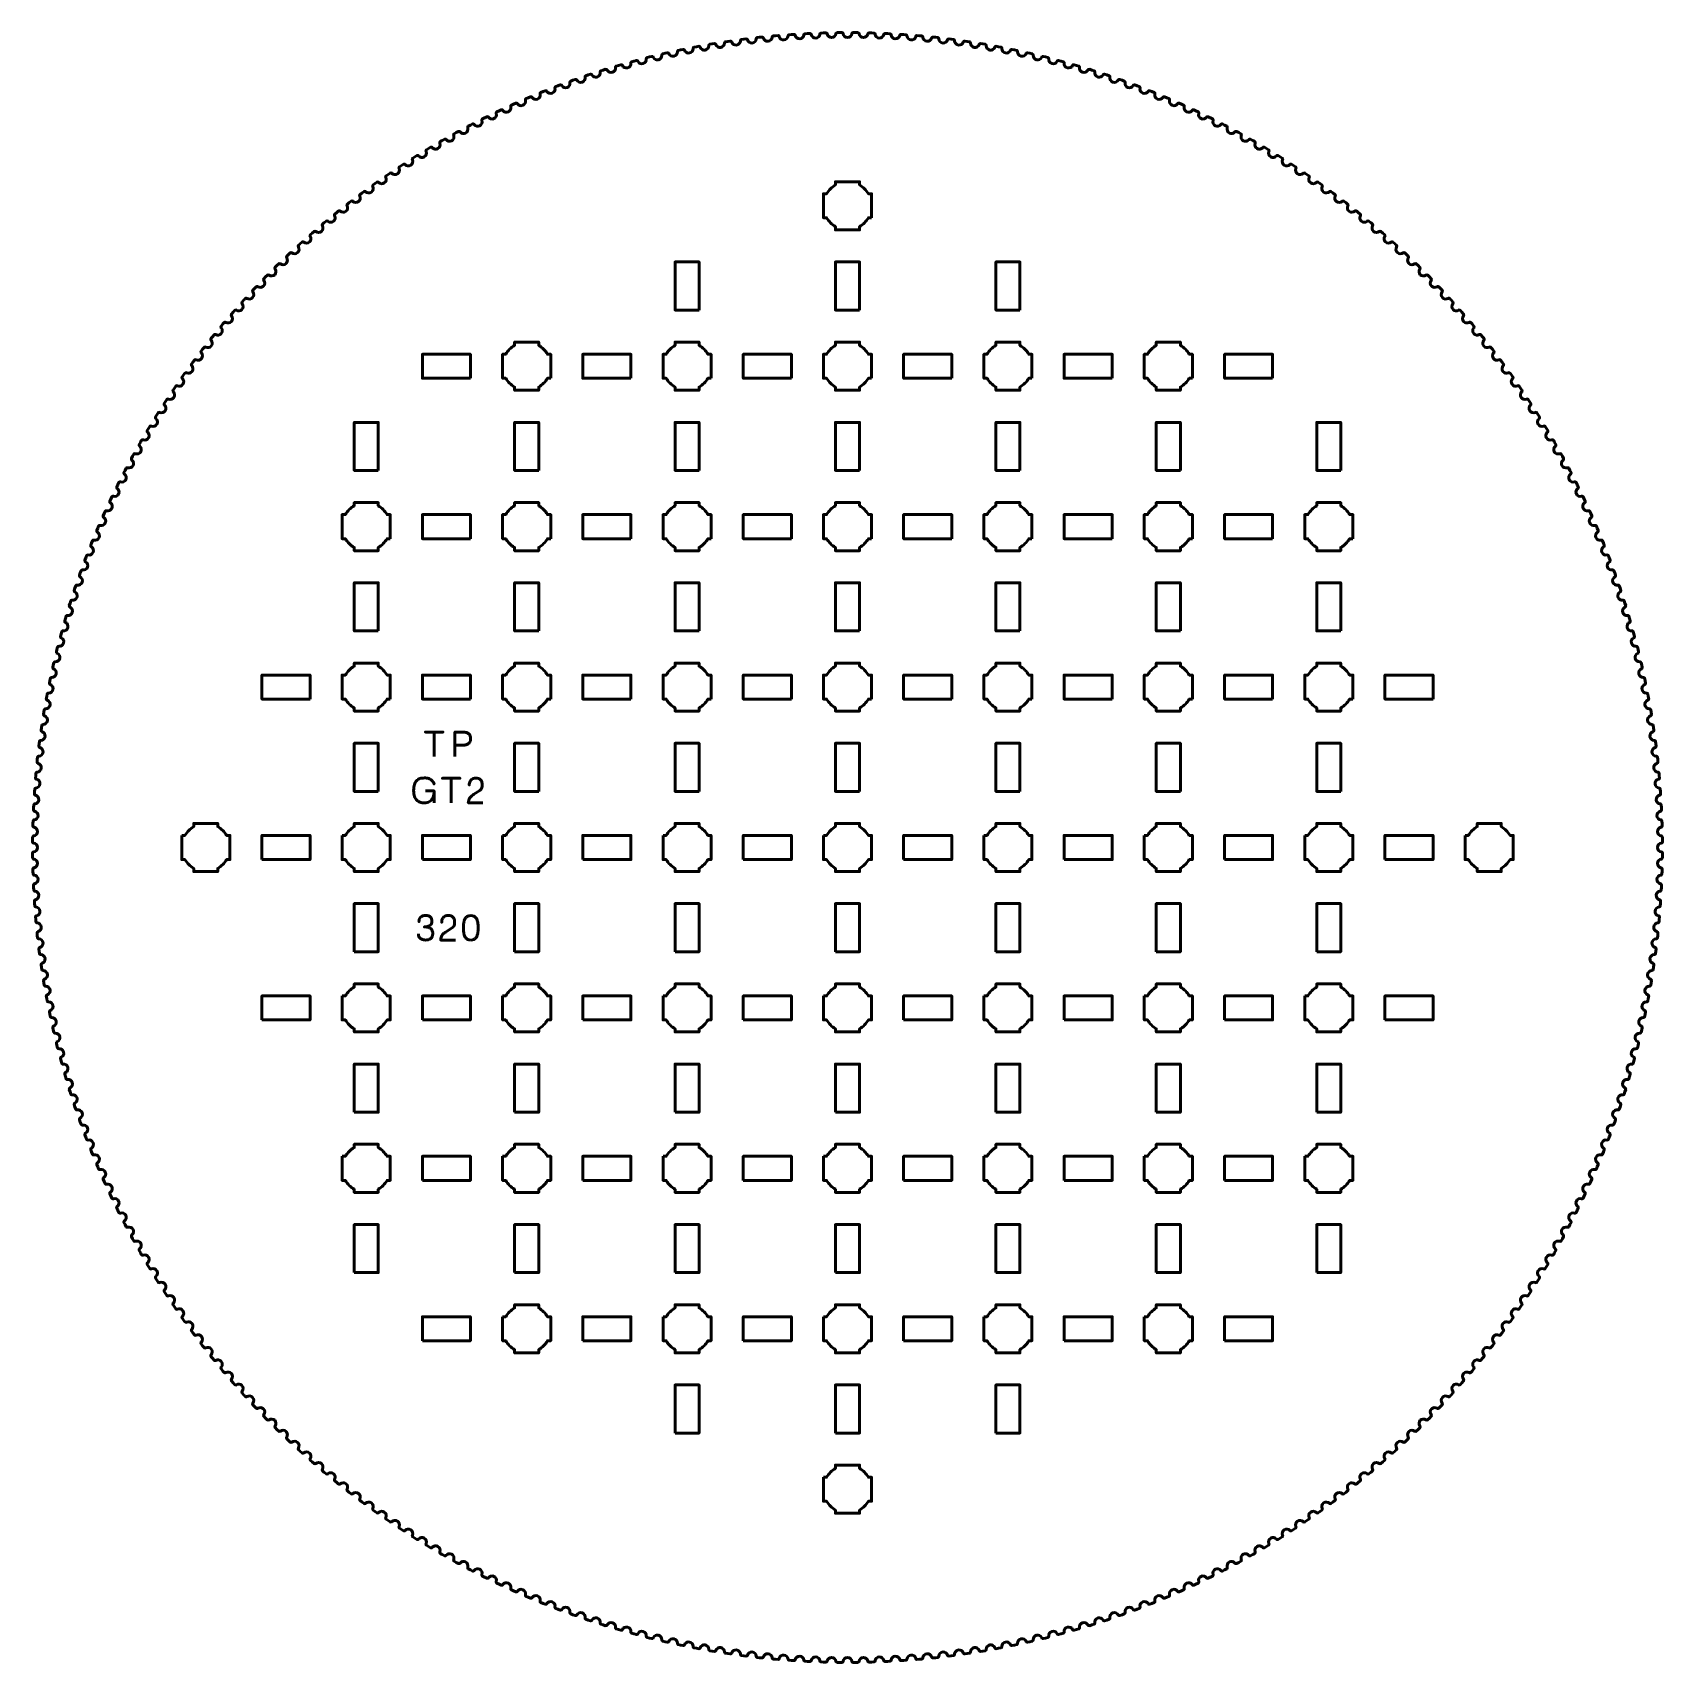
# Model space of a CAD drawing. Header units: centimetres. Extents: x -20.7 to -0.3, y -25 to -4.7.
import ezdxf

# ---------------------------------------------------------------- set-up
doc = ezdxf.new("R2010")
doc.units = ezdxf.units.CM
doc.header["$MEASUREMENT"] = 0
doc.layers.add('Layer 1', color=7, linetype='Continuous')

msp = doc.modelspace()

# ---------------------------------------------------------------- linework, layer by layer
at = {"layer": 'Layer 1', "lineweight": 53}
for points in [[(-17.8, -15), (-17.2, -15), (-17.2, -14.7), (-17.8, -14.7), (-17.8, -15)], [(-15.8, -15), (-15.2, -15), (-15.2, -14.7), (-15.8, -14.7), (-15.8, -15)], [(-13.8, -15), (-13.2, -15), (-13.2, -14.7), (-13.8, -14.7), (-13.8, -15)], [(-11.8, -15), (-11.2, -15), (-11.2, -14.7), (-11.8, -14.7), (-11.8, -15)], [(-9.8, -15), (-9.2, -15), (-9.2, -14.7), (-9.8, -14.7), (-9.8, -15)], [(-7.8, -15), (-7.2, -15), (-7.2, -14.7), (-7.8, -14.7), (-7.8, -15)], [(-5.8, -15), (-5.2, -15), (-5.2, -14.7), (-5.8, -14.7), (-5.8, -15)], [(-3.8, -15), (-3.2, -15), (-3.2, -14.7), (-3.8, -14.7), (-3.8, -15)], [(-16.65, -16.15), (-16.35, -16.15), (-16.35, -15.55), (-16.65, -15.55), (-16.65, -16.15)], [(-14.65, -16.15), (-14.35, -16.15), (-14.35, -15.55), (-14.65, -15.55), (-14.65, -16.15)], [(-12.65, -16.15), (-12.35, -16.15), (-12.35, -15.55), (-12.65, -15.55), (-12.65, -16.15)], [(-10.65, -16.15), (-10.35, -16.15), (-10.35, -15.55), (-10.65, -15.55), (-10.65, -16.15)], [(-8.65, -16.15), (-8.35, -16.15), (-8.35, -15.55), (-8.65, -15.55), (-8.65, -16.15)], [(-6.65, -16.15), (-6.35, -16.15), (-6.35, -15.55), (-6.65, -15.55), (-6.65, -16.15)], [(-4.65, -16.15), (-4.35, -16.15), (-4.35, -15.55), (-4.65, -15.55), (-4.65, -16.15)], [(-17.8, -17), (-17.2, -17), (-17.2, -16.7), (-17.8, -16.7), (-17.8, -17)], [(-15.8, -17), (-15.2, -17), (-15.2, -16.7), (-15.8, -16.7), (-15.8, -17)], [(-13.8, -17), (-13.2, -17), (-13.2, -16.7), (-13.8, -16.7), (-13.8, -17)], [(-11.8, -17), (-11.2, -17), (-11.2, -16.7), (-11.8, -16.7), (-11.8, -17)], [(-9.8, -17), (-9.2, -17), (-9.2, -16.7), (-9.8, -16.7), (-9.8, -17)], [(-7.8, -17), (-7.2, -17), (-7.2, -16.7), (-7.8, -16.7), (-7.8, -17)], [(-5.8, -17), (-5.2, -17), (-5.2, -16.7), (-5.8, -16.7), (-5.8, -17)], [(-3.8, -17), (-3.2, -17), (-3.2, -16.7), (-3.8, -16.7), (-3.8, -17)], [(-16.65, -18.15), (-16.35, -18.15), (-16.35, -17.55), (-16.65, -17.55), (-16.65, -18.15)], [(-14.65, -18.15), (-14.35, -18.15), (-14.35, -17.55), (-14.65, -17.55), (-14.65, -18.15)], [(-12.65, -18.15), (-12.35, -18.15), (-12.35, -17.55), (-12.65, -17.55), (-12.65, -18.15)], [(-10.65, -18.15), (-10.35, -18.15), (-10.35, -17.55), (-10.65, -17.55), (-10.65, -18.15)], [(-8.65, -18.15), (-8.35, -18.15), (-8.35, -17.55), (-8.65, -17.55), (-8.65, -18.15)], [(-6.65, -18.15), (-6.35, -18.15), (-6.35, -17.55), (-6.65, -17.55), (-6.65, -18.15)], [(-4.65, -18.15), (-4.35, -18.15), (-4.35, -17.55), (-4.65, -17.55), (-4.65, -18.15)], [(-15.8, -19), (-15.2, -19), (-15.2, -18.7), (-15.8, -18.7), (-15.8, -19)], [(-13.8, -19), (-13.2, -19), (-13.2, -18.7), (-13.8, -18.7), (-13.8, -19)], [(-11.8, -19), (-11.2, -19), (-11.2, -18.7), (-11.8, -18.7), (-11.8, -19)], [(-9.8, -19), (-9.2, -19), (-9.2, -18.7), (-9.8, -18.7), (-9.8, -19)], [(-7.8, -19), (-7.2, -19), (-7.2, -18.7), (-7.8, -18.7), (-7.8, -19)], [(-5.8, -19), (-5.2, -19), (-5.2, -18.7), (-5.8, -18.7), (-5.8, -19)], [(-16.65, -20.15), (-16.35, -20.15), (-16.35, -19.55), (-16.65, -19.55), (-16.65, -20.15)], [(-14.65, -20.15), (-14.35, -20.15), (-14.35, -19.55), (-14.65, -19.55), (-14.65, -20.15)], [(-12.65, -20.15), (-12.35, -20.15), (-12.35, -19.55), (-12.65, -19.55), (-12.65, -20.15)], [(-10.65, -20.15), (-10.35, -20.15), (-10.35, -19.55), (-10.65, -19.55), (-10.65, -20.15)], [(-8.65, -20.15), (-8.35, -20.15), (-8.35, -19.55), (-8.65, -19.55), (-8.65, -20.15)], [(-6.65, -20.15), (-6.35, -20.15), (-6.35, -19.55), (-6.65, -19.55), (-6.65, -20.15)], [(-4.65, -20.15), (-4.35, -20.15), (-4.35, -19.55), (-4.65, -19.55), (-4.65, -20.15)], [(-15.8, -21), (-15.2, -21), (-15.2, -20.7), (-15.8, -20.7), (-15.8, -21)], [(-13.8, -21), (-13.2, -21), (-13.2, -20.7), (-13.8, -20.7), (-13.8, -21)], [(-11.8, -21), (-11.2, -21), (-11.2, -20.7), (-11.8, -20.7), (-11.8, -21)], [(-9.8, -21), (-9.2, -21), (-9.2, -20.7), (-9.8, -20.7), (-9.8, -21)], [(-7.8, -21), (-7.2, -21), (-7.2, -20.7), (-7.8, -20.7), (-7.8, -21)], [(-5.8, -21), (-5.2, -21), (-5.2, -20.7), (-5.8, -20.7), (-5.8, -21)], [(-12.65, -22.15), (-12.35, -22.15), (-12.35, -21.55), (-12.65, -21.55), (-12.65, -22.15)], [(-10.65, -22.15), (-10.35, -22.15), (-10.35, -21.55), (-10.65, -21.55), (-10.65, -22.15)], [(-8.65, -22.15), (-8.35, -22.15), (-8.35, -21.55), (-8.65, -21.55), (-8.65, -22.15)]]:
    msp.add_lwpolyline(points, close=True, dxfattribs=at)
for points, knots in [([(-10.20108, -4.69491), (-10.20108, -4.69491), (-10.23102, -4.69436), (-10.23102, -4.69436), (-10.23102, -4.69436), (-10.23929, -4.69419), (-10.24614, -4.70078), (-10.24625, -4.70871), (-10.24625, -4.70871), (-10.25135, -4.73422), (-10.27442, -4.75349), (-10.30172, -4.75296), (-10.30172, -4.75296), (-10.32901, -4.75242), (-10.35131, -4.73226), (-10.35538, -4.70657), (-10.35538, -4.70657), (-10.35532, -4.70673), (-10.35533, -4.70653), (-10.35532, -4.70634), (-10.35532, -4.70634), (-10.35548, -4.69833), (-10.36194, -4.69178), (-10.37003, -4.69163), (-10.37003, -4.69163), (-10.37003, -4.69163), (-10.4, -4.691), (-10.4, -4.691), (-10.4, -4.691), (-10.4, -4.691), (-10.40052, -4.691), (-10.40052, -4.691), (-10.40052, -4.691), (-10.40052, -4.691), (-10.43046, -4.69103), (-10.43046, -4.69103), (-10.43046, -4.69103), (-10.43874, -4.69103), (-10.44546, -4.69775), (-10.44541, -4.70568), (-10.44541, -4.70568), (-10.45001, -4.73129), (-10.4727, -4.75101), (-10.5, -4.75101), (-10.5, -4.75101), (-10.5273, -4.75101), (-10.54999, -4.73129), (-10.55456, -4.70568), (-10.55456, -4.70568), (-10.5545, -4.70584), (-10.55451, -4.70564), (-10.55451, -4.70545), (-10.55451, -4.70545), (-10.55482, -4.69745), (-10.56141, -4.69103), (-10.5695, -4.69103), (-10.5695, -4.69103), (-10.5695, -4.69103), (-10.59948, -4.691), (-10.59948, -4.691), (-10.59948, -4.691), (-10.59948, -4.691), (-10.6, -4.691), (-10.6, -4.691), (-10.6, -4.691), (-10.6, -4.691), (-10.62993, -4.69162), (-10.62993, -4.69162), (-10.62993, -4.69162), (-10.63821, -4.69179), (-10.6448, -4.69864), (-10.64459, -4.70657), (-10.64459, -4.70657), (-10.64869, -4.73226), (-10.67099, -4.75242), (-10.69828, -4.75296), (-10.69828, -4.75296), (-10.72558, -4.75349), (-10.74865, -4.73422), (-10.75372, -4.70871), (-10.75372, -4.70871), (-10.75366, -4.70887), (-10.75367, -4.70867), (-10.75367, -4.70848), (-10.75367, -4.70848), (-10.75414, -4.70049), (-10.76086, -4.6942), (-10.76894, -4.69435), (-10.76894, -4.69435), (-10.76894, -4.69435), (-10.79892, -4.69491), (-10.79892, -4.69491), (-10.79892, -4.69491), (-10.79892, -4.69491), (-10.79944, -4.69492), (-10.79944, -4.69492), (-10.79944, -4.69492), (-10.79944, -4.69492), (-10.82935, -4.69613), (-10.82935, -4.69613), (-10.82935, -4.69613), (-10.83763, -4.69646), (-10.84408, -4.70344), (-10.84372, -4.71136), (-10.84372, -4.71136), (-10.84731, -4.73713), (-10.86921, -4.75773), (-10.89648, -4.7588), (-10.89648, -4.7588), (-10.92376, -4.75987), (-10.94721, -4.74106), (-10.95278, -4.71564), (-10.95278, -4.71564), (-10.95272, -4.7158), (-10.95273, -4.7156), (-10.95274, -4.71541), (-10.95274, -4.71541), (-10.95336, -4.70743), (-10.9602, -4.70128), (-10.96829, -4.70159), (-10.96829, -4.70159), (-10.96829, -4.70159), (-10.99824, -4.70273), (-10.99824, -4.70273), (-10.99824, -4.70273), (-10.99824, -4.70273), (-10.99876, -4.70276), (-10.99876, -4.70276), (-10.99876, -4.70276), (-10.99876, -4.70276), (-11.02865, -4.70456), (-11.02865, -4.70456), (-11.02865, -4.70456), (-11.03691, -4.70505), (-11.04323, -4.71215), (-11.04271, -4.72006), (-11.04271, -4.72006), (-11.04579, -4.7459), (-11.06728, -4.76692), (-11.09454, -4.76853), (-11.09454, -4.76853), (-11.12179, -4.77013), (-11.1456, -4.75178), (-11.15167, -4.72649), (-11.15167, -4.72649), (-11.1516, -4.72664), (-11.15162, -4.72645), (-11.15163, -4.72626), (-11.15163, -4.72626), (-11.15241, -4.71829), (-11.15937, -4.71227), (-11.16745, -4.71274), (-11.16745, -4.71274), (-11.16745, -4.71274), (-11.19737, -4.71447), (-11.19737, -4.71447), (-11.19737, -4.71447), (-11.19737, -4.71447), (-11.1979, -4.71451), (-11.1979, -4.71451), (-11.1979, -4.71451), (-11.1979, -4.71451), (-11.22774, -4.71689), (-11.22774, -4.71689), (-11.22774, -4.71689), (-11.23599, -4.71754), (-11.24216, -4.72477), (-11.24149, -4.73267), (-11.24149, -4.73267), (-11.24407, -4.75856), (-11.26514, -4.78), (-11.29236, -4.78214), (-11.29236, -4.78214), (-11.31957, -4.78429), (-11.34374, -4.76641), (-11.35031, -4.74123), (-11.35031, -4.74123), (-11.35023, -4.74139), (-11.35026, -4.74119), (-11.35027, -4.741), (-11.35027, -4.741), (-11.35121, -4.73305), (-11.35828, -4.72717), (-11.36635, -4.7278), (-11.36635, -4.7278), (-11.36635, -4.7278), (-11.39624, -4.73012), (-11.39624, -4.73012), (-11.39624, -4.73012), (-11.39624, -4.73012), (-11.39676, -4.73016), (-11.39676, -4.73016), (-11.39676, -4.73016), (-11.39676, -4.73016), (-11.42655, -4.73313), (-11.42655, -4.73313), (-11.42655, -4.73313), (-11.43479, -4.73395), (-11.44082, -4.74129), (-11.43999, -4.74918), (-11.43999, -4.74918), (-11.44206, -4.77512), (-11.46271, -4.79697), (-11.48987, -4.79964), (-11.48987, -4.79964), (-11.51704, -4.80232), (-11.54156, -4.78492), (-11.54861, -4.75988), (-11.54861, -4.75988), (-11.54854, -4.76003), (-11.54857, -4.75983), (-11.54859, -4.75964), (-11.54859, -4.75964), (-11.54968, -4.75171), (-11.55687, -4.74597), (-11.56492, -4.74676), (-11.56492, -4.74676), (-11.56492, -4.74676), (-11.59476, -4.74967), (-11.59476, -4.74967), (-11.59476, -4.74967), (-11.59476, -4.74967), (-11.59527, -4.74972), (-11.59527, -4.74972), (-11.59527, -4.74972), (-11.59527, -4.74972), (-11.625, -4.75328), (-11.625, -4.75328), (-11.625, -4.75328), (-11.63322, -4.75425), (-11.63911, -4.76171), (-11.63813, -4.76958), (-11.63813, -4.76958), (-11.63968, -4.79555), (-11.6599, -4.8178), (-11.68701, -4.82101), (-11.68701, -4.82101), (-11.71412, -4.82422), (-11.73897, -4.80731), (-11.74652, -4.78241), (-11.74652, -4.78241), (-11.74644, -4.78256), (-11.74647, -4.78237), (-11.7465, -4.78218), (-11.7465, -4.78218), (-11.74774, -4.77427), (-11.75504, -4.76867), (-11.76308, -4.76962), (-11.76308, -4.76962), (-11.76308, -4.76962), (-11.79285, -4.77311), (-11.79285, -4.77311), (-11.79285, -4.77311), (-11.79285, -4.77311), (-11.79337, -4.77317), (-11.79337, -4.77317), (-11.79337, -4.77317), (-11.79337, -4.77317), (-11.82302, -4.77731), (-11.82302, -4.77731), (-11.82302, -4.77731), (-11.83122, -4.77844), (-11.83696, -4.78602), (-11.83582, -4.79387), (-11.83582, -4.79387), (-11.83687, -4.81987), (-11.85664, -4.84251), (-11.88369, -4.84625), (-11.88369, -4.84625), (-11.91073, -4.84999), (-11.93591, -4.83357), (-11.94394, -4.80883), (-11.94394, -4.80883), (-11.94386, -4.80898), (-11.9439, -4.80878), (-11.94392, -4.80859), (-11.94392, -4.80859), (-11.94533, -4.80071), (-11.95274, -4.79525), (-11.96075, -4.79636), (-11.96075, -4.79636), (-11.96075, -4.79636), (-11.99045, -4.80043), (-11.99045, -4.80043), (-11.99045, -4.80043), (-11.99045, -4.80043), (-11.99097, -4.80051), (-11.99097, -4.80051), (-11.99097, -4.80051), (-11.99097, -4.80051), (-12.02053, -4.80523), (-12.02053, -4.80523), (-12.02053, -4.80523), (-12.02871, -4.80652), (-12.03429, -4.81421), (-12.033, -4.82204), (-12.033, -4.82204), (-12.03354, -4.84805), (-12.05287, -4.87108), (-12.07983, -4.87535), (-12.07983, -4.87535), (-12.10679, -4.87962), (-12.13229, -4.86369), (-12.14081, -4.83911), (-12.14081, -4.83911), (-12.14073, -4.83926), (-12.14077, -4.83906), (-12.1408, -4.83888), (-12.1408, -4.83888), (-12.14235, -4.83102), (-12.14987, -4.82571), (-12.15786, -4.82698), (-12.15786, -4.82698), (-12.15786, -4.82698), (-12.18747, -4.83163), (-12.18747, -4.83163), (-12.18747, -4.83163), (-12.18747, -4.83163), (-12.18799, -4.83172), (-12.18799, -4.83172), (-12.18799, -4.83172), (-12.18799, -4.83172), (-12.21745, -4.83702), (-12.21745, -4.83702), (-12.21745, -4.83702), (-12.2256, -4.83847), (-12.23104, -4.84627), (-12.22959, -4.85407), (-12.22959, -4.85407), (-12.22962, -4.88009), (-12.24849, -4.90349), (-12.27536, -4.90829), (-12.27536, -4.90829), (-12.30224, -4.91309), (-12.32804, -4.89766), (-12.33704, -4.87326), (-12.33704, -4.87326), (-12.33696, -4.8734), (-12.337, -4.87321), (-12.33704, -4.87302), (-12.33704, -4.87302), (-12.33875, -4.8652), (-12.34636, -4.86004), (-12.35433, -4.86146), (-12.35433, -4.86146), (-12.35433, -4.86146), (-12.38384, -4.8667), (-12.38384, -4.8667), (-12.38384, -4.8667), (-12.38384, -4.8667), (-12.38436, -4.86679), (-12.38436, -4.86679), (-12.38436, -4.86679), (-12.38436, -4.86679), (-12.41371, -4.87267), (-12.41371, -4.87267), (-12.41371, -4.87267), (-12.42183, -4.87428), (-12.42711, -4.88218), (-12.42552, -4.88995), (-12.42552, -4.88995), (-12.42503, -4.91597), (-12.44344, -4.93974), (-12.47022, -4.94506), (-12.47022, -4.94506), (-12.49699, -4.95039), (-12.52309, -4.93547), (-12.53257, -4.91125), (-12.53257, -4.91125), (-12.53248, -4.91139), (-12.53253, -4.9112), (-12.53257, -4.91101), (-12.53257, -4.91101), (-12.53443, -4.90323), (-12.54215, -4.89821), (-12.55008, -4.89979), (-12.55008, -4.89979), (-12.55008, -4.89979), (-12.57949, -4.90561), (-12.57949, -4.90561), (-12.57949, -4.90561), (-12.57949, -4.90561), (-12.58, -4.90571), (-12.58, -4.90571), (-12.58, -4.90571), (-12.58, -4.90571), (-12.60924, -4.91216), (-12.60924, -4.91216), (-12.60924, -4.91216), (-12.61732, -4.91394), (-12.62245, -4.92194), (-12.6207, -4.92968), (-12.6207, -4.92968), (-12.6197, -4.95568), (-12.63764, -4.9798), (-12.66431, -4.98565), (-12.66431, -4.98565), (-12.69097, -4.9915), (-12.71736, -4.9771), (-12.72731, -4.95307), (-12.72731, -4.95307), (-12.72722, -4.95321), (-12.72727, -4.95302), (-12.72731, -4.95283), (-12.72731, -4.95283), (-12.72933, -4.94509), (-12.73714, -4.94023), (-12.74505, -4.94196), (-12.74505, -4.94196), (-12.74505, -4.94196), (-12.77433, -4.94835), (-12.77433, -4.94835), (-12.77433, -4.94835), (-12.77433, -4.94835), (-12.77484, -4.94847), (-12.77484, -4.94847), (-12.77484, -4.94847), (-12.77484, -4.94847), (-12.80395, -4.95549), (-12.80395, -4.95549), (-12.80395, -4.95549), (-12.812, -4.95742), (-12.81696, -4.96553), (-12.81506, -4.97323), (-12.81506, -4.97323), (-12.81356, -4.9992), (-12.83102, -5.02367), (-12.85756, -5.03005), (-12.85756, -5.03005), (-12.88411, -5.03642), (-12.91077, -5.02254), (-12.9212, -4.99871), (-12.9212, -4.99871), (-12.9211, -4.99885), (-12.92116, -4.99866), (-12.9212, -4.99847), (-12.9212, -4.99847), (-12.92337, -4.99077), (-12.93128, -4.98606), (-12.93914, -4.98795), (-12.93914, -4.98795), (-12.93914, -4.98795), (-12.9683, -4.99491), (-12.9683, -4.99491), (-12.9683, -4.99491), (-12.9683, -4.99491), (-12.96881, -4.99504), (-12.96881, -4.99504), (-12.96881, -4.99504), (-12.96881, -4.99504), (-12.99777, -5.00263), (-12.99777, -5.00263), (-12.99777, -5.00263), (-13.00578, -5.00472), (-13.01058, -5.01292), (-13.00853, -5.02058), (-13.00853, -5.02058), (-13.00652, -5.04653), (-13.02349, -5.07134), (-13.04991, -5.07823), (-13.04991, -5.07823), (-13.07633, -5.08512), (-13.10326, -5.07177), (-13.11415, -5.04814), (-13.11415, -5.04814), (-13.11405, -5.04828), (-13.11411, -5.04809), (-13.11416, -5.04791), (-13.11416, -5.04791), (-13.11648, -5.04025), (-13.12447, -5.0357), (-13.1323, -5.03774), (-13.1323, -5.03774), (-13.1323, -5.03774), (-13.16132, -5.04528), (-13.16132, -5.04528), (-13.16132, -5.04528), (-13.16132, -5.04528), (-13.16182, -5.04541), (-13.16182, -5.04541), (-13.16182, -5.04541), (-13.16182, -5.04541), (-13.19063, -5.05357), (-13.19063, -5.05357), (-13.19063, -5.05357), (-13.1986, -5.05582), (-13.20324, -5.06411), (-13.20104, -5.07173), (-13.20104, -5.07173), (-13.19851, -5.09763), (-13.215, -5.12277), (-13.24127, -5.13018), (-13.24127, -5.13018), (-13.26755, -5.13759), (-13.29474, -5.12477), (-13.30609, -5.10136), (-13.30609, -5.10136), (-13.30599, -5.1015), (-13.30605, -5.10131), (-13.3061, -5.10112), (-13.3061, -5.10112), (-13.30857, -5.09351), (-13.31666, -5.08912), (-13.32445, -5.09131), (-13.32445, -5.09131), (-13.32445, -5.09131), (-13.35331, -5.09942), (-13.35331, -5.09942), (-13.35331, -5.09942), (-13.35331, -5.09942), (-13.35381, -5.09956), (-13.35381, -5.09956), (-13.35381, -5.09956), (-13.35381, -5.09956), (-13.38245, -5.10829), (-13.38245, -5.10829), (-13.38245, -5.10829), (-13.39037, -5.11069), (-13.39485, -5.11907), (-13.3925, -5.12665), (-13.3925, -5.12665), (-13.38947, -5.15249), (-13.40546, -5.17795), (-13.43158, -5.18587), (-13.43158, -5.18587), (-13.45771, -5.1938), (-13.48514, -5.18151), (-13.49695, -5.15833), (-13.49695, -5.15833), (-13.49685, -5.15847), (-13.49692, -5.15828), (-13.49697, -5.1581), (-13.49697, -5.1581), (-13.49959, -5.15053), (-13.50776, -5.1463), (-13.5155, -5.14865), (-13.5155, -5.14865), (-13.5155, -5.14865), (-13.5442, -5.15732), (-13.5442, -5.15732), (-13.5442, -5.15732), (-13.5442, -5.15732), (-13.5447, -5.15747), (-13.5447, -5.15747), (-13.5447, -5.15747), (-13.5447, -5.15747), (-13.57316, -5.16676), (-13.57316, -5.16676), (-13.57316, -5.16676), (-13.58103, -5.16932), (-13.58535, -5.17778), (-13.58285, -5.18531), (-13.58285, -5.18531), (-13.57931, -5.21109), (-13.5948, -5.23686), (-13.62076, -5.24529), (-13.62076, -5.24529), (-13.64672, -5.25373), (-13.6744, -5.24198), (-13.68666, -5.21904), (-13.68666, -5.21904), (-13.68655, -5.21917), (-13.68662, -5.21899), (-13.68668, -5.21881), (-13.68668, -5.21881), (-13.68945, -5.21129), (-13.6977, -5.20722), (-13.70539, -5.20972), (-13.70539, -5.20972), (-13.70539, -5.20972), (-13.73391, -5.21895), (-13.73391, -5.21895), (-13.73391, -5.21895), (-13.73391, -5.21895), (-13.73441, -5.21912), (-13.73441, -5.21912), (-13.73441, -5.21912), (-13.73441, -5.21912), (-13.76268, -5.22896), (-13.76268, -5.22896), (-13.76268, -5.22896), (-13.77051, -5.23168), (-13.77465, -5.24023), (-13.77201, -5.2477), (-13.77201, -5.2477), (-13.76796, -5.27341), (-13.78294, -5.29947), (-13.80873, -5.30842), (-13.80873, -5.30842), (-13.83453, -5.31736), (-13.86243, -5.30616), (-13.87513, -5.28346), (-13.87513, -5.28346), (-13.87502, -5.28359), (-13.8751, -5.28341), (-13.87516, -5.28323), (-13.87516, -5.28323), (-13.87808, -5.27577), (-13.88641, -5.27187), (-13.89405, -5.27452), (-13.89405, -5.27452), (-13.89405, -5.27452), (-13.92238, -5.2843), (-13.92238, -5.2843), (-13.92238, -5.2843), (-13.92238, -5.2843), (-13.92288, -5.28448), (-13.92288, -5.28448), (-13.92288, -5.28448), (-13.92288, -5.28448), (-13.95095, -5.29488), (-13.95095, -5.29488), (-13.95095, -5.29488), (-13.95872, -5.29774), (-13.9627, -5.30637), (-13.95991, -5.31379), (-13.95991, -5.31379), (-13.95536, -5.33941), (-13.96982, -5.36577), (-13.99543, -5.37522), (-13.99543, -5.37522), (-14.02105, -5.38467), (-14.04916, -5.37402), (-14.06231, -5.35157), (-14.06231, -5.35157), (-14.0622, -5.3517), (-14.06228, -5.35152), (-14.06234, -5.35134), (-14.06234, -5.35134), (-14.0654, -5.34394), (-14.07381, -5.3402), (-14.0814, -5.343), (-14.0814, -5.343), (-14.0814, -5.343), (-14.10953, -5.35334), (-14.10953, -5.35334), (-14.10953, -5.35334), (-14.10953, -5.35334), (-14.11002, -5.35353), (-14.11002, -5.35353), (-14.11002, -5.35353), (-14.11002, -5.35353), (-14.13789, -5.36447), (-14.13789, -5.36447), (-14.13789, -5.36447), (-14.1456, -5.36749), (-14.14941, -5.3762), (-14.14647, -5.38356), (-14.14647, -5.38356), (-14.14142, -5.40909), (-14.15536, -5.43572), (-14.18078, -5.44567), (-14.18078, -5.44567), (-14.20621, -5.45562), (-14.23452, -5.44553), (-14.24811, -5.42335), (-14.24811, -5.42335), (-14.248, -5.42347), (-14.24808, -5.42329), (-14.24815, -5.42311), (-14.24815, -5.42311), (-14.25135, -5.41578), (-14.25983, -5.4122), (-14.26736, -5.41515), (-14.26736, -5.41515), (-14.26736, -5.41515), (-14.29529, -5.42604), (-14.29529, -5.42604), (-14.29529, -5.42604), (-14.29529, -5.42604), (-14.29578, -5.42624), (-14.29578, -5.42624), (-14.29578, -5.42624), (-14.29578, -5.42624), (-14.32342, -5.43773), (-14.32342, -5.43773), (-14.32342, -5.43773), (-14.33107, -5.44089), (-14.33471, -5.44967), (-14.33163, -5.45698), (-14.33163, -5.45698), (-14.32608, -5.4824), (-14.33949, -5.5093), (-14.36472, -5.51975), (-14.36472, -5.51975), (-14.38994, -5.5302), (-14.41845, -5.52066), (-14.43247, -5.49875), (-14.43247, -5.49875), (-14.43235, -5.49888), (-14.43244, -5.4987), (-14.43251, -5.49852), (-14.43251, -5.49852), (-14.43586, -5.49125), (-14.4444, -5.48784), (-14.45188, -5.49093), (-14.45188, -5.49093), (-14.45188, -5.49093), (-14.47959, -5.50237), (-14.47959, -5.50237), (-14.47959, -5.50237), (-14.47959, -5.50237), (-14.48007, -5.50258), (-14.48007, -5.50258), (-14.48007, -5.50258), (-14.48007, -5.50258), (-14.50748, -5.51461), (-14.50748, -5.51461), (-14.50748, -5.51461), (-14.51507, -5.51793), (-14.51853, -5.52678), (-14.51531, -5.53402), (-14.51531, -5.53402), (-14.50926, -5.55933), (-14.52215, -5.58649), (-14.54716, -5.59743), (-14.54716, -5.59743), (-14.57217, -5.60837), (-14.60086, -5.5994), (-14.61531, -5.57776), (-14.61531, -5.57776), (-14.61519, -5.57789), (-14.61528, -5.57771), (-14.61536, -5.57753), (-14.61536, -5.57753), (-14.61885, -5.57033), (-14.62746, -5.56709), (-14.63487, -5.57033), (-14.63487, -5.57033), (-14.63487, -5.57033), (-14.66235, -5.58231), (-14.66235, -5.58231), (-14.66235, -5.58231), (-14.66235, -5.58231), (-14.66283, -5.58252), (-14.66283, -5.58252), (-14.66283, -5.58252), (-14.66283, -5.58252), (-14.69, -5.59509), (-14.69, -5.59509), (-14.69, -5.59509), (-14.69752, -5.59856), (-14.70081, -5.60747), (-14.69744, -5.61465), (-14.69744, -5.61465), (-14.6909, -5.63984), (-14.70325, -5.66724), (-14.72804, -5.67867), (-14.72804, -5.67867), (-14.75283, -5.6901), (-14.78169, -5.68169), (-14.79657, -5.66035), (-14.79657, -5.66035), (-14.79645, -5.66047), (-14.79654, -5.66029), (-14.79662, -5.66012), (-14.79662, -5.66012), (-14.80025, -5.65298), (-14.80892, -5.64991), (-14.81627, -5.6533), (-14.81627, -5.6533), (-14.81627, -5.6533), (-14.84351, -5.66582), (-14.84351, -5.66582), (-14.84351, -5.66582), (-14.84351, -5.66582), (-14.84398, -5.66604), (-14.84398, -5.66604), (-14.84398, -5.66604), (-14.84398, -5.66604), (-14.8709, -5.67914), (-14.8709, -5.67914), (-14.8709, -5.67914), (-14.87835, -5.68275), (-14.88146, -5.69173), (-14.87796, -5.69884), (-14.87796, -5.69884), (-14.87092, -5.72389), (-14.88273, -5.75154), (-14.90729, -5.76345), (-14.90729, -5.76345), (-14.93186, -5.77537), (-14.96088, -5.76753), (-14.97617, -5.74648), (-14.97617, -5.74648), (-14.97604, -5.7466), (-14.97614, -5.74642), (-14.97622, -5.74625), (-14.97622, -5.74625), (-14.97999, -5.73919), (-14.98872, -5.73629), (-14.996, -5.73982), (-14.996, -5.73982), (-14.996, -5.73982), (-15.02299, -5.75287), (-15.02299, -5.75287), (-15.02299, -5.75287), (-15.02299, -5.75287), (-15.02346, -5.7531), (-15.02346, -5.7531), (-15.02346, -5.7531), (-15.02346, -5.7531), (-15.05012, -5.76672), (-15.05012, -5.76672), (-15.05012, -5.76672), (-15.05749, -5.77048), (-15.06043, -5.77952), (-15.05678, -5.78656), (-15.05678, -5.78656), (-15.04926, -5.81147), (-15.06052, -5.83934), (-15.08485, -5.85174), (-15.08485, -5.85174), (-15.10917, -5.86413), (-15.13834, -5.85686), (-15.15404, -5.83612), (-15.15404, -5.83612), (-15.15391, -5.83623), (-15.15401, -5.83606), (-15.1541, -5.83589), (-15.1541, -5.83589), (-15.15801, -5.8289), (-15.16679, -5.82617), (-15.174, -5.82985), (-15.174, -5.82985), (-15.174, -5.82985), (-15.20073, -5.84342), (-15.20073, -5.84342), (-15.20073, -5.84342), (-15.20073, -5.84342), (-15.20119, -5.84367), (-15.20119, -5.84367), (-15.20119, -5.84367), (-15.20119, -5.84367), (-15.22758, -5.85781), (-15.22758, -5.85781), (-15.22758, -5.85781), (-15.23488, -5.86171), (-15.23764, -5.87081), (-15.23386, -5.87778), (-15.23386, -5.87778), (-15.22584, -5.90253), (-15.23655, -5.93062), (-15.26063, -5.94349), (-15.26063, -5.94349), (-15.28471, -5.95636), (-15.31401, -5.94966), (-15.33012, -5.92923), (-15.33012, -5.92923), (-15.32999, -5.92934), (-15.33009, -5.92917), (-15.33018, -5.929), (-15.33018, -5.929), (-15.33423, -5.92209), (-15.34306, -5.91954), (-15.3502, -5.92335), (-15.3502, -5.92335), (-15.3502, -5.92335), (-15.37665, -5.93745), (-15.37665, -5.93745), (-15.37665, -5.93745), (-15.37665, -5.93745), (-15.37711, -5.9377), (-15.37711, -5.9377), (-15.37711, -5.9377), (-15.37711, -5.9377), (-15.40322, -5.95236), (-15.40322, -5.95236), (-15.40322, -5.95236), (-15.41044, -5.95641), (-15.41302, -5.96556), (-15.4091, -5.97245), (-15.4091, -5.97245), (-15.4006, -5.99704), (-15.41076, -6.02533), (-15.43458, -6.03867), (-15.43458, -6.03867), (-15.4584, -6.05201), (-15.48783, -6.04589), (-15.50433, -6.02578), (-15.50433, -6.02578), (-15.5042, -6.02589), (-15.50431, -6.02572), (-15.5044, -6.02556), (-15.5044, -6.02556), (-15.50858, -6.01873), (-15.51747, -6.01635), (-15.52453, -6.0203), (-15.52453, -6.0203), (-15.52453, -6.0203), (-15.5507, -6.03492), (-15.5507, -6.03492), (-15.5507, -6.03492), (-15.5507, -6.03492), (-15.55115, -6.03518), (-15.55115, -6.03518), (-15.55115, -6.03518), (-15.55115, -6.03518), (-15.57696, -6.05035), (-15.57696, -6.05035), (-15.57696, -6.05035), (-15.58411, -6.05453), (-15.58651, -6.06373), (-15.58245, -6.07054), (-15.58245, -6.07054), (-15.57347, -6.09497), (-15.58308, -6.12345), (-15.60663, -6.13726), (-15.60663, -6.13726), (-15.63018, -6.15106), (-15.65973, -6.14552), (-15.67662, -6.12574), (-15.67662, -6.12574), (-15.67649, -6.12584), (-15.6766, -6.12568), (-15.67669, -6.12551), (-15.67669, -6.12551), (-15.68101, -6.11877), (-15.68994, -6.11656), (-15.69692, -6.12065), (-15.69692, -6.12065), (-15.69692, -6.12065), (-15.7228, -6.13578), (-15.7228, -6.13578), (-15.7228, -6.13578), (-15.7228, -6.13578), (-15.72325, -6.13605), (-15.72325, -6.13605), (-15.72325, -6.13605), (-15.72325, -6.13605), (-15.74875, -6.15172), (-15.74875, -6.15172), (-15.74875, -6.15172), (-15.75581, -6.15605), (-15.75803, -6.16529), (-15.75385, -6.17202), (-15.75385, -6.17202), (-15.74439, -6.19626), (-15.75343, -6.22493), (-15.77671, -6.2392), (-15.77671, -6.2392), (-15.79998, -6.25346), (-15.82963, -6.2485), (-15.84691, -6.22905), (-15.84691, -6.22905), (-15.84678, -6.22916), (-15.84689, -6.22899), (-15.84699, -6.22883), (-15.84699, -6.22883), (-15.85143, -6.22217), (-15.86041, -6.22014), (-15.86731, -6.22437), (-15.86731, -6.22437), (-15.86731, -6.22437), (-15.89288, -6.24), (-15.89288, -6.24), (-15.89288, -6.24), (-15.89288, -6.24), (-15.89333, -6.24028), (-15.89333, -6.24028), (-15.89333, -6.24028), (-15.89333, -6.24028), (-15.91852, -6.25645), (-15.91852, -6.25645), (-15.91852, -6.25645), (-15.9255, -6.26091), (-15.92753, -6.2702), (-15.92322, -6.27685), (-15.92322, -6.27685), (-15.91328, -6.3009), (-15.92176, -6.32974), (-15.94475, -6.34446), (-15.94475, -6.34446), (-15.96775, -6.35918), (-15.99749, -6.3548), (-16.01514, -6.3357), (-16.01514, -6.3357), (-16.01501, -6.3358), (-16.01512, -6.33564), (-16.01522, -6.33548), (-16.01522, -6.33548), (-16.0198, -6.3289), (-16.02881, -6.32705), (-16.03562, -6.33141), (-16.03562, -6.33141), (-16.03562, -6.33141), (-16.06089, -6.34755), (-16.06089, -6.34755), (-16.06089, -6.34755), (-16.06089, -6.34755), (-16.06133, -6.34783), (-16.06133, -6.34783), (-16.06133, -6.34783), (-16.06133, -6.34783), (-16.0862, -6.36449), (-16.0862, -6.36449), (-16.0862, -6.36449), (-16.09309, -6.36909), (-16.09494, -6.37841), (-16.09049, -6.38498), (-16.09049, -6.38498), (-16.08009, -6.40883), (-16.088, -6.43783), (-16.1107, -6.453), (-16.1107, -6.453), (-16.1334, -6.46817), (-16.16322, -6.46438), (-16.18125, -6.44562), (-16.18125, -6.44562), (-16.18111, -6.44572), (-16.18123, -6.44556), (-16.18133, -6.4454), (-16.18133, -6.4454), (-16.18604, -6.43892), (-16.19508, -6.43724), (-16.20181, -6.44174), (-16.20181, -6.44174), (-16.20181, -6.44174), (-16.22675, -6.45836), (-16.22675, -6.45836), (-16.22675, -6.45836), (-16.22675, -6.45836), (-16.22718, -6.45866), (-16.22718, -6.45866), (-16.22718, -6.45866), (-16.22718, -6.45866), (-16.25173, -6.47581), (-16.25173, -6.47581), (-16.25173, -6.47581), (-16.25852, -6.48054), (-16.26019, -6.4899), (-16.25561, -6.49637), (-16.25561, -6.49637), (-16.24474, -6.52001), (-16.25208, -6.54917), (-16.27448, -6.56478), (-16.27448, -6.56478), (-16.29688, -6.58039), (-16.32677, -6.57718), (-16.34516, -6.55878), (-16.34516, -6.55878), (-16.34502, -6.55888), (-16.34514, -6.55872), (-16.34525, -6.55857), (-16.34525, -6.55857), (-16.35008, -6.55218), (-16.35916, -6.55068), (-16.36579, -6.55531), (-16.36579, -6.55531), (-16.36579, -6.55531), (-16.39041, -6.57242), (-16.39041, -6.57242), (-16.39041, -6.57242), (-16.39041, -6.57242), (-16.39083, -6.57272), (-16.39083, -6.57272), (-16.39083, -6.57272), (-16.39083, -6.57272), (-16.41503, -6.59035), (-16.41503, -6.59035), (-16.41503, -6.59035), (-16.42173, -6.59521), (-16.42322, -6.6046), (-16.41852, -6.61099), (-16.41852, -6.61099), (-16.40719, -6.63441), (-16.41395, -6.6637), (-16.43604, -6.67975), (-16.43604, -6.67975), (-16.45812, -6.69579), (-16.48807, -6.69318), (-16.50682, -6.67514), (-16.50682, -6.67514), (-16.50668, -6.67524), (-16.5068, -6.67508), (-16.50692, -6.67493), (-16.50692, -6.67493), (-16.51187, -6.66864), (-16.52097, -6.66732), (-16.52752, -6.67207), (-16.52752, -6.67207), (-16.52752, -6.67207), (-16.55179, -6.68967), (-16.55179, -6.68967), (-16.55179, -6.68967), (-16.55179, -6.68967), (-16.55221, -6.68998), (-16.55221, -6.68998), (-16.55221, -6.68998), (-16.55221, -6.68998), (-16.57606, -6.70807), (-16.57606, -6.70807), (-16.57606, -6.70807), (-16.58266, -6.71307), (-16.58396, -6.72249), (-16.57914, -6.72878), (-16.57914, -6.72878), (-16.56735, -6.75197), (-16.57354, -6.78139), (-16.59531, -6.79787), (-16.59531, -6.79787), (-16.61707, -6.81435), (-16.64707, -6.81232), (-16.66617, -6.79466), (-16.66617, -6.79466), (-16.66602, -6.79475), (-16.66615, -6.79459), (-16.66627, -6.79444), (-16.66627, -6.79444), (-16.67134, -6.78825), (-16.68047, -6.78711), (-16.68692, -6.79199), (-16.68692, -6.79199), (-16.68692, -6.79199), (-16.71084, -6.81006), (-16.71084, -6.81006), (-16.71084, -6.81006), (-16.71084, -6.81006), (-16.71126, -6.81038), (-16.71126, -6.81038), (-16.71126, -6.81038), (-16.71126, -6.81038), (-16.73475, -6.82894), (-16.73475, -6.82894), (-16.73475, -6.82894), (-16.74125, -6.83407), (-16.74237, -6.8435), (-16.73742, -6.8497), (-16.73742, -6.8497), (-16.72517, -6.87266), (-16.73078, -6.90219), (-16.75222, -6.91909), (-16.75222, -6.91909), (-16.77366, -6.936), (-16.80369, -6.93456), (-16.82313, -6.91727), (-16.82313, -6.91727), (-16.82299, -6.91736), (-16.82312, -6.91721), (-16.82324, -6.91706), (-16.82324, -6.91706), (-16.82843, -6.91097), (-16.83758, -6.91001), (-16.84394, -6.91502), (-16.84394, -6.91502), (-16.84394, -6.91502), (-16.8675, -6.93355), (-16.8675, -6.93355), (-16.8675, -6.93355), (-16.8675, -6.93355), (-16.86791, -6.93388), (-16.86791, -6.93388), (-16.86791, -6.93388), (-16.86791, -6.93388), (-16.89103, -6.9529), (-16.89103, -6.9529), (-16.89103, -6.9529), (-16.89743, -6.95815), (-16.89836, -6.96761), (-16.89329, -6.97371), (-16.89329, -6.97371), (-16.8806, -6.99642), (-16.88563, -7.02606), (-16.90673, -7.04338), (-16.90673, -7.04338), (-16.92783, -7.0607), (-16.95788, -7.05985), (-16.97766, -7.04295), (-16.97766, -7.04295), (-16.97752, -7.04303), (-16.97765, -7.04289), (-16.97777, -7.04274), (-16.97777, -7.04274), (-16.98309, -7.03675), (-16.99225, -7.03597), (-16.99851, -7.0411), (-16.99851, -7.0411), (-16.99851, -7.0411), (-17.0217, -7.06009), (-17.0217, -7.06009), (-17.0217, -7.06009), (-17.0217, -7.06009), (-17.0221, -7.06043), (-17.0221, -7.06043), (-17.0221, -7.06043), (-17.0221, -7.06043), (-17.04484, -7.0799), (-17.04484, -7.0799), (-17.04484, -7.0799), (-17.05114, -7.08528), (-17.05189, -7.09475), (-17.0467, -7.10075), (-17.0467, -7.10075), (-17.03356, -7.12321), (-17.03801, -7.15294), (-17.05877, -7.17067), (-17.05877, -7.17067), (-17.07953, -7.1884), (-17.10959, -7.18814), (-17.1297, -7.17163), (-17.1297, -7.17163), (-17.12955, -7.17172), (-17.12968, -7.17157), (-17.12981, -7.17143), (-17.12981, -7.17143), (-17.13524, -7.16555), (-17.14442, -7.16494), (-17.15057, -7.1702), (-17.15057, -7.1702), (-17.15057, -7.1702), (-17.17339, -7.18964), (-17.17339, -7.18964), (-17.17339, -7.18964), (-17.17339, -7.18964), (-17.17378, -7.18998), (-17.17378, -7.18998), (-17.17378, -7.18998), (-17.17378, -7.18998), (-17.19614, -7.2099), (-17.19614, -7.2099), (-17.19614, -7.2099), (-17.20233, -7.2154), (-17.20289, -7.22488), (-17.19758, -7.23078), (-17.19758, -7.23078), (-17.18401, -7.25298), (-17.18787, -7.28279), (-17.20828, -7.30092), (-17.20828, -7.30092), (-17.22869, -7.31906), (-17.25875, -7.31939), (-17.27917, -7.30328), (-17.27917, -7.30328), (-17.27902, -7.30336), (-17.27916, -7.30322), (-17.27929, -7.30307), (-17.27929, -7.30307), (-17.28483, -7.2973), (-17.29403, -7.29688), (-17.30007, -7.30225), (-17.30007, -7.30225), (-17.30007, -7.30225), (-17.3225, -7.32214), (-17.3225, -7.32214), (-17.3225, -7.32214), (-17.3225, -7.32214), (-17.32289, -7.32249), (-17.32289, -7.32249), (-17.32289, -7.32249), (-17.32289, -7.32249), (-17.34485, -7.34284), (-17.34485, -7.34284), (-17.34485, -7.34284), (-17.35093, -7.34846), (-17.3513, -7.35795), (-17.34589, -7.36374), (-17.34589, -7.36374), (-17.33188, -7.38567), (-17.33515, -7.41555), (-17.3552, -7.43408), (-17.3552, -7.43408), (-17.37525, -7.45262), (-17.4053, -7.45354), (-17.42604, -7.43783), (-17.42604, -7.43783), (-17.42588, -7.43791), (-17.42603, -7.43777), (-17.42616, -7.43763), (-17.42616, -7.43763), (-17.43181, -7.43197), (-17.44101, -7.43172), (-17.44695, -7.43722), (-17.44695, -7.43722), (-17.44695, -7.43722), (-17.46899, -7.45754), (-17.46899, -7.45754), (-17.46899, -7.45754), (-17.46899, -7.45754), (-17.46937, -7.4579), (-17.46937, -7.4579), (-17.46937, -7.4579), (-17.46937, -7.4579), (-17.49093, -7.47867), (-17.49093, -7.47867), (-17.49093, -7.47867), (-17.49689, -7.48441), (-17.49708, -7.49391), (-17.49155, -7.49959), (-17.49155, -7.49959), (-17.47711, -7.52124), (-17.4798, -7.55119), (-17.49948, -7.57011), (-17.49948, -7.57011), (-17.51916, -7.58903), (-17.54919, -7.59054), (-17.57023, -7.57525), (-17.57023, -7.57525), (-17.57008, -7.57532), (-17.57022, -7.57518), (-17.57035, -7.57504), (-17.57035, -7.57504), (-17.57612, -7.56949), (-17.58532, -7.56943), (-17.59115, -7.57504), (-17.59115, -7.57504), (-17.59115, -7.57504), (-17.61279, -7.59579), (-17.61279, -7.59579), (-17.61279, -7.59579), (-17.61279, -7.59579), (-17.61316, -7.59616), (-17.61316, -7.59616), (-17.61316, -7.59616), (-17.61316, -7.59616), (-17.6343, -7.61735), (-17.6343, -7.61735), (-17.6343, -7.61735), (-17.64016, -7.62321), (-17.64016, -7.63271), (-17.63452, -7.63828), (-17.63452, -7.63828), (-17.61966, -7.65964), (-17.62176, -7.68963), (-17.64106, -7.70894), (-17.64106, -7.70894), (-17.66037, -7.72824), (-17.69036, -7.73034), (-17.7117, -7.71546), (-17.7117, -7.71546), (-17.71154, -7.71553), (-17.71169, -7.7154), (-17.71182, -7.71526), (-17.71182, -7.71526), (-17.7177, -7.70983), (-17.7269, -7.70995), (-17.73262, -7.71567), (-17.73262, -7.71567), (-17.73262, -7.71567), (-17.75384, -7.73684), (-17.75384, -7.73684), (-17.75384, -7.73684), (-17.75384, -7.73684), (-17.75421, -7.73721), (-17.75421, -7.73721), (-17.75421, -7.73721), (-17.75421, -7.73721), (-17.77493, -7.75882), (-17.77493, -7.75882), (-17.77493, -7.75882), (-17.78067, -7.76479), (-17.78048, -7.77429), (-17.77473, -7.77975), (-17.77473, -7.77975), (-17.75946, -7.80081), (-17.76097, -7.83084), (-17.77989, -7.85052), (-17.77989, -7.85052), (-17.79881, -7.8702), (-17.82876, -7.87289), (-17.85038, -7.85843), (-17.85038, -7.85843), (-17.85023, -7.8585), (-17.85038, -7.85837), (-17.85052, -7.85823), (-17.85052, -7.85823), (-17.8565, -7.85291), (-17.86569, -7.85321), (-17.8713, -7.85905), (-17.8713, -7.85905), (-17.8713, -7.85905), (-17.8921, -7.88063), (-17.8921, -7.88063), (-17.8921, -7.88063), (-17.8921, -7.88063), (-17.89246, -7.88101), (-17.89246, -7.88101), (-17.89246, -7.88101), (-17.89246, -7.88101), (-17.91276, -7.90302), (-17.91276, -7.90302), (-17.91276, -7.90302), (-17.91838, -7.9091), (-17.918, -7.9186), (-17.91215, -7.92394), (-17.91215, -7.92394), (-17.89646, -7.9447), (-17.89738, -7.97475), (-17.91592, -7.9948), (-17.91592, -7.9948), (-17.93445, -8.01485), (-17.96433, -8.01812), (-17.98624, -8.00409), (-17.98624, -8.00409), (-17.98608, -8.00416), (-17.98623, -8.00403), (-17.98637, -8.0039), (-17.98637, -8.0039), (-17.99246, -7.9987), (-18.00164, -7.99918), (-18.00713, -8.00512), (-18.00713, -8.00512), (-18.00713, -8.00512), (-18.02751, -8.02711), (-18.02751, -8.02711), (-18.02751, -8.02711), (-18.02751, -8.02711), (-18.02786, -8.0275), (-18.02786, -8.0275), (-18.02786, -8.0275), (-18.02786, -8.0275), (-18.04772, -8.0499), (-18.04772, -8.0499), (-18.04772, -8.0499), (-18.05322, -8.05609), (-18.05266, -8.06557), (-18.0467, -8.0708), (-18.0467, -8.0708), (-18.03061, -8.09125), (-18.03094, -8.12131), (-18.04908, -8.14172), (-18.04908, -8.14172), (-18.06721, -8.16213), (-18.09702, -8.16599), (-18.1192, -8.15239), (-18.1192, -8.15239), (-18.11904, -8.15246), (-18.1192, -8.15233), (-18.11934, -8.1522), (-18.11934, -8.1522), (-18.12553, -8.14712), (-18.1347, -8.14778), (-18.14008, -8.15383), (-18.14008, -8.15383), (-18.14008, -8.15383), (-18.16002, -8.17622), (-18.16002, -8.17622), (-18.16002, -8.17622), (-18.16002, -8.17622), (-18.16036, -8.17661), (-18.16036, -8.17661), (-18.16036, -8.17661), (-18.16036, -8.17661), (-18.17978, -8.1994), (-18.17978, -8.1994), (-18.17978, -8.1994), (-18.18515, -8.20569), (-18.18441, -8.21517), (-18.17835, -8.22028), (-18.17835, -8.22028), (-18.16186, -8.24041), (-18.1616, -8.27047), (-18.17933, -8.29123), (-18.17933, -8.29123), (-18.19706, -8.31199), (-18.22679, -8.31644), (-18.24923, -8.30328), (-18.24923, -8.30328), (-18.24907, -8.30334), (-18.24923, -8.30321), (-18.24938, -8.30309), (-18.24938, -8.30309), (-18.25566, -8.29813), (-18.26482, -8.29897), (-18.27008, -8.30512), (-18.27008, -8.30512), (-18.27008, -8.30512), (-18.28957, -8.3279), (-18.28957, -8.3279), (-18.28957, -8.3279), (-18.28957, -8.3279), (-18.28991, -8.3283), (-18.28991, -8.3283), (-18.28991, -8.3283), (-18.28991, -8.3283), (-18.30887, -8.35146), (-18.30887, -8.35146), (-18.30887, -8.35146), (-18.31413, -8.35786), (-18.31319, -8.36732), (-18.30703, -8.37231), (-18.30703, -8.37231), (-18.29015, -8.39212), (-18.2893, -8.42217), (-18.30662, -8.44327), (-18.30662, -8.44327), (-18.32394, -8.46437), (-18.35358, -8.4694), (-18.37628, -8.45669), (-18.37628, -8.45669), (-18.37611, -8.45674), (-18.37628, -8.45662), (-18.37642, -8.4565), (-18.37642, -8.4565), (-18.3828, -8.45167), (-18.39195, -8.45269), (-18.39708, -8.45894), (-18.39708, -8.45894), (-18.39708, -8.45894), (-18.41612, -8.48209), (-18.41612, -8.48209), (-18.41612, -8.48209), (-18.41612, -8.48209), (-18.41645, -8.4825), (-18.41645, -8.4825), (-18.41645, -8.4825), (-18.41645, -8.4825), (-18.43496, -8.50603), (-18.43496, -8.50603), (-18.43496, -8.50603), (-18.44008, -8.51253), (-18.43897, -8.52197), (-18.43271, -8.52684), (-18.43271, -8.52684), (-18.41544, -8.54631), (-18.414, -8.57634), (-18.43091, -8.59778), (-18.43091, -8.59778), (-18.44781, -8.61922), (-18.47734, -8.62483), (-18.50028, -8.61256), (-18.50028, -8.61256), (-18.50012, -8.61261), (-18.50028, -8.6125), (-18.50043, -8.61238), (-18.50043, -8.61238), (-18.50691, -8.60767), (-18.51603, -8.60887), (-18.52104, -8.61522), (-18.52104, -8.61522), (-18.52104, -8.61522), (-18.53962, -8.63874), (-18.53962, -8.63874), (-18.53962, -8.63874), (-18.53962, -8.63874), (-18.53994, -8.63916), (-18.53994, -8.63916), (-18.53994, -8.63916), (-18.53994, -8.63916), (-18.55798, -8.66305), (-18.55798, -8.66305), (-18.55798, -8.66305), (-18.56298, -8.66965), (-18.56168, -8.67906), (-18.55533, -8.68381), (-18.55533, -8.68381), (-18.53768, -8.70293), (-18.53565, -8.73293), (-18.55213, -8.75469), (-18.55213, -8.75469), (-18.56861, -8.77646), (-18.59803, -8.78265), (-18.6212, -8.77084), (-18.6212, -8.77084), (-18.62104, -8.77089), (-18.62121, -8.77077), (-18.62136, -8.77066), (-18.62136, -8.77066), (-18.62792, -8.76608), (-18.63702, -8.76746), (-18.6419, -8.77391), (-18.6419, -8.77391), (-18.6419, -8.77391), (-18.66002, -8.79779), (-18.66002, -8.79779), (-18.66002, -8.79779), (-18.66002, -8.79779), (-18.66033, -8.79821), (-18.66033, -8.79821), (-18.66033, -8.79821), (-18.66033, -8.79821), (-18.6779, -8.82245), (-18.6779, -8.82245), (-18.6779, -8.82245), (-18.68277, -8.82915), (-18.68128, -8.83853), (-18.67484, -8.84315), (-18.67484, -8.84315), (-18.65682, -8.86193), (-18.65421, -8.89188), (-18.67025, -8.91396), (-18.67025, -8.91396), (-18.6863, -8.93605), (-18.71559, -8.94281), (-18.73899, -8.93146), (-18.73899, -8.93146), (-18.73883, -8.9315), (-18.739, -8.93139), (-18.73915, -8.93128), (-18.73915, -8.93128), (-18.74581, -8.92683), (-18.75487, -8.92839), (-18.75963, -8.93493), (-18.75963, -8.93493), (-18.75963, -8.93493), (-18.77728, -8.95917), (-18.77728, -8.95917), (-18.77728, -8.95917), (-18.77728, -8.95917), (-18.77758, -8.95959), (-18.77758, -8.95959), (-18.77758, -8.95959), (-18.77758, -8.95959), (-18.79467, -8.98417), (-18.79467, -8.98417), (-18.79467, -8.98417), (-18.7994, -8.99097), (-18.79773, -9.00032), (-18.7912, -9.00481), (-18.7912, -9.00481), (-18.77282, -9.02323), (-18.76961, -9.05312), (-18.78522, -9.07552), (-18.78522, -9.07552), (-18.80083, -9.09792), (-18.82999, -9.10526), (-18.85361, -9.09436), (-18.85361, -9.09436), (-18.85344, -9.0944), (-18.85361, -9.0943), (-18.85377, -9.09419), (-18.85377, -9.09419), (-18.86051, -9.08987), (-18.86955, -9.0916), (-18.87417, -9.09824), (-18.87417, -9.09824), (-18.87417, -9.09824), (-18.89134, -9.12282), (-18.89134, -9.12282), (-18.89134, -9.12282), (-18.89134, -9.12282), (-18.89164, -9.12325), (-18.89164, -9.12325), (-18.89164, -9.12325), (-18.89164, -9.12325), (-18.90824, -9.14816), (-18.90824, -9.14816), (-18.90824, -9.14816), (-18.91284, -9.15504), (-18.91098, -9.16436), (-18.90436, -9.16873), (-18.90436, -9.16873), (-18.88562, -9.18678), (-18.88183, -9.2166), (-18.897, -9.2393), (-18.897, -9.2393), (-18.91217, -9.262), (-18.94117, -9.26991), (-18.965, -9.25948), (-18.965, -9.25948), (-18.96484, -9.25952), (-18.96501, -9.25942), (-18.96517, -9.25931), (-18.96517, -9.25931), (-18.97199, -9.25513), (-18.98099, -9.25704), (-18.98548, -9.26377), (-18.98548, -9.26377), (-18.98548, -9.26377), (-19.00217, -9.28867), (-19.00217, -9.28867), (-19.00217, -9.28867), (-19.00217, -9.28867), (-19.00245, -9.28911), (-19.00245, -9.28911), (-19.00245, -9.28911), (-19.00245, -9.28911), (-19.01857, -9.31434), (-19.01857, -9.31434), (-19.01857, -9.31434), (-19.02303, -9.32132), (-19.02099, -9.3306), (-19.01429, -9.33483), (-19.01429, -9.33483), (-18.9952, -9.35251), (-18.99082, -9.38225), (-19.00554, -9.40525), (-19.00554, -9.40525), (-19.02026, -9.42824), (-19.0491, -9.43672), (-19.07313, -9.42676), (-19.07313, -9.42676), (-19.07297, -9.4268), (-19.07314, -9.4267), (-19.0733, -9.42659), (-19.0733, -9.42659), (-19.08021, -9.42254), (-19.08917, -9.42463), (-19.09353, -9.43144), (-19.09353, -9.43144), (-19.09353, -9.43144), (-19.10972, -9.45667), (-19.10972, -9.45667), (-19.10972, -9.45667), (-19.10972, -9.45667), (-19.11, -9.45712), (-19.11, -9.45712), (-19.11, -9.45712), (-19.11, -9.45712), (-19.12561, -9.48266), (-19.12561, -9.48266), (-19.12561, -9.48266), (-19.12994, -9.48972), (-19.12772, -9.49896), (-19.12093, -9.50306), (-19.12093, -9.50306), (-19.1015, -9.52037), (-19.09654, -9.55002), (-19.1108, -9.57329), (-19.1108, -9.57329), (-19.12507, -9.59657), (-19.15374, -9.60561), (-19.17796, -9.59613), (-19.17796, -9.59613), (-19.17779, -9.59616), (-19.17797, -9.59606), (-19.17813, -9.59596), (-19.17813, -9.59596), (-19.18511, -9.59205), (-19.19403, -9.59431), (-19.19826, -9.60121), (-19.19826, -9.60121), (-19.19826, -9.60121), (-19.21395, -9.62675), (-19.21395, -9.62675), (-19.21395, -9.62675), (-19.21395, -9.62675), (-19.21422, -9.6272), (-19.21422, -9.6272), (-19.21422, -9.6272), (-19.21422, -9.6272), (-19.22933, -9.65305), (-19.22933, -9.65305), (-19.22933, -9.65305), (-19.23351, -9.66019), (-19.23111, -9.66939), (-19.22425, -9.67335), (-19.22425, -9.67335), (-19.20448, -9.69027), (-19.19894, -9.71982), (-19.21274, -9.74337), (-19.21274, -9.74337), (-19.22655, -9.76692), (-19.25503, -9.77653), (-19.27944, -9.76752), (-19.27944, -9.76752), (-19.27927, -9.76755), (-19.27945, -9.76746), (-19.27961, -9.76736), (-19.27961, -9.76736), (-19.28667, -9.76358), (-19.29554, -9.76602), (-19.29963, -9.773), (-19.29963, -9.773), (-19.29963, -9.773), (-19.31482, -9.79885), (-19.31482, -9.79885), (-19.31482, -9.79885), (-19.31482, -9.79885), (-19.31508, -9.7993), (-19.31508, -9.7993), (-19.31508, -9.7993), (-19.31508, -9.7993), (-19.32968, -9.82544), (-19.32968, -9.82544), (-19.32968, -9.82544), (-19.33373, -9.83266), (-19.33115, -9.84181), (-19.3242, -9.84564), (-19.3242, -9.84564), (-19.30411, -9.86217), (-19.29799, -9.8916), (-19.31133, -9.91542), (-19.31133, -9.91542), (-19.32467, -9.93924), (-19.35296, -9.9494), (-19.37754, -9.94087), (-19.37754, -9.94087), (-19.37737, -9.9409), (-19.37755, -9.94081), (-19.37771, -9.94072), (-19.37771, -9.94072), (-19.38484, -9.93708), (-19.39366, -9.93969), (-19.39762, -9.94675), (-19.39762, -9.94675), (-19.39762, -9.94675), (-19.4123, -9.97289), (-19.4123, -9.97289), (-19.4123, -9.97289), (-19.4123, -9.97289), (-19.41255, -9.97335), (-19.41255, -9.97335), (-19.41255, -9.97335), (-19.41255, -9.97335), (-19.42663, -9.99977), (-19.42663, -9.99977), (-19.42663, -9.99977), (-19.43053, -10.00707), (-19.42777, -10.01616), (-19.42076, -10.01986), (-19.42076, -10.01986), (-19.40034, -10.03599), (-19.39364, -10.06529), (-19.40651, -10.08937), (-19.40651, -10.08937), (-19.41938, -10.11345), (-19.44747, -10.12416), (-19.47221, -10.11612), (-19.47221, -10.11612), (-19.47204, -10.11614), (-19.47222, -10.11606), (-19.47239, -10.11597), (-19.47239, -10.11597), (-19.47959, -10.11247), (-19.48836, -10.11525), (-19.49217, -10.12239), (-19.49217, -10.12239), (-19.49217, -10.12239), (-19.50633, -10.14881), (-19.50633, -10.14881), (-19.50633, -10.14881), (-19.50633, -10.14881), (-19.50658, -10.14927), (-19.50658, -10.14927), (-19.50658, -10.14927), (-19.50658, -10.14927), (-19.52014, -10.17596), (-19.52014, -10.17596), (-19.52014, -10.17596), (-19.5239, -10.18334), (-19.52096, -10.19238), (-19.51387, -10.19594), (-19.51387, -10.19594), (-19.49314, -10.21166), (-19.48587, -10.24083), (-19.49826, -10.26515), (-19.49826, -10.26515), (-19.51066, -10.28948), (-19.53853, -10.30074), (-19.56342, -10.29319), (-19.56342, -10.29319), (-19.56325, -10.29321), (-19.56344, -10.29313), (-19.56361, -10.29304), (-19.56361, -10.29304), (-19.57087, -10.28968), (-19.57959, -10.29264), (-19.58326, -10.29985), (-19.58326, -10.29985), (-19.58326, -10.29985), (-19.5969, -10.32654), (-19.5969, -10.32654), (-19.5969, -10.32654), (-19.5969, -10.32654), (-19.59713, -10.32701), (-19.59713, -10.32701), (-19.59713, -10.32701), (-19.59713, -10.32701), (-19.61017, -10.35396), (-19.61017, -10.35396), (-19.61017, -10.35396), (-19.61378, -10.36141), (-19.61067, -10.37039), (-19.60351, -10.37381), (-19.60351, -10.37381), (-19.58247, -10.38912), (-19.57463, -10.41814), (-19.58655, -10.44271), (-19.58655, -10.44271), (-19.59846, -10.46727), (-19.62611, -10.47908), (-19.65114, -10.47202), (-19.65114, -10.47202), (-19.65097, -10.47203), (-19.65116, -10.47195), (-19.65133, -10.47187), (-19.65133, -10.47187), (-19.65866, -10.46866), (-19.66731, -10.47179), (-19.67084, -10.47906), (-19.67084, -10.47906), (-19.67084, -10.47906), (-19.68396, -10.50602), (-19.68396, -10.50602), (-19.68396, -10.50602), (-19.68396, -10.50602), (-19.68418, -10.50649), (-19.68418, -10.50649), (-19.68418, -10.50649), (-19.68418, -10.50649), (-19.69668, -10.5337), (-19.69668, -10.5337), (-19.69668, -10.5337), (-19.70015, -10.54122), (-19.69686, -10.55013), (-19.68964, -10.55341), (-19.68964, -10.55341), (-19.66831, -10.56831), (-19.6599, -10.59717), (-19.67133, -10.62196), (-19.67133, -10.62196), (-19.68276, -10.64675), (-19.71016, -10.6591), (-19.73534, -10.65253), (-19.73534, -10.65253), (-19.73516, -10.65254), (-19.73535, -10.65247), (-19.73552, -10.65239), (-19.73552, -10.65239), (-19.74292, -10.64932), (-19.75151, -10.65262), (-19.75489, -10.65996), (-19.75489, -10.65996), (-19.75489, -10.65996), (-19.76748, -10.68717), (-19.76748, -10.68717), (-19.76748, -10.68717), (-19.76748, -10.68717), (-19.76769, -10.68765), (-19.76769, -10.68765), (-19.76769, -10.68765), (-19.76769, -10.68765), (-19.77966, -10.71509), (-19.77966, -10.71509), (-19.77966, -10.71509), (-19.78297, -10.72268), (-19.77951, -10.73153), (-19.77222, -10.73466), (-19.77222, -10.73466), (-19.7506, -10.74914), (-19.74163, -10.77783), (-19.75257, -10.80284), (-19.75257, -10.80284), (-19.76351, -10.82785), (-19.79067, -10.84074), (-19.81597, -10.83466), (-19.81597, -10.83466), (-19.8158, -10.83467), (-19.81598, -10.8346), (-19.81616, -10.83452), (-19.81616, -10.83452), (-19.82361, -10.8316), (-19.83213, -10.83507), (-19.83538, -10.84248), (-19.83538, -10.84248), (-19.83538, -10.84248), (-19.84742, -10.86993), (-19.84742, -10.86993), (-19.84742, -10.86993), (-19.84742, -10.86993), (-19.84763, -10.87041), (-19.84763, -10.87041), (-19.84763, -10.87041), (-19.84763, -10.87041), (-19.85905, -10.89808), (-19.85905, -10.89808), (-19.85905, -10.89808), (-19.86222, -10.90573), (-19.85858, -10.91451), (-19.85124, -10.9175), (-19.85124, -10.9175), (-19.82934, -10.93155), (-19.8198, -10.96006), (-19.83025, -10.98528), (-19.83025, -10.98528), (-19.8407, -11.01051), (-19.8676, -11.02392), (-19.89301, -11.01834), (-19.89301, -11.01834), (-19.89284, -11.01835), (-19.89302, -11.01828), (-19.8932, -11.01821), (-19.8932, -11.01821), (-19.90071, -11.01543), (-19.90916, -11.01907), (-19.91226, -11.02654), (-19.91226, -11.02654), (-19.91226, -11.02654), (-19.92376, -11.05422), (-19.92376, -11.05422), (-19.92376, -11.05422), (-19.92376, -11.05422), (-19.92396, -11.05471), (-19.92396, -11.05471), (-19.92396, -11.05471), (-19.92396, -11.05471), (-19.93484, -11.0826), (-19.93484, -11.0826), (-19.93484, -11.0826), (-19.93786, -11.09031), (-19.93405, -11.09902), (-19.92664, -11.10186), (-19.92664, -11.10186), (-19.90447, -11.11548), (-19.89438, -11.14379), (-19.90433, -11.16922), (-19.90433, -11.16922), (-19.91428, -11.19464), (-19.94091, -11.20858), (-19.96643, -11.2035), (-19.96643, -11.2035), (-19.96625, -11.2035), (-19.96644, -11.20344), (-19.96662, -11.20337), (-19.96662, -11.20337), (-19.97418, -11.20074), (-19.98256, -11.20454), (-19.98551, -11.21207), (-19.98551, -11.21207), (-19.98551, -11.21207), (-19.99647, -11.23998), (-19.99647, -11.23998), (-19.99647, -11.23998), (-19.99647, -11.23998), (-19.99666, -11.24047), (-19.99666, -11.24047), (-19.99666, -11.24047), (-19.99666, -11.24047), (-20.00699, -11.26857), (-20.00699, -11.26857), (-20.00699, -11.26857), (-20.00985, -11.27633), (-20.00587, -11.28496), (-19.99842, -11.28766), (-19.99842, -11.28766), (-19.97598, -11.30084), (-19.96533, -11.32895), (-19.97478, -11.35457), (-19.97478, -11.35457), (-19.98423, -11.38018), (-20.01059, -11.39464), (-20.0362, -11.39007), (-20.0362, -11.39007), (-20.03602, -11.39006), (-20.03622, -11.39), (-20.03639, -11.38994), (-20.03639, -11.38994), (-20.04401, -11.38746), (-20.05231, -11.39142), (-20.05511, -11.39901), (-20.05511, -11.39901), (-20.05511, -11.39901), (-20.06552, -11.42712), (-20.06552, -11.42712), (-20.06552, -11.42712), (-20.06552, -11.42712), (-20.0657, -11.42762), (-20.0657, -11.42762), (-20.0657, -11.42762), (-20.0657, -11.42762), (-20.07547, -11.45591), (-20.07547, -11.45591), (-20.07547, -11.45591), (-20.07818, -11.46374), (-20.07404, -11.47229), (-20.06653, -11.47484), (-20.06653, -11.47484), (-20.04384, -11.48757), (-20.03264, -11.51547), (-20.04158, -11.54127), (-20.04158, -11.54127), (-20.05053, -11.56706), (-20.07659, -11.58204), (-20.10229, -11.57796), (-20.10229, -11.57796), (-20.10212, -11.57796), (-20.10231, -11.5779), (-20.10249, -11.57784), (-20.10249, -11.57784), (-20.11015, -11.57551), (-20.11837, -11.57964), (-20.12102, -11.58728), (-20.12102, -11.58728), (-20.12102, -11.58728), (-20.13088, -11.61559), (-20.13088, -11.61559), (-20.13088, -11.61559), (-20.13088, -11.61559), (-20.13105, -11.61609), (-20.13105, -11.61609), (-20.13105, -11.61609), (-20.13105, -11.61609), (-20.14026, -11.64457), (-20.14026, -11.64457), (-20.14026, -11.64457), (-20.14282, -11.65244), (-20.13851, -11.66091), (-20.13095, -11.66331), (-20.13095, -11.66331), (-20.10802, -11.6756), (-20.09627, -11.70328), (-20.10471, -11.72924), (-20.10471, -11.72924), (-20.11314, -11.7552), (-20.13891, -11.77069), (-20.16468, -11.76712), (-20.16468, -11.76712), (-20.16451, -11.76711), (-20.1647, -11.76706), (-20.16488, -11.767), (-20.16488, -11.767), (-20.17259, -11.76483), (-20.18073, -11.76911), (-20.18323, -11.7768), (-20.18323, -11.7768), (-20.18323, -11.7768), (-20.19253, -11.8053), (-20.19253, -11.8053), (-20.19253, -11.8053), (-20.19253, -11.8053), (-20.19268, -11.8058), (-20.19268, -11.8058), (-20.19268, -11.8058), (-20.19268, -11.8058), (-20.20134, -11.83446), (-20.20134, -11.83446), (-20.20134, -11.83446), (-20.20374, -11.84238), (-20.19926, -11.85077), (-20.19166, -11.85302), (-20.19166, -11.85302), (-20.16849, -11.86486), (-20.1562, -11.89229), (-20.16413, -11.91842), (-20.16413, -11.91842), (-20.17205, -11.94454), (-20.19751, -11.96053), (-20.22334, -11.95747), (-20.22334, -11.95747), (-20.22317, -11.95746), (-20.22337, -11.95741), (-20.22355, -11.95736), (-20.22355, -11.95736), (-20.2313, -11.95533), (-20.23935, -11.95977), (-20.2417, -11.96751), (-20.2417, -11.96751), (-20.2417, -11.96751), (-20.25044, -11.99619), (-20.25044, -11.99619), (-20.25044, -11.99619), (-20.25044, -11.99619), (-20.25058, -11.99669), (-20.25058, -11.99669), (-20.25058, -11.99669), (-20.25058, -11.99669), (-20.25868, -12.02552), (-20.25868, -12.02552), (-20.25868, -12.02552), (-20.26092, -12.03348), (-20.25628, -12.04178), (-20.24863, -12.04388), (-20.24863, -12.04388), (-20.22523, -12.05526), (-20.21241, -12.08245), (-20.21982, -12.10873), (-20.21982, -12.10873), (-20.22723, -12.135), (-20.25237, -12.15149), (-20.27826, -12.14893), (-20.27826, -12.14893), (-20.27809, -12.14892), (-20.27829, -12.14887), (-20.27847, -12.14882), (-20.27847, -12.14882), (-20.28625, -12.14695), (-20.29422, -12.15155), (-20.29642, -12.15934), (-20.29642, -12.15934), (-20.29642, -12.15934), (-20.30459, -12.18818), (-20.30459, -12.18818), (-20.30459, -12.18818), (-20.30459, -12.18818), (-20.30472, -12.18868), (-20.30472, -12.18868), (-20.30472, -12.18868), (-20.30472, -12.18868), (-20.31225, -12.21766), (-20.31225, -12.21766), (-20.31225, -12.21766), (-20.31434, -12.22567), (-20.30953, -12.23387), (-20.30185, -12.23582), (-20.30185, -12.23582), (-20.27823, -12.24674), (-20.26488, -12.27367), (-20.27177, -12.30009), (-20.27177, -12.30009), (-20.27866, -12.32651), (-20.30347, -12.34348), (-20.32941, -12.34144), (-20.32941, -12.34144), (-20.32924, -12.34142), (-20.32943, -12.34138), (-20.32962, -12.34133), (-20.32962, -12.34133), (-20.33744, -12.33961), (-20.34531, -12.34437), (-20.34736, -12.35219), (-20.34736, -12.35219), (-20.34736, -12.35219), (-20.35496, -12.38119), (-20.35496, -12.38119), (-20.35496, -12.38119), (-20.35496, -12.38119), (-20.35509, -12.3817), (-20.35509, -12.3817), (-20.35509, -12.3817), (-20.35509, -12.3817), (-20.36204, -12.41082), (-20.36204, -12.41082), (-20.36204, -12.41082), (-20.36397, -12.41887), (-20.35901, -12.42697), (-20.35129, -12.42877), (-20.35129, -12.42877), (-20.32746, -12.43923), (-20.31358, -12.46589), (-20.31995, -12.49244), (-20.31995, -12.49244), (-20.32633, -12.51898), (-20.3508, -12.53644), (-20.37677, -12.53491), (-20.37677, -12.53491), (-20.3766, -12.53489), (-20.37679, -12.53485), (-20.37698, -12.53481), (-20.37698, -12.53481), (-20.38483, -12.53324), (-20.39261, -12.53815), (-20.3945, -12.54602), (-20.3945, -12.54602), (-20.3945, -12.54602), (-20.40153, -12.57516), (-20.40153, -12.57516), (-20.40153, -12.57516), (-20.40153, -12.57516), (-20.40165, -12.57567), (-20.40165, -12.57567), (-20.40165, -12.57567), (-20.40165, -12.57567), (-20.40803, -12.60492), (-20.40803, -12.60492), (-20.40803, -12.60492), (-20.4098, -12.613), (-20.40468, -12.62101), (-20.39692, -12.62266), (-20.39692, -12.62266), (-20.3729, -12.63264), (-20.3585, -12.65903), (-20.36435, -12.68569), (-20.36435, -12.68569), (-20.3702, -12.71236), (-20.39432, -12.7303), (-20.42032, -12.72927), (-20.42032, -12.72927), (-20.42015, -12.72925), (-20.42034, -12.72921), (-20.42053, -12.72917), (-20.42053, -12.72917), (-20.42841, -12.72776), (-20.43609, -12.73282), (-20.43783, -12.74072), (-20.43783, -12.74072), (-20.43783, -12.74072), (-20.44429, -12.77), (-20.44429, -12.77), (-20.44429, -12.77), (-20.44429, -12.77), (-20.44439, -12.77051), (-20.44439, -12.77051), (-20.44439, -12.77051), (-20.44439, -12.77051), (-20.4502, -12.79988), (-20.4502, -12.79988), (-20.4502, -12.79988), (-20.45182, -12.808), (-20.44654, -12.8159), (-20.43875, -12.8174), (-20.43875, -12.8174), (-20.41453, -12.82691), (-20.39961, -12.85301), (-20.40494, -12.87978), (-20.40494, -12.87978), (-20.41026, -12.90656), (-20.43403, -12.92497), (-20.46004, -12.92445), (-20.46004, -12.92445), (-20.45987, -12.92443), (-20.46007, -12.9244), (-20.46026, -12.92436), (-20.46026, -12.92436), (-20.46816, -12.9231), (-20.47575, -12.92831), (-20.47733, -12.93625), (-20.47733, -12.93625), (-20.47733, -12.93625), (-20.48321, -12.96564), (-20.48321, -12.96564), (-20.48321, -12.96564), (-20.48321, -12.96564), (-20.4833, -12.96616), (-20.4833, -12.96616), (-20.4833, -12.96616), (-20.4833, -12.96616), (-20.48853, -12.99563), (-20.48853, -12.99563), (-20.48853, -12.99563), (-20.48999, -13.00378), (-20.48455, -13.01158), (-20.47674, -13.01293), (-20.47674, -13.01293), (-20.45234, -13.02196), (-20.43691, -13.04776), (-20.44171, -13.07464), (-20.44171, -13.07464), (-20.44651, -13.10151), (-20.46991, -13.12038), (-20.49593, -13.12038), (-20.49593, -13.12038), (-20.49576, -13.12035), (-20.49596, -13.12032), (-20.49615, -13.12029), (-20.49615, -13.12029), (-20.50408, -13.11919), (-20.51155, -13.12454), (-20.51298, -13.13251), (-20.51298, -13.13251), (-20.51298, -13.13251), (-20.51828, -13.16201), (-20.51828, -13.16201), (-20.51828, -13.16201), (-20.51828, -13.16201), (-20.51837, -13.16253), (-20.51837, -13.16253), (-20.51837, -13.16253), (-20.51837, -13.16253), (-20.52302, -13.1921), (-20.52302, -13.1921), (-20.52302, -13.1921), (-20.52431, -13.20028), (-20.51873, -13.20797), (-20.51088, -13.20916), (-20.51088, -13.20916), (-20.48631, -13.21771), (-20.47038, -13.24321), (-20.47465, -13.27017), (-20.47465, -13.27017), (-20.47892, -13.29713), (-20.50195, -13.31646), (-20.52796, -13.31697), (-20.52796, -13.31697), (-20.52779, -13.31693), (-20.52799, -13.31691), (-20.52818, -13.31688), (-20.52818, -13.31688), (-20.53613, -13.31594), (-20.5435, -13.32144), (-20.54477, -13.32943), (-20.54477, -13.32943), (-20.54477, -13.32943), (-20.54949, -13.35903), (-20.54949, -13.35903), (-20.54949, -13.35903), (-20.54949, -13.35903), (-20.54957, -13.35955), (-20.54957, -13.35955), (-20.54957, -13.35955), (-20.54957, -13.35955), (-20.55363, -13.38921), (-20.55363, -13.38921), (-20.55363, -13.38921), (-20.55477, -13.39741), (-20.54903, -13.40499), (-20.54117, -13.40603), (-20.54117, -13.40603), (-20.51643, -13.41409), (-20.50001, -13.43927), (-20.50375, -13.46631), (-20.50375, -13.46631), (-20.50749, -13.49336), (-20.53013, -13.51313), (-20.55613, -13.51415), (-20.55613, -13.51415), (-20.55596, -13.51411), (-20.55616, -13.51409), (-20.55635, -13.51407), (-20.55635, -13.51407), (-20.56431, -13.51328), (-20.57158, -13.51893), (-20.57268, -13.52694), (-20.57268, -13.52694), (-20.57268, -13.52694), (-20.57683, -13.55663), (-20.57683, -13.55663), (-20.57683, -13.55663), (-20.57683, -13.55663), (-20.57689, -13.55715), (-20.57689, -13.55715), (-20.57689, -13.55715), (-20.57689, -13.55715), (-20.58038, -13.58688), (-20.58038, -13.58688), (-20.58038, -13.58688), (-20.58135, -13.59511), (-20.57547, -13.60257), (-20.56759, -13.60345), (-20.56759, -13.60345), (-20.54269, -13.61103), (-20.52578, -13.63588), (-20.52899, -13.66299), (-20.52899, -13.66299), (-20.5322, -13.6901), (-20.55445, -13.71032), (-20.58042, -13.71184), (-20.58042, -13.71184), (-20.58025, -13.7118), (-20.58045, -13.71179), (-20.58064, -13.71177), (-20.58064, -13.71177), (-20.58862, -13.71114), (-20.59577, -13.71693), (-20.59672, -13.72496), (-20.59672, -13.72496), (-20.59672, -13.72496), (-20.60028, -13.75473), (-20.60028, -13.75473), (-20.60028, -13.75473), (-20.60028, -13.75473), (-20.60033, -13.75524), (-20.60033, -13.75524), (-20.60033, -13.75524), (-20.60033, -13.75524), (-20.60323, -13.78504), (-20.60323, -13.78504), (-20.60323, -13.78504), (-20.60405, -13.79328), (-20.59802, -13.80063), (-20.59012, -13.80136), (-20.59012, -13.80136), (-20.56508, -13.80844), (-20.54768, -13.83296), (-20.55036, -13.86013), (-20.55036, -13.86013), (-20.55303, -13.88729), (-20.57488, -13.90794), (-20.60082, -13.90998), (-20.60082, -13.90998), (-20.60065, -13.90994), (-20.60085, -13.90993), (-20.60104, -13.90991), (-20.60104, -13.90991), (-20.60903, -13.90943), (-20.61607, -13.91536), (-20.61686, -13.92341), (-20.61686, -13.92341), (-20.61686, -13.92341), (-20.61984, -13.95324), (-20.61984, -13.95324), (-20.61984, -13.95324), (-20.61984, -13.95324), (-20.61988, -13.95376), (-20.61988, -13.95376), (-20.61988, -13.95376), (-20.61988, -13.95376), (-20.6222, -13.98361), (-20.6222, -13.98361), (-20.6222, -13.98361), (-20.62284, -13.99187), (-20.61667, -13.99909), (-20.60876, -13.99966), (-20.60876, -13.99966), (-20.58359, -14.00626), (-20.56571, -14.03043), (-20.56786, -14.05764), (-20.56786, -14.05764), (-20.57, -14.08486), (-20.59144, -14.10593), (-20.61733, -14.10848), (-20.61733, -14.10848), (-20.61716, -14.10843), (-20.61736, -14.10842), (-20.61755, -14.10841), (-20.61755, -14.10841), (-20.62555, -14.10809), (-20.63247, -14.11416), (-20.6331, -14.12222), (-20.6331, -14.12222), (-20.6331, -14.12222), (-20.63549, -14.1521), (-20.63549, -14.1521), (-20.63549, -14.1521), (-20.63549, -14.1521), (-20.63553, -14.15263), (-20.63553, -14.15263), (-20.63553, -14.15263), (-20.63553, -14.15263), (-20.63725, -14.18251), (-20.63725, -14.18251), (-20.63725, -14.18251), (-20.63774, -14.19078), (-20.63143, -14.19788), (-20.62351, -14.1983), (-20.62351, -14.1983), (-20.59822, -14.2044), (-20.57987, -14.22821), (-20.58147, -14.25546), (-20.58147, -14.25546), (-20.58308, -14.28272), (-20.6041, -14.30421), (-20.62994, -14.30726), (-20.62994, -14.30726), (-20.62977, -14.30721), (-20.62997, -14.30721), (-20.63016, -14.3072), (-20.63016, -14.3072), (-20.63817, -14.30704), (-20.64496, -14.31324), (-20.64544, -14.32131), (-20.64544, -14.32131), (-20.64544, -14.32131), (-20.64724, -14.35124), (-20.64724, -14.35124), (-20.64724, -14.35124), (-20.64724, -14.35124), (-20.64727, -14.35176), (-20.64727, -14.35176), (-20.64727, -14.35176), (-20.64727, -14.35176), (-20.64841, -14.38167), (-20.64841, -14.38167), (-20.64841, -14.38167), (-20.64873, -14.38995), (-20.64228, -14.39693), (-20.63435, -14.39719), (-20.63435, -14.39719), (-20.60894, -14.40279), (-20.59013, -14.42624), (-20.5912, -14.45352), (-20.5912, -14.45352), (-20.59227, -14.48079), (-20.61287, -14.50269), (-20.63864, -14.50625), (-20.63864, -14.50625), (-20.63848, -14.5062), (-20.63868, -14.5062), (-20.63887, -14.50619), (-20.63887, -14.50619), (-20.64687, -14.50619), (-20.65355, -14.51252), (-20.65386, -14.52061), (-20.65386, -14.52061), (-20.65386, -14.52061), (-20.65508, -14.55056), (-20.65508, -14.55056), (-20.65508, -14.55056), (-20.65508, -14.55056), (-20.65509, -14.55108), (-20.65509, -14.55108), (-20.65509, -14.55108), (-20.65509, -14.55108), (-20.65564, -14.58102), (-20.65564, -14.58102), (-20.65564, -14.58102), (-20.65581, -14.58929), (-20.64922, -14.59614), (-20.64129, -14.59625), (-20.64129, -14.59625), (-20.61578, -14.60135), (-20.59651, -14.62442), (-20.59704, -14.65172), (-20.59704, -14.65172), (-20.59758, -14.67901), (-20.61774, -14.70131), (-20.64343, -14.70538), (-20.64343, -14.70538), (-20.64327, -14.70532), (-20.64347, -14.70533), (-20.64366, -14.70532), (-20.64366, -14.70532), (-20.65167, -14.70548), (-20.65822, -14.71194), (-20.65837, -14.72003), (-20.65837, -14.72003), (-20.65837, -14.72003), (-20.659, -14.75), (-20.659, -14.75), (-20.659, -14.75), (-20.659, -14.75), (-20.659, -14.75052), (-20.659, -14.75052), (-20.659, -14.75052), (-20.659, -14.75052), (-20.65897, -14.78046), (-20.65897, -14.78046), (-20.65897, -14.78046), (-20.65897, -14.78874), (-20.65225, -14.79546), (-20.64432, -14.79541), (-20.64432, -14.79541), (-20.61871, -14.80001), (-20.59899, -14.8227), (-20.59899, -14.85), (-20.59899, -14.85), (-20.59899, -14.8773), (-20.61871, -14.89999), (-20.64432, -14.90456), (-20.64432, -14.90456), (-20.64416, -14.9045), (-20.64436, -14.90451), (-20.64455, -14.90451), (-20.64455, -14.90451), (-20.65255, -14.90482), (-20.65897, -14.91141), (-20.65897, -14.9195), (-20.65897, -14.9195), (-20.65897, -14.9195), (-20.659, -14.94948), (-20.659, -14.94948), (-20.659, -14.94948), (-20.659, -14.94948), (-20.659, -14.95), (-20.659, -14.95), (-20.659, -14.95), (-20.659, -14.95), (-20.65838, -14.97993), (-20.65838, -14.97993), (-20.65838, -14.97993), (-20.65821, -14.98821), (-20.65136, -14.9948), (-20.64343, -14.99459), (-20.64343, -14.99459), (-20.61774, -14.99869), (-20.59758, -15.02099), (-20.59704, -15.04828), (-20.59704, -15.04828), (-20.59651, -15.07558), (-20.61578, -15.09865), (-20.64129, -15.10372), (-20.64129, -15.10372), (-20.64113, -15.10366), (-20.64133, -15.10367), (-20.64152, -15.10367), (-20.64152, -15.10367), (-20.64951, -15.10414), (-20.6558, -15.11086), (-20.65565, -15.11894), (-20.65565, -15.11894), (-20.65565, -15.11894), (-20.65509, -15.14892), (-20.65509, -15.14892), (-20.65509, -15.14892), (-20.65509, -15.14892), (-20.65508, -15.14944), (-20.65508, -15.14944), (-20.65508, -15.14944), (-20.65508, -15.14944), (-20.65387, -15.17935), (-20.65387, -15.17935), (-20.65387, -15.17935), (-20.65354, -15.18763), (-20.64656, -15.19408), (-20.63864, -15.19372), (-20.63864, -15.19372), (-20.61287, -15.19731), (-20.59227, -15.21921), (-20.5912, -15.24648), (-20.5912, -15.24648), (-20.59013, -15.27376), (-20.60894, -15.29721), (-20.63436, -15.30278), (-20.63436, -15.30278), (-20.6342, -15.30272), (-20.6344, -15.30273), (-20.63459, -15.30274), (-20.63459, -15.30274), (-20.64257, -15.30336), (-20.64872, -15.3102), (-20.64841, -15.31829), (-20.64841, -15.31829), (-20.64841, -15.31829), (-20.64727, -15.34824), (-20.64727, -15.34824), (-20.64727, -15.34824), (-20.64727, -15.34824), (-20.64724, -15.34876), (-20.64724, -15.34876), (-20.64724, -15.34876), (-20.64724, -15.34876), (-20.64544, -15.37865), (-20.64544, -15.37865), (-20.64544, -15.37865), (-20.64495, -15.38691), (-20.63785, -15.39323), (-20.62994, -15.39271), (-20.62994, -15.39271), (-20.6041, -15.39579), (-20.58308, -15.41728), (-20.58147, -15.44454), (-20.58147, -15.44454), (-20.57987, -15.47179), (-20.59822, -15.4956), (-20.62351, -15.50167), (-20.62351, -15.50167), (-20.62336, -15.5016), (-20.62355, -15.50162), (-20.62374, -15.50163), (-20.62374, -15.50163), (-20.63171, -15.50241), (-20.63773, -15.50937), (-20.63726, -15.51745), (-20.63726, -15.51745), (-20.63726, -15.51745), (-20.63553, -15.54737), (-20.63553, -15.54737), (-20.63553, -15.54737), (-20.63553, -15.54737), (-20.63549, -15.5479), (-20.63549, -15.5479), (-20.63549, -15.5479), (-20.63549, -15.5479), (-20.63311, -15.57774), (-20.63311, -15.57774), (-20.63311, -15.57774), (-20.63246, -15.58599), (-20.62523, -15.59216), (-20.61733, -15.59149), (-20.61733, -15.59149), (-20.59144, -15.59407), (-20.57, -15.61514), (-20.56786, -15.64236), (-20.56786, -15.64236), (-20.56571, -15.66957), (-20.58359, -15.69374), (-20.60877, -15.70031), (-20.60877, -15.70031), (-20.60861, -15.70023), (-20.60881, -15.70026), (-20.609, -15.70027), (-20.609, -15.70027), (-20.61695, -15.70121), (-20.62283, -15.70828), (-20.6222, -15.71635), (-20.6222, -15.71635), (-20.6222, -15.71635), (-20.61988, -15.74624), (-20.61988, -15.74624), (-20.61988, -15.74624), (-20.61988, -15.74624), (-20.61984, -15.74676), (-20.61984, -15.74676), (-20.61984, -15.74676), (-20.61984, -15.74676), (-20.61687, -15.77655), (-20.61687, -15.77655), (-20.61687, -15.77655), (-20.61605, -15.78479), (-20.60871, -15.79082), (-20.60082, -15.78999), (-20.60082, -15.78999), (-20.57488, -15.79206), (-20.55303, -15.81271), (-20.55036, -15.83987), (-20.55036, -15.83987), (-20.54768, -15.86704), (-20.56508, -15.89156), (-20.59012, -15.89861), (-20.59012, -15.89861), (-20.58997, -15.89854), (-20.59017, -15.89857), (-20.59036, -15.89859), (-20.59036, -15.89859), (-20.59829, -15.89968), (-20.60403, -15.90687), (-20.60324, -15.91492), (-20.60324, -15.91492), (-20.60324, -15.91492), (-20.60033, -15.94476), (-20.60033, -15.94476), (-20.60033, -15.94476), (-20.60033, -15.94476), (-20.60028, -15.94527), (-20.60028, -15.94527), (-20.60028, -15.94527), (-20.60028, -15.94527), (-20.59672, -15.975), (-20.59672, -15.975), (-20.59672, -15.975), (-20.59575, -15.98322), (-20.58829, -15.98911), (-20.58042, -15.98813), (-20.58042, -15.98813), (-20.55445, -15.98968), (-20.5322, -16.0099), (-20.52899, -16.03701), (-20.52899, -16.03701), (-20.52578, -16.06412), (-20.54269, -16.08897), (-20.56759, -16.09652), (-20.56759, -16.09652), (-20.56744, -16.09644), (-20.56763, -16.09647), (-20.56782, -16.0965), (-20.56782, -16.0965), (-20.57573, -16.09774), (-20.58133, -16.10504), (-20.58038, -16.11308), (-20.58038, -16.11308), (-20.58038, -16.11308), (-20.57689, -16.14285), (-20.57689, -16.14285), (-20.57689, -16.14285), (-20.57689, -16.14285), (-20.57683, -16.14337), (-20.57683, -16.14337), (-20.57683, -16.14337), (-20.57683, -16.14337), (-20.57269, -16.17302), (-20.57269, -16.17302), (-20.57269, -16.17302), (-20.57156, -16.18122), (-20.56398, -16.18696), (-20.55613, -16.18582), (-20.55613, -16.18582), (-20.53013, -16.18687), (-20.50749, -16.20664), (-20.50375, -16.23369), (-20.50375, -16.23369), (-20.50001, -16.26073), (-20.51643, -16.28591), (-20.54117, -16.29394), (-20.54117, -16.29394), (-20.54102, -16.29386), (-20.54122, -16.2939), (-20.54141, -16.29392), (-20.54141, -16.29392), (-20.54929, -16.29533), (-20.55475, -16.30274), (-20.55364, -16.31075), (-20.55364, -16.31075), (-20.55364, -16.31075), (-20.54957, -16.34045), (-20.54957, -16.34045), (-20.54957, -16.34045), (-20.54957, -16.34045), (-20.54949, -16.34097), (-20.54949, -16.34097), (-20.54949, -16.34097), (-20.54949, -16.34097), (-20.54477, -16.37053), (-20.54477, -16.37053), (-20.54477, -16.37053), (-20.54348, -16.37871), (-20.53579, -16.38429), (-20.52796, -16.383), (-20.52796, -16.383), (-20.50195, -16.38354), (-20.47892, -16.40287), (-20.47465, -16.42983), (-20.47465, -16.42983), (-20.47038, -16.45679), (-20.48631, -16.48229), (-20.51089, -16.49081), (-20.51089, -16.49081), (-20.51074, -16.49073), (-20.51094, -16.49077), (-20.51112, -16.4908), (-20.51112, -16.4908), (-20.51898, -16.49235), (-20.52429, -16.49987), (-20.52302, -16.50786), (-20.52302, -16.50786), (-20.52302, -16.50786), (-20.51837, -16.53747), (-20.51837, -16.53747), (-20.51837, -16.53747), (-20.51837, -16.53747), (-20.51828, -16.53799), (-20.51828, -16.53799), (-20.51828, -16.53799), (-20.51828, -16.53799), (-20.51298, -16.56745), (-20.51298, -16.56745), (-20.51298, -16.56745), (-20.51153, -16.5756), (-20.50373, -16.58104), (-20.49593, -16.57959), (-20.49593, -16.57959), (-20.46991, -16.57962), (-20.44651, -16.59849), (-20.44171, -16.62536), (-20.44171, -16.62536), (-20.43691, -16.65224), (-20.45234, -16.67804), (-20.47674, -16.68704), (-20.47674, -16.68704), (-20.4766, -16.68696), (-20.47679, -16.687), (-20.47698, -16.68704), (-20.47698, -16.68704), (-20.4848, -16.68875), (-20.48996, -16.69636), (-20.48854, -16.70433), (-20.48854, -16.70433), (-20.48854, -16.70433), (-20.4833, -16.73384), (-20.4833, -16.73384), (-20.4833, -16.73384), (-20.4833, -16.73384), (-20.48321, -16.73436), (-20.48321, -16.73436), (-20.48321, -16.73436), (-20.48321, -16.73436), (-20.47733, -16.76371), (-20.47733, -16.76371), (-20.47733, -16.76371), (-20.47572, -16.77183), (-20.46782, -16.77711), (-20.46005, -16.77552), (-20.46005, -16.77552), (-20.43403, -16.77503), (-20.41026, -16.79344), (-20.40494, -16.82022), (-20.40494, -16.82022), (-20.39961, -16.84699), (-20.41453, -16.87309), (-20.43875, -16.88257), (-20.43875, -16.88257), (-20.43861, -16.88248), (-20.4388, -16.88253), (-20.43899, -16.88257), (-20.43899, -16.88257), (-20.44677, -16.88443), (-20.45179, -16.89215), (-20.45021, -16.90008), (-20.45021, -16.90008), (-20.45021, -16.90008), (-20.44439, -16.92949), (-20.44439, -16.92949), (-20.44439, -16.92949), (-20.44439, -16.92949), (-20.44429, -16.93), (-20.44429, -16.93), (-20.44429, -16.93), (-20.44429, -16.93), (-20.43784, -16.95924), (-20.43784, -16.95924), (-20.43784, -16.95924), (-20.43606, -16.96732), (-20.42806, -16.97245), (-20.42032, -16.9707), (-20.42032, -16.9707), (-20.39432, -16.9697), (-20.3702, -16.98764), (-20.36435, -17.01431), (-20.36435, -17.01431), (-20.3585, -17.04097), (-20.3729, -17.06736), (-20.39693, -17.07731), (-20.39693, -17.07731), (-20.39679, -17.07722), (-20.39698, -17.07727), (-20.39717, -17.07731), (-20.39717, -17.07731), (-20.40491, -17.07933), (-20.40977, -17.08714), (-20.40804, -17.09505), (-20.40804, -17.09505), (-20.40804, -17.09505), (-20.40165, -17.12433), (-20.40165, -17.12433), (-20.40165, -17.12433), (-20.40165, -17.12433), (-20.40153, -17.12484), (-20.40153, -17.12484), (-20.40153, -17.12484), (-20.40153, -17.12484), (-20.39451, -17.15395), (-20.39451, -17.15395), (-20.39451, -17.15395), (-20.39258, -17.162), (-20.38447, -17.16696), (-20.37677, -17.16506), (-20.37677, -17.16506), (-20.3508, -17.16356), (-20.32633, -17.18102), (-20.31995, -17.20756), (-20.31995, -17.20756), (-20.31358, -17.23411), (-20.32746, -17.26077), (-20.35129, -17.2712), (-20.35129, -17.2712), (-20.35115, -17.2711), (-20.35134, -17.27116), (-20.35153, -17.2712), (-20.35153, -17.2712), (-20.35923, -17.27337), (-20.36394, -17.28128), (-20.36205, -17.28914), (-20.36205, -17.28914), (-20.36205, -17.28914), (-20.35509, -17.3183), (-20.35509, -17.3183), (-20.35509, -17.3183), (-20.35509, -17.3183), (-20.35496, -17.31881), (-20.35496, -17.31881), (-20.35496, -17.31881), (-20.35496, -17.31881), (-20.34737, -17.34777), (-20.34737, -17.34777), (-20.34737, -17.34777), (-20.34528, -17.35578), (-20.33708, -17.36058), (-20.32942, -17.35853), (-20.32942, -17.35853), (-20.30347, -17.35652), (-20.27866, -17.37349), (-20.27177, -17.39991), (-20.27177, -17.39991), (-20.26488, -17.42633), (-20.27823, -17.45326), (-20.30186, -17.46415), (-20.30186, -17.46415), (-20.30172, -17.46405), (-20.30191, -17.46411), (-20.30209, -17.46416), (-20.30209, -17.46416), (-20.30975, -17.46648), (-20.3143, -17.47447), (-20.31226, -17.4823), (-20.31226, -17.4823), (-20.31226, -17.4823), (-20.30472, -17.51132), (-20.30472, -17.51132), (-20.30472, -17.51132), (-20.30472, -17.51132), (-20.30459, -17.51182), (-20.30459, -17.51182), (-20.30459, -17.51182), (-20.30459, -17.51182), (-20.29643, -17.54063), (-20.29643, -17.54063), (-20.29643, -17.54063), (-20.29418, -17.5486), (-20.28589, -17.55324), (-20.27827, -17.55104), (-20.27827, -17.55104), (-20.25237, -17.54851), (-20.22723, -17.565), (-20.21982, -17.59127), (-20.21982, -17.59127), (-20.21241, -17.61755), (-20.22523, -17.64474), (-20.24864, -17.65609), (-20.24864, -17.65609), (-20.2485, -17.65599), (-20.24869, -17.65605), (-20.24888, -17.6561), (-20.24888, -17.6561), (-20.25649, -17.65857), (-20.26088, -17.66666), (-20.25869, -17.67445), (-20.25869, -17.67445), (-20.25869, -17.67445), (-20.25058, -17.70331), (-20.25058, -17.70331), (-20.25058, -17.70331), (-20.25058, -17.70331), (-20.25044, -17.70381), (-20.25044, -17.70381), (-20.25044, -17.70381), (-20.25044, -17.70381), (-20.24171, -17.73245), (-20.24171, -17.73245), (-20.24171, -17.73245), (-20.23931, -17.74037), (-20.23093, -17.74485), (-20.22335, -17.7425), (-20.22335, -17.7425), (-20.19751, -17.73947), (-20.17205, -17.75546), (-20.16413, -17.78158), (-20.16413, -17.78158), (-20.1562, -17.80771), (-20.16849, -17.83514), (-20.19167, -17.84695), (-20.19167, -17.84695), (-20.19153, -17.84685), (-20.19172, -17.84692), (-20.1919, -17.84697), (-20.1919, -17.84697), (-20.19947, -17.84959), (-20.2037, -17.85776), (-20.20135, -17.8655), (-20.20135, -17.8655), (-20.20135, -17.8655), (-20.19268, -17.8942), (-20.19268, -17.8942), (-20.19268, -17.8942), (-20.19268, -17.8942), (-20.19253, -17.8947), (-20.19253, -17.8947), (-20.19253, -17.8947), (-20.19253, -17.8947), (-20.18324, -17.92316), (-20.18324, -17.92316), (-20.18324, -17.92316), (-20.18068, -17.93103), (-20.17222, -17.93535), (-20.16469, -17.93285), (-20.16469, -17.93285), (-20.13891, -17.92931), (-20.11314, -17.9448), (-20.10471, -17.97076), (-20.10471, -17.97076), (-20.09627, -17.99672), (-20.10802, -18.0244), (-20.13096, -18.03666), (-20.13096, -18.03666), (-20.13083, -18.03655), (-20.13101, -18.03662), (-20.13119, -18.03668), (-20.13119, -18.03668), (-20.13871, -18.03945), (-20.14278, -18.0477), (-20.14028, -18.05539), (-20.14028, -18.05539), (-20.14028, -18.05539), (-20.13105, -18.08391), (-20.13105, -18.08391), (-20.13105, -18.08391), (-20.13105, -18.08391), (-20.13088, -18.08441), (-20.13088, -18.08441), (-20.13088, -18.08441), (-20.13088, -18.08441), (-20.12104, -18.11268), (-20.12104, -18.11268), (-20.12104, -18.11268), (-20.11832, -18.12051), (-20.10977, -18.12465), (-20.1023, -18.12201), (-20.1023, -18.12201), (-20.07659, -18.11796), (-20.05053, -18.13294), (-20.04158, -18.15873), (-20.04158, -18.15873), (-20.03264, -18.18453), (-20.04384, -18.21243), (-20.06654, -18.22513), (-20.06654, -18.22513), (-20.06641, -18.22502), (-20.06659, -18.2251), (-20.06677, -18.22516), (-20.06677, -18.22516), (-20.07423, -18.22808), (-20.07813, -18.23641), (-20.07548, -18.24405), (-20.07548, -18.24405), (-20.07548, -18.24405), (-20.0657, -18.27238), (-20.0657, -18.27238), (-20.0657, -18.27238), (-20.0657, -18.27238), (-20.06552, -18.27288), (-20.06552, -18.27288), (-20.06552, -18.27288), (-20.06552, -18.27288), (-20.05512, -18.30095), (-20.05512, -18.30095), (-20.05512, -18.30095), (-20.05226, -18.30872), (-20.04363, -18.3127), (-20.03621, -18.30991), (-20.03621, -18.30991), (-20.01059, -18.30536), (-19.98423, -18.31982), (-19.97478, -18.34543), (-19.97478, -18.34543), (-19.96533, -18.37105), (-19.97598, -18.39916), (-19.99843, -18.41231), (-19.99843, -18.41231), (-19.9983, -18.4122), (-19.99848, -18.41228), (-19.99866, -18.41234), (-19.99866, -18.41234), (-20.00606, -18.4154), (-20.0098, -18.42381), (-20.007, -18.4314), (-20.007, -18.4314), (-20.007, -18.4314), (-19.99666, -18.45953), (-19.99666, -18.45953), (-19.99666, -18.45953), (-19.99666, -18.45953), (-19.99647, -18.46002), (-19.99647, -18.46002), (-19.99647, -18.46002), (-19.99647, -18.46002), (-19.98553, -18.48789), (-19.98553, -18.48789), (-19.98553, -18.48789), (-19.98251, -18.4956), (-19.9738, -18.49941), (-19.96644, -18.49647), (-19.96644, -18.49647), (-19.94091, -18.49142), (-19.91428, -18.50536), (-19.90433, -18.53078), (-19.90433, -18.53078), (-19.89438, -18.55621), (-19.90447, -18.58452), (-19.92665, -18.59811), (-19.92665, -18.59811), (-19.92653, -18.598), (-19.92671, -18.59808), (-19.92689, -18.59815), (-19.92689, -18.59815), (-19.93422, -18.60135), (-19.9378, -18.60983), (-19.93485, -18.61736), (-19.93485, -18.61736), (-19.93485, -18.61736), (-19.92396, -18.64529), (-19.92396, -18.64529), (-19.92396, -18.64529), (-19.92396, -18.64529), (-19.92376, -18.64578), (-19.92376, -18.64578), (-19.92376, -18.64578), (-19.92376, -18.64578), (-19.91227, -18.67342), (-19.91227, -18.67342), (-19.91227, -18.67342), (-19.90911, -18.68107), (-19.90033, -18.68471), (-19.89302, -18.68163), (-19.89302, -18.68163), (-19.8676, -18.67608), (-19.8407, -18.68949), (-19.83025, -18.71472), (-19.83025, -18.71472), (-19.8198, -18.73994), (-19.82934, -18.76845), (-19.85125, -18.78247), (-19.85125, -18.78247), (-19.85112, -18.78235), (-19.8513, -18.78244), (-19.85148, -18.78251), (-19.85148, -18.78251), (-19.85875, -18.78586), (-19.86216, -18.7944), (-19.85907, -18.80188), (-19.85907, -18.80188), (-19.85907, -18.80188), (-19.84763, -18.82959), (-19.84763, -18.82959), (-19.84763, -18.82959), (-19.84763, -18.82959), (-19.84742, -18.83007), (-19.84742, -18.83007), (-19.84742, -18.83007), (-19.84742, -18.83007), (-19.83539, -18.85748), (-19.83539, -18.85748), (-19.83539, -18.85748), (-19.83207, -18.86507), (-19.82322, -18.86853), (-19.81598, -18.86531), (-19.81598, -18.86531), (-19.79067, -18.85926), (-19.76351, -18.87215), (-19.75257, -18.89716), (-19.75257, -18.89716), (-19.74163, -18.92217), (-19.7506, -18.95086), (-19.77224, -18.96531), (-19.77224, -18.96531), (-19.77211, -18.96519), (-19.77229, -18.96528), (-19.77247, -18.96536), (-19.77247, -18.96536), (-19.77967, -18.96885), (-19.78291, -18.97746), (-19.77967, -18.98487), (-19.77967, -18.98487), (-19.77967, -18.98487), (-19.76769, -19.01235), (-19.76769, -19.01235), (-19.76769, -19.01235), (-19.76769, -19.01235), (-19.76748, -19.01283), (-19.76748, -19.01283), (-19.76748, -19.01283), (-19.76748, -19.01283), (-19.75491, -19.04), (-19.75491, -19.04), (-19.75491, -19.04), (-19.75144, -19.04752), (-19.74253, -19.05081), (-19.73535, -19.04744), (-19.73535, -19.04744), (-19.71016, -19.0409), (-19.68276, -19.05325), (-19.67133, -19.07804), (-19.67133, -19.07804), (-19.6599, -19.10283), (-19.66831, -19.13169), (-19.68965, -19.14657), (-19.68965, -19.14657), (-19.68953, -19.14645), (-19.68971, -19.14654), (-19.68988, -19.14662), (-19.68988, -19.14662), (-19.69702, -19.15025), (-19.70009, -19.15892), (-19.6967, -19.16627), (-19.6967, -19.16627), (-19.6967, -19.16627), (-19.68418, -19.19351), (-19.68418, -19.19351), (-19.68418, -19.19351), (-19.68418, -19.19351), (-19.68396, -19.19398), (-19.68396, -19.19398), (-19.68396, -19.19398), (-19.68396, -19.19398), (-19.67086, -19.2209), (-19.67086, -19.2209), (-19.67086, -19.2209), (-19.66725, -19.22835), (-19.65827, -19.23146), (-19.65116, -19.22796), (-19.65116, -19.22796), (-19.62611, -19.22092), (-19.59846, -19.23273), (-19.58655, -19.25729), (-19.58655, -19.25729), (-19.57463, -19.28186), (-19.58247, -19.31088), (-19.60352, -19.32617), (-19.60352, -19.32617), (-19.6034, -19.32604), (-19.60358, -19.32614), (-19.60375, -19.32622), (-19.60375, -19.32622), (-19.61081, -19.32999), (-19.61371, -19.33872), (-19.61018, -19.346), (-19.61018, -19.346), (-19.61018, -19.346), (-19.59713, -19.37299), (-19.59713, -19.37299), (-19.59713, -19.37299), (-19.59713, -19.37299), (-19.5969, -19.37346), (-19.5969, -19.37346), (-19.5969, -19.37346), (-19.5969, -19.37346), (-19.58328, -19.40012), (-19.58328, -19.40012), (-19.58328, -19.40012), (-19.57952, -19.40749), (-19.57048, -19.41043), (-19.56344, -19.40678), (-19.56344, -19.40678), (-19.53853, -19.39926), (-19.51066, -19.41052), (-19.49826, -19.43485), (-19.49826, -19.43485), (-19.48587, -19.45917), (-19.49314, -19.48834), (-19.51388, -19.50404), (-19.51388, -19.50404), (-19.51377, -19.50391), (-19.51394, -19.50401), (-19.51411, -19.5041), (-19.51411, -19.5041), (-19.5211, -19.50801), (-19.52383, -19.51679), (-19.52015, -19.524), (-19.52015, -19.524), (-19.52015, -19.524), (-19.50658, -19.55073), (-19.50658, -19.55073), (-19.50658, -19.55073), (-19.50658, -19.55073), (-19.50633, -19.55119), (-19.50633, -19.55119), (-19.50633, -19.55119), (-19.50633, -19.55119), (-19.49219, -19.57758), (-19.49219, -19.57758), (-19.49219, -19.57758), (-19.48829, -19.58488), (-19.47919, -19.58764), (-19.47222, -19.58386), (-19.47222, -19.58386), (-19.44747, -19.57584), (-19.41938, -19.58655), (-19.40651, -19.61063), (-19.40651, -19.61063), (-19.39364, -19.63471), (-19.40034, -19.66401), (-19.42077, -19.68012), (-19.42077, -19.68012), (-19.42066, -19.67999), (-19.42083, -19.68009), (-19.421, -19.68018), (-19.421, -19.68018), (-19.42791, -19.68423), (-19.43046, -19.69306), (-19.42665, -19.7002), (-19.42665, -19.7002), (-19.42665, -19.7002), (-19.41255, -19.72665), (-19.41255, -19.72665), (-19.41255, -19.72665), (-19.41255, -19.72665), (-19.4123, -19.72711), (-19.4123, -19.72711), (-19.4123, -19.72711), (-19.4123, -19.72711), (-19.39764, -19.75322), (-19.39764, -19.75322), (-19.39764, -19.75322), (-19.39359, -19.76044), (-19.38444, -19.76302), (-19.37755, -19.7591), (-19.37755, -19.7591), (-19.35296, -19.7506), (-19.32467, -19.76076), (-19.31133, -19.78458), (-19.31133, -19.78458), (-19.29799, -19.8084), (-19.30411, -19.83783), (-19.32422, -19.85433), (-19.32422, -19.85433), (-19.32411, -19.8542), (-19.32428, -19.85431), (-19.32444, -19.8544), (-19.32444, -19.8544), (-19.33127, -19.85858), (-19.33365, -19.86747), (-19.3297, -19.87453), (-19.3297, -19.87453), (-19.3297, -19.87453), (-19.31508, -19.9007), (-19.31508, -19.9007), (-19.31508, -19.9007), (-19.31508, -19.9007), (-19.31482, -19.90115), (-19.31482, -19.90115), (-19.31482, -19.90115), (-19.31482, -19.90115), (-19.29965, -19.92696), (-19.29965, -19.92696), (-19.29965, -19.92696), (-19.29547, -19.93411), (-19.28627, -19.93651), (-19.27946, -19.93245), (-19.27946, -19.93245), (-19.25503, -19.92347), (-19.22655, -19.93308), (-19.21274, -19.95663), (-19.21274, -19.95663), (-19.19894, -19.98018), (-19.20448, -20.00973), (-19.22426, -20.02662), (-19.22426, -20.02662), (-19.22416, -20.02649), (-19.22432, -20.0266), (-19.22449, -20.02669), (-19.22449, -20.02669), (-19.23123, -20.03101), (-19.23344, -20.03994), (-19.22935, -20.04692), (-19.22935, -20.04692), (-19.22935, -20.04692), (-19.21422, -20.0728), (-19.21422, -20.0728), (-19.21422, -20.0728), (-19.21422, -20.0728), (-19.21395, -20.07325), (-19.21395, -20.07325), (-19.21395, -20.07325), (-19.21395, -20.07325), (-19.19828, -20.09875), (-19.19828, -20.09875), (-19.19828, -20.09875), (-19.19395, -20.10581), (-19.18471, -20.10803), (-19.17798, -20.10385), (-19.17798, -20.10385), (-19.15374, -20.09439), (-19.12507, -20.10343), (-19.1108, -20.12671), (-19.1108, -20.12671), (-19.09654, -20.14998), (-19.1015, -20.17963), (-19.12095, -20.19691), (-19.12095, -20.19691), (-19.12084, -20.19678), (-19.12101, -20.19689), (-19.12117, -20.19699), (-19.12117, -20.19699), (-19.12783, -20.20143), (-19.12986, -20.21041), (-19.12563, -20.21731), (-19.12563, -20.21731), (-19.12563, -20.21731), (-19.11, -20.24288), (-19.11, -20.24288), (-19.11, -20.24288), (-19.11, -20.24288), (-19.10972, -20.24333), (-19.10972, -20.24333), (-19.10972, -20.24333), (-19.10972, -20.24333), (-19.09355, -20.26852), (-19.09355, -20.26852), (-19.09355, -20.26852), (-19.08909, -20.2755), (-19.0798, -20.27753), (-19.07315, -20.27322), (-19.07315, -20.27322), (-19.0491, -20.26328), (-19.02026, -20.27176), (-19.00554, -20.29475), (-19.00554, -20.29475), (-18.99082, -20.31775), (-18.9952, -20.34749), (-19.0143, -20.36514), (-19.0143, -20.36514), (-19.0142, -20.36501), (-19.01436, -20.36512), (-19.01452, -20.36522), (-19.01452, -20.36522), (-19.0211, -20.3698), (-19.02295, -20.37881), (-19.01859, -20.38562), (-19.01859, -20.38562), (-19.01859, -20.38562), (-19.00245, -20.41089), (-19.00245, -20.41089), (-19.00245, -20.41089), (-19.00245, -20.41089), (-19.00217, -20.41133), (-19.00217, -20.41133), (-19.00217, -20.41133), (-19.00217, -20.41133), (-18.98551, -20.4362), (-18.98551, -20.4362), (-18.98551, -20.4362), (-18.98091, -20.44309), (-18.97159, -20.44494), (-18.96502, -20.44049), (-18.96502, -20.44049), (-18.94117, -20.43009), (-18.91217, -20.438), (-18.897, -20.4607), (-18.897, -20.4607), (-18.88183, -20.4834), (-18.88562, -20.51322), (-18.90438, -20.53125), (-18.90438, -20.53125), (-18.90428, -20.53111), (-18.90444, -20.53123), (-18.9046, -20.53133), (-18.9046, -20.53133), (-18.91108, -20.53604), (-18.91276, -20.54508), (-18.90826, -20.55181), (-18.90826, -20.55181), (-18.90826, -20.55181), (-18.89164, -20.57675), (-18.89164, -20.57675), (-18.89164, -20.57675), (-18.89164, -20.57675), (-18.89134, -20.57718), (-18.89134, -20.57718), (-18.89134, -20.57718), (-18.89134, -20.57718), (-18.87419, -20.60173), (-18.87419, -20.60173), (-18.87419, -20.60173), (-18.86946, -20.60852), (-18.8601, -20.61019), (-18.85363, -20.60561), (-18.85363, -20.60561), (-18.82999, -20.59474), (-18.80083, -20.60208), (-18.78522, -20.62448), (-18.78522, -20.62448), (-18.76961, -20.64688), (-18.77282, -20.67677), (-18.79122, -20.69516), (-18.79122, -20.69516), (-18.79112, -20.69502), (-18.79128, -20.69514), (-18.79143, -20.69525), (-18.79143, -20.69525), (-18.79782, -20.70008), (-18.79932, -20.70916), (-18.79469, -20.71579), (-18.79469, -20.71579), (-18.79469, -20.71579), (-18.77758, -20.74041), (-18.77758, -20.74041), (-18.77758, -20.74041), (-18.77758, -20.74041), (-18.77728, -20.74083), (-18.77728, -20.74083), (-18.77728, -20.74083), (-18.77728, -20.74083), (-18.75965, -20.76503), (-18.75965, -20.76503), (-18.75965, -20.76503), (-18.75479, -20.77173), (-18.7454, -20.77322), (-18.73901, -20.76852), (-18.73901, -20.76852), (-18.71559, -20.75719), (-18.6863, -20.76395), (-18.67025, -20.78604), (-18.67025, -20.78604), (-18.65421, -20.80812), (-18.65682, -20.83807), (-18.67486, -20.85682), (-18.67486, -20.85682), (-18.67476, -20.85668), (-18.67492, -20.8568), (-18.67507, -20.85692), (-18.67507, -20.85692), (-18.68136, -20.86187), (-18.68268, -20.87097), (-18.67793, -20.87752), (-18.67793, -20.87752), (-18.67793, -20.87752), (-18.66033, -20.90179), (-18.66033, -20.90179), (-18.66033, -20.90179), (-18.66033, -20.90179), (-18.66002, -20.90221), (-18.66002, -20.90221), (-18.66002, -20.90221), (-18.66002, -20.90221), (-18.64193, -20.92606), (-18.64193, -20.92606), (-18.64193, -20.92606), (-18.63693, -20.93266), (-18.62751, -20.93396), (-18.62122, -20.92914), (-18.62122, -20.92914), (-18.59803, -20.91735), (-18.56861, -20.92354), (-18.55213, -20.94531), (-18.55213, -20.94531), (-18.53565, -20.96707), (-18.53768, -20.99707), (-18.55534, -21.01617), (-18.55534, -21.01617), (-18.55525, -21.01602), (-18.55541, -21.01615), (-18.55556, -21.01627), (-18.55556, -21.01627), (-18.56175, -21.02134), (-18.56289, -21.03047), (-18.55801, -21.03692), (-18.55801, -21.03692), (-18.55801, -21.03692), (-18.53994, -21.06084), (-18.53994, -21.06084), (-18.53994, -21.06084), (-18.53994, -21.06084), (-18.53962, -21.06126), (-18.53962, -21.06126), (-18.53962, -21.06126), (-18.53962, -21.06126), (-18.52106, -21.08475), (-18.52106, -21.08475), (-18.52106, -21.08475), (-18.51593, -21.09125), (-18.5065, -21.09237), (-18.5003, -21.08742), (-18.5003, -21.08742), (-18.47734, -21.07517), (-18.44781, -21.08078), (-18.43091, -21.10222), (-18.43091, -21.10222), (-18.414, -21.12366), (-18.41544, -21.15369), (-18.43273, -21.17313), (-18.43273, -21.17313), (-18.43264, -21.17299), (-18.43279, -21.17312), (-18.43294, -21.17324), (-18.43294, -21.17324), (-18.43903, -21.17843), (-18.43999, -21.18758), (-18.43498, -21.19394), (-18.43498, -21.19394), (-18.43498, -21.19394), (-18.41645, -21.2175), (-18.41645, -21.2175), (-18.41645, -21.2175), (-18.41645, -21.2175), (-18.41612, -21.21791), (-18.41612, -21.21791), (-18.41612, -21.21791), (-18.41612, -21.21791), (-18.3971, -21.24103), (-18.3971, -21.24103), (-18.3971, -21.24103), (-18.39185, -21.24743), (-18.38239, -21.24836), (-18.37629, -21.24329), (-18.37629, -21.24329), (-18.35358, -21.2306), (-18.32394, -21.23563), (-18.30662, -21.25673), (-18.30662, -21.25673), (-18.2893, -21.27783), (-18.29015, -21.30788), (-18.30705, -21.32766), (-18.30705, -21.32766), (-18.30697, -21.32752), (-18.30711, -21.32765), (-18.30726, -21.32777), (-18.30726, -21.32777), (-18.31325, -21.33309), (-18.31403, -21.34225), (-18.3089, -21.34851), (-18.3089, -21.34851), (-18.3089, -21.34851), (-18.28991, -21.3717), (-18.28991, -21.3717), (-18.28991, -21.3717), (-18.28991, -21.3717), (-18.28957, -21.3721), (-18.28957, -21.3721), (-18.28957, -21.3721), (-18.28957, -21.3721), (-18.2701, -21.39484), (-18.2701, -21.39484), (-18.2701, -21.39484), (-18.26472, -21.40114), (-18.25525, -21.40189), (-18.24925, -21.3967), (-18.24925, -21.3967), (-18.22679, -21.38356), (-18.19706, -21.38801), (-18.17933, -21.40877), (-18.17933, -21.40877), (-18.1616, -21.42953), (-18.16186, -21.45959), (-18.17837, -21.4797), (-18.17837, -21.4797), (-18.17828, -21.47955), (-18.17843, -21.47968), (-18.17857, -21.47981), (-18.17857, -21.47981), (-18.18445, -21.48524), (-18.18506, -21.49442), (-18.1798, -21.50057), (-18.1798, -21.50057), (-18.1798, -21.50057), (-18.16036, -21.52339), (-18.16036, -21.52339), (-18.16036, -21.52339), (-18.16036, -21.52339), (-18.16002, -21.52378), (-18.16002, -21.52378), (-18.16002, -21.52378), (-18.16002, -21.52378), (-18.1401, -21.54614), (-18.1401, -21.54614), (-18.1401, -21.54614), (-18.1346, -21.55233), (-18.12512, -21.55289), (-18.11922, -21.54758), (-18.11922, -21.54758), (-18.09702, -21.53401), (-18.06721, -21.53787), (-18.04908, -21.55828), (-18.04908, -21.55828), (-18.03094, -21.57869), (-18.03061, -21.60875), (-18.04672, -21.62917), (-18.04672, -21.62917), (-18.04664, -21.62902), (-18.04678, -21.62916), (-18.04693, -21.62929), (-18.04693, -21.62929), (-18.0527, -21.63483), (-18.05312, -21.64403), (-18.04775, -21.65007), (-18.04775, -21.65007), (-18.04775, -21.65007), (-18.02786, -21.6725), (-18.02786, -21.6725), (-18.02786, -21.6725), (-18.02786, -21.6725), (-18.02751, -21.67289), (-18.02751, -21.67289), (-18.02751, -21.67289), (-18.02751, -21.67289), (-18.00716, -21.69485), (-18.00716, -21.69485), (-18.00716, -21.69485), (-18.00154, -21.70093), (-17.99205, -21.7013), (-17.98626, -21.69589), (-17.98626, -21.69589), (-17.96433, -21.68188), (-17.93445, -21.68515), (-17.91592, -21.7052), (-17.91592, -21.7052), (-17.89738, -21.72525), (-17.89646, -21.7553), (-17.91217, -21.77604), (-17.91217, -21.77604), (-17.91209, -21.77588), (-17.91223, -21.77603), (-17.91237, -21.77616), (-17.91237, -21.77616), (-17.91803, -21.78181), (-17.91828, -21.79101), (-17.91278, -21.79695), (-17.91278, -21.79695), (-17.91278, -21.79695), (-17.89246, -21.81899), (-17.89246, -21.81899), (-17.89246, -21.81899), (-17.89246, -21.81899), (-17.8921, -21.81937), (-17.8921, -21.81937), (-17.8921, -21.81937), (-17.8921, -21.81937), (-17.87133, -21.84093), (-17.87133, -21.84093), (-17.87133, -21.84093), (-17.86559, -21.84689), (-17.85609, -21.84708), (-17.85041, -21.84155), (-17.85041, -21.84155), (-17.82876, -21.82711), (-17.79881, -21.8298), (-17.77989, -21.84948), (-17.77989, -21.84948), (-17.76097, -21.86916), (-17.75946, -21.89919), (-17.77475, -21.92023), (-17.77475, -21.92023), (-17.77468, -21.92008), (-17.77482, -21.92022), (-17.77496, -21.92035), (-17.77496, -21.92035), (-17.78051, -21.92612), (-17.78057, -21.93532), (-17.77496, -21.94115), (-17.77496, -21.94115), (-17.77496, -21.94115), (-17.75421, -21.96279), (-17.75421, -21.96279), (-17.75421, -21.96279), (-17.75421, -21.96279), (-17.75384, -21.96316), (-17.75384, -21.96316), (-17.75384, -21.96316), (-17.75384, -21.96316), (-17.73265, -21.9843), (-17.73265, -21.9843), (-17.73265, -21.9843), (-17.72679, -21.99016), (-17.71729, -21.99016), (-17.71172, -21.98452), (-17.71172, -21.98452), (-17.69036, -21.96966), (-17.66037, -21.97176), (-17.64106, -21.99106), (-17.64106, -21.99106), (-17.62176, -22.01037), (-17.61966, -22.04036), (-17.63454, -22.0617), (-17.63454, -22.0617), (-17.63447, -22.06154), (-17.6346, -22.06169), (-17.63474, -22.06182), (-17.63474, -22.06182), (-17.64017, -22.0677), (-17.64005, -22.0769), (-17.63433, -22.08262), (-17.63433, -22.08262), (-17.63433, -22.08262), (-17.61316, -22.10384), (-17.61316, -22.10384), (-17.61316, -22.10384), (-17.61316, -22.10384), (-17.61279, -22.10421), (-17.61279, -22.10421), (-17.61279, -22.10421), (-17.61279, -22.10421), (-17.59118, -22.12493), (-17.59118, -22.12493), (-17.59118, -22.12493), (-17.58521, -22.13067), (-17.57571, -22.13048), (-17.57025, -22.12473), (-17.57025, -22.12473), (-17.54919, -22.10946), (-17.51916, -22.11097), (-17.49948, -22.12989), (-17.49948, -22.12989), (-17.4798, -22.14881), (-17.47711, -22.17876), (-17.49157, -22.20038), (-17.49157, -22.20038), (-17.4915, -22.20023), (-17.49163, -22.20038), (-17.49177, -22.20052), (-17.49177, -22.20052), (-17.49709, -22.2065), (-17.49679, -22.21569), (-17.49095, -22.2213), (-17.49095, -22.2213), (-17.49095, -22.2213), (-17.46937, -22.2421), (-17.46937, -22.2421), (-17.46937, -22.2421), (-17.46937, -22.2421), (-17.46899, -22.24246), (-17.46899, -22.24246), (-17.46899, -22.24246), (-17.46899, -22.24246), (-17.44698, -22.26276), (-17.44698, -22.26276), (-17.44698, -22.26276), (-17.4409, -22.26838), (-17.4314, -22.268), (-17.42606, -22.26215), (-17.42606, -22.26215), (-17.4053, -22.24646), (-17.37525, -22.24738), (-17.3552, -22.26592), (-17.3552, -22.26592), (-17.33515, -22.28445), (-17.33188, -22.31433), (-17.34591, -22.33624), (-17.34591, -22.33624), (-17.34584, -22.33608), (-17.34597, -22.33623), (-17.3461, -22.33637), (-17.3461, -22.33637), (-17.3513, -22.34246), (-17.35082, -22.35164), (-17.34488, -22.35713), (-17.34488, -22.35713), (-17.34488, -22.35713), (-17.32289, -22.37751), (-17.32289, -22.37751), (-17.32289, -22.37751), (-17.32289, -22.37751), (-17.3225, -22.37786), (-17.3225, -22.37786), (-17.3225, -22.37786), (-17.3225, -22.37786), (-17.3001, -22.39772), (-17.3001, -22.39772), (-17.3001, -22.39772), (-17.29391, -22.40322), (-17.28443, -22.40266), (-17.2792, -22.3967), (-17.2792, -22.3967), (-17.25875, -22.38061), (-17.22869, -22.38094), (-17.20828, -22.39908), (-17.20828, -22.39908), (-17.18787, -22.41721), (-17.18401, -22.44702), (-17.19761, -22.4692), (-17.19761, -22.4692), (-17.19754, -22.46904), (-17.19767, -22.4692), (-17.1978, -22.46934), (-17.1978, -22.46934), (-17.20288, -22.47553), (-17.20222, -22.4847), (-17.19617, -22.49008), (-17.19617, -22.49008), (-17.19617, -22.49008), (-17.17378, -22.51002), (-17.17378, -22.51002), (-17.17378, -22.51002), (-17.17378, -22.51002), (-17.17339, -22.51036), (-17.17339, -22.51036), (-17.17339, -22.51036), (-17.17339, -22.51036), (-17.1506, -22.52978), (-17.1506, -22.52978), (-17.1506, -22.52978), (-17.14431, -22.53515), (-17.13483, -22.53441), (-17.12972, -22.52835), (-17.12972, -22.52835), (-17.10959, -22.51186), (-17.07953, -22.5116), (-17.05877, -22.52933), (-17.05877, -22.52933), (-17.03801, -22.54706), (-17.03356, -22.57679), (-17.04672, -22.59923), (-17.04672, -22.59923), (-17.04666, -22.59907), (-17.04679, -22.59923), (-17.04691, -22.59938), (-17.04691, -22.59938), (-17.05187, -22.60566), (-17.05103, -22.61482), (-17.04488, -22.62008), (-17.04488, -22.62008), (-17.04488, -22.62008), (-17.0221, -22.63957), (-17.0221, -22.63957), (-17.0221, -22.63957), (-17.0221, -22.63957), (-17.0217, -22.63991), (-17.0217, -22.63991), (-17.0217, -22.63991), (-17.0217, -22.63991), (-16.99854, -22.65887), (-16.99854, -22.65887), (-16.99854, -22.65887), (-16.99214, -22.66413), (-16.98268, -22.66319), (-16.97769, -22.65703), (-16.97769, -22.65703), (-16.95788, -22.64015), (-16.92783, -22.6393), (-16.90673, -22.65662), (-16.90673, -22.65662), (-16.88563, -22.67394), (-16.8806, -22.70358), (-16.89331, -22.72628), (-16.89331, -22.72628), (-16.89326, -22.72611), (-16.89338, -22.72628), (-16.8935, -22.72642), (-16.8935, -22.72642), (-16.89833, -22.7328), (-16.89731, -22.74195), (-16.89106, -22.74708), (-16.89106, -22.74708), (-16.89106, -22.74708), (-16.86791, -22.76612), (-16.86791, -22.76612), (-16.86791, -22.76612), (-16.86791, -22.76612), (-16.8675, -22.76645), (-16.8675, -22.76645), (-16.8675, -22.76645), (-16.8675, -22.76645), (-16.84397, -22.78496), (-16.84397, -22.78496), (-16.84397, -22.78496), (-16.83747, -22.79008), (-16.82803, -22.78897), (-16.82316, -22.78271), (-16.82316, -22.78271), (-16.80369, -22.76544), (-16.77366, -22.764), (-16.75222, -22.78091), (-16.75222, -22.78091), (-16.73078, -22.79781), (-16.72517, -22.82734), (-16.73744, -22.85028), (-16.73744, -22.85028), (-16.73739, -22.85012), (-16.7375, -22.85028), (-16.73762, -22.85043), (-16.73762, -22.85043), (-16.74233, -22.85691), (-16.74113, -22.86603), (-16.73478, -22.87104), (-16.73478, -22.87104), (-16.73478, -22.87104), (-16.71126, -22.88962), (-16.71126, -22.88962), (-16.71126, -22.88962), (-16.71126, -22.88962), (-16.71084, -22.88994), (-16.71084, -22.88994), (-16.71084, -22.88994), (-16.71084, -22.88994), (-16.68695, -22.90798), (-16.68695, -22.90798), (-16.68695, -22.90798), (-16.68035, -22.91298), (-16.67094, -22.91168), (-16.66619, -22.90533), (-16.66619, -22.90533), (-16.64707, -22.88768), (-16.61707, -22.88565), (-16.59531, -22.90213), (-16.59531, -22.90213), (-16.57354, -22.91861), (-16.56735, -22.94803), (-16.57916, -22.9712), (-16.57916, -22.9712), (-16.57911, -22.97104), (-16.57923, -22.97121), (-16.57934, -22.97136), (-16.57934, -22.97136), (-16.58392, -22.97792), (-16.58254, -22.98702), (-16.57609, -22.9919), (-16.57609, -22.9919), (-16.57609, -22.9919), (-16.55221, -23.01002), (-16.55221, -23.01002), (-16.55221, -23.01002), (-16.55221, -23.01002), (-16.55179, -23.01033), (-16.55179, -23.01033), (-16.55179, -23.01033), (-16.55179, -23.01033), (-16.52755, -23.0279), (-16.52755, -23.0279), (-16.52755, -23.0279), (-16.52085, -23.03277), (-16.51147, -23.03128), (-16.50685, -23.02484), (-16.50685, -23.02484), (-16.48807, -23.00682), (-16.45812, -23.00421), (-16.43604, -23.02025), (-16.43604, -23.02025), (-16.41395, -23.0363), (-16.40719, -23.06559), (-16.41854, -23.08899), (-16.41854, -23.08899), (-16.4185, -23.08883), (-16.41861, -23.089), (-16.41872, -23.08915), (-16.41872, -23.08915), (-16.42317, -23.09581), (-16.42161, -23.10487), (-16.41507, -23.10963), (-16.41507, -23.10963), (-16.41507, -23.10963), (-16.39083, -23.12728), (-16.39083, -23.12728), (-16.39083, -23.12728), (-16.39083, -23.12728), (-16.39041, -23.12758), (-16.39041, -23.12758), (-16.39041, -23.12758), (-16.39041, -23.12758), (-16.36583, -23.14467), (-16.36583, -23.14467), (-16.36583, -23.14467), (-16.35903, -23.1494), (-16.34968, -23.14773), (-16.34519, -23.1412), (-16.34519, -23.1412), (-16.32677, -23.12282), (-16.29688, -23.11961), (-16.27448, -23.13522), (-16.27448, -23.13522), (-16.25208, -23.15083), (-16.24474, -23.17999), (-16.25564, -23.20361), (-16.25564, -23.20361), (-16.2556, -23.20344), (-16.2557, -23.20361), (-16.25581, -23.20377), (-16.25581, -23.20377), (-16.26013, -23.21051), (-16.2584, -23.21955), (-16.25176, -23.22417), (-16.25176, -23.22417), (-16.25176, -23.22417), (-16.22718, -23.24134), (-16.22718, -23.24134), (-16.22718, -23.24134), (-16.22718, -23.24134), (-16.22675, -23.24164), (-16.22675, -23.24164), (-16.22675, -23.24164), (-16.22675, -23.24164), (-16.20184, -23.25824), (-16.20184, -23.25824), (-16.20184, -23.25824), (-16.19496, -23.26284), (-16.18564, -23.26098), (-16.18127, -23.25436), (-16.18127, -23.25436), (-16.16322, -23.23562), (-16.1334, -23.23183), (-16.1107, -23.247), (-16.1107, -23.247), (-16.088, -23.26217), (-16.08009, -23.29117), (-16.09052, -23.315), (-16.09052, -23.315), (-16.09048, -23.31484), (-16.09058, -23.31501), (-16.09069, -23.31517), (-16.09069, -23.31517), (-16.09487, -23.32199), (-16.09296, -23.33099), (-16.08623, -23.33548), (-16.08623, -23.33548), (-16.08623, -23.33548), (-16.06133, -23.35217), (-16.06133, -23.35217), (-16.06133, -23.35217), (-16.06133, -23.35217), (-16.06089, -23.35245), (-16.06089, -23.35245), (-16.06089, -23.35245), (-16.06089, -23.35245), (-16.03566, -23.36857), (-16.03566, -23.36857), (-16.03566, -23.36857), (-16.02868, -23.37303), (-16.0194, -23.37099), (-16.01517, -23.36429), (-16.01517, -23.36429), (-15.99749, -23.3452), (-15.96775, -23.34082), (-15.94475, -23.35554), (-15.94475, -23.35554), (-15.92176, -23.37026), (-15.91328, -23.3991), (-15.92324, -23.42313), (-15.92324, -23.42313), (-15.9232, -23.42297), (-15.9233, -23.42314), (-15.92341, -23.4233), (-15.92341, -23.4233), (-15.92746, -23.43021), (-15.92537, -23.43917), (-15.91856, -23.44353), (-15.91856, -23.44353), (-15.91856, -23.44353), (-15.89333, -23.45972), (-15.89333, -23.45972), (-15.89333, -23.45972), (-15.89333, -23.45972), (-15.89288, -23.46), (-15.89288, -23.46), (-15.89288, -23.46), (-15.89288, -23.46), (-15.86734, -23.47561), (-15.86734, -23.47561), (-15.86734, -23.47561), (-15.86028, -23.47994), (-15.85104, -23.47772), (-15.84694, -23.47093), (-15.84694, -23.47093), (-15.82963, -23.4515), (-15.79998, -23.44654), (-15.77671, -23.4608), (-15.77671, -23.4608), (-15.75343, -23.47507), (-15.74439, -23.50374), (-15.75387, -23.52796), (-15.75387, -23.52796), (-15.75384, -23.52779), (-15.75394, -23.52797), (-15.75404, -23.52813), (-15.75404, -23.52813), (-15.75795, -23.53511), (-15.75569, -23.54403), (-15.74879, -23.54826), (-15.74879, -23.54826), (-15.74879, -23.54826), (-15.72325, -23.56395), (-15.72325, -23.56395), (-15.72325, -23.56395), (-15.72325, -23.56395), (-15.7228, -23.56422), (-15.7228, -23.56422), (-15.7228, -23.56422), (-15.7228, -23.56422), (-15.69695, -23.57933), (-15.69695, -23.57933), (-15.69695, -23.57933), (-15.68981, -23.58351), (-15.68061, -23.58111), (-15.67665, -23.57425), (-15.67665, -23.57425), (-15.65973, -23.55448), (-15.63018, -23.54894), (-15.60663, -23.56274), (-15.60663, -23.56274), (-15.58308, -23.57655), (-15.57347, -23.60503), (-15.58248, -23.62944), (-15.58248, -23.62944), (-15.58245, -23.62927), (-15.58254, -23.62945), (-15.58264, -23.62961), (-15.58264, -23.62961), (-15.58642, -23.63667), (-15.58398, -23.64554), (-15.577, -23.64963), (-15.577, -23.64963), (-15.577, -23.64963), (-15.55115, -23.66482), (-15.55115, -23.66482), (-15.55115, -23.66482), (-15.55115, -23.66482), (-15.5507, -23.66508), (-15.5507, -23.66508), (-15.5507, -23.66508), (-15.5507, -23.66508), (-15.52456, -23.67968), (-15.52456, -23.67968), (-15.52456, -23.67968), (-15.51734, -23.68373), (-15.50819, -23.68115), (-15.50436, -23.6742), (-15.50436, -23.6742), (-15.48783, -23.65411), (-15.4584, -23.64799), (-15.43458, -23.66133), (-15.43458, -23.66133), (-15.41076, -23.67467), (-15.4006, -23.70296), (-15.40913, -23.72754), (-15.40913, -23.72754), (-15.4091, -23.72737), (-15.40919, -23.72755), (-15.40928, -23.72771), (-15.40928, -23.72771), (-15.41292, -23.73484), (-15.41031, -23.74366), (-15.40325, -23.74762), (-15.40325, -23.74762), (-15.40325, -23.74762), (-15.37711, -23.7623), (-15.37711, -23.7623), (-15.37711, -23.7623), (-15.37711, -23.7623), (-15.37665, -23.76255), (-15.37665, -23.76255), (-15.37665, -23.76255), (-15.37665, -23.76255), (-15.35023, -23.77663), (-15.35023, -23.77663), (-15.35023, -23.77663), (-15.34293, -23.78053), (-15.33384, -23.77777), (-15.33014, -23.77076), (-15.33014, -23.77076), (-15.31401, -23.75034), (-15.28471, -23.74364), (-15.26063, -23.75651), (-15.26063, -23.75651), (-15.23655, -23.76938), (-15.22584, -23.79747), (-15.23388, -23.82221), (-15.23388, -23.82221), (-15.23386, -23.82204), (-15.23394, -23.82222), (-15.23403, -23.82239), (-15.23403, -23.82239), (-15.23753, -23.82959), (-15.23475, -23.83836), (-15.22761, -23.84217), (-15.22761, -23.84217), (-15.22761, -23.84217), (-15.20119, -23.85633), (-15.20119, -23.85633), (-15.20119, -23.85633), (-15.20119, -23.85633), (-15.20073, -23.85658), (-15.20073, -23.85658), (-15.20073, -23.85658), (-15.20073, -23.85658), (-15.17404, -23.87014), (-15.17404, -23.87014), (-15.17404, -23.87014), (-15.16666, -23.8739), (-15.15762, -23.87096), (-15.15406, -23.86387), (-15.15406, -23.86387), (-15.13834, -23.84314), (-15.10917, -23.83587), (-15.08485, -23.84826), (-15.08485, -23.84826), (-15.06052, -23.86066), (-15.04926, -23.88853), (-15.05681, -23.91342), (-15.05681, -23.91342), (-15.05679, -23.91325), (-15.05687, -23.91344), (-15.05696, -23.91361), (-15.05696, -23.91361), (-15.06032, -23.92087), (-15.05736, -23.92959), (-15.05015, -23.93326), (-15.05015, -23.93326), (-15.05015, -23.93326), (-15.02346, -23.9469), (-15.02346, -23.9469), (-15.02346, -23.9469), (-15.02346, -23.9469), (-15.02299, -23.94713), (-15.02299, -23.94713), (-15.02299, -23.94713), (-15.02299, -23.94713), (-14.99604, -23.96017), (-14.99604, -23.96017), (-14.99604, -23.96017), (-14.98859, -23.96378), (-14.97961, -23.96067), (-14.97619, -23.95351), (-14.97619, -23.95351), (-14.96088, -23.93247), (-14.93186, -23.92463), (-14.90729, -23.93655), (-14.90729, -23.93655), (-14.88273, -23.94846), (-14.87092, -23.97611), (-14.87798, -24.00114), (-14.87798, -24.00114), (-14.87797, -24.00097), (-14.87805, -24.00116), (-14.87813, -24.00133), (-14.87813, -24.00133), (-14.88134, -24.00866), (-14.87821, -24.01731), (-14.87094, -24.02084), (-14.87094, -24.02084), (-14.87094, -24.02084), (-14.84398, -24.03396), (-14.84398, -24.03396), (-14.84398, -24.03396), (-14.84398, -24.03396), (-14.84351, -24.03418), (-14.84351, -24.03418), (-14.84351, -24.03418), (-14.84351, -24.03418), (-14.8163, -24.04668), (-14.8163, -24.04668), (-14.8163, -24.04668), (-14.80878, -24.05015), (-14.79987, -24.04686), (-14.79659, -24.03964), (-14.79659, -24.03964), (-14.78169, -24.01831), (-14.75283, -24.0099), (-14.72804, -24.02133), (-14.72804, -24.02133), (-14.70325, -24.03276), (-14.6909, -24.06016), (-14.69747, -24.08534), (-14.69747, -24.08534), (-14.69746, -24.08516), (-14.69753, -24.08535), (-14.69761, -24.08552), (-14.69761, -24.08552), (-14.70068, -24.09292), (-14.69738, -24.10151), (-14.69004, -24.10489), (-14.69004, -24.10489), (-14.69004, -24.10489), (-14.66283, -24.11748), (-14.66283, -24.11748), (-14.66283, -24.11748), (-14.66283, -24.11748), (-14.66235, -24.11769), (-14.66235, -24.11769), (-14.66235, -24.11769), (-14.66235, -24.11769), (-14.63491, -24.12966), (-14.63491, -24.12966), (-14.63491, -24.12966), (-14.62732, -24.13297), (-14.61847, -24.12951), (-14.61534, -24.12222), (-14.61534, -24.12222), (-14.60086, -24.1006), (-14.57217, -24.09163), (-14.54716, -24.10257), (-14.54716, -24.10257), (-14.52215, -24.11351), (-14.50926, -24.14067), (-14.51534, -24.16597), (-14.51534, -24.16597), (-14.51533, -24.1658), (-14.5154, -24.16598), (-14.51548, -24.16616), (-14.51548, -24.16616), (-14.5184, -24.17361), (-14.51493, -24.18213), (-14.50752, -24.18538), (-14.50752, -24.18538), (-14.50752, -24.18538), (-14.48007, -24.19742), (-14.48007, -24.19742), (-14.48007, -24.19742), (-14.48007, -24.19742), (-14.47959, -24.19763), (-14.47959, -24.19763), (-14.47959, -24.19763), (-14.47959, -24.19763), (-14.45192, -24.20905), (-14.45192, -24.20905), (-14.45192, -24.20905), (-14.44427, -24.21222), (-14.43549, -24.20858), (-14.4325, -24.20124), (-14.4325, -24.20124), (-14.41845, -24.17934), (-14.38994, -24.1698), (-14.36472, -24.18025), (-14.36472, -24.18025), (-14.33949, -24.1907), (-14.32608, -24.2176), (-14.33166, -24.24301), (-14.33166, -24.24301), (-14.33165, -24.24284), (-14.33172, -24.24302), (-14.33179, -24.2432), (-14.33179, -24.2432), (-14.33457, -24.25071), (-14.33093, -24.25916), (-14.32346, -24.26226), (-14.32346, -24.26226), (-14.32346, -24.26226), (-14.29578, -24.27376), (-14.29578, -24.27376), (-14.29578, -24.27376), (-14.29578, -24.27376), (-14.29529, -24.27396), (-14.29529, -24.27396), (-14.29529, -24.27396), (-14.29529, -24.27396), (-14.2674, -24.28484), (-14.2674, -24.28484), (-14.2674, -24.28484), (-14.25969, -24.28786), (-14.25098, -24.28405), (-14.24814, -24.27664), (-14.24814, -24.27664), (-14.23452, -24.25447), (-14.20621, -24.24438), (-14.18078, -24.25433), (-14.18078, -24.25433), (-14.15536, -24.26428), (-14.14142, -24.29091), (-14.1465, -24.31643), (-14.1465, -24.31643), (-14.1465, -24.31625), (-14.14656, -24.31644), (-14.14663, -24.31662), (-14.14663, -24.31662), (-14.14926, -24.32418), (-14.14546, -24.33256), (-14.13793, -24.33551), (-14.13793, -24.33551), (-14.13793, -24.33551), (-14.11002, -24.34647), (-14.11002, -24.34647), (-14.11002, -24.34647), (-14.11002, -24.34647), (-14.10953, -24.34666), (-14.10953, -24.34666), (-14.10953, -24.34666), (-14.10953, -24.34666), (-14.08143, -24.35699), (-14.08143, -24.35699), (-14.08143, -24.35699), (-14.07367, -24.35985), (-14.06504, -24.35587), (-14.06234, -24.34842), (-14.06234, -24.34842), (-14.04916, -24.32598), (-14.02105, -24.31533), (-13.99543, -24.32478), (-13.99543, -24.32478), (-13.96982, -24.33423), (-13.95536, -24.36059), (-13.95993, -24.3862), (-13.95993, -24.3862), (-13.95994, -24.38602), (-13.96, -24.38622), (-13.96006, -24.38639), (-13.96006, -24.38639), (-13.96254, -24.39401), (-13.95858, -24.40231), (-13.95099, -24.40511), (-13.95099, -24.40511), (-13.95099, -24.40511), (-13.92288, -24.41552), (-13.92288, -24.41552), (-13.92288, -24.41552), (-13.92288, -24.41552), (-13.92238, -24.4157), (-13.92238, -24.4157), (-13.92238, -24.4157), (-13.92238, -24.4157), (-13.89409, -24.42547), (-13.89409, -24.42547), (-13.89409, -24.42547), (-13.88626, -24.42818), (-13.87771, -24.42404), (-13.87516, -24.41653), (-13.87516, -24.41653), (-13.86243, -24.39384), (-13.83453, -24.38264), (-13.80873, -24.39158), (-13.80873, -24.39158), (-13.78294, -24.40053), (-13.76796, -24.42659), (-13.77204, -24.45229), (-13.77204, -24.45229), (-13.77204, -24.45212), (-13.7721, -24.45231), (-13.77216, -24.45249), (-13.77216, -24.45249), (-13.77449, -24.46015), (-13.77036, -24.46837), (-13.76272, -24.47102), (-13.76272, -24.47102), (-13.76272, -24.47102), (-13.73441, -24.48088), (-13.73441, -24.48088), (-13.73441, -24.48088), (-13.73441, -24.48088), (-13.73391, -24.48105), (-13.73391, -24.48105), (-13.73391, -24.48105), (-13.73391, -24.48105), (-13.70543, -24.49026), (-13.70543, -24.49026), (-13.70543, -24.49026), (-13.69756, -24.49282), (-13.68909, -24.48851), (-13.68669, -24.48095), (-13.68669, -24.48095), (-13.6744, -24.45802), (-13.64672, -24.44627), (-13.62076, -24.45471), (-13.62076, -24.45471), (-13.5948, -24.46314), (-13.57931, -24.48891), (-13.58288, -24.51468), (-13.58288, -24.51468), (-13.58289, -24.51451), (-13.58294, -24.5147), (-13.583, -24.51488), (-13.583, -24.51488), (-13.58517, -24.52259), (-13.58089, -24.53073), (-13.5732, -24.53323), (-13.5732, -24.53323), (-13.5732, -24.53323), (-13.5447, -24.54253), (-13.5447, -24.54253), (-13.5447, -24.54253), (-13.5447, -24.54253), (-13.5442, -24.54268), (-13.5442, -24.54268), (-13.5442, -24.54268), (-13.5442, -24.54268), (-13.51554, -24.55134), (-13.51554, -24.55134), (-13.51554, -24.55134), (-13.50762, -24.55374), (-13.49923, -24.54926), (-13.49698, -24.54166), (-13.49698, -24.54166), (-13.48514, -24.51849), (-13.45771, -24.5062), (-13.43158, -24.51413), (-13.43158, -24.51413), (-13.40546, -24.52205), (-13.38947, -24.54751), (-13.39253, -24.57334), (-13.39253, -24.57334), (-13.39254, -24.57317), (-13.39259, -24.57337), (-13.39264, -24.57355), (-13.39264, -24.57355), (-13.39467, -24.5813), (-13.39023, -24.58935), (-13.38249, -24.5917), (-13.38249, -24.5917), (-13.38249, -24.5917), (-13.35381, -24.60044), (-13.35381, -24.60044), (-13.35381, -24.60044), (-13.35381, -24.60044), (-13.35331, -24.60058), (-13.35331, -24.60058), (-13.35331, -24.60058), (-13.35331, -24.60058), (-13.32448, -24.60868), (-13.32448, -24.60868), (-13.32448, -24.60868), (-13.31652, -24.61092), (-13.30822, -24.60628), (-13.30612, -24.59863), (-13.30612, -24.59863), (-13.29474, -24.57523), (-13.26755, -24.56241), (-13.24127, -24.56982), (-13.24127, -24.56982), (-13.215, -24.57723), (-13.19851, -24.60237), (-13.20107, -24.62826), (-13.20107, -24.62826), (-13.20108, -24.62809), (-13.20113, -24.62829), (-13.20118, -24.62847), (-13.20118, -24.62847), (-13.20305, -24.63625), (-13.19845, -24.64422), (-13.19066, -24.64642), (-13.19066, -24.64642), (-13.19066, -24.64642), (-13.16182, -24.65459), (-13.16182, -24.65459), (-13.16182, -24.65459), (-13.16182, -24.65459), (-13.16132, -24.65472), (-13.16132, -24.65472), (-13.16132, -24.65472), (-13.16132, -24.65472), (-13.13234, -24.66225), (-13.13234, -24.66225), (-13.13234, -24.66225), (-13.12433, -24.66434), (-13.11613, -24.65953), (-13.11418, -24.65185), (-13.11418, -24.65185), (-13.10326, -24.62823), (-13.07633, -24.61488), (-13.04991, -24.62177), (-13.04991, -24.62177), (-13.02349, -24.62866), (-13.00652, -24.65347), (-13.00856, -24.67941), (-13.00856, -24.67941), (-13.00858, -24.67924), (-13.00862, -24.67943), (-13.00867, -24.67962), (-13.00867, -24.67962), (-13.01039, -24.68744), (-13.00563, -24.69531), (-12.99781, -24.69736), (-12.99781, -24.69736), (-12.99781, -24.69736), (-12.96881, -24.70496), (-12.96881, -24.70496), (-12.96881, -24.70496), (-12.96881, -24.70496), (-12.9683, -24.70509), (-12.9683, -24.70509), (-12.9683, -24.70509), (-12.9683, -24.70509), (-12.93918, -24.71204), (-12.93918, -24.71204), (-12.93918, -24.71204), (-12.93113, -24.71397), (-12.92303, -24.70901), (-12.92123, -24.70129), (-12.92123, -24.70129), (-12.91077, -24.67746), (-12.88411, -24.66358), (-12.85756, -24.66995), (-12.85756, -24.66995), (-12.83102, -24.67633), (-12.81356, -24.7008), (-12.81509, -24.72677), (-12.81509, -24.72677), (-12.81511, -24.7266), (-12.81515, -24.72679), (-12.81519, -24.72698), (-12.81519, -24.72698), (-12.81676, -24.73483), (-12.81185, -24.74261), (-12.80398, -24.7445), (-12.80398, -24.7445), (-12.80398, -24.7445), (-12.77484, -24.75153), (-12.77484, -24.75153), (-12.77484, -24.75153), (-12.77484, -24.75153), (-12.77433, -24.75165), (-12.77433, -24.75165), (-12.77433, -24.75165), (-12.77433, -24.75165), (-12.74508, -24.75803), (-12.74508, -24.75803), (-12.74508, -24.75803), (-12.737, -24.7598), (-12.72899, -24.75468), (-12.72734, -24.74692), (-12.72734, -24.74692), (-12.71736, -24.7229), (-12.69097, -24.7085), (-12.66431, -24.71435), (-12.66431, -24.71435), (-12.63764, -24.7202), (-12.6197, -24.74432), (-12.62073, -24.77032), (-12.62073, -24.77032), (-12.62075, -24.77015), (-12.62079, -24.77034), (-12.62083, -24.77053), (-12.62083, -24.77053), (-12.62224, -24.77841), (-12.61718, -24.78609), (-12.60928, -24.78783), (-12.60928, -24.78783), (-12.60928, -24.78783), (-12.58, -24.79429), (-12.58, -24.79429), (-12.58, -24.79429), (-12.58, -24.79429), (-12.57949, -24.79439), (-12.57949, -24.79439), (-12.57949, -24.79439), (-12.57949, -24.79439), (-12.55012, -24.8002), (-12.55012, -24.8002), (-12.55012, -24.8002), (-12.542, -24.80182), (-12.5341, -24.79654), (-12.5326, -24.78875), (-12.5326, -24.78875), (-12.52309, -24.76453), (-12.49699, -24.74961), (-12.47022, -24.75494), (-12.47022, -24.75494), (-12.44344, -24.76026), (-12.42503, -24.78403), (-12.42555, -24.81004), (-12.42555, -24.81004), (-12.42557, -24.80987), (-12.4256, -24.81007), (-12.42564, -24.81026), (-12.42564, -24.81026), (-12.4269, -24.81816), (-12.42169, -24.82575), (-12.41375, -24.82733), (-12.41375, -24.82733), (-12.41375, -24.82733), (-12.38436, -24.83321), (-12.38436, -24.83321), (-12.38436, -24.83321), (-12.38436, -24.83321), (-12.38384, -24.8333), (-12.38384, -24.8333), (-12.38384, -24.8333), (-12.38384, -24.8333), (-12.35437, -24.83853), (-12.35437, -24.83853), (-12.35437, -24.83853), (-12.34622, -24.83999), (-12.33842, -24.83455), (-12.33707, -24.82674), (-12.33707, -24.82674), (-12.32804, -24.80234), (-12.30224, -24.78691), (-12.27536, -24.79171), (-12.27536, -24.79171), (-12.24849, -24.79651), (-12.22962, -24.81991), (-12.22962, -24.84593), (-12.22962, -24.84593), (-12.22965, -24.84576), (-12.22968, -24.84596), (-12.22971, -24.84615), (-12.22971, -24.84615), (-12.23081, -24.85408), (-12.22546, -24.86155), (-12.21749, -24.86298), (-12.21749, -24.86298), (-12.21749, -24.86298), (-12.18799, -24.86828), (-12.18799, -24.86828), (-12.18799, -24.86828), (-12.18799, -24.86828), (-12.18747, -24.86837), (-12.18747, -24.86837), (-12.18747, -24.86837), (-12.18747, -24.86837), (-12.1579, -24.87302), (-12.1579, -24.87302), (-12.1579, -24.87302), (-12.14972, -24.87431), (-12.14203, -24.86873), (-12.14084, -24.86088), (-12.14084, -24.86088), (-12.13229, -24.83631), (-12.10679, -24.82038), (-12.07983, -24.82465), (-12.07983, -24.82465), (-12.05287, -24.82892), (-12.03354, -24.85195), (-12.03303, -24.87796), (-12.03303, -24.87796), (-12.03307, -24.87779), (-12.03309, -24.87799), (-12.03312, -24.87818), (-12.03312, -24.87818), (-12.03406, -24.88613), (-12.02856, -24.8935), (-12.02057, -24.89477), (-12.02057, -24.89477), (-12.02057, -24.89477), (-11.99097, -24.89949), (-11.99097, -24.89949), (-11.99097, -24.89949), (-11.99097, -24.89949), (-11.99045, -24.89957), (-11.99045, -24.89957), (-11.99045, -24.89957), (-11.99045, -24.89957), (-11.96079, -24.90363), (-11.96079, -24.90363), (-11.96079, -24.90363), (-11.95259, -24.90477), (-11.94501, -24.89903), (-11.94397, -24.89117), (-11.94397, -24.89117), (-11.93591, -24.86643), (-11.91073, -24.85001), (-11.88369, -24.85375), (-11.88369, -24.85375), (-11.85664, -24.85749), (-11.83687, -24.88013), (-11.83585, -24.90613), (-11.83585, -24.90613), (-11.83589, -24.90596), (-11.83591, -24.90616), (-11.83593, -24.90635), (-11.83593, -24.90635), (-11.83672, -24.91431), (-11.83107, -24.92158), (-11.82306, -24.92268), (-11.82306, -24.92268), (-11.82306, -24.92268), (-11.79337, -24.92683), (-11.79337, -24.92683), (-11.79337, -24.92683), (-11.79337, -24.92683), (-11.79285, -24.92689), (-11.79285, -24.92689), (-11.79285, -24.92689), (-11.79285, -24.92689), (-11.76312, -24.93038), (-11.76312, -24.93038), (-11.76312, -24.93038), (-11.75489, -24.93135), (-11.74743, -24.92547), (-11.74655, -24.91759), (-11.74655, -24.91759), (-11.73897, -24.89269), (-11.71412, -24.87578), (-11.68701, -24.87899), (-11.68701, -24.87899), (-11.6599, -24.8822), (-11.63968, -24.90445), (-11.63816, -24.93042), (-11.63816, -24.93042), (-11.6382, -24.93025), (-11.63821, -24.93045), (-11.63823, -24.93064), (-11.63823, -24.93064), (-11.63886, -24.93862), (-11.63307, -24.94577), (-11.62504, -24.94672), (-11.62504, -24.94672), (-11.62504, -24.94672), (-11.59527, -24.95028), (-11.59527, -24.95028), (-11.59527, -24.95028), (-11.59527, -24.95028), (-11.59476, -24.95033), (-11.59476, -24.95033), (-11.59476, -24.95033), (-11.59476, -24.95033), (-11.56496, -24.95323), (-11.56496, -24.95323), (-11.56496, -24.95323), (-11.55672, -24.95405), (-11.54937, -24.94802), (-11.54864, -24.94012), (-11.54864, -24.94012), (-11.54156, -24.91508), (-11.51704, -24.89768), (-11.48987, -24.90036), (-11.48987, -24.90036), (-11.46271, -24.90303), (-11.44206, -24.92488), (-11.44002, -24.95082), (-11.44002, -24.95082), (-11.44006, -24.95065), (-11.44007, -24.95085), (-11.44009, -24.95104), (-11.44009, -24.95104), (-11.44057, -24.95903), (-11.43464, -24.96607), (-11.42659, -24.96686), (-11.42659, -24.96686), (-11.42659, -24.96686), (-11.39676, -24.96984), (-11.39676, -24.96984), (-11.39676, -24.96984), (-11.39676, -24.96984), (-11.39624, -24.96988), (-11.39624, -24.96988), (-11.39624, -24.96988), (-11.39624, -24.96988), (-11.36639, -24.9722), (-11.36639, -24.9722), (-11.36639, -24.9722), (-11.35813, -24.97284), (-11.35091, -24.96667), (-11.35034, -24.95876), (-11.35034, -24.95876), (-11.34374, -24.93359), (-11.31957, -24.91571), (-11.29236, -24.91786), (-11.29236, -24.91786), (-11.26514, -24.92), (-11.24407, -24.94144), (-11.24152, -24.96733), (-11.24152, -24.96733), (-11.24157, -24.96716), (-11.24158, -24.96736), (-11.24159, -24.96755), (-11.24159, -24.96755), (-11.24191, -24.97555), (-11.23584, -24.98247), (-11.22778, -24.9831), (-11.22778, -24.9831), (-11.22778, -24.9831), (-11.1979, -24.98549), (-11.1979, -24.98549), (-11.1979, -24.98549), (-11.1979, -24.98549), (-11.19737, -24.98553), (-11.19737, -24.98553), (-11.19737, -24.98553), (-11.19737, -24.98553), (-11.16749, -24.98725), (-11.16749, -24.98725), (-11.16749, -24.98725), (-11.15922, -24.98774), (-11.15212, -24.98143), (-11.1517, -24.97351), (-11.1517, -24.97351), (-11.1456, -24.94822), (-11.12179, -24.92987), (-11.09454, -24.93147), (-11.09454, -24.93147), (-11.06728, -24.93308), (-11.04579, -24.9541), (-11.04274, -24.97994), (-11.04274, -24.97994), (-11.04279, -24.97977), (-11.04279, -24.97997), (-11.0428, -24.98016), (-11.0428, -24.98016), (-11.04296, -24.98817), (-11.03676, -24.99496), (-11.02869, -24.99544), (-11.02869, -24.99544), (-11.02869, -24.99544), (-10.99876, -24.99724), (-10.99876, -24.99724), (-10.99876, -24.99724), (-10.99876, -24.99724), (-10.99824, -24.99727), (-10.99824, -24.99727), (-10.99824, -24.99727), (-10.99824, -24.99727), (-10.96833, -24.99841), (-10.96833, -24.99841), (-10.96833, -24.99841), (-10.96005, -24.99873), (-10.95307, -24.99228), (-10.95281, -24.98435), (-10.95281, -24.98435), (-10.94721, -24.95894), (-10.92376, -24.94013), (-10.89648, -24.9412), (-10.89648, -24.9412), (-10.86921, -24.94227), (-10.84731, -24.96287), (-10.84375, -24.98864), (-10.84375, -24.98864), (-10.8438, -24.98848), (-10.8438, -24.98868), (-10.84381, -24.98887), (-10.84381, -24.98887), (-10.84381, -24.99687), (-10.83748, -25.00355), (-10.82939, -25.00386), (-10.82939, -25.00386), (-10.82939, -25.00386), (-10.79944, -25.00508), (-10.79944, -25.00508), (-10.79944, -25.00508), (-10.79944, -25.00508), (-10.79892, -25.00509), (-10.79892, -25.00509), (-10.79892, -25.00509), (-10.79892, -25.00509), (-10.76898, -25.00564), (-10.76898, -25.00564), (-10.76898, -25.00564), (-10.76071, -25.00581), (-10.75386, -24.99922), (-10.75375, -24.99129), (-10.75375, -24.99129), (-10.74865, -24.96578), (-10.72558, -24.94651), (-10.69828, -24.94704), (-10.69828, -24.94704), (-10.67099, -24.94758), (-10.64869, -24.96774), (-10.64462, -24.99343), (-10.64462, -24.99343), (-10.64468, -24.99327), (-10.64467, -24.99347), (-10.64468, -24.99366), (-10.64468, -24.99366), (-10.64452, -25.00167), (-10.63806, -25.00822), (-10.62997, -25.00837), (-10.62997, -25.00837), (-10.62997, -25.00837), (-10.6, -25.009), (-10.6, -25.009), (-10.6, -25.009), (-10.6, -25.009), (-10.59948, -25.009), (-10.59948, -25.009), (-10.59948, -25.009), (-10.59948, -25.009), (-10.56954, -25.00897), (-10.56954, -25.00897), (-10.56954, -25.00897), (-10.56126, -25.00897), (-10.55454, -25.00225), (-10.55459, -24.99432), (-10.55459, -24.99432), (-10.54999, -24.96871), (-10.5273, -24.94899), (-10.5, -24.94899), (-10.5, -24.94899), (-10.4727, -24.94899), (-10.45001, -24.96871), (-10.44544, -24.99432), (-10.44544, -24.99432), (-10.4455, -24.99416), (-10.44549, -24.99436), (-10.44549, -24.99455), (-10.44549, -24.99455), (-10.44518, -25.00255), (-10.43859, -25.00897), (-10.4305, -25.00897), (-10.4305, -25.00897), (-10.4305, -25.00897), (-10.40052, -25.009), (-10.40052, -25.009), (-10.40052, -25.009), (-10.40052, -25.009), (-10.4, -25.009), (-10.4, -25.009), (-10.4, -25.009), (-10.4, -25.009), (-10.37007, -25.00838), (-10.37007, -25.00838), (-10.37007, -25.00838), (-10.36179, -25.00821), (-10.3552, -25.00136), (-10.35541, -24.99343), (-10.35541, -24.99343), (-10.35131, -24.96774), (-10.32901, -24.94758), (-10.30172, -24.94704), (-10.30172, -24.94704), (-10.27442, -24.94651), (-10.25135, -24.96578), (-10.24628, -24.99129), (-10.24628, -24.99129), (-10.24634, -24.99113), (-10.24633, -24.99133), (-10.24633, -24.99152), (-10.24633, -24.99152), (-10.24586, -24.99951), (-10.23914, -25.0058), (-10.23106, -25.00565), (-10.23106, -25.00565), (-10.23106, -25.00565), (-10.20108, -25.00509), (-10.20108, -25.00509), (-10.20108, -25.00509), (-10.20108, -25.00509), (-10.20056, -25.00508), (-10.20056, -25.00508), (-10.20056, -25.00508), (-10.20056, -25.00508), (-10.17065, -25.00387), (-10.17065, -25.00387), (-10.17065, -25.00387), (-10.16237, -25.00354), (-10.15592, -24.99656), (-10.15628, -24.98864), (-10.15628, -24.98864), (-10.15269, -24.96287), (-10.13079, -24.94227), (-10.10352, -24.9412), (-10.10352, -24.9412), (-10.07624, -24.94013), (-10.05279, -24.95894), (-10.04722, -24.98436), (-10.04722, -24.98436), (-10.04728, -24.9842), (-10.04727, -24.9844), (-10.04726, -24.98459), (-10.04726, -24.98459), (-10.04664, -24.99257), (-10.0398, -24.99872), (-10.03171, -24.99841), (-10.03171, -24.99841), (-10.03171, -24.99841), (-10.00176, -24.99727), (-10.00176, -24.99727), (-10.00176, -24.99727), (-10.00176, -24.99727), (-10.00124, -24.99724), (-10.00124, -24.99724), (-10.00124, -24.99724), (-10.00124, -24.99724), (-9.97135, -24.99544), (-9.97135, -24.99544), (-9.97135, -24.99544), (-9.96309, -24.99495), (-9.95677, -24.98785), (-9.95729, -24.97994), (-9.95729, -24.97994), (-9.95421, -24.9541), (-9.93272, -24.93308), (-9.90546, -24.93147), (-9.90546, -24.93147), (-9.87821, -24.92987), (-9.8544, -24.94822), (-9.84833, -24.97351), (-9.84833, -24.97351), (-9.8484, -24.97336), (-9.84838, -24.97355), (-9.84837, -24.97374), (-9.84837, -24.97374), (-9.84759, -24.98171), (-9.84063, -24.98773), (-9.83255, -24.98726), (-9.83255, -24.98726), (-9.83255, -24.98726), (-9.80263, -24.98553), (-9.80263, -24.98553), (-9.80263, -24.98553), (-9.80263, -24.98553), (-9.8021, -24.98549), (-9.8021, -24.98549), (-9.8021, -24.98549), (-9.8021, -24.98549), (-9.77226, -24.98311), (-9.77226, -24.98311), (-9.77226, -24.98311), (-9.76401, -24.98246), (-9.75784, -24.97523), (-9.75851, -24.96733), (-9.75851, -24.96733), (-9.75593, -24.94144), (-9.73486, -24.92), (-9.70764, -24.91786), (-9.70764, -24.91786), (-9.68043, -24.91571), (-9.65626, -24.93359), (-9.64969, -24.95877), (-9.64969, -24.95877), (-9.64977, -24.95861), (-9.64974, -24.95881), (-9.64973, -24.959), (-9.64973, -24.959), (-9.64879, -24.96695), (-9.64172, -24.97283), (-9.63365, -24.9722), (-9.63365, -24.9722), (-9.63365, -24.9722), (-9.60376, -24.96988), (-9.60376, -24.96988), (-9.60376, -24.96988), (-9.60376, -24.96988), (-9.60324, -24.96984), (-9.60324, -24.96984), (-9.60324, -24.96984), (-9.60324, -24.96984), (-9.57345, -24.96687), (-9.57345, -24.96687), (-9.57345, -24.96687), (-9.56521, -24.96605), (-9.55918, -24.95871), (-9.56001, -24.95082), (-9.56001, -24.95082), (-9.55794, -24.92488), (-9.53729, -24.90303), (-9.51013, -24.90036), (-9.51013, -24.90036), (-9.48296, -24.89768), (-9.45844, -24.91508), (-9.45139, -24.94012), (-9.45139, -24.94012), (-9.45146, -24.93997), (-9.45143, -24.94017), (-9.45141, -24.94036), (-9.45141, -24.94036), (-9.45032, -24.94829), (-9.44313, -24.95403), (-9.43508, -24.95324), (-9.43508, -24.95324), (-9.43508, -24.95324), (-9.40524, -24.95033), (-9.40524, -24.95033), (-9.40524, -24.95033), (-9.40524, -24.95033), (-9.40473, -24.95028), (-9.40473, -24.95028), (-9.40473, -24.95028), (-9.40473, -24.95028), (-9.375, -24.94672), (-9.375, -24.94672), (-9.375, -24.94672), (-9.36678, -24.94575), (-9.36089, -24.93829), (-9.36187, -24.93042), (-9.36187, -24.93042), (-9.36032, -24.90445), (-9.3401, -24.8822), (-9.31299, -24.87899), (-9.31299, -24.87899), (-9.28588, -24.87578), (-9.26103, -24.89269), (-9.25348, -24.91759), (-9.25348, -24.91759), (-9.25356, -24.91744), (-9.25353, -24.91763), (-9.2535, -24.91782), (-9.2535, -24.91782), (-9.25226, -24.92573), (-9.24496, -24.93133), (-9.23692, -24.93038), (-9.23692, -24.93038), (-9.23692, -24.93038), (-9.20715, -24.92689), (-9.20715, -24.92689), (-9.20715, -24.92689), (-9.20715, -24.92689), (-9.20663, -24.92683), (-9.20663, -24.92683), (-9.20663, -24.92683), (-9.20663, -24.92683), (-9.17698, -24.92269), (-9.17698, -24.92269), (-9.17698, -24.92269), (-9.16878, -24.92156), (-9.16304, -24.91398), (-9.16418, -24.90613), (-9.16418, -24.90613), (-9.16313, -24.88013), (-9.14336, -24.85749), (-9.11631, -24.85375), (-9.11631, -24.85375), (-9.08927, -24.85001), (-9.06409, -24.86643), (-9.05606, -24.89117), (-9.05606, -24.89117), (-9.05614, -24.89102), (-9.0561, -24.89122), (-9.05608, -24.89141), (-9.05608, -24.89141), (-9.05467, -24.89929), (-9.04726, -24.90475), (-9.03925, -24.90364), (-9.03925, -24.90364), (-9.03925, -24.90364), (-9.00955, -24.89957), (-9.00955, -24.89957), (-9.00955, -24.89957), (-9.00955, -24.89957), (-9.00903, -24.89949), (-9.00903, -24.89949), (-9.00903, -24.89949), (-9.00903, -24.89949), (-8.97947, -24.89477), (-8.97947, -24.89477), (-8.97947, -24.89477), (-8.97129, -24.89348), (-8.96571, -24.88579), (-8.967, -24.87796), (-8.967, -24.87796), (-8.96646, -24.85195), (-8.94713, -24.82892), (-8.92017, -24.82465), (-8.92017, -24.82465), (-8.89321, -24.82038), (-8.86771, -24.83631), (-8.85919, -24.86089), (-8.85919, -24.86089), (-8.85927, -24.86074), (-8.85923, -24.86094), (-8.8592, -24.86112), (-8.8592, -24.86112), (-8.85765, -24.86898), (-8.85013, -24.87429), (-8.84214, -24.87302), (-8.84214, -24.87302), (-8.84214, -24.87302), (-8.81253, -24.86837), (-8.81253, -24.86837), (-8.81253, -24.86837), (-8.81253, -24.86837), (-8.81201, -24.86828), (-8.81201, -24.86828), (-8.81201, -24.86828), (-8.81201, -24.86828), (-8.78255, -24.86298), (-8.78255, -24.86298), (-8.78255, -24.86298), (-8.7744, -24.86153), (-8.76896, -24.85373), (-8.77041, -24.84593), (-8.77041, -24.84593), (-8.77038, -24.81991), (-8.75151, -24.79651), (-8.72464, -24.79171), (-8.72464, -24.79171), (-8.69776, -24.78691), (-8.67196, -24.80234), (-8.66296, -24.82674), (-8.66296, -24.82674), (-8.66304, -24.8266), (-8.663, -24.82679), (-8.66296, -24.82698), (-8.66296, -24.82698), (-8.66125, -24.8348), (-8.65364, -24.83996), (-8.64567, -24.83854), (-8.64567, -24.83854), (-8.64567, -24.83854), (-8.61616, -24.8333), (-8.61616, -24.8333), (-8.61616, -24.8333), (-8.61616, -24.8333), (-8.61564, -24.83321), (-8.61564, -24.83321), (-8.61564, -24.83321), (-8.61564, -24.83321), (-8.58629, -24.82733), (-8.58629, -24.82733), (-8.58629, -24.82733), (-8.57817, -24.82572), (-8.57289, -24.81782), (-8.57448, -24.81005), (-8.57448, -24.81005), (-8.57497, -24.78403), (-8.55656, -24.76026), (-8.52978, -24.75494), (-8.52978, -24.75494), (-8.50301, -24.74961), (-8.47691, -24.76453), (-8.46743, -24.78875), (-8.46743, -24.78875), (-8.46752, -24.78861), (-8.46747, -24.7888), (-8.46743, -24.78899), (-8.46743, -24.78899), (-8.46557, -24.79677), (-8.45785, -24.80179), (-8.44992, -24.80021), (-8.44992, -24.80021), (-8.44992, -24.80021), (-8.42051, -24.79439), (-8.42051, -24.79439), (-8.42051, -24.79439), (-8.42051, -24.79439), (-8.42, -24.79429), (-8.42, -24.79429), (-8.42, -24.79429), (-8.42, -24.79429), (-8.39076, -24.78784), (-8.39076, -24.78784), (-8.39076, -24.78784), (-8.38268, -24.78606), (-8.37755, -24.77806), (-8.3793, -24.77032), (-8.3793, -24.77032), (-8.3803, -24.74432), (-8.36236, -24.7202), (-8.33569, -24.71435), (-8.33569, -24.71435), (-8.30903, -24.7085), (-8.28264, -24.7229), (-8.27269, -24.74693), (-8.27269, -24.74693), (-8.27278, -24.74679), (-8.27273, -24.74698), (-8.27269, -24.74717), (-8.27269, -24.74717), (-8.27067, -24.75491), (-8.26286, -24.75977), (-8.25495, -24.75804), (-8.25495, -24.75804), (-8.25495, -24.75804), (-8.22567, -24.75165), (-8.22567, -24.75165), (-8.22567, -24.75165), (-8.22567, -24.75165), (-8.22516, -24.75153), (-8.22516, -24.75153), (-8.22516, -24.75153), (-8.22516, -24.75153), (-8.19605, -24.74451), (-8.19605, -24.74451), (-8.19605, -24.74451), (-8.188, -24.74258), (-8.18304, -24.73447), (-8.18494, -24.72677), (-8.18494, -24.72677), (-8.18644, -24.7008), (-8.16898, -24.67633), (-8.14244, -24.66995), (-8.14244, -24.66995), (-8.11589, -24.66358), (-8.08923, -24.67746), (-8.0788, -24.70129), (-8.0788, -24.70129), (-8.0789, -24.70115), (-8.07884, -24.70134), (-8.0788, -24.70153), (-8.0788, -24.70153), (-8.07663, -24.70923), (-8.06872, -24.71394), (-8.06086, -24.71205), (-8.06086, -24.71205), (-8.06086, -24.71205), (-8.0317, -24.70509), (-8.0317, -24.70509), (-8.0317, -24.70509), (-8.0317, -24.70509), (-8.03119, -24.70496), (-8.03119, -24.70496), (-8.03119, -24.70496), (-8.03119, -24.70496), (-8.00223, -24.69737), (-8.00223, -24.69737), (-8.00223, -24.69737), (-7.99422, -24.69528), (-7.98942, -24.68708), (-7.99147, -24.67942), (-7.99147, -24.67942), (-7.99348, -24.65347), (-7.97651, -24.62866), (-7.95009, -24.62177), (-7.95009, -24.62177), (-7.92367, -24.61488), (-7.89674, -24.62823), (-7.88585, -24.65186), (-7.88585, -24.65186), (-7.88595, -24.65172), (-7.88589, -24.65191), (-7.88584, -24.65209), (-7.88584, -24.65209), (-7.88352, -24.65975), (-7.87553, -24.6643), (-7.8677, -24.66226), (-7.8677, -24.66226), (-7.8677, -24.66226), (-7.83868, -24.65472), (-7.83868, -24.65472), (-7.83868, -24.65472), (-7.83868, -24.65472), (-7.83818, -24.65459), (-7.83818, -24.65459), (-7.83818, -24.65459), (-7.83818, -24.65459), (-7.80937, -24.64643), (-7.80937, -24.64643), (-7.80937, -24.64643), (-7.8014, -24.64418), (-7.79676, -24.63589), (-7.79896, -24.62827), (-7.79896, -24.62827), (-7.80149, -24.60237), (-7.785, -24.57723), (-7.75873, -24.56982), (-7.75873, -24.56982), (-7.73245, -24.56241), (-7.70526, -24.57523), (-7.69391, -24.59864), (-7.69391, -24.59864), (-7.69401, -24.5985), (-7.69395, -24.59869), (-7.6939, -24.59888), (-7.6939, -24.59888), (-7.69143, -24.60649), (-7.68334, -24.61088), (-7.67555, -24.60869), (-7.67555, -24.60869), (-7.67555, -24.60869), (-7.64669, -24.60058), (-7.64669, -24.60058), (-7.64669, -24.60058), (-7.64669, -24.60058), (-7.64619, -24.60044), (-7.64619, -24.60044), (-7.64619, -24.60044), (-7.64619, -24.60044), (-7.61755, -24.59171), (-7.61755, -24.59171), (-7.61755, -24.59171), (-7.60963, -24.58931), (-7.60515, -24.58093), (-7.6075, -24.57335), (-7.6075, -24.57335), (-7.61053, -24.54751), (-7.59454, -24.52205), (-7.56842, -24.51413), (-7.56842, -24.51413), (-7.54229, -24.5062), (-7.51486, -24.51849), (-7.50305, -24.54167), (-7.50305, -24.54167), (-7.50315, -24.54153), (-7.50308, -24.54172), (-7.50303, -24.5419), (-7.50303, -24.5419), (-7.50041, -24.54947), (-7.49224, -24.5537), (-7.4845, -24.55135), (-7.4845, -24.55135), (-7.4845, -24.55135), (-7.4558, -24.54268), (-7.4558, -24.54268), (-7.4558, -24.54268), (-7.4558, -24.54268), (-7.4553, -24.54253), (-7.4553, -24.54253), (-7.4553, -24.54253), (-7.4553, -24.54253), (-7.42684, -24.53324), (-7.42684, -24.53324), (-7.42684, -24.53324), (-7.41897, -24.53068), (-7.41465, -24.52222), (-7.41715, -24.51469), (-7.41715, -24.51469), (-7.42069, -24.48891), (-7.4052, -24.46314), (-7.37924, -24.45471), (-7.37924, -24.45471), (-7.35328, -24.44627), (-7.3256, -24.45802), (-7.31334, -24.48096), (-7.31334, -24.48096), (-7.31345, -24.48083), (-7.31338, -24.48101), (-7.31332, -24.48119), (-7.31332, -24.48119), (-7.31055, -24.48871), (-7.3023, -24.49278), (-7.29461, -24.49028), (-7.29461, -24.49028), (-7.29461, -24.49028), (-7.26609, -24.48105), (-7.26609, -24.48105), (-7.26609, -24.48105), (-7.26609, -24.48105), (-7.26559, -24.48088), (-7.26559, -24.48088), (-7.26559, -24.48088), (-7.26559, -24.48088), (-7.23732, -24.47104), (-7.23732, -24.47104), (-7.23732, -24.47104), (-7.22949, -24.46832), (-7.22535, -24.45977), (-7.22799, -24.4523), (-7.22799, -24.4523), (-7.23204, -24.42659), (-7.21706, -24.40053), (-7.19127, -24.39158), (-7.19127, -24.39158), (-7.16547, -24.38264), (-7.13757, -24.39384), (-7.12487, -24.41654), (-7.12487, -24.41654), (-7.12498, -24.41641), (-7.1249, -24.41659), (-7.12484, -24.41677), (-7.12484, -24.41677), (-7.12192, -24.42423), (-7.11359, -24.42813), (-7.10595, -24.42548), (-7.10595, -24.42548), (-7.10595, -24.42548), (-7.07762, -24.4157), (-7.07762, -24.4157), (-7.07762, -24.4157), (-7.07762, -24.4157), (-7.07712, -24.41552), (-7.07712, -24.41552), (-7.07712, -24.41552), (-7.07712, -24.41552), (-7.04905, -24.40512), (-7.04905, -24.40512), (-7.04905, -24.40512), (-7.04128, -24.40226), (-7.0373, -24.39363), (-7.04009, -24.38621), (-7.04009, -24.38621), (-7.04464, -24.36059), (-7.03018, -24.33423), (-7.00457, -24.32478), (-7.00457, -24.32478), (-6.97895, -24.31533), (-6.95084, -24.32598), (-6.93769, -24.34843), (-6.93769, -24.34843), (-6.9378, -24.3483), (-6.93772, -24.34848), (-6.93766, -24.34866), (-6.93766, -24.34866), (-6.9346, -24.35606), (-6.92619, -24.3598), (-6.9186, -24.357), (-6.9186, -24.357), (-6.9186, -24.357), (-6.89047, -24.34666), (-6.89047, -24.34666), (-6.89047, -24.34666), (-6.89047, -24.34666), (-6.88998, -24.34647), (-6.88998, -24.34647), (-6.88998, -24.34647), (-6.88998, -24.34647), (-6.86211, -24.33553), (-6.86211, -24.33553), (-6.86211, -24.33553), (-6.8544, -24.33251), (-6.85059, -24.3238), (-6.85353, -24.31644), (-6.85353, -24.31644), (-6.85858, -24.29091), (-6.84464, -24.26428), (-6.81922, -24.25433), (-6.81922, -24.25433), (-6.79379, -24.24438), (-6.76548, -24.25447), (-6.75189, -24.27665), (-6.75189, -24.27665), (-6.752, -24.27653), (-6.75192, -24.27671), (-6.75185, -24.27689), (-6.75185, -24.27689), (-6.74865, -24.28422), (-6.74017, -24.2878), (-6.73264, -24.28485), (-6.73264, -24.28485), (-6.73264, -24.28485), (-6.70471, -24.27396), (-6.70471, -24.27396), (-6.70471, -24.27396), (-6.70471, -24.27396), (-6.70422, -24.27376), (-6.70422, -24.27376), (-6.70422, -24.27376), (-6.70422, -24.27376), (-6.67658, -24.26227), (-6.67658, -24.26227), (-6.67658, -24.26227), (-6.66893, -24.25911), (-6.66529, -24.25033), (-6.66837, -24.24302), (-6.66837, -24.24302), (-6.67392, -24.2176), (-6.66051, -24.1907), (-6.63528, -24.18025), (-6.63528, -24.18025), (-6.61006, -24.1698), (-6.58155, -24.17934), (-6.56753, -24.20125), (-6.56753, -24.20125), (-6.56765, -24.20112), (-6.56756, -24.2013), (-6.56749, -24.20148), (-6.56749, -24.20148), (-6.56414, -24.20875), (-6.5556, -24.21216), (-6.54812, -24.20907), (-6.54812, -24.20907), (-6.54812, -24.20907), (-6.52041, -24.19763), (-6.52041, -24.19763), (-6.52041, -24.19763), (-6.52041, -24.19763), (-6.51993, -24.19742), (-6.51993, -24.19742), (-6.51993, -24.19742), (-6.51993, -24.19742), (-6.49252, -24.18539), (-6.49252, -24.18539), (-6.49252, -24.18539), (-6.48493, -24.18207), (-6.48147, -24.17322), (-6.48469, -24.16598), (-6.48469, -24.16598), (-6.49074, -24.14067), (-6.47785, -24.11351), (-6.45284, -24.10257), (-6.45284, -24.10257), (-6.42783, -24.09163), (-6.39914, -24.1006), (-6.38469, -24.12224), (-6.38469, -24.12224), (-6.38481, -24.12211), (-6.38472, -24.12229), (-6.38464, -24.12247), (-6.38464, -24.12247), (-6.38115, -24.12967), (-6.37254, -24.13291), (-6.36513, -24.12967), (-6.36513, -24.12967), (-6.36513, -24.12967), (-6.33765, -24.11769), (-6.33765, -24.11769), (-6.33765, -24.11769), (-6.33765, -24.11769), (-6.33717, -24.11748), (-6.33717, -24.11748), (-6.33717, -24.11748), (-6.33717, -24.11748), (-6.31, -24.10491), (-6.31, -24.10491), (-6.31, -24.10491), (-6.30248, -24.10144), (-6.29919, -24.09253), (-6.30256, -24.08535), (-6.30256, -24.08535), (-6.3091, -24.06016), (-6.29675, -24.03276), (-6.27196, -24.02133), (-6.27196, -24.02133), (-6.24717, -24.0099), (-6.21831, -24.01831), (-6.20343, -24.03965), (-6.20343, -24.03965), (-6.20355, -24.03953), (-6.20346, -24.03971), (-6.20338, -24.03988), (-6.20338, -24.03988), (-6.19975, -24.04702), (-6.19108, -24.05009), (-6.18373, -24.0467), (-6.18373, -24.0467), (-6.18373, -24.0467), (-6.15649, -24.03418), (-6.15649, -24.03418), (-6.15649, -24.03418), (-6.15649, -24.03418), (-6.15602, -24.03396), (-6.15602, -24.03396), (-6.15602, -24.03396), (-6.15602, -24.03396), (-6.1291, -24.02086), (-6.1291, -24.02086), (-6.1291, -24.02086), (-6.12165, -24.01725), (-6.11854, -24.00827), (-6.12204, -24.00116), (-6.12204, -24.00116), (-6.12908, -23.97611), (-6.11727, -23.94846), (-6.09271, -23.93655), (-6.09271, -23.93655), (-6.06814, -23.92463), (-6.03912, -23.93247), (-6.02383, -23.95352), (-6.02383, -23.95352), (-6.02396, -23.9534), (-6.02386, -23.95358), (-6.02378, -23.95375), (-6.02378, -23.95375), (-6.02001, -23.96081), (-6.01128, -23.96371), (-6.004, -23.96018), (-6.004, -23.96018), (-6.004, -23.96018), (-5.97701, -23.94713), (-5.97701, -23.94713), (-5.97701, -23.94713), (-5.97701, -23.94713), (-5.97654, -23.9469), (-5.97654, -23.9469), (-5.97654, -23.9469), (-5.97654, -23.9469), (-5.94988, -23.93328), (-5.94988, -23.93328), (-5.94988, -23.93328), (-5.94251, -23.92952), (-5.93957, -23.92048), (-5.94322, -23.91344), (-5.94322, -23.91344), (-5.95074, -23.88853), (-5.93948, -23.86066), (-5.91515, -23.84826), (-5.91515, -23.84826), (-5.89083, -23.83587), (-5.86166, -23.84314), (-5.84596, -23.86388), (-5.84596, -23.86388), (-5.84609, -23.86377), (-5.84599, -23.86394), (-5.8459, -23.86411), (-5.8459, -23.86411), (-5.84199, -23.8711), (-5.83321, -23.87383), (-5.826, -23.87015), (-5.826, -23.87015), (-5.826, -23.87015), (-5.79927, -23.85658), (-5.79927, -23.85658), (-5.79927, -23.85658), (-5.79927, -23.85658), (-5.79881, -23.85633), (-5.79881, -23.85633), (-5.79881, -23.85633), (-5.79881, -23.85633), (-5.77242, -23.84219), (-5.77242, -23.84219), (-5.77242, -23.84219), (-5.76512, -23.83829), (-5.76236, -23.82919), (-5.76614, -23.82222), (-5.76614, -23.82222), (-5.77416, -23.79747), (-5.76345, -23.76938), (-5.73937, -23.75651), (-5.73937, -23.75651), (-5.71529, -23.74364), (-5.68599, -23.75034), (-5.66988, -23.77077), (-5.66988, -23.77077), (-5.67001, -23.77066), (-5.66991, -23.77083), (-5.66982, -23.771), (-5.66982, -23.771), (-5.66577, -23.77791), (-5.65694, -23.78046), (-5.6498, -23.77665), (-5.6498, -23.77665), (-5.6498, -23.77665), (-5.62335, -23.76255), (-5.62335, -23.76255), (-5.62335, -23.76255), (-5.62335, -23.76255), (-5.62289, -23.7623), (-5.62289, -23.7623), (-5.62289, -23.7623), (-5.62289, -23.7623), (-5.59678, -23.74764), (-5.59678, -23.74764), (-5.59678, -23.74764), (-5.58956, -23.74359), (-5.58698, -23.73444), (-5.5909, -23.72755), (-5.5909, -23.72755), (-5.5994, -23.70296), (-5.58924, -23.67467), (-5.56542, -23.66133), (-5.56542, -23.66133), (-5.5416, -23.64799), (-5.51217, -23.65411), (-5.49567, -23.67422), (-5.49567, -23.67422), (-5.4958, -23.67411), (-5.49569, -23.67428), (-5.4956, -23.67444), (-5.4956, -23.67444), (-5.49142, -23.68127), (-5.48253, -23.68365), (-5.47547, -23.6797), (-5.47547, -23.6797), (-5.47547, -23.6797), (-5.4493, -23.66508), (-5.4493, -23.66508), (-5.4493, -23.66508), (-5.4493, -23.66508), (-5.44885, -23.66482), (-5.44885, -23.66482), (-5.44885, -23.66482), (-5.44885, -23.66482), (-5.42304, -23.64965), (-5.42304, -23.64965), (-5.42304, -23.64965), (-5.41589, -23.64547), (-5.41349, -23.63627), (-5.41755, -23.62946), (-5.41755, -23.62946), (-5.42653, -23.60503), (-5.41692, -23.57655), (-5.39337, -23.56274), (-5.39337, -23.56274), (-5.36982, -23.54894), (-5.34027, -23.55448), (-5.32338, -23.57426), (-5.32338, -23.57426), (-5.32351, -23.57416), (-5.3234, -23.57432), (-5.32331, -23.57449), (-5.32331, -23.57449), (-5.31899, -23.58123), (-5.31006, -23.58344), (-5.30308, -23.57935), (-5.30308, -23.57935), (-5.30308, -23.57935), (-5.2772, -23.56422), (-5.2772, -23.56422), (-5.2772, -23.56422), (-5.2772, -23.56422), (-5.27675, -23.56395), (-5.27675, -23.56395), (-5.27675, -23.56395), (-5.27675, -23.56395), (-5.25125, -23.54828), (-5.25125, -23.54828), (-5.25125, -23.54828), (-5.24419, -23.54395), (-5.24197, -23.53471), (-5.24615, -23.52798), (-5.24615, -23.52798), (-5.25561, -23.50374), (-5.24657, -23.47507), (-5.22329, -23.4608), (-5.22329, -23.4608), (-5.20002, -23.44654), (-5.17037, -23.4515), (-5.15309, -23.47095), (-5.15309, -23.47095), (-5.15322, -23.47084), (-5.15311, -23.47101), (-5.15301, -23.47117), (-5.15301, -23.47117), (-5.14857, -23.47783), (-5.13959, -23.47986), (-5.13269, -23.47563), (-5.13269, -23.47563), (-5.13269, -23.47563), (-5.10712, -23.46), (-5.10712, -23.46), (-5.10712, -23.46), (-5.10712, -23.46), (-5.10667, -23.45972), (-5.10667, -23.45972), (-5.10667, -23.45972), (-5.10667, -23.45972), (-5.08148, -23.44355), (-5.08148, -23.44355), (-5.08148, -23.44355), (-5.0745, -23.43909), (-5.07247, -23.4298), (-5.07678, -23.42315), (-5.07678, -23.42315), (-5.08672, -23.3991), (-5.07824, -23.37026), (-5.05525, -23.35554), (-5.05525, -23.35554), (-5.03225, -23.34082), (-5.00251, -23.3452), (-4.98486, -23.3643), (-4.98486, -23.3643), (-4.98499, -23.3642), (-4.98488, -23.36436), (-4.98478, -23.36452), (-4.98478, -23.36452), (-4.9802, -23.3711), (-4.97119, -23.37295), (-4.96438, -23.36859), (-4.96438, -23.36859), (-4.96438, -23.36859), (-4.93911, -23.35245), (-4.93911, -23.35245), (-4.93911, -23.35245), (-4.93911, -23.35245), (-4.93867, -23.35217), (-4.93867, -23.35217), (-4.93867, -23.35217), (-4.93867, -23.35217), (-4.9138, -23.33551), (-4.9138, -23.33551), (-4.9138, -23.33551), (-4.90691, -23.33091), (-4.90506, -23.32159), (-4.90951, -23.31502), (-4.90951, -23.31502), (-4.91991, -23.29117), (-4.912, -23.26217), (-4.8893, -23.247), (-4.8893, -23.247), (-4.8666, -23.23183), (-4.83678, -23.23562), (-4.81875, -23.25438), (-4.81875, -23.25438), (-4.81889, -23.25428), (-4.81877, -23.25444), (-4.81867, -23.2546), (-4.81867, -23.2546), (-4.81396, -23.26108), (-4.80492, -23.26276), (-4.79819, -23.25826), (-4.79819, -23.25826), (-4.79819, -23.25826), (-4.77325, -23.24164), (-4.77325, -23.24164), (-4.77325, -23.24164), (-4.77325, -23.24164), (-4.77282, -23.24134), (-4.77282, -23.24134), (-4.77282, -23.24134), (-4.77282, -23.24134), (-4.74827, -23.22419), (-4.74827, -23.22419), (-4.74827, -23.22419), (-4.74148, -23.21946), (-4.73981, -23.2101), (-4.74439, -23.20363), (-4.74439, -23.20363), (-4.75526, -23.17999), (-4.74792, -23.15083), (-4.72552, -23.13522), (-4.72552, -23.13522), (-4.70312, -23.11961), (-4.67323, -23.12282), (-4.65484, -23.14122), (-4.65484, -23.14122), (-4.65498, -23.14112), (-4.65486, -23.14128), (-4.65475, -23.14143), (-4.65475, -23.14143), (-4.64992, -23.14782), (-4.64084, -23.14932), (-4.63421, -23.14469), (-4.63421, -23.14469), (-4.63421, -23.14469), (-4.60959, -23.12758), (-4.60959, -23.12758), (-4.60959, -23.12758), (-4.60959, -23.12758), (-4.60917, -23.12728), (-4.60917, -23.12728), (-4.60917, -23.12728), (-4.60917, -23.12728), (-4.58497, -23.10965), (-4.58497, -23.10965), (-4.58497, -23.10965), (-4.57827, -23.10479), (-4.57678, -23.0954), (-4.58148, -23.08901), (-4.58148, -23.08901), (-4.59281, -23.06559), (-4.58605, -23.0363), (-4.56396, -23.02025), (-4.56396, -23.02025), (-4.54188, -23.00421), (-4.51193, -23.00682), (-4.49318, -23.02486), (-4.49318, -23.02486), (-4.49332, -23.02476), (-4.4932, -23.02492), (-4.49308, -23.02507), (-4.49308, -23.02507), (-4.48813, -23.03136), (-4.47903, -23.03268), (-4.47248, -23.02793), (-4.47248, -23.02793), (-4.47248, -23.02793), (-4.44821, -23.01033), (-4.44821, -23.01033), (-4.44821, -23.01033), (-4.44821, -23.01033), (-4.44779, -23.01002), (-4.44779, -23.01002), (-4.44779, -23.01002), (-4.44779, -23.01002), (-4.42394, -22.99193), (-4.42394, -22.99193), (-4.42394, -22.99193), (-4.41734, -22.98693), (-4.41604, -22.97751), (-4.42086, -22.97122), (-4.42086, -22.97122), (-4.43265, -22.94803), (-4.42646, -22.91861), (-4.40469, -22.90213), (-4.40469, -22.90213), (-4.38293, -22.88565), (-4.35293, -22.88768), (-4.33383, -22.90534), (-4.33383, -22.90534), (-4.33398, -22.90525), (-4.33385, -22.90541), (-4.33373, -22.90556), (-4.33373, -22.90556), (-4.32866, -22.91175), (-4.31953, -22.91289), (-4.31308, -22.90801), (-4.31308, -22.90801), (-4.31308, -22.90801), (-4.28916, -22.88994), (-4.28916, -22.88994), (-4.28916, -22.88994), (-4.28916, -22.88994), (-4.28874, -22.88962), (-4.28874, -22.88962), (-4.28874, -22.88962), (-4.28874, -22.88962), (-4.26525, -22.87106), (-4.26525, -22.87106), (-4.26525, -22.87106), (-4.25875, -22.86593), (-4.25763, -22.8565), (-4.26258, -22.8503), (-4.26258, -22.8503), (-4.27483, -22.82734), (-4.26922, -22.79781), (-4.24778, -22.78091), (-4.24778, -22.78091), (-4.22634, -22.764), (-4.19631, -22.76544), (-4.17687, -22.78273), (-4.17687, -22.78273), (-4.17701, -22.78264), (-4.17688, -22.78279), (-4.17676, -22.78294), (-4.17676, -22.78294), (-4.17157, -22.78903), (-4.16242, -22.78999), (-4.15606, -22.78498), (-4.15606, -22.78498), (-4.15606, -22.78498), (-4.1325, -22.76645), (-4.1325, -22.76645), (-4.1325, -22.76645), (-4.1325, -22.76645), (-4.13209, -22.76612), (-4.13209, -22.76612), (-4.13209, -22.76612), (-4.13209, -22.76612), (-4.10897, -22.7471), (-4.10897, -22.7471), (-4.10897, -22.7471), (-4.10257, -22.74185), (-4.10164, -22.73239), (-4.10671, -22.72629), (-4.10671, -22.72629), (-4.1194, -22.70358), (-4.11437, -22.67394), (-4.09327, -22.65662), (-4.09327, -22.65662), (-4.07217, -22.6393), (-4.04212, -22.64015), (-4.02234, -22.65705), (-4.02234, -22.65705), (-4.02248, -22.65697), (-4.02235, -22.65711), (-4.02223, -22.65726), (-4.02223, -22.65726), (-4.01691, -22.66325), (-4.00775, -22.66403), (-4.00149, -22.6589), (-4.00149, -22.6589), (-4.00149, -22.6589), (-3.9783, -22.63991), (-3.9783, -22.63991), (-3.9783, -22.63991), (-3.9783, -22.63991), (-3.9779, -22.63957), (-3.9779, -22.63957), (-3.9779, -22.63957), (-3.9779, -22.63957), (-3.95516, -22.6201), (-3.95516, -22.6201), (-3.95516, -22.6201), (-3.94886, -22.61472), (-3.94811, -22.60525), (-3.9533, -22.59925), (-3.9533, -22.59925), (-3.96644, -22.57679), (-3.96199, -22.54706), (-3.94123, -22.52933), (-3.94123, -22.52933), (-3.92047, -22.5116), (-3.89041, -22.51186), (-3.8703, -22.52837), (-3.8703, -22.52837), (-3.87045, -22.52828), (-3.87032, -22.52843), (-3.87019, -22.52857), (-3.87019, -22.52857), (-3.86476, -22.53445), (-3.85558, -22.53506), (-3.84943, -22.5298), (-3.84943, -22.5298), (-3.84943, -22.5298), (-3.82661, -22.51036), (-3.82661, -22.51036), (-3.82661, -22.51036), (-3.82661, -22.51036), (-3.82622, -22.51002), (-3.82622, -22.51002), (-3.82622, -22.51002), (-3.82622, -22.51002), (-3.80386, -22.4901), (-3.80386, -22.4901), (-3.80386, -22.4901), (-3.79767, -22.4846), (-3.79711, -22.47512), (-3.80242, -22.46922), (-3.80242, -22.46922), (-3.81599, -22.44702), (-3.81213, -22.41721), (-3.79172, -22.39908), (-3.79172, -22.39908), (-3.77131, -22.38094), (-3.74125, -22.38061), (-3.72083, -22.39672), (-3.72083, -22.39672), (-3.72098, -22.39664), (-3.72084, -22.39678), (-3.72071, -22.39693), (-3.72071, -22.39693), (-3.71517, -22.4027), (-3.70597, -22.40312), (-3.69993, -22.39775), (-3.69993, -22.39775), (-3.69993, -22.39775), (-3.6775, -22.37786), (-3.6775, -22.37786), (-3.6775, -22.37786), (-3.6775, -22.37786), (-3.67711, -22.37751), (-3.67711, -22.37751), (-3.67711, -22.37751), (-3.67711, -22.37751), (-3.65515, -22.35716), (-3.65515, -22.35716), (-3.65515, -22.35716), (-3.64907, -22.35154), (-3.6487, -22.34205), (-3.65411, -22.33626), (-3.65411, -22.33626), (-3.66812, -22.31433), (-3.66485, -22.28445), (-3.6448, -22.26592), (-3.6448, -22.26592), (-3.62475, -22.24738), (-3.5947, -22.24646), (-3.57396, -22.26217), (-3.57396, -22.26217), (-3.57412, -22.26209), (-3.57397, -22.26223), (-3.57384, -22.26237), (-3.57384, -22.26237), (-3.56819, -22.26803), (-3.55899, -22.26828), (-3.55305, -22.26278), (-3.55305, -22.26278), (-3.55305, -22.26278), (-3.53101, -22.24246), (-3.53101, -22.24246), (-3.53101, -22.24246), (-3.53101, -22.24246), (-3.53063, -22.2421), (-3.53063, -22.2421), (-3.53063, -22.2421), (-3.53063, -22.2421), (-3.50907, -22.22133), (-3.50907, -22.22133), (-3.50907, -22.22133), (-3.50311, -22.21559), (-3.50292, -22.20609), (-3.50845, -22.20041), (-3.50845, -22.20041), (-3.52289, -22.17876), (-3.5202, -22.14881), (-3.50052, -22.12989), (-3.50052, -22.12989), (-3.48084, -22.11097), (-3.45081, -22.10946), (-3.42977, -22.12475), (-3.42977, -22.12475), (-3.42992, -22.12468), (-3.42978, -22.12482), (-3.42965, -22.12496), (-3.42965, -22.12496), (-3.42388, -22.13051), (-3.41468, -22.13057), (-3.40885, -22.12496), (-3.40885, -22.12496), (-3.40885, -22.12496), (-3.38721, -22.10421), (-3.38721, -22.10421), (-3.38721, -22.10421), (-3.38721, -22.10421), (-3.38684, -22.10384), (-3.38684, -22.10384), (-3.38684, -22.10384), (-3.38684, -22.10384), (-3.3657, -22.08265), (-3.3657, -22.08265), (-3.3657, -22.08265), (-3.35984, -22.07679), (-3.35984, -22.06729), (-3.36548, -22.06172), (-3.36548, -22.06172), (-3.38034, -22.04036), (-3.37824, -22.01037), (-3.35894, -21.99106), (-3.35894, -21.99106), (-3.33963, -21.97176), (-3.30964, -21.96966), (-3.2883, -21.98454), (-3.2883, -21.98454), (-3.28846, -21.98447), (-3.28831, -21.9846), (-3.28818, -21.98474), (-3.28818, -21.98474), (-3.2823, -21.99017), (-3.2731, -21.99005), (-3.26738, -21.98433), (-3.26738, -21.98433), (-3.26738, -21.98433), (-3.24616, -21.96316), (-3.24616, -21.96316), (-3.24616, -21.96316), (-3.24616, -21.96316), (-3.24579, -21.96279), (-3.24579, -21.96279), (-3.24579, -21.96279), (-3.24579, -21.96279), (-3.22507, -21.94118), (-3.22507, -21.94118), (-3.22507, -21.94118), (-3.21933, -21.93521), (-3.21952, -21.92571), (-3.22527, -21.92025), (-3.22527, -21.92025), (-3.24054, -21.89919), (-3.23903, -21.86916), (-3.22011, -21.84948), (-3.22011, -21.84948), (-3.20119, -21.8298), (-3.17124, -21.82711), (-3.14962, -21.84157), (-3.14962, -21.84157), (-3.14977, -21.8415), (-3.14962, -21.84163), (-3.14948, -21.84177), (-3.14948, -21.84177), (-3.1435, -21.84709), (-3.13431, -21.84679), (-3.1287, -21.84095), (-3.1287, -21.84095), (-3.1287, -21.84095), (-3.1079, -21.81937), (-3.1079, -21.81937), (-3.1079, -21.81937), (-3.1079, -21.81937), (-3.10754, -21.81899), (-3.10754, -21.81899), (-3.10754, -21.81899), (-3.10754, -21.81899), (-3.08724, -21.79698), (-3.08724, -21.79698), (-3.08724, -21.79698), (-3.08162, -21.7909), (-3.082, -21.7814), (-3.08785, -21.77606), (-3.08785, -21.77606), (-3.10354, -21.7553), (-3.10262, -21.72525), (-3.08408, -21.7052), (-3.08408, -21.7052), (-3.06555, -21.68515), (-3.03567, -21.68188), (-3.01376, -21.69591), (-3.01376, -21.69591), (-3.01392, -21.69584), (-3.01377, -21.69597), (-3.01363, -21.6961), (-3.01363, -21.6961), (-3.00754, -21.7013), (-2.99836, -21.70082), (-2.99287, -21.69488), (-2.99287, -21.69488), (-2.99287, -21.69488), (-2.97249, -21.67289), (-2.97249, -21.67289), (-2.97249, -21.67289), (-2.97249, -21.67289), (-2.97214, -21.6725), (-2.97214, -21.6725), (-2.97214, -21.6725), (-2.97214, -21.6725), (-2.95228, -21.6501), (-2.95228, -21.6501), (-2.95228, -21.6501), (-2.94678, -21.64391), (-2.94734, -21.63443), (-2.9533, -21.6292), (-2.9533, -21.6292), (-2.96939, -21.60875), (-2.96906, -21.57869), (-2.95092, -21.55828), (-2.95092, -21.55828), (-2.93279, -21.53787), (-2.90298, -21.53401), (-2.8808, -21.54761), (-2.8808, -21.54761), (-2.88096, -21.54754), (-2.8808, -21.54767), (-2.88066, -21.5478), (-2.88066, -21.5478), (-2.87447, -21.55288), (-2.8653, -21.55222), (-2.85992, -21.54617), (-2.85992, -21.54617), (-2.85992, -21.54617), (-2.83998, -21.52378), (-2.83998, -21.52378), (-2.83998, -21.52378), (-2.83998, -21.52378), (-2.83964, -21.52339), (-2.83964, -21.52339), (-2.83964, -21.52339), (-2.83964, -21.52339), (-2.82022, -21.5006), (-2.82022, -21.5006), (-2.82022, -21.5006), (-2.81485, -21.49431), (-2.81559, -21.48483), (-2.82165, -21.47972), (-2.82165, -21.47972), (-2.83814, -21.45959), (-2.8384, -21.42953), (-2.82067, -21.40877), (-2.82067, -21.40877), (-2.80294, -21.38801), (-2.77321, -21.38356), (-2.75077, -21.39672), (-2.75077, -21.39672), (-2.75093, -21.39666), (-2.75077, -21.39679), (-2.75062, -21.39691), (-2.75062, -21.39691), (-2.74434, -21.40187), (-2.73518, -21.40103), (-2.72992, -21.39488), (-2.72992, -21.39488), (-2.72992, -21.39488), (-2.71043, -21.3721), (-2.71043, -21.3721), (-2.71043, -21.3721), (-2.71043, -21.3721), (-2.71009, -21.3717), (-2.71009, -21.3717), (-2.71009, -21.3717), (-2.71009, -21.3717), (-2.69113, -21.34854), (-2.69113, -21.34854), (-2.69113, -21.34854), (-2.68587, -21.34214), (-2.68681, -21.33268), (-2.69297, -21.32769), (-2.69297, -21.32769), (-2.70985, -21.30788), (-2.7107, -21.27783), (-2.69338, -21.25673), (-2.69338, -21.25673), (-2.67606, -21.23563), (-2.64642, -21.2306), (-2.62372, -21.24331), (-2.62372, -21.24331), (-2.62389, -21.24326), (-2.62372, -21.24338), (-2.62358, -21.2435), (-2.62358, -21.2435), (-2.6172, -21.24833), (-2.60805, -21.24731), (-2.60292, -21.24106), (-2.60292, -21.24106), (-2.60292, -21.24106), (-2.58388, -21.21791), (-2.58388, -21.21791), (-2.58388, -21.21791), (-2.58388, -21.21791), (-2.58355, -21.2175), (-2.58355, -21.2175), (-2.58355, -21.2175), (-2.58355, -21.2175), (-2.56504, -21.19397), (-2.56504, -21.19397), (-2.56504, -21.19397), (-2.55992, -21.18747), (-2.56103, -21.17803), (-2.56729, -21.17316), (-2.56729, -21.17316), (-2.58456, -21.15369), (-2.586, -21.12366), (-2.56909, -21.10222), (-2.56909, -21.10222), (-2.55219, -21.08078), (-2.52266, -21.07517), (-2.49972, -21.08744), (-2.49972, -21.08744), (-2.49988, -21.08739), (-2.49972, -21.0875), (-2.49957, -21.08762), (-2.49957, -21.08762), (-2.49309, -21.09233), (-2.48397, -21.09113), (-2.47896, -21.08478), (-2.47896, -21.08478), (-2.47896, -21.08478), (-2.46038, -21.06126), (-2.46038, -21.06126), (-2.46038, -21.06126), (-2.46038, -21.06126), (-2.46006, -21.06084), (-2.46006, -21.06084), (-2.46006, -21.06084), (-2.46006, -21.06084), (-2.44202, -21.03695), (-2.44202, -21.03695), (-2.44202, -21.03695), (-2.43702, -21.03035), (-2.43832, -21.02094), (-2.44467, -21.01619), (-2.44467, -21.01619), (-2.46232, -20.99707), (-2.46435, -20.96707), (-2.44787, -20.94531), (-2.44787, -20.94531), (-2.43139, -20.92354), (-2.40197, -20.91735), (-2.3788, -20.92916), (-2.3788, -20.92916), (-2.37896, -20.92911), (-2.37879, -20.92923), (-2.37864, -20.92934), (-2.37864, -20.92934), (-2.37208, -20.93392), (-2.36298, -20.93254), (-2.3581, -20.92609), (-2.3581, -20.92609), (-2.3581, -20.92609), (-2.33998, -20.90221), (-2.33998, -20.90221), (-2.33998, -20.90221), (-2.33998, -20.90221), (-2.33967, -20.90179), (-2.33967, -20.90179), (-2.33967, -20.90179), (-2.33967, -20.90179), (-2.3221, -20.87755), (-2.3221, -20.87755), (-2.3221, -20.87755), (-2.31723, -20.87085), (-2.31872, -20.86147), (-2.32516, -20.85685), (-2.32516, -20.85685), (-2.34318, -20.83807), (-2.34579, -20.80812), (-2.32975, -20.78604), (-2.32975, -20.78604), (-2.3137, -20.76395), (-2.28441, -20.75719), (-2.26101, -20.76854), (-2.26101, -20.76854), (-2.26117, -20.7685), (-2.261, -20.76861), (-2.26085, -20.76872), (-2.26085, -20.76872), (-2.25419, -20.77317), (-2.24513, -20.77161), (-2.24037, -20.76507), (-2.24037, -20.76507), (-2.24037, -20.76507), (-2.22272, -20.74083), (-2.22272, -20.74083), (-2.22272, -20.74083), (-2.22272, -20.74083), (-2.22242, -20.74041), (-2.22242, -20.74041), (-2.22242, -20.74041), (-2.22242, -20.74041), (-2.20533, -20.71583), (-2.20533, -20.71583), (-2.20533, -20.71583), (-2.2006, -20.70903), (-2.20227, -20.69968), (-2.2088, -20.69519), (-2.2088, -20.69519), (-2.22718, -20.67677), (-2.23039, -20.64688), (-2.21478, -20.62448), (-2.21478, -20.62448), (-2.19917, -20.60208), (-2.17001, -20.59474), (-2.14639, -20.60564), (-2.14639, -20.60564), (-2.14656, -20.6056), (-2.14639, -20.6057), (-2.14623, -20.60581), (-2.14623, -20.60581), (-2.13949, -20.61013), (-2.13045, -20.6084), (-2.12583, -20.60176), (-2.12583, -20.60176), (-2.12583, -20.60176), (-2.10866, -20.57718), (-2.10866, -20.57718), (-2.10866, -20.57718), (-2.10866, -20.57718), (-2.10836, -20.57675), (-2.10836, -20.57675), (-2.10836, -20.57675), (-2.10836, -20.57675), (-2.09176, -20.55184), (-2.09176, -20.55184), (-2.09176, -20.55184), (-2.08716, -20.54496), (-2.08902, -20.53564), (-2.09564, -20.53127), (-2.09564, -20.53127), (-2.11438, -20.51322), (-2.11817, -20.4834), (-2.103, -20.4607), (-2.103, -20.4607), (-2.08783, -20.438), (-2.05883, -20.43009), (-2.035, -20.44052), (-2.035, -20.44052), (-2.03516, -20.44048), (-2.03499, -20.44058), (-2.03483, -20.44069), (-2.03483, -20.44069), (-2.02801, -20.44487), (-2.01901, -20.44296), (-2.01452, -20.43623), (-2.01452, -20.43623), (-2.01452, -20.43623), (-1.99783, -20.41133), (-1.99783, -20.41133), (-1.99783, -20.41133), (-1.99783, -20.41133), (-1.99755, -20.41089), (-1.99755, -20.41089), (-1.99755, -20.41089), (-1.99755, -20.41089), (-1.98143, -20.38566), (-1.98143, -20.38566), (-1.98143, -20.38566), (-1.97697, -20.37868), (-1.97901, -20.3694), (-1.98571, -20.36517), (-1.98571, -20.36517), (-2.0048, -20.34749), (-2.00918, -20.31775), (-1.99446, -20.29475), (-1.99446, -20.29475), (-1.97974, -20.27176), (-1.9509, -20.26328), (-1.92687, -20.27324), (-1.92687, -20.27324), (-1.92703, -20.2732), (-1.92686, -20.2733), (-1.9267, -20.27341), (-1.9267, -20.27341), (-1.91979, -20.27746), (-1.91083, -20.27537), (-1.90647, -20.26856), (-1.90647, -20.26856), (-1.90647, -20.26856), (-1.89028, -20.24333), (-1.89028, -20.24333), (-1.89028, -20.24333), (-1.89028, -20.24333), (-1.89, -20.24288), (-1.89, -20.24288), (-1.89, -20.24288), (-1.89, -20.24288), (-1.87439, -20.21734), (-1.87439, -20.21734), (-1.87439, -20.21734), (-1.87006, -20.21028), (-1.87228, -20.20104), (-1.87907, -20.19694), (-1.87907, -20.19694), (-1.8985, -20.17963), (-1.90346, -20.14998), (-1.8892, -20.12671), (-1.8892, -20.12671), (-1.87493, -20.10343), (-1.84626, -20.09439), (-1.82204, -20.10387), (-1.82204, -20.10387), (-1.82221, -20.10384), (-1.82203, -20.10394), (-1.82187, -20.10404), (-1.82187, -20.10404), (-1.81489, -20.10795), (-1.80597, -20.10569), (-1.80174, -20.09879), (-1.80174, -20.09879), (-1.80174, -20.09879), (-1.78605, -20.07325), (-1.78605, -20.07325), (-1.78605, -20.07325), (-1.78605, -20.07325), (-1.78578, -20.0728), (-1.78578, -20.0728), (-1.78578, -20.0728), (-1.78578, -20.0728), (-1.77067, -20.04695), (-1.77067, -20.04695), (-1.77067, -20.04695), (-1.76649, -20.03981), (-1.76889, -20.03061), (-1.77575, -20.02665), (-1.77575, -20.02665), (-1.79552, -20.00973), (-1.80106, -19.98018), (-1.78726, -19.95663), (-1.78726, -19.95663), (-1.77345, -19.93308), (-1.74497, -19.92347), (-1.72056, -19.93248), (-1.72056, -19.93248), (-1.72073, -19.93245), (-1.72055, -19.93254), (-1.72039, -19.93264), (-1.72039, -19.93264), (-1.71333, -19.93642), (-1.70446, -19.93398), (-1.70037, -19.927), (-1.70037, -19.927), (-1.70037, -19.927), (-1.68518, -19.90115), (-1.68518, -19.90115), (-1.68518, -19.90115), (-1.68518, -19.90115), (-1.68492, -19.9007), (-1.68492, -19.9007), (-1.68492, -19.9007), (-1.68492, -19.9007), (-1.67032, -19.87456), (-1.67032, -19.87456), (-1.67032, -19.87456), (-1.66627, -19.86734), (-1.66885, -19.85819), (-1.6758, -19.85436), (-1.6758, -19.85436), (-1.69589, -19.83783), (-1.70201, -19.8084), (-1.68867, -19.78458), (-1.68867, -19.78458), (-1.67533, -19.76076), (-1.64704, -19.7506), (-1.62246, -19.75913), (-1.62246, -19.75913), (-1.62263, -19.7591), (-1.62245, -19.75919), (-1.62229, -19.75928), (-1.62229, -19.75928), (-1.61516, -19.76292), (-1.60634, -19.76031), (-1.60238, -19.75325), (-1.60238, -19.75325), (-1.60238, -19.75325), (-1.5877, -19.72711), (-1.5877, -19.72711), (-1.5877, -19.72711), (-1.5877, -19.72711), (-1.58745, -19.72665), (-1.58745, -19.72665), (-1.58745, -19.72665), (-1.58745, -19.72665), (-1.57337, -19.70023), (-1.57337, -19.70023), (-1.57337, -19.70023), (-1.56947, -19.69293), (-1.57223, -19.68384), (-1.57924, -19.68014), (-1.57924, -19.68014), (-1.59966, -19.66401), (-1.60636, -19.63471), (-1.59349, -19.61063), (-1.59349, -19.61063), (-1.58062, -19.58655), (-1.55253, -19.57584), (-1.52779, -19.58388), (-1.52779, -19.58388), (-1.52796, -19.58386), (-1.52778, -19.58394), (-1.52761, -19.58403), (-1.52761, -19.58403), (-1.52041, -19.58753), (-1.51164, -19.58475), (-1.50783, -19.57761), (-1.50783, -19.57761), (-1.50783, -19.57761), (-1.49367, -19.55119), (-1.49367, -19.55119), (-1.49367, -19.55119), (-1.49367, -19.55119), (-1.49342, -19.55073), (-1.49342, -19.55073), (-1.49342, -19.55073), (-1.49342, -19.55073), (-1.47986, -19.52404), (-1.47986, -19.52404), (-1.47986, -19.52404), (-1.4761, -19.51666), (-1.47904, -19.50762), (-1.48613, -19.50406), (-1.48613, -19.50406), (-1.50686, -19.48834), (-1.51413, -19.45917), (-1.50174, -19.43485), (-1.50174, -19.43485), (-1.48934, -19.41052), (-1.46147, -19.39926), (-1.43658, -19.40681), (-1.43658, -19.40681), (-1.43675, -19.40679), (-1.43656, -19.40687), (-1.43639, -19.40696), (-1.43639, -19.40696), (-1.42913, -19.41032), (-1.42041, -19.40736), (-1.41674, -19.40015), (-1.41674, -19.40015), (-1.41674, -19.40015), (-1.4031, -19.37346), (-1.4031, -19.37346), (-1.4031, -19.37346), (-1.4031, -19.37346), (-1.40287, -19.37299), (-1.40287, -19.37299), (-1.40287, -19.37299), (-1.40287, -19.37299), (-1.38983, -19.34604), (-1.38983, -19.34604), (-1.38983, -19.34604), (-1.38622, -19.33859), (-1.38933, -19.32961), (-1.39649, -19.32619), (-1.39649, -19.32619), (-1.41753, -19.31088), (-1.42537, -19.28186), (-1.41345, -19.25729), (-1.41345, -19.25729), (-1.40154, -19.23273), (-1.37389, -19.22092), (-1.34886, -19.22798), (-1.34886, -19.22798), (-1.34903, -19.22797), (-1.34884, -19.22805), (-1.34867, -19.22813), (-1.34867, -19.22813), (-1.34134, -19.23134), (-1.33269, -19.22821), (-1.32916, -19.22094), (-1.32916, -19.22094), (-1.32916, -19.22094), (-1.31604, -19.19398), (-1.31604, -19.19398), (-1.31604, -19.19398), (-1.31604, -19.19398), (-1.31582, -19.19351), (-1.31582, -19.19351), (-1.31582, -19.19351), (-1.31582, -19.19351), (-1.30332, -19.1663), (-1.30332, -19.1663), (-1.30332, -19.1663), (-1.29985, -19.15878), (-1.30314, -19.14987), (-1.31036, -19.14659), (-1.31036, -19.14659), (-1.33169, -19.13169), (-1.3401, -19.10283), (-1.32867, -19.07804), (-1.32867, -19.07804), (-1.31724, -19.05325), (-1.28984, -19.0409), (-1.26466, -19.04747), (-1.26466, -19.04747), (-1.26484, -19.04746), (-1.26465, -19.04753), (-1.26448, -19.04761), (-1.26448, -19.04761), (-1.25708, -19.05068), (-1.24849, -19.04738), (-1.24511, -19.04004), (-1.24511, -19.04004), (-1.24511, -19.04004), (-1.23252, -19.01283), (-1.23252, -19.01283), (-1.23252, -19.01283), (-1.23252, -19.01283), (-1.23231, -19.01235), (-1.23231, -19.01235), (-1.23231, -19.01235), (-1.23231, -19.01235), (-1.22034, -18.98491), (-1.22034, -18.98491), (-1.22034, -18.98491), (-1.21703, -18.97732), (-1.22049, -18.96847), (-1.22778, -18.96534), (-1.22778, -18.96534), (-1.2494, -18.95086), (-1.25837, -18.92217), (-1.24743, -18.89716), (-1.24743, -18.89716), (-1.23649, -18.87215), (-1.20933, -18.85926), (-1.18403, -18.86534), (-1.18403, -18.86534), (-1.1842, -18.86533), (-1.18402, -18.8654), (-1.18384, -18.86548), (-1.18384, -18.86548), (-1.17639, -18.8684), (-1.16787, -18.86493), (-1.16462, -18.85752), (-1.16462, -18.85752), (-1.16462, -18.85752), (-1.15258, -18.83007), (-1.15258, -18.83007), (-1.15258, -18.83007), (-1.15258, -18.83007), (-1.15237, -18.82959), (-1.15237, -18.82959), (-1.15237, -18.82959), (-1.15237, -18.82959), (-1.14095, -18.80192), (-1.14095, -18.80192), (-1.14095, -18.80192), (-1.13778, -18.79427), (-1.14142, -18.78549), (-1.14876, -18.7825), (-1.14876, -18.7825), (-1.17066, -18.76845), (-1.1802, -18.73994), (-1.16975, -18.71472), (-1.16975, -18.71472), (-1.1593, -18.68949), (-1.1324, -18.67608), (-1.10699, -18.68166), (-1.10699, -18.68166), (-1.10716, -18.68165), (-1.10698, -18.68172), (-1.1068, -18.68179), (-1.1068, -18.68179), (-1.09929, -18.68457), (-1.09084, -18.68093), (-1.08774, -18.67346), (-1.08774, -18.67346), (-1.08774, -18.67346), (-1.07624, -18.64578), (-1.07624, -18.64578), (-1.07624, -18.64578), (-1.07624, -18.64578), (-1.07604, -18.64529), (-1.07604, -18.64529), (-1.07604, -18.64529), (-1.07604, -18.64529), (-1.06516, -18.6174), (-1.06516, -18.6174), (-1.06516, -18.6174), (-1.06214, -18.60969), (-1.06595, -18.60098), (-1.07336, -18.59814), (-1.07336, -18.59814), (-1.09553, -18.58452), (-1.10562, -18.55621), (-1.09567, -18.53078), (-1.09567, -18.53078), (-1.08572, -18.50536), (-1.05909, -18.49142), (-1.03357, -18.4965), (-1.03357, -18.4965), (-1.03375, -18.4965), (-1.03356, -18.49656), (-1.03338, -18.49663), (-1.03338, -18.49663), (-1.02582, -18.49926), (-1.01744, -18.49546), (-1.01449, -18.48793), (-1.01449, -18.48793), (-1.01449, -18.48793), (-1.00353, -18.46002), (-1.00353, -18.46002), (-1.00353, -18.46002), (-1.00353, -18.46002), (-1.00334, -18.45953), (-1.00334, -18.45953), (-1.00334, -18.45953), (-1.00334, -18.45953), (-0.99301, -18.43143), (-0.99301, -18.43143), (-0.99301, -18.43143), (-0.99015, -18.42367), (-0.99413, -18.41504), (-1.00158, -18.41234), (-1.00158, -18.41234), (-1.02402, -18.39916), (-1.03467, -18.37105), (-1.02522, -18.34543), (-1.02522, -18.34543), (-1.01577, -18.31982), (-0.98941, -18.30536), (-0.9638, -18.30993), (-0.9638, -18.30993), (-0.96398, -18.30994), (-0.96378, -18.31), (-0.96361, -18.31006), (-0.96361, -18.31006), (-0.95599, -18.31254), (-0.94769, -18.30858), (-0.94489, -18.30099), (-0.94489, -18.30099), (-0.94489, -18.30099), (-0.93448, -18.27288), (-0.93448, -18.27288), (-0.93448, -18.27288), (-0.93448, -18.27288), (-0.9343, -18.27238), (-0.9343, -18.27238), (-0.9343, -18.27238), (-0.9343, -18.27238), (-0.92453, -18.24409), (-0.92453, -18.24409), (-0.92453, -18.24409), (-0.92182, -18.23626), (-0.92596, -18.22771), (-0.93347, -18.22516), (-0.93347, -18.22516), (-0.95616, -18.21243), (-0.96736, -18.18453), (-0.95842, -18.15873), (-0.95842, -18.15873), (-0.94947, -18.13294), (-0.92341, -18.11796), (-0.89771, -18.12204), (-0.89771, -18.12204), (-0.89788, -18.12204), (-0.89769, -18.1221), (-0.89751, -18.12216), (-0.89751, -18.12216), (-0.88985, -18.12449), (-0.88163, -18.12036), (-0.87898, -18.11272), (-0.87898, -18.11272), (-0.87898, -18.11272), (-0.86912, -18.08441), (-0.86912, -18.08441), (-0.86912, -18.08441), (-0.86912, -18.08441), (-0.86895, -18.08391), (-0.86895, -18.08391), (-0.86895, -18.08391), (-0.86895, -18.08391), (-0.85974, -18.05543), (-0.85974, -18.05543), (-0.85974, -18.05543), (-0.85718, -18.04756), (-0.86149, -18.03909), (-0.86905, -18.03669), (-0.86905, -18.03669), (-0.89198, -18.0244), (-0.90373, -17.99672), (-0.89529, -17.97076), (-0.89529, -17.97076), (-0.88686, -17.9448), (-0.86109, -17.92931), (-0.83532, -17.93288), (-0.83532, -17.93288), (-0.83549, -17.93289), (-0.8353, -17.93294), (-0.83512, -17.933), (-0.83512, -17.933), (-0.82741, -17.93517), (-0.81927, -17.93089), (-0.81677, -17.9232), (-0.81677, -17.9232), (-0.81677, -17.9232), (-0.80747, -17.8947), (-0.80747, -17.8947), (-0.80747, -17.8947), (-0.80747, -17.8947), (-0.80732, -17.8942), (-0.80732, -17.8942), (-0.80732, -17.8942), (-0.80732, -17.8942), (-0.79866, -17.86554), (-0.79866, -17.86554), (-0.79866, -17.86554), (-0.79626, -17.85762), (-0.80074, -17.84923), (-0.80834, -17.84698), (-0.80834, -17.84698), (-0.83151, -17.83514), (-0.8438, -17.80771), (-0.83587, -17.78158), (-0.83587, -17.78158), (-0.82795, -17.75546), (-0.80249, -17.73947), (-0.77666, -17.74253), (-0.77666, -17.74253), (-0.77683, -17.74254), (-0.77663, -17.74259), (-0.77645, -17.74264), (-0.77645, -17.74264), (-0.7687, -17.74467), (-0.76065, -17.74023), (-0.7583, -17.73249), (-0.7583, -17.73249), (-0.7583, -17.73249), (-0.74956, -17.70381), (-0.74956, -17.70381), (-0.74956, -17.70381), (-0.74956, -17.70381), (-0.74942, -17.70331), (-0.74942, -17.70331), (-0.74942, -17.70331), (-0.74942, -17.70331), (-0.74132, -17.67448), (-0.74132, -17.67448), (-0.74132, -17.67448), (-0.73908, -17.66652), (-0.74372, -17.65822), (-0.75137, -17.65612), (-0.75137, -17.65612), (-0.77477, -17.64474), (-0.78759, -17.61755), (-0.78018, -17.59127), (-0.78018, -17.59127), (-0.77277, -17.565), (-0.74763, -17.54851), (-0.72174, -17.55107), (-0.72174, -17.55107), (-0.72191, -17.55108), (-0.72171, -17.55113), (-0.72153, -17.55118), (-0.72153, -17.55118), (-0.71375, -17.55305), (-0.70578, -17.54845), (-0.70358, -17.54066), (-0.70358, -17.54066), (-0.70358, -17.54066), (-0.69541, -17.51182), (-0.69541, -17.51182), (-0.69541, -17.51182), (-0.69541, -17.51182), (-0.69528, -17.51132), (-0.69528, -17.51132), (-0.69528, -17.51132), (-0.69528, -17.51132), (-0.68775, -17.48234), (-0.68775, -17.48234), (-0.68775, -17.48234), (-0.68566, -17.47433), (-0.69047, -17.46613), (-0.69815, -17.46418), (-0.69815, -17.46418), (-0.72177, -17.45326), (-0.73512, -17.42633), (-0.72823, -17.39991), (-0.72823, -17.39991), (-0.72134, -17.37349), (-0.69653, -17.35652), (-0.67059, -17.35856), (-0.67059, -17.35856), (-0.67076, -17.35858), (-0.67057, -17.35862), (-0.67038, -17.35867), (-0.67038, -17.35867), (-0.66256, -17.36039), (-0.65469, -17.35563), (-0.65264, -17.34781), (-0.65264, -17.34781), (-0.65264, -17.34781), (-0.64504, -17.31881), (-0.64504, -17.31881), (-0.64504, -17.31881), (-0.64504, -17.31881), (-0.64491, -17.3183), (-0.64491, -17.3183), (-0.64491, -17.3183), (-0.64491, -17.3183), (-0.63796, -17.28918), (-0.63796, -17.28918), (-0.63796, -17.28918), (-0.63603, -17.28113), (-0.64099, -17.27303), (-0.64871, -17.27123), (-0.64871, -17.27123), (-0.67254, -17.26077), (-0.68642, -17.23411), (-0.68005, -17.20756), (-0.68005, -17.20756), (-0.67367, -17.18102), (-0.6492, -17.16356), (-0.62323, -17.16509), (-0.62323, -17.16509), (-0.6234, -17.16511), (-0.62321, -17.16515), (-0.62302, -17.16519), (-0.62302, -17.16519), (-0.61517, -17.16676), (-0.60739, -17.16185), (-0.6055, -17.15398), (-0.6055, -17.15398), (-0.6055, -17.15398), (-0.59847, -17.12484), (-0.59847, -17.12484), (-0.59847, -17.12484), (-0.59847, -17.12484), (-0.59835, -17.12433), (-0.59835, -17.12433), (-0.59835, -17.12433), (-0.59835, -17.12433), (-0.59197, -17.09508), (-0.59197, -17.09508), (-0.59197, -17.09508), (-0.5902, -17.087), (-0.59532, -17.07899), (-0.60308, -17.07734), (-0.60308, -17.07734), (-0.6271, -17.06736), (-0.6415, -17.04097), (-0.63565, -17.01431), (-0.63565, -17.01431), (-0.6298, -16.98764), (-0.60568, -16.9697), (-0.57968, -16.97073), (-0.57968, -16.97073), (-0.57985, -16.97075), (-0.57966, -16.97079), (-0.57947, -16.97083), (-0.57947, -16.97083), (-0.57159, -16.97224), (-0.56391, -16.96718), (-0.56217, -16.95928), (-0.56217, -16.95928), (-0.56217, -16.95928), (-0.55571, -16.93), (-0.55571, -16.93), (-0.55571, -16.93), (-0.55571, -16.93), (-0.55561, -16.92949), (-0.55561, -16.92949), (-0.55561, -16.92949), (-0.55561, -16.92949), (-0.5498, -16.90012), (-0.5498, -16.90012), (-0.5498, -16.90012), (-0.54818, -16.892), (-0.55346, -16.8841), (-0.56125, -16.8826), (-0.56125, -16.8826), (-0.58547, -16.87309), (-0.60039, -16.84699), (-0.59506, -16.82022), (-0.59506, -16.82022), (-0.58974, -16.79344), (-0.56597, -16.77503), (-0.53996, -16.77555), (-0.53996, -16.77555), (-0.54013, -16.77557), (-0.53993, -16.7756), (-0.53974, -16.77564), (-0.53974, -16.77564), (-0.53184, -16.7769), (-0.52425, -16.77169), (-0.52267, -16.76375), (-0.52267, -16.76375), (-0.52267, -16.76375), (-0.51679, -16.73436), (-0.51679, -16.73436), (-0.51679, -16.73436), (-0.51679, -16.73436), (-0.5167, -16.73384), (-0.5167, -16.73384), (-0.5167, -16.73384), (-0.5167, -16.73384), (-0.51147, -16.70437), (-0.51147, -16.70437), (-0.51147, -16.70437), (-0.51001, -16.69622), (-0.51545, -16.68842), (-0.52326, -16.68707), (-0.52326, -16.68707), (-0.54766, -16.67804), (-0.56309, -16.65224), (-0.55829, -16.62536), (-0.55829, -16.62536), (-0.55349, -16.59849), (-0.53009, -16.57962), (-0.50407, -16.57962), (-0.50407, -16.57962), (-0.50424, -16.57965), (-0.50404, -16.57968), (-0.50385, -16.57971), (-0.50385, -16.57971), (-0.49592, -16.58081), (-0.48845, -16.57546), (-0.48702, -16.56749), (-0.48702, -16.56749), (-0.48702, -16.56749), (-0.48172, -16.53799), (-0.48172, -16.53799), (-0.48172, -16.53799), (-0.48172, -16.53799), (-0.48163, -16.53747), (-0.48163, -16.53747), (-0.48163, -16.53747), (-0.48163, -16.53747), (-0.47698, -16.5079), (-0.47698, -16.5079), (-0.47698, -16.5079), (-0.47569, -16.49972), (-0.48127, -16.49203), (-0.48912, -16.49084), (-0.48912, -16.49084), (-0.51369, -16.48229), (-0.52962, -16.45679), (-0.52535, -16.42983), (-0.52535, -16.42983), (-0.52108, -16.40287), (-0.49805, -16.38354), (-0.47204, -16.38303), (-0.47204, -16.38303), (-0.47221, -16.38307), (-0.47201, -16.38309), (-0.47182, -16.38312), (-0.47182, -16.38312), (-0.46387, -16.38406), (-0.4565, -16.37856), (-0.45523, -16.37057), (-0.45523, -16.37057), (-0.45523, -16.37057), (-0.45051, -16.34097), (-0.45051, -16.34097), (-0.45051, -16.34097), (-0.45051, -16.34097), (-0.45043, -16.34045), (-0.45043, -16.34045), (-0.45043, -16.34045), (-0.45043, -16.34045), (-0.44637, -16.31079), (-0.44637, -16.31079), (-0.44637, -16.31079), (-0.44523, -16.30259), (-0.45097, -16.29501), (-0.45883, -16.29397), (-0.45883, -16.29397), (-0.48357, -16.28591), (-0.49999, -16.26073), (-0.49625, -16.23369), (-0.49625, -16.23369), (-0.49251, -16.20664), (-0.46987, -16.18687), (-0.44387, -16.18585), (-0.44387, -16.18585), (-0.44404, -16.18589), (-0.44384, -16.18591), (-0.44365, -16.18593), (-0.44365, -16.18593), (-0.43569, -16.18672), (-0.42842, -16.18107), (-0.42732, -16.17306), (-0.42732, -16.17306), (-0.42732, -16.17306), (-0.42317, -16.14337), (-0.42317, -16.14337), (-0.42317, -16.14337), (-0.42317, -16.14337), (-0.42311, -16.14285), (-0.42311, -16.14285), (-0.42311, -16.14285), (-0.42311, -16.14285), (-0.41962, -16.11312), (-0.41962, -16.11312), (-0.41962, -16.11312), (-0.41865, -16.10489), (-0.42453, -16.09743), (-0.43241, -16.09655), (-0.43241, -16.09655), (-0.45731, -16.08897), (-0.47422, -16.06412), (-0.47101, -16.03701), (-0.47101, -16.03701), (-0.4678, -16.0099), (-0.44555, -15.98968), (-0.41958, -15.98816), (-0.41958, -15.98816), (-0.41975, -15.9882), (-0.41955, -15.98821), (-0.41936, -15.98823), (-0.41936, -15.98823), (-0.41138, -15.98886), (-0.40423, -15.98307), (-0.40328, -15.97504), (-0.40328, -15.97504), (-0.40328, -15.97504), (-0.39972, -15.94527), (-0.39972, -15.94527), (-0.39972, -15.94527), (-0.39972, -15.94527), (-0.39967, -15.94476), (-0.39967, -15.94476), (-0.39967, -15.94476), (-0.39967, -15.94476), (-0.39677, -15.91496), (-0.39677, -15.91496), (-0.39677, -15.91496), (-0.39595, -15.90672), (-0.40198, -15.89937), (-0.40988, -15.89864), (-0.40988, -15.89864), (-0.43492, -15.89156), (-0.45232, -15.86704), (-0.44964, -15.83987), (-0.44964, -15.83987), (-0.44697, -15.81271), (-0.42512, -15.79206), (-0.39918, -15.79002), (-0.39918, -15.79002), (-0.39935, -15.79006), (-0.39915, -15.79007), (-0.39896, -15.79009), (-0.39896, -15.79009), (-0.39097, -15.79057), (-0.38393, -15.78464), (-0.38314, -15.77659), (-0.38314, -15.77659), (-0.38314, -15.77659), (-0.38016, -15.74676), (-0.38016, -15.74676), (-0.38016, -15.74676), (-0.38016, -15.74676), (-0.38012, -15.74624), (-0.38012, -15.74624), (-0.38012, -15.74624), (-0.38012, -15.74624), (-0.3778, -15.71639), (-0.3778, -15.71639), (-0.3778, -15.71639), (-0.37716, -15.70813), (-0.38333, -15.70091), (-0.39124, -15.70034), (-0.39124, -15.70034), (-0.41641, -15.69374), (-0.43429, -15.66957), (-0.43214, -15.64236), (-0.43214, -15.64236), (-0.43, -15.61514), (-0.40856, -15.59407), (-0.38267, -15.59152), (-0.38267, -15.59152), (-0.38284, -15.59157), (-0.38264, -15.59158), (-0.38245, -15.59159), (-0.38245, -15.59159), (-0.37445, -15.59191), (-0.36753, -15.58584), (-0.3669, -15.57778), (-0.3669, -15.57778), (-0.3669, -15.57778), (-0.36451, -15.5479), (-0.36451, -15.5479), (-0.36451, -15.5479), (-0.36451, -15.5479), (-0.36447, -15.54737), (-0.36447, -15.54737), (-0.36447, -15.54737), (-0.36447, -15.54737), (-0.36275, -15.51749), (-0.36275, -15.51749), (-0.36275, -15.51749), (-0.36226, -15.50922), (-0.36857, -15.50212), (-0.37649, -15.5017), (-0.37649, -15.5017), (-0.40178, -15.4956), (-0.42013, -15.47179), (-0.41853, -15.44454), (-0.41853, -15.44454), (-0.41692, -15.41728), (-0.3959, -15.39579), (-0.37006, -15.39274), (-0.37006, -15.39274), (-0.37023, -15.39279), (-0.37003, -15.39279), (-0.36984, -15.3928), (-0.36984, -15.3928), (-0.36183, -15.39296), (-0.35504, -15.38676), (-0.35456, -15.37869), (-0.35456, -15.37869), (-0.35456, -15.37869), (-0.35276, -15.34876), (-0.35276, -15.34876), (-0.35276, -15.34876), (-0.35276, -15.34876), (-0.35273, -15.34824), (-0.35273, -15.34824), (-0.35273, -15.34824), (-0.35273, -15.34824), (-0.35159, -15.31833), (-0.35159, -15.31833), (-0.35159, -15.31833), (-0.35127, -15.31005), (-0.35772, -15.30307), (-0.36565, -15.30281), (-0.36565, -15.30281), (-0.39106, -15.29721), (-0.40987, -15.27376), (-0.4088, -15.24648), (-0.4088, -15.24648), (-0.40773, -15.21921), (-0.38713, -15.19731), (-0.36136, -15.19375), (-0.36136, -15.19375), (-0.36152, -15.1938), (-0.36132, -15.1938), (-0.36113, -15.19381), (-0.36113, -15.19381), (-0.35313, -15.19381), (-0.34645, -15.18748), (-0.34614, -15.17939), (-0.34614, -15.17939), (-0.34614, -15.17939), (-0.34492, -15.14944), (-0.34492, -15.14944), (-0.34492, -15.14944), (-0.34492, -15.14944), (-0.34491, -15.14892), (-0.34491, -15.14892), (-0.34491, -15.14892), (-0.34491, -15.14892), (-0.34436, -15.11898), (-0.34436, -15.11898), (-0.34436, -15.11898), (-0.34419, -15.11071), (-0.35078, -15.10386), (-0.35871, -15.10375), (-0.35871, -15.10375), (-0.38422, -15.09865), (-0.40349, -15.07558), (-0.40296, -15.04828), (-0.40296, -15.04828), (-0.40242, -15.02099), (-0.38226, -14.99869), (-0.35657, -14.99462), (-0.35657, -14.99462), (-0.35673, -14.99468), (-0.35653, -14.99467), (-0.35634, -14.99468), (-0.35634, -14.99468), (-0.34833, -14.99452), (-0.34178, -14.98806), (-0.34163, -14.97997), (-0.34163, -14.97997), (-0.34163, -14.97997), (-0.341, -14.95), (-0.341, -14.95), (-0.341, -14.95), (-0.341, -14.95), (-0.341, -14.94948), (-0.341, -14.94948), (-0.341, -14.94948), (-0.341, -14.94948), (-0.34103, -14.91954), (-0.34103, -14.91954), (-0.34103, -14.91954), (-0.34103, -14.91126), (-0.34775, -14.90454), (-0.35568, -14.90459), (-0.35568, -14.90459), (-0.38129, -14.89999), (-0.40101, -14.8773), (-0.40101, -14.85), (-0.40101, -14.85), (-0.40101, -14.8227), (-0.38129, -14.80001), (-0.35568, -14.79544), (-0.35568, -14.79544), (-0.35584, -14.7955), (-0.35564, -14.79549), (-0.35545, -14.79549), (-0.35545, -14.79549), (-0.34745, -14.79518), (-0.34103, -14.78859), (-0.34103, -14.7805), (-0.34103, -14.7805), (-0.34103, -14.7805), (-0.341, -14.75052), (-0.341, -14.75052), (-0.341, -14.75052), (-0.341, -14.75052), (-0.341, -14.75), (-0.341, -14.75), (-0.341, -14.75), (-0.341, -14.75), (-0.34162, -14.72007), (-0.34162, -14.72007), (-0.34162, -14.72007), (-0.34179, -14.71179), (-0.34864, -14.7052), (-0.35657, -14.70541), (-0.35657, -14.70541), (-0.38226, -14.70131), (-0.40242, -14.67901), (-0.40296, -14.65172), (-0.40296, -14.65172), (-0.40349, -14.62442), (-0.38422, -14.60135), (-0.35871, -14.59628), (-0.35871, -14.59628), (-0.35887, -14.59634), (-0.35867, -14.59633), (-0.35848, -14.59633), (-0.35848, -14.59633), (-0.35049, -14.59586), (-0.3442, -14.58914), (-0.34435, -14.58106), (-0.34435, -14.58106), (-0.34435, -14.58106), (-0.34491, -14.55108), (-0.34491, -14.55108), (-0.34491, -14.55108), (-0.34491, -14.55108), (-0.34492, -14.55056), (-0.34492, -14.55056), (-0.34492, -14.55056), (-0.34492, -14.55056), (-0.34613, -14.52065), (-0.34613, -14.52065), (-0.34613, -14.52065), (-0.34646, -14.51237), (-0.35344, -14.50592), (-0.36136, -14.50628), (-0.36136, -14.50628), (-0.38713, -14.50269), (-0.40773, -14.48079), (-0.4088, -14.45352), (-0.4088, -14.45352), (-0.40987, -14.42624), (-0.39106, -14.40279), (-0.36564, -14.39722), (-0.36564, -14.39722), (-0.3658, -14.39728), (-0.3656, -14.39727), (-0.36541, -14.39726), (-0.36541, -14.39726), (-0.35743, -14.39664), (-0.35128, -14.3898), (-0.35159, -14.38171), (-0.35159, -14.38171), (-0.35159, -14.38171), (-0.35273, -14.35176), (-0.35273, -14.35176), (-0.35273, -14.35176), (-0.35273, -14.35176), (-0.35276, -14.35124), (-0.35276, -14.35124), (-0.35276, -14.35124), (-0.35276, -14.35124), (-0.35456, -14.32135), (-0.35456, -14.32135), (-0.35456, -14.32135), (-0.35505, -14.31309), (-0.36215, -14.30677), (-0.37006, -14.30729), (-0.37006, -14.30729), (-0.3959, -14.30421), (-0.41692, -14.28272), (-0.41853, -14.25546), (-0.41853, -14.25546), (-0.42013, -14.22821), (-0.40178, -14.2044), (-0.37649, -14.19833), (-0.37649, -14.19833), (-0.37664, -14.1984), (-0.37645, -14.19838), (-0.37626, -14.19837), (-0.37626, -14.19837), (-0.36829, -14.19759), (-0.36227, -14.19063), (-0.36274, -14.18255), (-0.36274, -14.18255), (-0.36274, -14.18255), (-0.36447, -14.15263), (-0.36447, -14.15263), (-0.36447, -14.15263), (-0.36447, -14.15263), (-0.36451, -14.1521), (-0.36451, -14.1521), (-0.36451, -14.1521), (-0.36451, -14.1521), (-0.36689, -14.12226), (-0.36689, -14.12226), (-0.36689, -14.12226), (-0.36754, -14.11401), (-0.37477, -14.10784), (-0.38267, -14.10851), (-0.38267, -14.10851), (-0.40856, -14.10593), (-0.43, -14.08486), (-0.43214, -14.05764), (-0.43214, -14.05764), (-0.43429, -14.03043), (-0.41641, -14.00626), (-0.39123, -13.99969), (-0.39123, -13.99969), (-0.39139, -13.99977), (-0.39119, -13.99974), (-0.391, -13.99973), (-0.391, -13.99973), (-0.38305, -13.99879), (-0.37717, -13.99172), (-0.3778, -13.98365), (-0.3778, -13.98365), (-0.3778, -13.98365), (-0.38012, -13.95376), (-0.38012, -13.95376), (-0.38012, -13.95376), (-0.38012, -13.95376), (-0.38016, -13.95324), (-0.38016, -13.95324), (-0.38016, -13.95324), (-0.38016, -13.95324), (-0.38313, -13.92345), (-0.38313, -13.92345), (-0.38313, -13.92345), (-0.38395, -13.91521), (-0.39129, -13.90918), (-0.39918, -13.91001), (-0.39918, -13.91001), (-0.42512, -13.90794), (-0.44697, -13.88729), (-0.44964, -13.86013), (-0.44964, -13.86013), (-0.45232, -13.83296), (-0.43492, -13.80844), (-0.40988, -13.80139), (-0.40988, -13.80139), (-0.41003, -13.80146), (-0.40983, -13.80143), (-0.40964, -13.80141), (-0.40964, -13.80141), (-0.40171, -13.80032), (-0.39597, -13.79313), (-0.39676, -13.78508), (-0.39676, -13.78508), (-0.39676, -13.78508), (-0.39967, -13.75524), (-0.39967, -13.75524), (-0.39967, -13.75524), (-0.39967, -13.75524), (-0.39972, -13.75473), (-0.39972, -13.75473), (-0.39972, -13.75473), (-0.39972, -13.75473), (-0.40328, -13.725), (-0.40328, -13.725), (-0.40328, -13.725), (-0.40425, -13.71678), (-0.41171, -13.71089), (-0.41958, -13.71187), (-0.41958, -13.71187), (-0.44555, -13.71032), (-0.4678, -13.6901), (-0.47101, -13.66299), (-0.47101, -13.66299), (-0.47422, -13.63588), (-0.45731, -13.61103), (-0.43241, -13.60348), (-0.43241, -13.60348), (-0.43256, -13.60356), (-0.43237, -13.60353), (-0.43218, -13.6035), (-0.43218, -13.6035), (-0.42427, -13.60226), (-0.41867, -13.59496), (-0.41962, -13.58692), (-0.41962, -13.58692), (-0.41962, -13.58692), (-0.42311, -13.55715), (-0.42311, -13.55715), (-0.42311, -13.55715), (-0.42311, -13.55715), (-0.42317, -13.55663), (-0.42317, -13.55663), (-0.42317, -13.55663), (-0.42317, -13.55663), (-0.42731, -13.52698), (-0.42731, -13.52698), (-0.42731, -13.52698), (-0.42844, -13.51878), (-0.43602, -13.51304), (-0.44387, -13.51418), (-0.44387, -13.51418), (-0.46987, -13.51313), (-0.49251, -13.49336), (-0.49625, -13.46631), (-0.49625, -13.46631), (-0.49999, -13.43927), (-0.48357, -13.41409), (-0.45883, -13.40606), (-0.45883, -13.40606), (-0.45898, -13.40614), (-0.45878, -13.4061), (-0.45859, -13.40608), (-0.45859, -13.40608), (-0.45071, -13.40467), (-0.44525, -13.39726), (-0.44636, -13.38925), (-0.44636, -13.38925), (-0.44636, -13.38925), (-0.45043, -13.35955), (-0.45043, -13.35955), (-0.45043, -13.35955), (-0.45043, -13.35955), (-0.45051, -13.35903), (-0.45051, -13.35903), (-0.45051, -13.35903), (-0.45051, -13.35903), (-0.45523, -13.32947), (-0.45523, -13.32947), (-0.45523, -13.32947), (-0.45652, -13.32129), (-0.46421, -13.31571), (-0.47204, -13.317), (-0.47204, -13.317), (-0.49805, -13.31646), (-0.52108, -13.29713), (-0.52535, -13.27017), (-0.52535, -13.27017), (-0.52962, -13.24321), (-0.51369, -13.21771), (-0.48911, -13.20919), (-0.48911, -13.20919), (-0.48926, -13.20927), (-0.48906, -13.20923), (-0.48888, -13.2092), (-0.48888, -13.2092), (-0.48102, -13.20765), (-0.47571, -13.20013), (-0.47698, -13.19214), (-0.47698, -13.19214), (-0.47698, -13.19214), (-0.48163, -13.16253), (-0.48163, -13.16253), (-0.48163, -13.16253), (-0.48163, -13.16253), (-0.48172, -13.16201), (-0.48172, -13.16201), (-0.48172, -13.16201), (-0.48172, -13.16201), (-0.48702, -13.13255), (-0.48702, -13.13255), (-0.48702, -13.13255), (-0.48847, -13.1244), (-0.49627, -13.11896), (-0.50407, -13.12041), (-0.50407, -13.12041), (-0.53009, -13.12038), (-0.55349, -13.10151), (-0.55829, -13.07464), (-0.55829, -13.07464), (-0.56309, -13.04776), (-0.54766, -13.02196), (-0.52326, -13.01296), (-0.52326, -13.01296), (-0.5234, -13.01304), (-0.52321, -13.013), (-0.52302, -13.01296), (-0.52302, -13.01296), (-0.5152, -13.01125), (-0.51004, -13.00364), (-0.51146, -12.99567), (-0.51146, -12.99567), (-0.51146, -12.99567), (-0.5167, -12.96616), (-0.5167, -12.96616), (-0.5167, -12.96616), (-0.5167, -12.96616), (-0.51679, -12.96564), (-0.51679, -12.96564), (-0.51679, -12.96564), (-0.51679, -12.96564), (-0.52267, -12.93629), (-0.52267, -12.93629), (-0.52267, -12.93629), (-0.52428, -12.92817), (-0.53218, -12.92289), (-0.53995, -12.92448), (-0.53995, -12.92448), (-0.56597, -12.92497), (-0.58974, -12.90656), (-0.59506, -12.87978), (-0.59506, -12.87978), (-0.60039, -12.85301), (-0.58547, -12.82691), (-0.56125, -12.81743), (-0.56125, -12.81743), (-0.56139, -12.81752), (-0.5612, -12.81747), (-0.56101, -12.81743), (-0.56101, -12.81743), (-0.55323, -12.81557), (-0.54821, -12.80785), (-0.54979, -12.79992), (-0.54979, -12.79992), (-0.54979, -12.79992), (-0.55561, -12.77051), (-0.55561, -12.77051), (-0.55561, -12.77051), (-0.55561, -12.77051), (-0.55571, -12.77), (-0.55571, -12.77), (-0.55571, -12.77), (-0.55571, -12.77), (-0.56216, -12.74076), (-0.56216, -12.74076), (-0.56216, -12.74076), (-0.56394, -12.73268), (-0.57194, -12.72755), (-0.57968, -12.7293), (-0.57968, -12.7293), (-0.60568, -12.7303), (-0.6298, -12.71236), (-0.63565, -12.68569), (-0.63565, -12.68569), (-0.6415, -12.65903), (-0.6271, -12.63264), (-0.60307, -12.62269), (-0.60307, -12.62269), (-0.60321, -12.62278), (-0.60302, -12.62273), (-0.60283, -12.62269), (-0.60283, -12.62269), (-0.59509, -12.62067), (-0.59023, -12.61286), (-0.59196, -12.60495), (-0.59196, -12.60495), (-0.59196, -12.60495), (-0.59835, -12.57567), (-0.59835, -12.57567), (-0.59835, -12.57567), (-0.59835, -12.57567), (-0.59847, -12.57516), (-0.59847, -12.57516), (-0.59847, -12.57516), (-0.59847, -12.57516), (-0.60549, -12.54605), (-0.60549, -12.54605), (-0.60549, -12.54605), (-0.60742, -12.538), (-0.61553, -12.53304), (-0.62323, -12.53494), (-0.62323, -12.53494), (-0.6492, -12.53644), (-0.67367, -12.51898), (-0.68005, -12.49244), (-0.68005, -12.49244), (-0.68642, -12.46589), (-0.67254, -12.43923), (-0.64871, -12.4288), (-0.64871, -12.4288), (-0.64885, -12.4289), (-0.64866, -12.42884), (-0.64847, -12.4288), (-0.64847, -12.4288), (-0.64077, -12.42663), (-0.63606, -12.41872), (-0.63795, -12.41086), (-0.63795, -12.41086), (-0.63795, -12.41086), (-0.64491, -12.3817), (-0.64491, -12.3817), (-0.64491, -12.3817), (-0.64491, -12.3817), (-0.64504, -12.38119), (-0.64504, -12.38119), (-0.64504, -12.38119), (-0.64504, -12.38119), (-0.65263, -12.35223), (-0.65263, -12.35223), (-0.65263, -12.35223), (-0.65472, -12.34422), (-0.66292, -12.33942), (-0.67058, -12.34147), (-0.67058, -12.34147), (-0.69653, -12.34348), (-0.72134, -12.32651), (-0.72823, -12.30009), (-0.72823, -12.30009), (-0.73512, -12.27367), (-0.72177, -12.24674), (-0.69814, -12.23585), (-0.69814, -12.23585), (-0.69828, -12.23595), (-0.69809, -12.23589), (-0.69791, -12.23584), (-0.69791, -12.23584), (-0.69025, -12.23352), (-0.6857, -12.22553), (-0.68774, -12.2177), (-0.68774, -12.2177), (-0.68774, -12.2177), (-0.69528, -12.18868), (-0.69528, -12.18868), (-0.69528, -12.18868), (-0.69528, -12.18868), (-0.69541, -12.18818), (-0.69541, -12.18818), (-0.69541, -12.18818), (-0.69541, -12.18818), (-0.70357, -12.15937), (-0.70357, -12.15937), (-0.70357, -12.15937), (-0.70582, -12.1514), (-0.71411, -12.14676), (-0.72173, -12.14896), (-0.72173, -12.14896), (-0.74763, -12.15149), (-0.77277, -12.135), (-0.78018, -12.10873), (-0.78018, -12.10873), (-0.78759, -12.08245), (-0.77477, -12.05526), (-0.75136, -12.04391), (-0.75136, -12.04391), (-0.7515, -12.04401), (-0.75131, -12.04395), (-0.75112, -12.0439), (-0.75112, -12.0439), (-0.74351, -12.04143), (-0.73912, -12.03334), (-0.74131, -12.02555), (-0.74131, -12.02555), (-0.74131, -12.02555), (-0.74942, -11.99669), (-0.74942, -11.99669), (-0.74942, -11.99669), (-0.74942, -11.99669), (-0.74956, -11.99619), (-0.74956, -11.99619), (-0.74956, -11.99619), (-0.74956, -11.99619), (-0.75829, -11.96755), (-0.75829, -11.96755), (-0.75829, -11.96755), (-0.76069, -11.95963), (-0.76907, -11.95515), (-0.77665, -11.9575), (-0.77665, -11.9575), (-0.80249, -11.96053), (-0.82795, -11.94454), (-0.83587, -11.91842), (-0.83587, -11.91842), (-0.8438, -11.89229), (-0.83151, -11.86486), (-0.80833, -11.85305), (-0.80833, -11.85305), (-0.80847, -11.85315), (-0.80828, -11.85308), (-0.8081, -11.85303), (-0.8081, -11.85303), (-0.80053, -11.85041), (-0.7963, -11.84224), (-0.79865, -11.8345), (-0.79865, -11.8345), (-0.79865, -11.8345), (-0.80732, -11.8058), (-0.80732, -11.8058), (-0.80732, -11.8058), (-0.80732, -11.8058), (-0.80747, -11.8053), (-0.80747, -11.8053), (-0.80747, -11.8053), (-0.80747, -11.8053), (-0.81676, -11.77684), (-0.81676, -11.77684), (-0.81676, -11.77684), (-0.81932, -11.76897), (-0.82778, -11.76465), (-0.83531, -11.76715), (-0.83531, -11.76715), (-0.86109, -11.77069), (-0.88686, -11.7552), (-0.89529, -11.72924), (-0.89529, -11.72924), (-0.90373, -11.70328), (-0.89198, -11.6756), (-0.86904, -11.66334), (-0.86904, -11.66334), (-0.86917, -11.66345), (-0.86899, -11.66338), (-0.86881, -11.66332), (-0.86881, -11.66332), (-0.86129, -11.66055), (-0.85722, -11.6523), (-0.85972, -11.64461), (-0.85972, -11.64461), (-0.85972, -11.64461), (-0.86895, -11.61609), (-0.86895, -11.61609), (-0.86895, -11.61609), (-0.86895, -11.61609), (-0.86912, -11.61559), (-0.86912, -11.61559), (-0.86912, -11.61559), (-0.86912, -11.61559), (-0.87896, -11.58732), (-0.87896, -11.58732), (-0.87896, -11.58732), (-0.88168, -11.57949), (-0.89023, -11.57535), (-0.8977, -11.57799), (-0.8977, -11.57799), (-0.92341, -11.58204), (-0.94947, -11.56706), (-0.95842, -11.54127), (-0.95842, -11.54127), (-0.96736, -11.51547), (-0.95616, -11.48757), (-0.93346, -11.47487), (-0.93346, -11.47487), (-0.93359, -11.47498), (-0.93341, -11.4749), (-0.93323, -11.47484), (-0.93323, -11.47484), (-0.92577, -11.47192), (-0.92187, -11.46359), (-0.92452, -11.45595), (-0.92452, -11.45595), (-0.92452, -11.45595), (-0.9343, -11.42762), (-0.9343, -11.42762), (-0.9343, -11.42762), (-0.9343, -11.42762), (-0.93448, -11.42712), (-0.93448, -11.42712), (-0.93448, -11.42712), (-0.93448, -11.42712), (-0.94488, -11.39905), (-0.94488, -11.39905), (-0.94488, -11.39905), (-0.94774, -11.39128), (-0.95637, -11.3873), (-0.96379, -11.39009), (-0.96379, -11.39009), (-0.98941, -11.39464), (-1.01577, -11.38018), (-1.02522, -11.35457), (-1.02522, -11.35457), (-1.03467, -11.32895), (-1.02402, -11.30084), (-1.00157, -11.28769), (-1.00157, -11.28769), (-1.0017, -11.2878), (-1.00152, -11.28772), (-1.00134, -11.28766), (-1.00134, -11.28766), (-0.99394, -11.2846), (-0.9902, -11.27619), (-0.993, -11.2686), (-0.993, -11.2686), (-0.993, -11.2686), (-1.00334, -11.24047), (-1.00334, -11.24047), (-1.00334, -11.24047), (-1.00334, -11.24047), (-1.00353, -11.23998), (-1.00353, -11.23998), (-1.00353, -11.23998), (-1.00353, -11.23998), (-1.01447, -11.21211), (-1.01447, -11.21211), (-1.01447, -11.21211), (-1.01749, -11.2044), (-1.0262, -11.20059), (-1.03356, -11.20353), (-1.03356, -11.20353), (-1.05909, -11.20858), (-1.08572, -11.19464), (-1.09567, -11.16922), (-1.09567, -11.16922), (-1.10562, -11.14379), (-1.09553, -11.11548), (-1.07335, -11.10189), (-1.07335, -11.10189), (-1.07347, -11.102), (-1.07329, -11.10192), (-1.07311, -11.10185), (-1.07311, -11.10185), (-1.06578, -11.09865), (-1.0622, -11.09017), (-1.06515, -11.08264), (-1.06515, -11.08264), (-1.06515, -11.08264), (-1.07604, -11.05471), (-1.07604, -11.05471), (-1.07604, -11.05471), (-1.07604, -11.05471), (-1.07624, -11.05422), (-1.07624, -11.05422), (-1.07624, -11.05422), (-1.07624, -11.05422), (-1.08773, -11.02658), (-1.08773, -11.02658), (-1.08773, -11.02658), (-1.09089, -11.01893), (-1.09967, -11.01529), (-1.10698, -11.01837), (-1.10698, -11.01837), (-1.1324, -11.02392), (-1.1593, -11.01051), (-1.16975, -10.98528), (-1.16975, -10.98528), (-1.1802, -10.96006), (-1.17066, -10.93155), (-1.14875, -10.91753), (-1.14875, -10.91753), (-1.14888, -10.91765), (-1.1487, -10.91756), (-1.14852, -10.91749), (-1.14852, -10.91749), (-1.14125, -10.91414), (-1.13784, -10.9056), (-1.14093, -10.89812), (-1.14093, -10.89812), (-1.14093, -10.89812), (-1.15237, -10.87041), (-1.15237, -10.87041), (-1.15237, -10.87041), (-1.15237, -10.87041), (-1.15258, -10.86993), (-1.15258, -10.86993), (-1.15258, -10.86993), (-1.15258, -10.86993), (-1.16461, -10.84252), (-1.16461, -10.84252), (-1.16461, -10.84252), (-1.16793, -10.83493), (-1.17678, -10.83147), (-1.18402, -10.83469), (-1.18402, -10.83469), (-1.20933, -10.84074), (-1.23649, -10.82785), (-1.24743, -10.80284), (-1.24743, -10.80284), (-1.25837, -10.77783), (-1.2494, -10.74914), (-1.22776, -10.73469), (-1.22776, -10.73469), (-1.22789, -10.73481), (-1.22771, -10.73472), (-1.22753, -10.73464), (-1.22753, -10.73464), (-1.22033, -10.73115), (-1.21709, -10.72254), (-1.22033, -10.71513), (-1.22033, -10.71513), (-1.22033, -10.71513), (-1.23231, -10.68765), (-1.23231, -10.68765), (-1.23231, -10.68765), (-1.23231, -10.68765), (-1.23252, -10.68717), (-1.23252, -10.68717), (-1.23252, -10.68717), (-1.23252, -10.68717), (-1.24509, -10.66), (-1.24509, -10.66), (-1.24509, -10.66), (-1.24856, -10.65248), (-1.25747, -10.64919), (-1.26465, -10.65256), (-1.26465, -10.65256), (-1.28984, -10.6591), (-1.31724, -10.64675), (-1.32867, -10.62196), (-1.32867, -10.62196), (-1.3401, -10.59717), (-1.33169, -10.56831), (-1.31035, -10.55343), (-1.31035, -10.55343), (-1.31047, -10.55355), (-1.31029, -10.55346), (-1.31012, -10.55338), (-1.31012, -10.55338), (-1.30298, -10.54975), (-1.29991, -10.54108), (-1.3033, -10.53373), (-1.3033, -10.53373), (-1.3033, -10.53373), (-1.31582, -10.50649), (-1.31582, -10.50649), (-1.31582, -10.50649), (-1.31582, -10.50649), (-1.31604, -10.50602), (-1.31604, -10.50602), (-1.31604, -10.50602), (-1.31604, -10.50602), (-1.32914, -10.4791), (-1.32914, -10.4791), (-1.32914, -10.4791), (-1.33275, -10.47165), (-1.34173, -10.46854), (-1.34884, -10.47204), (-1.34884, -10.47204), (-1.37389, -10.47908), (-1.40154, -10.46727), (-1.41345, -10.44271), (-1.41345, -10.44271), (-1.42537, -10.41814), (-1.41753, -10.38912), (-1.39648, -10.37383), (-1.39648, -10.37383), (-1.3966, -10.37396), (-1.39642, -10.37386), (-1.39625, -10.37378), (-1.39625, -10.37378), (-1.38919, -10.37001), (-1.38629, -10.36128), (-1.38982, -10.354), (-1.38982, -10.354), (-1.38982, -10.354), (-1.40287, -10.32701), (-1.40287, -10.32701), (-1.40287, -10.32701), (-1.40287, -10.32701), (-1.4031, -10.32654), (-1.4031, -10.32654), (-1.4031, -10.32654), (-1.4031, -10.32654), (-1.41672, -10.29988), (-1.41672, -10.29988), (-1.41672, -10.29988), (-1.42048, -10.29251), (-1.42952, -10.28957), (-1.43656, -10.29322), (-1.43656, -10.29322), (-1.46147, -10.30074), (-1.48934, -10.28948), (-1.50174, -10.26515), (-1.50174, -10.26515), (-1.51413, -10.24083), (-1.50686, -10.21166), (-1.48612, -10.19596), (-1.48612, -10.19596), (-1.48623, -10.19609), (-1.48606, -10.19599), (-1.48589, -10.1959), (-1.48589, -10.1959), (-1.4789, -10.19199), (-1.47617, -10.18321), (-1.47985, -10.176), (-1.47985, -10.176), (-1.47985, -10.176), (-1.49342, -10.14927), (-1.49342, -10.14927), (-1.49342, -10.14927), (-1.49342, -10.14927), (-1.49367, -10.14881), (-1.49367, -10.14881), (-1.49367, -10.14881), (-1.49367, -10.14881), (-1.50781, -10.12242), (-1.50781, -10.12242), (-1.50781, -10.12242), (-1.51171, -10.11512), (-1.52081, -10.11236), (-1.52778, -10.11614), (-1.52778, -10.11614), (-1.55253, -10.12416), (-1.58062, -10.11345), (-1.59349, -10.08937), (-1.59349, -10.08937), (-1.60636, -10.06529), (-1.59966, -10.03599), (-1.57923, -10.01988), (-1.57923, -10.01988), (-1.57934, -10.02001), (-1.57917, -10.01991), (-1.579, -10.01982), (-1.579, -10.01982), (-1.57209, -10.01577), (-1.56954, -10.00694), (-1.57335, -9.9998), (-1.57335, -9.9998), (-1.57335, -9.9998), (-1.58745, -9.97335), (-1.58745, -9.97335), (-1.58745, -9.97335), (-1.58745, -9.97335), (-1.5877, -9.97289), (-1.5877, -9.97289), (-1.5877, -9.97289), (-1.5877, -9.97289), (-1.60236, -9.94678), (-1.60236, -9.94678), (-1.60236, -9.94678), (-1.60641, -9.93956), (-1.61556, -9.93698), (-1.62245, -9.9409), (-1.62245, -9.9409), (-1.64704, -9.9494), (-1.67533, -9.93924), (-1.68867, -9.91542), (-1.68867, -9.91542), (-1.70201, -9.8916), (-1.69589, -9.86217), (-1.67578, -9.84567), (-1.67578, -9.84567), (-1.67589, -9.8458), (-1.67572, -9.84569), (-1.67556, -9.8456), (-1.67556, -9.8456), (-1.66873, -9.84142), (-1.66635, -9.83253), (-1.6703, -9.82547), (-1.6703, -9.82547), (-1.6703, -9.82547), (-1.68492, -9.7993), (-1.68492, -9.7993), (-1.68492, -9.7993), (-1.68492, -9.7993), (-1.68518, -9.79885), (-1.68518, -9.79885), (-1.68518, -9.79885), (-1.68518, -9.79885), (-1.70035, -9.77304), (-1.70035, -9.77304), (-1.70035, -9.77304), (-1.70453, -9.76589), (-1.71373, -9.76349), (-1.72054, -9.76755), (-1.72054, -9.76755), (-1.74497, -9.77653), (-1.77345, -9.76692), (-1.78726, -9.74337), (-1.78726, -9.74337), (-1.80106, -9.71982), (-1.79552, -9.69027), (-1.77574, -9.67338), (-1.77574, -9.67338), (-1.77584, -9.67351), (-1.77568, -9.6734), (-1.77551, -9.67331), (-1.77551, -9.67331), (-1.76877, -9.66899), (-1.76656, -9.66006), (-1.77065, -9.65308), (-1.77065, -9.65308), (-1.77065, -9.65308), (-1.78578, -9.6272), (-1.78578, -9.6272), (-1.78578, -9.6272), (-1.78578, -9.6272), (-1.78605, -9.62675), (-1.78605, -9.62675), (-1.78605, -9.62675), (-1.78605, -9.62675), (-1.80172, -9.60125), (-1.80172, -9.60125), (-1.80172, -9.60125), (-1.80605, -9.59419), (-1.81529, -9.59197), (-1.82202, -9.59615), (-1.82202, -9.59615), (-1.84626, -9.60561), (-1.87493, -9.59657), (-1.8892, -9.57329), (-1.8892, -9.57329), (-1.90346, -9.55002), (-1.8985, -9.52037), (-1.87905, -9.50309), (-1.87905, -9.50309), (-1.87916, -9.50322), (-1.87899, -9.50311), (-1.87883, -9.50301), (-1.87883, -9.50301), (-1.87217, -9.49857), (-1.87014, -9.48959), (-1.87437, -9.48269), (-1.87437, -9.48269), (-1.87437, -9.48269), (-1.89, -9.45712), (-1.89, -9.45712), (-1.89, -9.45712), (-1.89, -9.45712), (-1.89028, -9.45667), (-1.89028, -9.45667), (-1.89028, -9.45667), (-1.89028, -9.45667), (-1.90645, -9.43148), (-1.90645, -9.43148), (-1.90645, -9.43148), (-1.91091, -9.4245), (-1.9202, -9.42247), (-1.92685, -9.42678), (-1.92685, -9.42678), (-1.9509, -9.43672), (-1.97974, -9.42824), (-1.99446, -9.40525), (-1.99446, -9.40525), (-2.00918, -9.38225), (-2.0048, -9.35251), (-1.9857, -9.33486), (-1.9857, -9.33486), (-1.9858, -9.33499), (-1.98564, -9.33488), (-1.98548, -9.33478), (-1.98548, -9.33478), (-1.9789, -9.3302), (-1.97705, -9.32119), (-1.98141, -9.31438), (-1.98141, -9.31438), (-1.98141, -9.31438), (-1.99755, -9.28911), (-1.99755, -9.28911), (-1.99755, -9.28911), (-1.99755, -9.28911), (-1.99783, -9.28867), (-1.99783, -9.28867), (-1.99783, -9.28867), (-1.99783, -9.28867), (-2.01449, -9.2638), (-2.01449, -9.2638), (-2.01449, -9.2638), (-2.01909, -9.25691), (-2.02841, -9.25506), (-2.03498, -9.25951), (-2.03498, -9.25951), (-2.05883, -9.26991), (-2.08783, -9.262), (-2.103, -9.2393), (-2.103, -9.2393), (-2.11817, -9.2166), (-2.11438, -9.18678), (-2.09562, -9.16875), (-2.09562, -9.16875), (-2.09572, -9.16889), (-2.09556, -9.16877), (-2.0954, -9.16867), (-2.0954, -9.16867), (-2.08892, -9.16396), (-2.08724, -9.15492), (-2.09174, -9.14819), (-2.09174, -9.14819), (-2.09174, -9.14819), (-2.10836, -9.12325), (-2.10836, -9.12325), (-2.10836, -9.12325), (-2.10836, -9.12325), (-2.10866, -9.12282), (-2.10866, -9.12282), (-2.10866, -9.12282), (-2.10866, -9.12282), (-2.12581, -9.09827), (-2.12581, -9.09827), (-2.12581, -9.09827), (-2.13054, -9.09148), (-2.1399, -9.08981), (-2.14637, -9.09439), (-2.14637, -9.09439), (-2.17001, -9.10526), (-2.19917, -9.09792), (-2.21478, -9.07552), (-2.21478, -9.07552), (-2.23039, -9.05312), (-2.22718, -9.02323), (-2.20878, -9.00484), (-2.20878, -9.00484), (-2.20888, -9.00498), (-2.20872, -9.00486), (-2.20857, -9.00475), (-2.20857, -9.00475), (-2.20218, -8.99992), (-2.20068, -8.99084), (-2.20531, -8.98421), (-2.20531, -8.98421), (-2.20531, -8.98421), (-2.22242, -8.95959), (-2.22242, -8.95959), (-2.22242, -8.95959), (-2.22242, -8.95959), (-2.22272, -8.95917), (-2.22272, -8.95917), (-2.22272, -8.95917), (-2.22272, -8.95917), (-2.24035, -8.93497), (-2.24035, -8.93497), (-2.24035, -8.93497), (-2.24521, -8.92827), (-2.2546, -8.92678), (-2.26099, -8.93148), (-2.26099, -8.93148), (-2.28441, -8.94281), (-2.3137, -8.93605), (-2.32975, -8.91396), (-2.32975, -8.91396), (-2.34579, -8.89188), (-2.34318, -8.86193), (-2.32514, -8.84318), (-2.32514, -8.84318), (-2.32524, -8.84332), (-2.32508, -8.8432), (-2.32493, -8.84308), (-2.32493, -8.84308), (-2.31864, -8.83813), (-2.31732, -8.82903), (-2.32207, -8.82248), (-2.32207, -8.82248), (-2.32207, -8.82248), (-2.33967, -8.79821), (-2.33967, -8.79821), (-2.33967, -8.79821), (-2.33967, -8.79821), (-2.33998, -8.79779), (-2.33998, -8.79779), (-2.33998, -8.79779), (-2.33998, -8.79779), (-2.35807, -8.77394), (-2.35807, -8.77394), (-2.35807, -8.77394), (-2.36307, -8.76734), (-2.37249, -8.76604), (-2.37878, -8.77086), (-2.37878, -8.77086), (-2.40197, -8.78265), (-2.43139, -8.77646), (-2.44787, -8.75469), (-2.44787, -8.75469), (-2.46435, -8.73293), (-2.46232, -8.70293), (-2.44466, -8.68383), (-2.44466, -8.68383), (-2.44475, -8.68398), (-2.44459, -8.68385), (-2.44444, -8.68373), (-2.44444, -8.68373), (-2.43825, -8.67866), (-2.43711, -8.66953), (-2.44199, -8.66308), (-2.44199, -8.66308), (-2.44199, -8.66308), (-2.46006, -8.63916), (-2.46006, -8.63916), (-2.46006, -8.63916), (-2.46006, -8.63916), (-2.46038, -8.63874), (-2.46038, -8.63874), (-2.46038, -8.63874), (-2.46038, -8.63874), (-2.47894, -8.61525), (-2.47894, -8.61525), (-2.47894, -8.61525), (-2.48407, -8.60875), (-2.4935, -8.60763), (-2.4997, -8.61258), (-2.4997, -8.61258), (-2.52266, -8.62483), (-2.55219, -8.61922), (-2.56909, -8.59778), (-2.56909, -8.59778), (-2.586, -8.57634), (-2.58456, -8.54631), (-2.56727, -8.52687), (-2.56727, -8.52687), (-2.56736, -8.52701), (-2.56721, -8.52688), (-2.56706, -8.52676), (-2.56706, -8.52676), (-2.56097, -8.52157), (-2.56001, -8.51242), (-2.56502, -8.50606), (-2.56502, -8.50606), (-2.56502, -8.50606), (-2.58355, -8.4825), (-2.58355, -8.4825), (-2.58355, -8.4825), (-2.58355, -8.4825), (-2.58388, -8.48209), (-2.58388, -8.48209), (-2.58388, -8.48209), (-2.58388, -8.48209), (-2.6029, -8.45897), (-2.6029, -8.45897), (-2.6029, -8.45897), (-2.60815, -8.45257), (-2.61761, -8.45164), (-2.62371, -8.45671), (-2.62371, -8.45671), (-2.64642, -8.4694), (-2.67606, -8.46437), (-2.69338, -8.44327), (-2.69338, -8.44327), (-2.7107, -8.42217), (-2.70985, -8.39212), (-2.69295, -8.37234), (-2.69295, -8.37234), (-2.69303, -8.37248), (-2.69289, -8.37235), (-2.69274, -8.37223), (-2.69274, -8.37223), (-2.68675, -8.36691), (-2.68597, -8.35775), (-2.6911, -8.35149), (-2.6911, -8.35149), (-2.6911, -8.35149), (-2.71009, -8.3283), (-2.71009, -8.3283), (-2.71009, -8.3283), (-2.71009, -8.3283), (-2.71043, -8.3279), (-2.71043, -8.3279), (-2.71043, -8.3279), (-2.71043, -8.3279), (-2.7299, -8.30516), (-2.7299, -8.30516), (-2.7299, -8.30516), (-2.73528, -8.29886), (-2.74475, -8.29811), (-2.75075, -8.3033), (-2.75075, -8.3033), (-2.77321, -8.31644), (-2.80294, -8.31199), (-2.82067, -8.29123), (-2.82067, -8.29123), (-2.8384, -8.27047), (-2.83814, -8.24041), (-2.82163, -8.2203), (-2.82163, -8.2203), (-2.82172, -8.22045), (-2.82157, -8.22032), (-2.82143, -8.22019), (-2.82143, -8.22019), (-2.81555, -8.21476), (-2.81494, -8.20558), (-2.8202, -8.19943), (-2.8202, -8.19943), (-2.8202, -8.19943), (-2.83964, -8.17661), (-2.83964, -8.17661), (-2.83964, -8.17661), (-2.83964, -8.17661), (-2.83998, -8.17622), (-2.83998, -8.17622), (-2.83998, -8.17622), (-2.83998, -8.17622), (-2.8599, -8.15386), (-2.8599, -8.15386), (-2.8599, -8.15386), (-2.8654, -8.14767), (-2.87488, -8.14711), (-2.88078, -8.15242), (-2.88078, -8.15242), (-2.90298, -8.16599), (-2.93279, -8.16213), (-2.95092, -8.14172), (-2.95092, -8.14172), (-2.96906, -8.12131), (-2.96939, -8.09125), (-2.95328, -8.07083), (-2.95328, -8.07083), (-2.95336, -8.07098), (-2.95322, -8.07084), (-2.95307, -8.07071), (-2.95307, -8.07071), (-2.9473, -8.06517), (-2.94688, -8.05597), (-2.95225, -8.04993), (-2.95225, -8.04993), (-2.95225, -8.04993), (-2.97214, -8.0275), (-2.97214, -8.0275), (-2.97214, -8.0275), (-2.97214, -8.0275), (-2.97249, -8.02711), (-2.97249, -8.02711), (-2.97249, -8.02711), (-2.97249, -8.02711), (-2.99284, -8.00515), (-2.99284, -8.00515), (-2.99284, -8.00515), (-2.99846, -7.99907), (-3.00795, -7.9987), (-3.01374, -8.00411), (-3.01374, -8.00411), (-3.03567, -8.01812), (-3.06555, -8.01485), (-3.08408, -7.9948), (-3.08408, -7.9948), (-3.10262, -7.97475), (-3.10354, -7.9447), (-3.08783, -7.92396), (-3.08783, -7.92396), (-3.08791, -7.92412), (-3.08777, -7.92397), (-3.08763, -7.92384), (-3.08763, -7.92384), (-3.08197, -7.91819), (-3.08172, -7.90899), (-3.08722, -7.90305), (-3.08722, -7.90305), (-3.08722, -7.90305), (-3.10754, -7.88101), (-3.10754, -7.88101), (-3.10754, -7.88101), (-3.10754, -7.88101), (-3.1079, -7.88063), (-3.1079, -7.88063), (-3.1079, -7.88063), (-3.1079, -7.88063), (-3.12867, -7.85907), (-3.12867, -7.85907), (-3.12867, -7.85907), (-3.13441, -7.85311), (-3.14391, -7.85292), (-3.14959, -7.85845), (-3.14959, -7.85845), (-3.17124, -7.87289), (-3.20119, -7.8702), (-3.22011, -7.85052), (-3.22011, -7.85052), (-3.23903, -7.83084), (-3.24054, -7.80081), (-3.22525, -7.77977), (-3.22525, -7.77977), (-3.22532, -7.77992), (-3.22518, -7.77978), (-3.22504, -7.77965), (-3.22504, -7.77965), (-3.21949, -7.77388), (-3.21943, -7.76468), (-3.22504, -7.75885), (-3.22504, -7.75885), (-3.22504, -7.75885), (-3.24579, -7.73721), (-3.24579, -7.73721), (-3.24579, -7.73721), (-3.24579, -7.73721), (-3.24616, -7.73684), (-3.24616, -7.73684), (-3.24616, -7.73684), (-3.24616, -7.73684), (-3.26735, -7.7157), (-3.26735, -7.7157), (-3.26735, -7.7157), (-3.27321, -7.70984), (-3.28271, -7.70984), (-3.28828, -7.71548), (-3.28828, -7.71548), (-3.30964, -7.73034), (-3.33963, -7.72824), (-3.35894, -7.70894), (-3.35894, -7.70894), (-3.37824, -7.68963), (-3.38034, -7.65964), (-3.36546, -7.6383), (-3.36546, -7.6383), (-3.36553, -7.63846), (-3.3654, -7.63831), (-3.36526, -7.63818), (-3.36526, -7.63818), (-3.35983, -7.6323), (-3.35995, -7.6231), (-3.36567, -7.61738), (-3.36567, -7.61738), (-3.36567, -7.61738), (-3.38684, -7.59616), (-3.38684, -7.59616), (-3.38684, -7.59616), (-3.38684, -7.59616), (-3.38721, -7.59579), (-3.38721, -7.59579), (-3.38721, -7.59579), (-3.38721, -7.59579), (-3.40882, -7.57507), (-3.40882, -7.57507), (-3.40882, -7.57507), (-3.41479, -7.56933), (-3.42429, -7.56952), (-3.42975, -7.57527), (-3.42975, -7.57527), (-3.45081, -7.59054), (-3.48084, -7.58903), (-3.50052, -7.57011), (-3.50052, -7.57011), (-3.5202, -7.55119), (-3.52289, -7.52124), (-3.50843, -7.49962), (-3.50843, -7.49962), (-3.5085, -7.49977), (-3.50837, -7.49962), (-3.50823, -7.49948), (-3.50823, -7.49948), (-3.50291, -7.4935), (-3.50321, -7.48431), (-3.50905, -7.4787), (-3.50905, -7.4787), (-3.50905, -7.4787), (-3.53063, -7.4579), (-3.53063, -7.4579), (-3.53063, -7.4579), (-3.53063, -7.4579), (-3.53101, -7.45754), (-3.53101, -7.45754), (-3.53101, -7.45754), (-3.53101, -7.45754), (-3.55302, -7.43724), (-3.55302, -7.43724), (-3.55302, -7.43724), (-3.5591, -7.43162), (-3.5686, -7.432), (-3.57394, -7.43785), (-3.57394, -7.43785), (-3.5947, -7.45354), (-3.62475, -7.45262), (-3.6448, -7.43408), (-3.6448, -7.43408), (-3.66485, -7.41555), (-3.66812, -7.38567), (-3.65409, -7.36376), (-3.65409, -7.36376), (-3.65416, -7.36392), (-3.65403, -7.36377), (-3.6539, -7.36363), (-3.6539, -7.36363), (-3.6487, -7.35754), (-3.64918, -7.34836), (-3.65512, -7.34287), (-3.65512, -7.34287), (-3.65512, -7.34287), (-3.67711, -7.32249), (-3.67711, -7.32249), (-3.67711, -7.32249), (-3.67711, -7.32249), (-3.6775, -7.32214), (-3.6775, -7.32214), (-3.6775, -7.32214), (-3.6775, -7.32214), (-3.6999, -7.30228), (-3.6999, -7.30228), (-3.6999, -7.30228), (-3.70609, -7.29678), (-3.71557, -7.29734), (-3.7208, -7.3033), (-3.7208, -7.3033), (-3.74125, -7.31939), (-3.77131, -7.31906), (-3.79172, -7.30092), (-3.79172, -7.30092), (-3.81213, -7.28279), (-3.81599, -7.25298), (-3.80239, -7.2308), (-3.80239, -7.2308), (-3.80246, -7.23096), (-3.80233, -7.2308), (-3.8022, -7.23066), (-3.8022, -7.23066), (-3.79712, -7.22447), (-3.79778, -7.2153), (-3.80383, -7.20992), (-3.80383, -7.20992), (-3.80383, -7.20992), (-3.82622, -7.18998), (-3.82622, -7.18998), (-3.82622, -7.18998), (-3.82622, -7.18998), (-3.82661, -7.18964), (-3.82661, -7.18964), (-3.82661, -7.18964), (-3.82661, -7.18964), (-3.8494, -7.17022), (-3.8494, -7.17022), (-3.8494, -7.17022), (-3.85569, -7.16485), (-3.86517, -7.16559), (-3.87028, -7.17165), (-3.87028, -7.17165), (-3.89041, -7.18814), (-3.92047, -7.1884), (-3.94123, -7.17067), (-3.94123, -7.17067), (-3.96199, -7.15294), (-3.96644, -7.12321), (-3.95328, -7.10077), (-3.95328, -7.10077), (-3.95334, -7.10093), (-3.95321, -7.10077), (-3.95309, -7.10062), (-3.95309, -7.10062), (-3.94813, -7.09434), (-3.94897, -7.08518), (-3.95512, -7.07992), (-3.95512, -7.07992), (-3.95512, -7.07992), (-3.9779, -7.06043), (-3.9779, -7.06043), (-3.9779, -7.06043), (-3.9779, -7.06043), (-3.9783, -7.06009), (-3.9783, -7.06009), (-3.9783, -7.06009), (-3.9783, -7.06009), (-4.00146, -7.04113), (-4.00146, -7.04113), (-4.00146, -7.04113), (-4.00786, -7.03587), (-4.01732, -7.03681), (-4.02231, -7.04297), (-4.02231, -7.04297), (-4.04212, -7.05985), (-4.07217, -7.0607), (-4.09327, -7.04338), (-4.09327, -7.04338), (-4.11437, -7.02606), (-4.1194, -6.99642), (-4.10669, -6.97372), (-4.10669, -6.97372), (-4.10674, -6.97389), (-4.10662, -6.97372), (-4.1065, -6.97358), (-4.1065, -6.97358), (-4.10167, -6.9672), (-4.10269, -6.95805), (-4.10894, -6.95292), (-4.10894, -6.95292), (-4.10894, -6.95292), (-4.13209, -6.93388), (-4.13209, -6.93388), (-4.13209, -6.93388), (-4.13209, -6.93388), (-4.1325, -6.93355), (-4.1325, -6.93355), (-4.1325, -6.93355), (-4.1325, -6.93355), (-4.15603, -6.91504), (-4.15603, -6.91504), (-4.15603, -6.91504), (-4.16253, -6.90992), (-4.17197, -6.91103), (-4.17684, -6.91729), (-4.17684, -6.91729), (-4.19631, -6.93456), (-4.22634, -6.936), (-4.24778, -6.91909), (-4.24778, -6.91909), (-4.26922, -6.90219), (-4.27483, -6.87266), (-4.26256, -6.84972), (-4.26256, -6.84972), (-4.26261, -6.84988), (-4.2625, -6.84972), (-4.26238, -6.84957), (-4.26238, -6.84957), (-4.25767, -6.84309), (-4.25887, -6.83397), (-4.26522, -6.82896), (-4.26522, -6.82896), (-4.26522, -6.82896), (-4.28874, -6.81038), (-4.28874, -6.81038), (-4.28874, -6.81038), (-4.28874, -6.81038), (-4.28916, -6.81006), (-4.28916, -6.81006), (-4.28916, -6.81006), (-4.28916, -6.81006), (-4.31305, -6.79202), (-4.31305, -6.79202), (-4.31305, -6.79202), (-4.31965, -6.78702), (-4.32906, -6.78832), (-4.33381, -6.79467), (-4.33381, -6.79467), (-4.35293, -6.81232), (-4.38293, -6.81435), (-4.40469, -6.79787), (-4.40469, -6.79787), (-4.42646, -6.78139), (-4.43265, -6.75197), (-4.42084, -6.7288), (-4.42084, -6.7288), (-4.42089, -6.72896), (-4.42077, -6.72879), (-4.42066, -6.72864), (-4.42066, -6.72864), (-4.41608, -6.72208), (-4.41746, -6.71298), (-4.42391, -6.7081), (-4.42391, -6.7081), (-4.42391, -6.7081), (-4.44779, -6.68998), (-4.44779, -6.68998), (-4.44779, -6.68998), (-4.44779, -6.68998), (-4.44821, -6.68967), (-4.44821, -6.68967), (-4.44821, -6.68967), (-4.44821, -6.68967), (-4.47245, -6.6721), (-4.47245, -6.6721), (-4.47245, -6.6721), (-4.47915, -6.66723), (-4.48853, -6.66872), (-4.49315, -6.67516), (-4.49315, -6.67516), (-4.51193, -6.69318), (-4.54188, -6.69579), (-4.56396, -6.67975), (-4.56396, -6.67975), (-4.58605, -6.6637), (-4.59281, -6.63441), (-4.58146, -6.61101), (-4.58146, -6.61101), (-4.5815, -6.61117), (-4.58139, -6.611), (-4.58128, -6.61085), (-4.58128, -6.61085), (-4.57683, -6.60419), (-4.57839, -6.59513), (-4.58493, -6.59037), (-4.58493, -6.59037), (-4.58493, -6.59037), (-4.60917, -6.57272), (-4.60917, -6.57272), (-4.60917, -6.57272), (-4.60917, -6.57272), (-4.60959, -6.57242), (-4.60959, -6.57242), (-4.60959, -6.57242), (-4.60959, -6.57242), (-4.63417, -6.55533), (-4.63417, -6.55533), (-4.63417, -6.55533), (-4.64097, -6.5506), (-4.65032, -6.55227), (-4.65481, -6.5588), (-4.65481, -6.5588), (-4.67323, -6.57718), (-4.70312, -6.58039), (-4.72552, -6.56478), (-4.72552, -6.56478), (-4.74792, -6.54917), (-4.75526, -6.52001), (-4.74436, -6.49639), (-4.74436, -6.49639), (-4.7444, -6.49656), (-4.7443, -6.49639), (-4.74419, -6.49623), (-4.74419, -6.49623), (-4.73987, -6.48949), (-4.7416, -6.48045), (-4.74824, -6.47583), (-4.74824, -6.47583), (-4.74824, -6.47583), (-4.77282, -6.45866), (-4.77282, -6.45866), (-4.77282, -6.45866), (-4.77282, -6.45866), (-4.77325, -6.45836), (-4.77325, -6.45836), (-4.77325, -6.45836), (-4.77325, -6.45836), (-4.79816, -6.44176), (-4.79816, -6.44176), (-4.79816, -6.44176), (-4.80504, -6.43716), (-4.81436, -6.43902), (-4.81873, -6.44564), (-4.81873, -6.44564), (-4.83678, -6.46438), (-4.8666, -6.46817), (-4.8893, -6.453), (-4.8893, -6.453), (-4.912, -6.43783), (-4.91991, -6.40883), (-4.90948, -6.385), (-4.90948, -6.385), (-4.90952, -6.38516), (-4.90942, -6.38499), (-4.90931, -6.38483), (-4.90931, -6.38483), (-4.90513, -6.37801), (-4.90704, -6.36901), (-4.91377, -6.36452), (-4.91377, -6.36452), (-4.91377, -6.36452), (-4.93867, -6.34783), (-4.93867, -6.34783), (-4.93867, -6.34783), (-4.93867, -6.34783), (-4.93911, -6.34755), (-4.93911, -6.34755), (-4.93911, -6.34755), (-4.93911, -6.34755), (-4.96434, -6.33143), (-4.96434, -6.33143), (-4.96434, -6.33143), (-4.97132, -6.32697), (-4.9806, -6.32901), (-4.98483, -6.33571), (-4.98483, -6.33571), (-5.00251, -6.3548), (-5.03225, -6.35918), (-5.05525, -6.34446), (-5.05525, -6.34446), (-5.07824, -6.32974), (-5.08672, -6.3009), (-5.07676, -6.27687), (-5.07676, -6.27687), (-5.0768, -6.27703), (-5.0767, -6.27686), (-5.07659, -6.2767), (-5.07659, -6.2767), (-5.07254, -6.26979), (-5.07463, -6.26083), (-5.08144, -6.25647), (-5.08144, -6.25647), (-5.08144, -6.25647), (-5.10667, -6.24028), (-5.10667, -6.24028), (-5.10667, -6.24028), (-5.10667, -6.24028), (-5.10712, -6.24), (-5.10712, -6.24), (-5.10712, -6.24), (-5.10712, -6.24), (-5.13266, -6.22439), (-5.13266, -6.22439), (-5.13266, -6.22439), (-5.13972, -6.22006), (-5.14896, -6.22228), (-5.15306, -6.22907), (-5.15306, -6.22907), (-5.17037, -6.2485), (-5.20002, -6.25346), (-5.22329, -6.2392), (-5.22329, -6.2392), (-5.24657, -6.22493), (-5.25561, -6.19626), (-5.24613, -6.17204), (-5.24613, -6.17204), (-5.24616, -6.17221), (-5.24606, -6.17203), (-5.24596, -6.17187), (-5.24596, -6.17187), (-5.24205, -6.16489), (-5.24431, -6.15597), (-5.25121, -6.15174), (-5.25121, -6.15174), (-5.25121, -6.15174), (-5.27675, -6.13605), (-5.27675, -6.13605), (-5.27675, -6.13605), (-5.27675, -6.13605), (-5.2772, -6.13578), (-5.2772, -6.13578), (-5.2772, -6.13578), (-5.2772, -6.13578), (-5.30305, -6.12067), (-5.30305, -6.12067), (-5.30305, -6.12067), (-5.31019, -6.11649), (-5.31939, -6.11889), (-5.32335, -6.12575), (-5.32335, -6.12575), (-5.34027, -6.14552), (-5.36982, -6.15106), (-5.39337, -6.13726), (-5.39337, -6.13726), (-5.41692, -6.12345), (-5.42653, -6.09497), (-5.41752, -6.07056), (-5.41752, -6.07056), (-5.41755, -6.07073), (-5.41746, -6.07055), (-5.41736, -6.07039), (-5.41736, -6.07039), (-5.41358, -6.06333), (-5.41602, -6.05446), (-5.423, -6.05037), (-5.423, -6.05037), (-5.423, -6.05037), (-5.44885, -6.03518), (-5.44885, -6.03518), (-5.44885, -6.03518), (-5.44885, -6.03518), (-5.4493, -6.03492), (-5.4493, -6.03492), (-5.4493, -6.03492), (-5.4493, -6.03492), (-5.47544, -6.02032), (-5.47544, -6.02032), (-5.47544, -6.02032), (-5.48266, -6.01627), (-5.49181, -6.01885), (-5.49564, -6.0258), (-5.49564, -6.0258), (-5.51217, -6.04589), (-5.5416, -6.05201), (-5.56542, -6.03867), (-5.56542, -6.03867), (-5.58924, -6.02533), (-5.5994, -5.99704), (-5.59087, -5.97246), (-5.59087, -5.97246), (-5.5909, -5.97263), (-5.59081, -5.97245), (-5.59072, -5.97229), (-5.59072, -5.97229), (-5.58708, -5.96516), (-5.58969, -5.95634), (-5.59675, -5.95238), (-5.59675, -5.95238), (-5.59675, -5.95238), (-5.62289, -5.9377), (-5.62289, -5.9377), (-5.62289, -5.9377), (-5.62289, -5.9377), (-5.62335, -5.93745), (-5.62335, -5.93745), (-5.62335, -5.93745), (-5.62335, -5.93745), (-5.64977, -5.92337), (-5.64977, -5.92337), (-5.64977, -5.92337), (-5.65707, -5.91947), (-5.66616, -5.92223), (-5.66986, -5.92924), (-5.66986, -5.92924), (-5.68599, -5.94966), (-5.71529, -5.95636), (-5.73937, -5.94349), (-5.73937, -5.94349), (-5.76345, -5.93062), (-5.77416, -5.90253), (-5.76612, -5.87779), (-5.76612, -5.87779), (-5.76614, -5.87796), (-5.76606, -5.87778), (-5.76597, -5.87761), (-5.76597, -5.87761), (-5.76247, -5.87041), (-5.76525, -5.86164), (-5.77239, -5.85783), (-5.77239, -5.85783), (-5.77239, -5.85783), (-5.79881, -5.84367), (-5.79881, -5.84367), (-5.79881, -5.84367), (-5.79881, -5.84367), (-5.79927, -5.84342), (-5.79927, -5.84342), (-5.79927, -5.84342), (-5.79927, -5.84342), (-5.82596, -5.82986), (-5.82596, -5.82986), (-5.82596, -5.82986), (-5.83334, -5.8261), (-5.84238, -5.82904), (-5.84594, -5.83613), (-5.84594, -5.83613), (-5.86166, -5.85686), (-5.89083, -5.86413), (-5.91515, -5.85174), (-5.91515, -5.85174), (-5.93948, -5.83934), (-5.95074, -5.81147), (-5.94319, -5.78658), (-5.94319, -5.78658), (-5.94321, -5.78675), (-5.94313, -5.78656), (-5.94304, -5.78639), (-5.94304, -5.78639), (-5.93968, -5.77913), (-5.94264, -5.77041), (-5.94985, -5.76674), (-5.94985, -5.76674), (-5.94985, -5.76674), (-5.97654, -5.7531), (-5.97654, -5.7531), (-5.97654, -5.7531), (-5.97654, -5.7531), (-5.97701, -5.75287), (-5.97701, -5.75287), (-5.97701, -5.75287), (-5.97701, -5.75287), (-6.00396, -5.73983), (-6.00396, -5.73983), (-6.00396, -5.73983), (-6.01141, -5.73622), (-6.02039, -5.73933), (-6.02381, -5.74649), (-6.02381, -5.74649), (-6.03912, -5.76753), (-6.06814, -5.77537), (-6.09271, -5.76345), (-6.09271, -5.76345), (-6.11727, -5.75154), (-6.12908, -5.72389), (-6.12202, -5.69886), (-6.12202, -5.69886), (-6.12203, -5.69903), (-6.12195, -5.69884), (-6.12187, -5.69867), (-6.12187, -5.69867), (-6.11866, -5.69134), (-6.12179, -5.68269), (-6.12906, -5.67916), (-6.12906, -5.67916), (-6.12906, -5.67916), (-6.15602, -5.66604), (-6.15602, -5.66604), (-6.15602, -5.66604), (-6.15602, -5.66604), (-6.15649, -5.66582), (-6.15649, -5.66582), (-6.15649, -5.66582), (-6.15649, -5.66582), (-6.1837, -5.65332), (-6.1837, -5.65332), (-6.1837, -5.65332), (-6.19122, -5.64985), (-6.20013, -5.65314), (-6.20341, -5.66036), (-6.20341, -5.66036), (-6.21831, -5.68169), (-6.24717, -5.6901), (-6.27196, -5.67867), (-6.27196, -5.67867), (-6.29675, -5.66724), (-6.3091, -5.63984), (-6.30253, -5.61466), (-6.30253, -5.61466), (-6.30254, -5.61484), (-6.30247, -5.61465), (-6.30239, -5.61448), (-6.30239, -5.61448), (-6.29932, -5.60708), (-6.30262, -5.59849), (-6.30996, -5.59511), (-6.30996, -5.59511), (-6.30996, -5.59511), (-6.33717, -5.58252), (-6.33717, -5.58252), (-6.33717, -5.58252), (-6.33717, -5.58252), (-6.33765, -5.58231), (-6.33765, -5.58231), (-6.33765, -5.58231), (-6.33765, -5.58231), (-6.36509, -5.57034), (-6.36509, -5.57034), (-6.36509, -5.57034), (-6.37268, -5.56703), (-6.38153, -5.57049), (-6.38466, -5.57778), (-6.38466, -5.57778), (-6.39914, -5.5994), (-6.42783, -5.60837), (-6.45284, -5.59743), (-6.45284, -5.59743), (-6.47785, -5.58649), (-6.49074, -5.55933), (-6.48466, -5.53403), (-6.48466, -5.53403), (-6.48467, -5.5342), (-6.4846, -5.53402), (-6.48452, -5.53384), (-6.48452, -5.53384), (-6.4816, -5.52639), (-6.48507, -5.51787), (-6.49248, -5.51462), (-6.49248, -5.51462), (-6.49248, -5.51462), (-6.51993, -5.50258), (-6.51993, -5.50258), (-6.51993, -5.50258), (-6.51993, -5.50258), (-6.52041, -5.50237), (-6.52041, -5.50237), (-6.52041, -5.50237), (-6.52041, -5.50237), (-6.54808, -5.49095), (-6.54808, -5.49095), (-6.54808, -5.49095), (-6.55573, -5.48778), (-6.56451, -5.49142), (-6.5675, -5.49876), (-6.5675, -5.49876), (-6.58155, -5.52066), (-6.61006, -5.5302), (-6.63528, -5.51975), (-6.63528, -5.51975), (-6.66051, -5.5093), (-6.67392, -5.4824), (-6.66834, -5.45699), (-6.66834, -5.45699), (-6.66835, -5.45716), (-6.66828, -5.45698), (-6.66821, -5.4568), (-6.66821, -5.4568), (-6.66543, -5.44929), (-6.66907, -5.44084), (-6.67654, -5.43774), (-6.67654, -5.43774), (-6.67654, -5.43774), (-6.70422, -5.42624), (-6.70422, -5.42624), (-6.70422, -5.42624), (-6.70422, -5.42624), (-6.70471, -5.42604), (-6.70471, -5.42604), (-6.70471, -5.42604), (-6.70471, -5.42604), (-6.7326, -5.41516), (-6.7326, -5.41516), (-6.7326, -5.41516), (-6.74031, -5.41214), (-6.74902, -5.41595), (-6.75186, -5.42336), (-6.75186, -5.42336), (-6.76548, -5.44553), (-6.79379, -5.45562), (-6.81922, -5.44567), (-6.81922, -5.44567), (-6.84464, -5.43572), (-6.85858, -5.40909), (-6.8535, -5.38357), (-6.8535, -5.38357), (-6.8535, -5.38375), (-6.85344, -5.38356), (-6.85337, -5.38338), (-6.85337, -5.38338), (-6.85074, -5.37582), (-6.85454, -5.36744), (-6.86207, -5.36449), (-6.86207, -5.36449), (-6.86207, -5.36449), (-6.88998, -5.35353), (-6.88998, -5.35353), (-6.88998, -5.35353), (-6.88998, -5.35353), (-6.89047, -5.35334), (-6.89047, -5.35334), (-6.89047, -5.35334), (-6.89047, -5.35334), (-6.91857, -5.34301), (-6.91857, -5.34301), (-6.91857, -5.34301), (-6.92633, -5.34015), (-6.93496, -5.34413), (-6.93766, -5.35158), (-6.93766, -5.35158), (-6.95084, -5.37402), (-6.97895, -5.38467), (-7.00457, -5.37522), (-7.00457, -5.37522), (-7.03018, -5.36577), (-7.04464, -5.33941), (-7.04007, -5.3138), (-7.04007, -5.3138), (-7.04006, -5.31398), (-7.04, -5.31378), (-7.03994, -5.31361), (-7.03994, -5.31361), (-7.03746, -5.30599), (-7.04142, -5.29769), (-7.04901, -5.29489), (-7.04901, -5.29489), (-7.04901, -5.29489), (-7.07712, -5.28448), (-7.07712, -5.28448), (-7.07712, -5.28448), (-7.07712, -5.28448), (-7.07762, -5.2843), (-7.07762, -5.2843), (-7.07762, -5.2843), (-7.07762, -5.2843), (-7.10591, -5.27453), (-7.10591, -5.27453), (-7.10591, -5.27453), (-7.11374, -5.27182), (-7.12229, -5.27596), (-7.12484, -5.28347), (-7.12484, -5.28347), (-7.13757, -5.30616), (-7.16547, -5.31736), (-7.19127, -5.30842), (-7.19127, -5.30842), (-7.21706, -5.29947), (-7.23204, -5.27341), (-7.22796, -5.24771), (-7.22796, -5.24771), (-7.22796, -5.24788), (-7.2279, -5.24769), (-7.22784, -5.24751), (-7.22784, -5.24751), (-7.22551, -5.23985), (-7.22964, -5.23163), (-7.23728, -5.22898), (-7.23728, -5.22898), (-7.23728, -5.22898), (-7.26559, -5.21912), (-7.26559, -5.21912), (-7.26559, -5.21912), (-7.26559, -5.21912), (-7.26609, -5.21895), (-7.26609, -5.21895), (-7.26609, -5.21895), (-7.26609, -5.21895), (-7.29457, -5.20974), (-7.29457, -5.20974), (-7.29457, -5.20974), (-7.30244, -5.20718), (-7.31091, -5.21149), (-7.31331, -5.21905), (-7.31331, -5.21905), (-7.3256, -5.24198), (-7.35328, -5.25373), (-7.37924, -5.24529), (-7.37924, -5.24529), (-7.4052, -5.23686), (-7.42069, -5.21109), (-7.41712, -5.18532), (-7.41712, -5.18532), (-7.41711, -5.18549), (-7.41706, -5.1853), (-7.417, -5.18512), (-7.417, -5.18512), (-7.41483, -5.17741), (-7.41911, -5.16927), (-7.4268, -5.16677), (-7.4268, -5.16677), (-7.4268, -5.16677), (-7.4553, -5.15747), (-7.4553, -5.15747), (-7.4553, -5.15747), (-7.4553, -5.15747), (-7.4558, -5.15732), (-7.4558, -5.15732), (-7.4558, -5.15732), (-7.4558, -5.15732), (-7.48446, -5.14866), (-7.48446, -5.14866), (-7.48446, -5.14866), (-7.49238, -5.14626), (-7.50077, -5.15074), (-7.50302, -5.15834), (-7.50302, -5.15834), (-7.51486, -5.18151), (-7.54229, -5.1938), (-7.56842, -5.18587), (-7.56842, -5.18587), (-7.59454, -5.17795), (-7.61053, -5.15249), (-7.60747, -5.12666), (-7.60747, -5.12666), (-7.60746, -5.12683), (-7.60741, -5.12663), (-7.60736, -5.12645), (-7.60736, -5.12645), (-7.60533, -5.1187), (-7.60977, -5.11065), (-7.61751, -5.1083), (-7.61751, -5.1083), (-7.61751, -5.1083), (-7.64619, -5.09956), (-7.64619, -5.09956), (-7.64619, -5.09956), (-7.64619, -5.09956), (-7.64669, -5.09942), (-7.64669, -5.09942), (-7.64669, -5.09942), (-7.64669, -5.09942), (-7.67552, -5.09132), (-7.67552, -5.09132), (-7.67552, -5.09132), (-7.68348, -5.08908), (-7.69178, -5.09372), (-7.69388, -5.10137), (-7.69388, -5.10137), (-7.70526, -5.12477), (-7.73245, -5.13759), (-7.75873, -5.13018), (-7.75873, -5.13018), (-7.785, -5.12277), (-7.80149, -5.09763), (-7.79893, -5.07174), (-7.79893, -5.07174), (-7.79892, -5.07191), (-7.79887, -5.07171), (-7.79882, -5.07153), (-7.79882, -5.07153), (-7.79695, -5.06375), (-7.80155, -5.05578), (-7.80934, -5.05358), (-7.80934, -5.05358), (-7.80934, -5.05358), (-7.83818, -5.04541), (-7.83818, -5.04541), (-7.83818, -5.04541), (-7.83818, -5.04541), (-7.83868, -5.04528), (-7.83868, -5.04528), (-7.83868, -5.04528), (-7.83868, -5.04528), (-7.86766, -5.03775), (-7.86766, -5.03775), (-7.86766, -5.03775), (-7.87567, -5.03566), (-7.88387, -5.04047), (-7.88582, -5.04815), (-7.88582, -5.04815), (-7.89674, -5.07177), (-7.92367, -5.08512), (-7.95009, -5.07823), (-7.95009, -5.07823), (-7.97651, -5.07134), (-7.99348, -5.04653), (-7.99144, -5.02059), (-7.99144, -5.02059), (-7.99142, -5.02076), (-7.99138, -5.02057), (-7.99133, -5.02038), (-7.99133, -5.02038), (-7.98961, -5.01256), (-7.99437, -5.00469), (-8.00219, -5.00264), (-8.00219, -5.00264), (-8.00219, -5.00264), (-8.03119, -4.99504), (-8.03119, -4.99504), (-8.03119, -4.99504), (-8.03119, -4.99504), (-8.0317, -4.99491), (-8.0317, -4.99491), (-8.0317, -4.99491), (-8.0317, -4.99491), (-8.06082, -4.98796), (-8.06082, -4.98796), (-8.06082, -4.98796), (-8.06887, -4.98603), (-8.07697, -4.99099), (-8.07877, -4.99871), (-8.07877, -4.99871), (-8.08923, -5.02254), (-8.11589, -5.03642), (-8.14244, -5.03005), (-8.14244, -5.03005), (-8.16898, -5.02367), (-8.18644, -4.9992), (-8.18491, -4.97323), (-8.18491, -4.97323), (-8.18489, -4.9734), (-8.18485, -4.97321), (-8.18481, -4.97302), (-8.18481, -4.97302), (-8.18324, -4.96517), (-8.18815, -4.95739), (-8.19602, -4.9555), (-8.19602, -4.9555), (-8.19602, -4.9555), (-8.22516, -4.94847), (-8.22516, -4.94847), (-8.22516, -4.94847), (-8.22516, -4.94847), (-8.22567, -4.94835), (-8.22567, -4.94835), (-8.22567, -4.94835), (-8.22567, -4.94835), (-8.25492, -4.94197), (-8.25492, -4.94197), (-8.25492, -4.94197), (-8.263, -4.9402), (-8.27101, -4.94532), (-8.27266, -4.95308), (-8.27266, -4.95308), (-8.28264, -4.9771), (-8.30903, -4.9915), (-8.33569, -4.98565), (-8.33569, -4.98565), (-8.36236, -4.9798), (-8.3803, -4.95568), (-8.37927, -4.92968), (-8.37927, -4.92968), (-8.37925, -4.92985), (-8.37921, -4.92966), (-8.37917, -4.92947), (-8.37917, -4.92947), (-8.37776, -4.92159), (-8.38282, -4.91391), (-8.39072, -4.91217), (-8.39072, -4.91217), (-8.39072, -4.91217), (-8.42, -4.90571), (-8.42, -4.90571), (-8.42, -4.90571), (-8.42, -4.90571), (-8.42051, -4.90561), (-8.42051, -4.90561), (-8.42051, -4.90561), (-8.42051, -4.90561), (-8.44988, -4.8998), (-8.44988, -4.8998), (-8.44988, -4.8998), (-8.458, -4.89818), (-8.4659, -4.90346), (-8.4674, -4.91125), (-8.4674, -4.91125), (-8.47691, -4.93547), (-8.50301, -4.95039), (-8.52978, -4.94506), (-8.52978, -4.94506), (-8.55656, -4.93974), (-8.57497, -4.91597), (-8.57445, -4.88996), (-8.57445, -4.88996), (-8.57443, -4.89013), (-8.5744, -4.88993), (-8.57436, -4.88974), (-8.57436, -4.88974), (-8.5731, -4.88184), (-8.57831, -4.87425), (-8.58625, -4.87267), (-8.58625, -4.87267), (-8.58625, -4.87267), (-8.61564, -4.86679), (-8.61564, -4.86679), (-8.61564, -4.86679), (-8.61564, -4.86679), (-8.61616, -4.8667), (-8.61616, -4.8667), (-8.61616, -4.8667), (-8.61616, -4.8667), (-8.64563, -4.86147), (-8.64563, -4.86147), (-8.64563, -4.86147), (-8.65378, -4.86001), (-8.66158, -4.86545), (-8.66293, -4.87326), (-8.66293, -4.87326), (-8.67196, -4.89766), (-8.69776, -4.91309), (-8.72464, -4.90829), (-8.72464, -4.90829), (-8.75151, -4.90349), (-8.77038, -4.88009), (-8.77038, -4.85407), (-8.77038, -4.85407), (-8.77035, -4.85424), (-8.77032, -4.85404), (-8.77029, -4.85385), (-8.77029, -4.85385), (-8.76919, -4.84592), (-8.77454, -4.83845), (-8.78251, -4.83702), (-8.78251, -4.83702), (-8.78251, -4.83702), (-8.81201, -4.83172), (-8.81201, -4.83172), (-8.81201, -4.83172), (-8.81201, -4.83172), (-8.81253, -4.83163), (-8.81253, -4.83163), (-8.81253, -4.83163), (-8.81253, -4.83163), (-8.8421, -4.82698), (-8.8421, -4.82698), (-8.8421, -4.82698), (-8.85028, -4.82569), (-8.85797, -4.83127), (-8.85916, -4.83912), (-8.85916, -4.83912), (-8.86771, -4.86369), (-8.89321, -4.87962), (-8.92017, -4.87535), (-8.92017, -4.87535), (-8.94713, -4.87108), (-8.96646, -4.84805), (-8.96697, -4.82204), (-8.96697, -4.82204), (-8.96693, -4.82221), (-8.96691, -4.82201), (-8.96688, -4.82182), (-8.96688, -4.82182), (-8.96594, -4.81387), (-8.97144, -4.8065), (-8.97943, -4.80523), (-8.97943, -4.80523), (-8.97943, -4.80523), (-9.00903, -4.80051), (-9.00903, -4.80051), (-9.00903, -4.80051), (-9.00903, -4.80051), (-9.00955, -4.80043), (-9.00955, -4.80043), (-9.00955, -4.80043), (-9.00955, -4.80043), (-9.03921, -4.79637), (-9.03921, -4.79637), (-9.03921, -4.79637), (-9.04741, -4.79523), (-9.05499, -4.80097), (-9.05603, -4.80883), (-9.05603, -4.80883), (-9.06409, -4.83357), (-9.08927, -4.84999), (-9.11631, -4.84625), (-9.11631, -4.84625), (-9.14336, -4.84251), (-9.16313, -4.81987), (-9.16415, -4.79387), (-9.16415, -4.79387), (-9.16411, -4.79404), (-9.16409, -4.79384), (-9.16407, -4.79365), (-9.16407, -4.79365), (-9.16328, -4.78569), (-9.16893, -4.77842), (-9.17694, -4.77732), (-9.17694, -4.77732), (-9.17694, -4.77732), (-9.20663, -4.77317), (-9.20663, -4.77317), (-9.20663, -4.77317), (-9.20663, -4.77317), (-9.20715, -4.77311), (-9.20715, -4.77311), (-9.20715, -4.77311), (-9.20715, -4.77311), (-9.23688, -4.76962), (-9.23688, -4.76962), (-9.23688, -4.76962), (-9.24511, -4.76865), (-9.25257, -4.77453), (-9.25345, -4.78241), (-9.25345, -4.78241), (-9.26103, -4.80731), (-9.28588, -4.82422), (-9.31299, -4.82101), (-9.31299, -4.82101), (-9.3401, -4.8178), (-9.36032, -4.79555), (-9.36184, -4.76958), (-9.36184, -4.76958), (-9.3618, -4.76975), (-9.36179, -4.76955), (-9.36177, -4.76936), (-9.36177, -4.76936), (-9.36114, -4.76138), (-9.36693, -4.75423), (-9.37496, -4.75328), (-9.37496, -4.75328), (-9.37496, -4.75328), (-9.40473, -4.74972), (-9.40473, -4.74972), (-9.40473, -4.74972), (-9.40473, -4.74972), (-9.40524, -4.74967), (-9.40524, -4.74967), (-9.40524, -4.74967), (-9.40524, -4.74967), (-9.43504, -4.74677), (-9.43504, -4.74677), (-9.43504, -4.74677), (-9.44328, -4.74595), (-9.45063, -4.75198), (-9.45136, -4.75988), (-9.45136, -4.75988), (-9.45844, -4.78492), (-9.48296, -4.80232), (-9.51013, -4.79964), (-9.51013, -4.79964), (-9.53729, -4.79697), (-9.55794, -4.77512), (-9.55998, -4.74918), (-9.55998, -4.74918), (-9.55994, -4.74935), (-9.55993, -4.74915), (-9.55991, -4.74896), (-9.55991, -4.74896), (-9.55943, -4.74097), (-9.56536, -4.73393), (-9.57341, -4.73314), (-9.57341, -4.73314), (-9.57341, -4.73314), (-9.60324, -4.73016), (-9.60324, -4.73016), (-9.60324, -4.73016), (-9.60324, -4.73016), (-9.60376, -4.73012), (-9.60376, -4.73012), (-9.60376, -4.73012), (-9.60376, -4.73012), (-9.63361, -4.7278), (-9.63361, -4.7278), (-9.63361, -4.7278), (-9.64187, -4.72716), (-9.64909, -4.73333), (-9.64966, -4.74124), (-9.64966, -4.74124), (-9.65626, -4.76641), (-9.68043, -4.78429), (-9.70764, -4.78214), (-9.70764, -4.78214), (-9.73486, -4.78), (-9.75593, -4.75856), (-9.75848, -4.73267), (-9.75848, -4.73267), (-9.75843, -4.73284), (-9.75842, -4.73264), (-9.75841, -4.73245), (-9.75841, -4.73245), (-9.75809, -4.72445), (-9.76416, -4.71753), (-9.77222, -4.7169), (-9.77222, -4.7169), (-9.77222, -4.7169), (-9.8021, -4.71451), (-9.8021, -4.71451), (-9.8021, -4.71451), (-9.8021, -4.71451), (-9.80263, -4.71447), (-9.80263, -4.71447), (-9.80263, -4.71447), (-9.80263, -4.71447), (-9.83251, -4.71275), (-9.83251, -4.71275), (-9.83251, -4.71275), (-9.84078, -4.71226), (-9.84788, -4.71857), (-9.8483, -4.72649), (-9.8483, -4.72649), (-9.8544, -4.75178), (-9.87821, -4.77013), (-9.90546, -4.76853), (-9.90546, -4.76853), (-9.93272, -4.76692), (-9.95421, -4.7459), (-9.95726, -4.72006), (-9.95726, -4.72006), (-9.95721, -4.72023), (-9.95721, -4.72003), (-9.9572, -4.71984), (-9.9572, -4.71984), (-9.95704, -4.71183), (-9.96324, -4.70504), (-9.97131, -4.70456), (-9.97131, -4.70456), (-9.97131, -4.70456), (-10.00124, -4.70276), (-10.00124, -4.70276), (-10.00124, -4.70276), (-10.00124, -4.70276), (-10.00176, -4.70273), (-10.00176, -4.70273), (-10.00176, -4.70273), (-10.00176, -4.70273), (-10.03167, -4.70159), (-10.03167, -4.70159), (-10.03167, -4.70159), (-10.03995, -4.70127), (-10.04693, -4.70772), (-10.04719, -4.71565), (-10.04719, -4.71565), (-10.05279, -4.74106), (-10.07624, -4.75987), (-10.10352, -4.7588), (-10.10352, -4.7588), (-10.13079, -4.75773), (-10.15269, -4.73713), (-10.15625, -4.71136), (-10.15625, -4.71136), (-10.1562, -4.71152), (-10.1562, -4.71132), (-10.15619, -4.71113), (-10.15619, -4.71113), (-10.15619, -4.70313), (-10.16252, -4.69645), (-10.17061, -4.69614), (-10.17061, -4.69614), (-10.17061, -4.69614), (-10.20056, -4.69492), (-10.20056, -4.69492), (-10.20056, -4.69492), (-10.20056, -4.69492), (-10.20108, -4.69491), (-10.20108, -4.69491)], [0, 0, 0, 0, 0.00039063, 0.00039063, 0.00039063, 0.00039063, 0.00078125, 0.00078125, 0.00078125, 0.00078125, 0.00117187, 0.00117187, 0.00117187, 0.00117187, 0.0015625, 0.0015625, 0.0015625, 0.0015625, 0.00195312, 0.00195312, 0.00195312, 0.00195312, 0.00234375, 0.00234375, 0.00234375, 0.00234375, 0.00273437, 0.00273437, 0.00273437, 0.00273437, 0.003125, 0.003125, 0.003125, 0.003125, 0.00351563, 0.00351563, 0.00351563, 0.00351563, 0.00390625, 0.00390625, 0.00390625, 0.00390625, 0.00429688, 0.00429688, 0.00429688, 0.00429688, 0.0046875, 0.0046875, 0.0046875, 0.0046875, 0.00507813, 0.00507813, 0.00507813, 0.00507813, 0.00546875, 0.00546875, 0.00546875, 0.00546875, 0.00585938, 0.00585938, 0.00585938, 0.00585938, 0.00625, 0.00625, 0.00625, 0.00625, 0.00664062, 0.00664062, 0.00664062, 0.00664062, 0.00703125, 0.00703125, 0.00703125, 0.00703125, 0.00742187, 0.00742187, 0.00742187, 0.00742187, 0.0078125, 0.0078125, 0.0078125, 0.0078125, 0.00820313, 0.00820313, 0.00820313, 0.00820313, 0.00859375, 0.00859375, 0.00859375, 0.00859375, 0.00898437, 0.00898437, 0.00898437, 0.00898437, 0.009375, 0.009375, 0.009375, 0.009375, 0.00976562, 0.00976562, 0.00976562, 0.00976562, 0.01015625, 0.01015625, 0.01015625, 0.01015625, 0.01054688, 0.01054688, 0.01054688, 0.01054688, 0.0109375, 0.0109375, 0.0109375, 0.0109375, 0.01132812, 0.01132812, 0.01132812, 0.01132812, 0.01171875, 0.01171875, 0.01171875, 0.01171875, 0.01210938, 0.01210938, 0.01210938, 0.01210938, 0.0125, 0.0125, 0.0125, 0.0125, 0.01289062, 0.01289062, 0.01289062, 0.01289062, 0.01328125, 0.01328125, 0.01328125, 0.01328125, 0.01367188, 0.01367188, 0.01367188, 0.01367188, 0.0140625, 0.0140625, 0.0140625, 0.0140625, 0.01445313, 0.01445313, 0.01445313, 0.01445313, 0.01484375, 0.01484375, 0.01484375, 0.01484375, 0.01523437, 0.01523437, 0.01523437, 0.01523437, 0.015625, 0.015625, 0.015625, 0.015625, 0.01601562, 0.01601562, 0.01601562, 0.01601562, 0.01640625, 0.01640625, 0.01640625, 0.01640625, 0.01679687, 0.01679687, 0.01679687, 0.01679687, 0.0171875, 0.0171875, 0.0171875, 0.0171875, 0.01757812, 0.01757812, 0.01757812, 0.01757812, 0.01796875, 0.01796875, 0.01796875, 0.01796875, 0.01835938, 0.01835938, 0.01835938, 0.01835938, 0.01875, 0.01875, 0.01875, 0.01875, 0.01914063, 0.01914063, 0.01914063, 0.01914063, 0.01953125, 0.01953125, 0.01953125, 0.01953125, 0.01992187, 0.01992187, 0.01992187, 0.01992187, 0.0203125, 0.0203125, 0.0203125, 0.0203125, 0.02070312, 0.02070312, 0.02070312, 0.02070312, 0.02109375, 0.02109375, 0.02109375, 0.02109375, 0.02148438, 0.02148438, 0.02148438, 0.02148438, 0.021875, 0.021875, 0.021875, 0.021875, 0.02226563, 0.02226563, 0.02226563, 0.02226563, 0.02265625, 0.02265625, 0.02265625, 0.02265625, 0.02304688, 0.02304688, 0.02304688, 0.02304688, 0.0234375, 0.0234375, 0.0234375, 0.0234375, 0.02382812, 0.02382812, 0.02382812, 0.02382812, 0.02421875, 0.02421875, 0.02421875, 0.02421875, 0.02460937, 0.02460937, 0.02460937, 0.02460937, 0.025, 0.025, 0.025, 0.025, 0.02539062, 0.02539062, 0.02539062, 0.02539062, 0.02578125, 0.02578125, 0.02578125, 0.02578125, 0.02617188, 0.02617188, 0.02617188, 0.02617188, 0.0265625, 0.0265625, 0.0265625, 0.0265625, 0.02695313, 0.02695313, 0.02695313, 0.02695313, 0.02734375, 0.02734375, 0.02734375, 0.02734375, 0.02773437, 0.02773437, 0.02773437, 0.02773437, 0.028125, 0.028125, 0.028125, 0.028125, 0.02851562, 0.02851562, 0.02851562, 0.02851562, 0.02890625, 0.02890625, 0.02890625, 0.02890625, 0.02929688, 0.02929688, 0.02929688, 0.02929688, 0.0296875, 0.0296875, 0.0296875, 0.0296875, 0.03007813, 0.03007813, 0.03007813, 0.03007813, 0.03046875, 0.03046875, 0.03046875, 0.03046875, 0.03085938, 0.03085938, 0.03085938, 0.03085938, 0.03125, 0.03125, 0.03125, 0.03125, 0.03164062, 0.03164062, 0.03164062, 0.03164062, 0.03203125, 0.03203125, 0.03203125, 0.03203125, 0.03242187, 0.03242187, 0.03242187, 0.03242187, 0.0328125, 0.0328125, 0.0328125, 0.0328125, 0.03320312, 0.03320312, 0.03320312, 0.03320312, 0.03359375, 0.03359375, 0.03359375, 0.03359375, 0.03398437, 0.03398437, 0.03398437, 0.03398437, 0.034375, 0.034375, 0.034375, 0.034375, 0.03476562, 0.03476562, 0.03476562, 0.03476562, 0.03515625, 0.03515625, 0.03515625, 0.03515625, 0.03554687, 0.03554687, 0.03554687, 0.03554687, 0.0359375, 0.0359375, 0.0359375, 0.0359375, 0.03632812, 0.03632812, 0.03632812, 0.03632812, 0.03671875, 0.03671875, 0.03671875, 0.03671875, 0.03710937, 0.03710937, 0.03710937, 0.03710937, 0.0375, 0.0375, 0.0375, 0.0375, 0.03789062, 0.03789062, 0.03789062, 0.03789062, 0.03828125, 0.03828125, 0.03828125, 0.03828125, 0.03867187, 0.03867187, 0.03867187, 0.03867187, 0.0390625, 0.0390625, 0.0390625, 0.0390625, 0.03945312, 0.03945312, 0.03945312, 0.03945312, 0.03984375, 0.03984375, 0.03984375, 0.03984375, 0.04023437, 0.04023437, 0.04023437, 0.04023437, 0.040625, 0.040625, 0.040625, 0.040625, 0.04101562, 0.04101562, 0.04101562, 0.04101562, 0.04140625, 0.04140625, 0.04140625, 0.04140625, 0.04179687, 0.04179687, 0.04179687, 0.04179687, 0.0421875, 0.0421875, 0.0421875, 0.0421875, 0.04257812, 0.04257812, 0.04257812, 0.04257812, 0.04296875, 0.04296875, 0.04296875, 0.04296875, 0.04335937, 0.04335937, 0.04335937, 0.04335937, 0.04375, 0.04375, 0.04375, 0.04375, 0.04414062, 0.04414062, 0.04414062, 0.04414062, 0.04453125, 0.04453125, 0.04453125, 0.04453125, 0.04492187, 0.04492187, 0.04492187, 0.04492187, 0.0453125, 0.0453125, 0.0453125, 0.0453125, 0.04570312, 0.04570312, 0.04570312, 0.04570312, 0.04609375, 0.04609375, 0.04609375, 0.04609375, 0.04648437, 0.04648437, 0.04648437, 0.04648437, 0.046875, 0.046875, 0.046875, 0.046875, 0.04726562, 0.04726562, 0.04726562, 0.04726562, 0.04765625, 0.04765625, 0.04765625, 0.04765625, 0.04804687, 0.04804687, 0.04804687, 0.04804687, 0.0484375, 0.0484375, 0.0484375, 0.0484375, 0.04882812, 0.04882812, 0.04882812, 0.04882812, 0.04921875, 0.04921875, 0.04921875, 0.04921875, 0.04960937, 0.04960937, 0.04960937, 0.04960937, 0.05, 0.05, 0.05, 0.05, 0.05039062, 0.05039062, 0.05039062, 0.05039062, 0.05078125, 0.05078125, 0.05078125, 0.05078125, 0.05117187, 0.05117187, 0.05117187, 0.05117187, 0.0515625, 0.0515625, 0.0515625, 0.0515625, 0.05195312, 0.05195312, 0.05195312, 0.05195312, 0.05234375, 0.05234375, 0.05234375, 0.05234375, 0.05273437, 0.05273437, 0.05273437, 0.05273437, 0.053125, 0.053125, 0.053125, 0.053125, 0.05351562, 0.05351562, 0.05351562, 0.05351562, 0.05390625, 0.05390625, 0.05390625, 0.05390625, 0.05429687, 0.05429687, 0.05429687, 0.05429687, 0.0546875, 0.0546875, 0.0546875, 0.0546875, 0.05507812, 0.05507812, 0.05507812, 0.05507812, 0.05546875, 0.05546875, 0.05546875, 0.05546875, 0.05585937, 0.05585937, 0.05585937, 0.05585937, 0.05625, 0.05625, 0.05625, 0.05625, 0.05664062, 0.05664062, 0.05664062, 0.05664062, 0.05703125, 0.05703125, 0.05703125, 0.05703125, 0.05742187, 0.05742187, 0.05742187, 0.05742187, 0.0578125, 0.0578125, 0.0578125, 0.0578125, 0.05820312, 0.05820312, 0.05820312, 0.05820312, 0.05859375, 0.05859375, 0.05859375, 0.05859375, 0.05898437, 0.05898437, 0.05898437, 0.05898437, 0.059375, 0.059375, 0.059375, 0.059375, 0.05976562, 0.05976562, 0.05976562, 0.05976562, 0.06015625, 0.06015625, 0.06015625, 0.06015625, 0.06054687, 0.06054687, 0.06054687, 0.06054687, 0.0609375, 0.0609375, 0.0609375, 0.0609375, 0.06132812, 0.06132812, 0.06132812, 0.06132812, 0.06171875, 0.06171875, 0.06171875, 0.06171875, 0.06210937, 0.06210937, 0.06210937, 0.06210937, 0.0625, 0.0625, 0.0625, 0.0625, 0.06289062, 0.06289062, 0.06289062, 0.06289062, 0.06328125, 0.06328125, 0.06328125, 0.06328125, 0.06367187, 0.06367187, 0.06367187, 0.06367187, 0.0640625, 0.0640625, 0.0640625, 0.0640625, 0.06445312, 0.06445312, 0.06445312, 0.06445312, 0.06484375, 0.06484375, 0.06484375, 0.06484375, 0.06523437, 0.06523437, 0.06523437, 0.06523437, 0.065625, 0.065625, 0.065625, 0.065625, 0.06601562, 0.06601562, 0.06601562, 0.06601562, 0.06640625, 0.06640625, 0.06640625, 0.06640625, 0.06679687, 0.06679687, 0.06679687, 0.06679687, 0.0671875, 0.0671875, 0.0671875, 0.0671875, 0.06757812, 0.06757812, 0.06757812, 0.06757812, 0.06796875, 0.06796875, 0.06796875, 0.06796875, 0.06835937, 0.06835937, 0.06835937, 0.06835937, 0.06875, 0.06875, 0.06875, 0.06875, 0.06914062, 0.06914062, 0.06914062, 0.06914062, 0.06953125, 0.06953125, 0.06953125, 0.06953125, 0.06992187, 0.06992187, 0.06992187, 0.06992187, 0.0703125, 0.0703125, 0.0703125, 0.0703125, 0.07070313, 0.07070313, 0.07070313, 0.07070313, 0.07109375, 0.07109375, 0.07109375, 0.07109375, 0.07148438, 0.07148438, 0.07148438, 0.07148438, 0.071875, 0.071875, 0.071875, 0.071875, 0.07226562, 0.07226562, 0.07226562, 0.07226562, 0.07265625, 0.07265625, 0.07265625, 0.07265625, 0.07304687, 0.07304687, 0.07304687, 0.07304687, 0.0734375, 0.0734375, 0.0734375, 0.0734375, 0.07382812, 0.07382812, 0.07382812, 0.07382812, 0.07421875, 0.07421875, 0.07421875, 0.07421875, 0.07460938, 0.07460938, 0.07460938, 0.07460938, 0.075, 0.075, 0.075, 0.075, 0.07539063, 0.07539063, 0.07539063, 0.07539063, 0.07578125, 0.07578125, 0.07578125, 0.07578125, 0.07617188, 0.07617188, 0.07617188, 0.07617188, 0.0765625, 0.0765625, 0.0765625, 0.0765625, 0.07695312, 0.07695312, 0.07695312, 0.07695312, 0.07734375, 0.07734375, 0.07734375, 0.07734375, 0.07773437, 0.07773437, 0.07773437, 0.07773437, 0.078125, 0.078125, 0.078125, 0.078125, 0.07851563, 0.07851563, 0.07851563, 0.07851563, 0.07890625, 0.07890625, 0.07890625, 0.07890625, 0.07929688, 0.07929688, 0.07929688, 0.07929688, 0.0796875, 0.0796875, 0.0796875, 0.0796875, 0.08007813, 0.08007813, 0.08007813, 0.08007813, 0.08046875, 0.08046875, 0.08046875, 0.08046875, 0.08085938, 0.08085938, 0.08085938, 0.08085938, 0.08125, 0.08125, 0.08125, 0.08125, 0.08164063, 0.08164063, 0.08164063, 0.08164063, 0.08203125, 0.08203125, 0.08203125, 0.08203125, 0.08242188, 0.08242188, 0.08242188, 0.08242188, 0.0828125, 0.0828125, 0.0828125, 0.0828125, 0.08320313, 0.08320313, 0.08320313, 0.08320313, 0.08359375, 0.08359375, 0.08359375, 0.08359375, 0.08398438, 0.08398438, 0.08398438, 0.08398438, 0.084375, 0.084375, 0.084375, 0.084375, 0.08476563, 0.08476563, 0.08476563, 0.08476563, 0.08515625, 0.08515625, 0.08515625, 0.08515625, 0.08554688, 0.08554688, 0.08554688, 0.08554688, 0.0859375, 0.0859375, 0.0859375, 0.0859375, 0.08632813, 0.08632813, 0.08632813, 0.08632813, 0.08671875, 0.08671875, 0.08671875, 0.08671875, 0.08710938, 0.08710938, 0.08710938, 0.08710938, 0.0875, 0.0875, 0.0875, 0.0875, 0.08789063, 0.08789063, 0.08789063, 0.08789063, 0.08828125, 0.08828125, 0.08828125, 0.08828125, 0.08867188, 0.08867188, 0.08867188, 0.08867188, 0.0890625, 0.0890625, 0.0890625, 0.0890625, 0.08945313, 0.08945313, 0.08945313, 0.08945313, 0.08984375, 0.08984375, 0.08984375, 0.08984375, 0.09023438, 0.09023438, 0.09023438, 0.09023438, 0.090625, 0.090625, 0.090625, 0.090625, 0.09101563, 0.09101563, 0.09101563, 0.09101563, 0.09140625, 0.09140625, 0.09140625, 0.09140625, 0.09179688, 0.09179688, 0.09179688, 0.09179688, 0.0921875, 0.0921875, 0.0921875, 0.0921875, 0.09257813, 0.09257813, 0.09257813, 0.09257813, 0.09296875, 0.09296875, 0.09296875, 0.09296875, 0.09335938, 0.09335938, 0.09335938, 0.09335938, 0.09375, 0.09375, 0.09375, 0.09375, 0.09414063, 0.09414063, 0.09414063, 0.09414063, 0.09453125, 0.09453125, 0.09453125, 0.09453125, 0.09492188, 0.09492188, 0.09492188, 0.09492188, 0.0953125, 0.0953125, 0.0953125, 0.0953125, 0.09570313, 0.09570313, 0.09570313, 0.09570313, 0.09609375, 0.09609375, 0.09609375, 0.09609375, 0.09648438, 0.09648438, 0.09648438, 0.09648438, 0.096875, 0.096875, 0.096875, 0.096875, 0.09726563, 0.09726563, 0.09726563, 0.09726563, 0.09765625, 0.09765625, 0.09765625, 0.09765625, 0.09804688, 0.09804688, 0.09804688, 0.09804688, 0.0984375, 0.0984375, 0.0984375, 0.0984375, 0.09882813, 0.09882813, 0.09882813, 0.09882813, 0.09921875, 0.09921875, 0.09921875, 0.09921875, 0.09960938, 0.09960938, 0.09960938, 0.09960938, 0.1, 0.1, 0.1, 0.1, 0.10039063, 0.10039063, 0.10039063, 0.10039063, 0.10078125, 0.10078125, 0.10078125, 0.10078125, 0.10117188, 0.10117188, 0.10117188, 0.10117188, 0.1015625, 0.1015625, 0.1015625, 0.1015625, 0.10195313, 0.10195313, 0.10195313, 0.10195313, 0.10234375, 0.10234375, 0.10234375, 0.10234375, 0.10273438, 0.10273438, 0.10273438, 0.10273438, 0.103125, 0.103125, 0.103125, 0.103125, 0.10351563, 0.10351563, 0.10351563, 0.10351563, 0.10390625, 0.10390625, 0.10390625, 0.10390625, 0.10429688, 0.10429688, 0.10429688, 0.10429688, 0.1046875, 0.1046875, 0.1046875, 0.1046875, 0.10507813, 0.10507813, 0.10507813, 0.10507813, 0.10546875, 0.10546875, 0.10546875, 0.10546875, 0.10585938, 0.10585938, 0.10585938, 0.10585938, 0.10625, 0.10625, 0.10625, 0.10625, 0.10664063, 0.10664063, 0.10664063, 0.10664063, 0.10703125, 0.10703125, 0.10703125, 0.10703125, 0.10742188, 0.10742188, 0.10742188, 0.10742188, 0.1078125, 0.1078125, 0.1078125, 0.1078125, 0.10820313, 0.10820313, 0.10820313, 0.10820313, 0.10859375, 0.10859375, 0.10859375, 0.10859375, 0.10898438, 0.10898438, 0.10898438, 0.10898438, 0.109375, 0.109375, 0.109375, 0.109375, 0.10976563, 0.10976563, 0.10976563, 0.10976563, 0.11015625, 0.11015625, 0.11015625, 0.11015625, 0.11054688, 0.11054688, 0.11054688, 0.11054688, 0.1109375, 0.1109375, 0.1109375, 0.1109375, 0.11132813, 0.11132813, 0.11132813, 0.11132813, 0.11171875, 0.11171875, 0.11171875, 0.11171875, 0.11210938, 0.11210938, 0.11210938, 0.11210938, 0.1125, 0.1125, 0.1125, 0.1125, 0.11289063, 0.11289063, 0.11289063, 0.11289063, 0.11328125, 0.11328125, 0.11328125, 0.11328125, 0.11367188, 0.11367188, 0.11367188, 0.11367188, 0.1140625, 0.1140625, 0.1140625, 0.1140625, 0.11445313, 0.11445313, 0.11445313, 0.11445313, 0.11484375, 0.11484375, 0.11484375, 0.11484375, 0.11523438, 0.11523438, 0.11523438, 0.11523438, 0.115625, 0.115625, 0.115625, 0.115625, 0.11601563, 0.11601563, 0.11601563, 0.11601563, 0.11640625, 0.11640625, 0.11640625, 0.11640625, 0.11679688, 0.11679688, 0.11679688, 0.11679688, 0.1171875, 0.1171875, 0.1171875, 0.1171875, 0.11757813, 0.11757813, 0.11757813, 0.11757813, 0.11796875, 0.11796875, 0.11796875, 0.11796875, 0.11835938, 0.11835938, 0.11835938, 0.11835938, 0.11875, 0.11875, 0.11875, 0.11875, 0.11914063, 0.11914063, 0.11914063, 0.11914063, 0.11953125, 0.11953125, 0.11953125, 0.11953125, 0.11992188, 0.11992188, 0.11992188, 0.11992188, 0.1203125, 0.1203125, 0.1203125, 0.1203125, 0.12070313, 0.12070313, 0.12070313, 0.12070313, 0.12109375, 0.12109375, 0.12109375, 0.12109375, 0.12148438, 0.12148438, 0.12148438, 0.12148438, 0.121875, 0.121875, 0.121875, 0.121875, 0.12226563, 0.12226563, 0.12226563, 0.12226563, 0.12265625, 0.12265625, 0.12265625, 0.12265625, 0.12304688, 0.12304688, 0.12304688, 0.12304688, 0.1234375, 0.1234375, 0.1234375, 0.1234375, 0.12382813, 0.12382813, 0.12382813, 0.12382813, 0.12421875, 0.12421875, 0.12421875, 0.12421875, 0.12460938, 0.12460938, 0.12460938, 0.12460938, 0.125, 0.125, 0.125, 0.125, 0.12539063, 0.12539063, 0.12539063, 0.12539063, 0.12578125, 0.12578125, 0.12578125, 0.12578125, 0.12617188, 0.12617188, 0.12617188, 0.12617188, 0.1265625, 0.1265625, 0.1265625, 0.1265625, 0.12695313, 0.12695313, 0.12695313, 0.12695313, 0.12734375, 0.12734375, 0.12734375, 0.12734375, 0.12773438, 0.12773438, 0.12773438, 0.12773438, 0.128125, 0.128125, 0.128125, 0.128125, 0.12851563, 0.12851563, 0.12851563, 0.12851563, 0.12890625, 0.12890625, 0.12890625, 0.12890625, 0.12929688, 0.12929688, 0.12929688, 0.12929688, 0.1296875, 0.1296875, 0.1296875, 0.1296875, 0.13007813, 0.13007813, 0.13007813, 0.13007813, 0.13046875, 0.13046875, 0.13046875, 0.13046875, 0.13085938, 0.13085938, 0.13085938, 0.13085938, 0.13125, 0.13125, 0.13125, 0.13125, 0.13164063, 0.13164063, 0.13164063, 0.13164063, 0.13203125, 0.13203125, 0.13203125, 0.13203125, 0.13242188, 0.13242188, 0.13242188, 0.13242188, 0.1328125, 0.1328125, 0.1328125, 0.1328125, 0.13320313, 0.13320313, 0.13320313, 0.13320313, 0.13359375, 0.13359375, 0.13359375, 0.13359375, 0.13398438, 0.13398438, 0.13398438, 0.13398438, 0.134375, 0.134375, 0.134375, 0.134375, 0.13476563, 0.13476563, 0.13476563, 0.13476563, 0.13515625, 0.13515625, 0.13515625, 0.13515625, 0.13554688, 0.13554688, 0.13554688, 0.13554688, 0.1359375, 0.1359375, 0.1359375, 0.1359375, 0.13632813, 0.13632813, 0.13632813, 0.13632813, 0.13671875, 0.13671875, 0.13671875, 0.13671875, 0.13710938, 0.13710938, 0.13710938, 0.13710938, 0.1375, 0.1375, 0.1375, 0.1375, 0.13789063, 0.13789063, 0.13789063, 0.13789063, 0.13828125, 0.13828125, 0.13828125, 0.13828125, 0.13867188, 0.13867188, 0.13867188, 0.13867188, 0.1390625, 0.1390625, 0.1390625, 0.1390625, 0.13945313, 0.13945313, 0.13945313, 0.13945313, 0.13984375, 0.13984375, 0.13984375, 0.13984375, 0.14023438, 0.14023438, 0.14023438, 0.14023438, 0.140625, 0.140625, 0.140625, 0.140625, 0.14101563, 0.14101563, 0.14101563, 0.14101563, 0.14140625, 0.14140625, 0.14140625, 0.14140625, 0.14179688, 0.14179688, 0.14179688, 0.14179688, 0.1421875, 0.1421875, 0.1421875, 0.1421875, 0.14257813, 0.14257813, 0.14257813, 0.14257813, 0.14296875, 0.14296875, 0.14296875, 0.14296875, 0.14335938, 0.14335938, 0.14335938, 0.14335938, 0.14375, 0.14375, 0.14375, 0.14375, 0.14414063, 0.14414063, 0.14414063, 0.14414063, 0.14453125, 0.14453125, 0.14453125, 0.14453125, 0.14492188, 0.14492188, 0.14492188, 0.14492188, 0.1453125, 0.1453125, 0.1453125, 0.1453125, 0.14570313, 0.14570313, 0.14570313, 0.14570313, 0.14609375, 0.14609375, 0.14609375, 0.14609375, 0.14648438, 0.14648438, 0.14648438, 0.14648438, 0.146875, 0.146875, 0.146875, 0.146875, 0.14726563, 0.14726563, 0.14726563, 0.14726563, 0.14765625, 0.14765625, 0.14765625, 0.14765625, 0.14804688, 0.14804688, 0.14804688, 0.14804688, 0.1484375, 0.1484375, 0.1484375, 0.1484375, 0.14882813, 0.14882813, 0.14882813, 0.14882813, 0.14921875, 0.14921875, 0.14921875, 0.14921875, 0.14960938, 0.14960938, 0.14960938, 0.14960938, 0.15, 0.15, 0.15, 0.15, 0.15039063, 0.15039063, 0.15039063, 0.15039063, 0.15078125, 0.15078125, 0.15078125, 0.15078125, 0.15117188, 0.15117188, 0.15117188, 0.15117188, 0.1515625, 0.1515625, 0.1515625, 0.1515625, 0.15195313, 0.15195313, 0.15195313, 0.15195313, 0.15234375, 0.15234375, 0.15234375, 0.15234375, 0.15273438, 0.15273438, 0.15273438, 0.15273438, 0.153125, 0.153125, 0.153125, 0.153125, 0.15351563, 0.15351563, 0.15351563, 0.15351563, 0.15390625, 0.15390625, 0.15390625, 0.15390625, 0.15429688, 0.15429688, 0.15429688, 0.15429688, 0.1546875, 0.1546875, 0.1546875, 0.1546875, 0.15507813, 0.15507813, 0.15507813, 0.15507813, 0.15546875, 0.15546875, 0.15546875, 0.15546875, 0.15585938, 0.15585938, 0.15585938, 0.15585938, 0.15625, 0.15625, 0.15625, 0.15625, 0.15664063, 0.15664063, 0.15664063, 0.15664063, 0.15703125, 0.15703125, 0.15703125, 0.15703125, 0.15742188, 0.15742188, 0.15742188, 0.15742188, 0.1578125, 0.1578125, 0.1578125, 0.1578125, 0.15820313, 0.15820313, 0.15820313, 0.15820313, 0.15859375, 0.15859375, 0.15859375, 0.15859375, 0.15898438, 0.15898438, 0.15898438, 0.15898438, 0.159375, 0.159375, 0.159375, 0.159375, 0.15976563, 0.15976563, 0.15976563, 0.15976563, 0.16015625, 0.16015625, 0.16015625, 0.16015625, 0.16054688, 0.16054688, 0.16054688, 0.16054688, 0.1609375, 0.1609375, 0.1609375, 0.1609375, 0.16132813, 0.16132813, 0.16132813, 0.16132813, 0.16171875, 0.16171875, 0.16171875, 0.16171875, 0.16210938, 0.16210938, 0.16210938, 0.16210938, 0.1625, 0.1625, 0.1625, 0.1625, 0.16289063, 0.16289063, 0.16289063, 0.16289063, 0.16328125, 0.16328125, 0.16328125, 0.16328125, 0.16367188, 0.16367188, 0.16367188, 0.16367188, 0.1640625, 0.1640625, 0.1640625, 0.1640625, 0.16445313, 0.16445313, 0.16445313, 0.16445313, 0.16484375, 0.16484375, 0.16484375, 0.16484375, 0.16523438, 0.16523438, 0.16523438, 0.16523438, 0.165625, 0.165625, 0.165625, 0.165625, 0.16601563, 0.16601563, 0.16601563, 0.16601563, 0.16640625, 0.16640625, 0.16640625, 0.16640625, 0.16679688, 0.16679688, 0.16679688, 0.16679688, 0.1671875, 0.1671875, 0.1671875, 0.1671875, 0.16757813, 0.16757813, 0.16757813, 0.16757813, 0.16796875, 0.16796875, 0.16796875, 0.16796875, 0.16835938, 0.16835938, 0.16835938, 0.16835938, 0.16875, 0.16875, 0.16875, 0.16875, 0.16914063, 0.16914063, 0.16914063, 0.16914063, 0.16953125, 0.16953125, 0.16953125, 0.16953125, 0.16992188, 0.16992188, 0.16992188, 0.16992188, 0.1703125, 0.1703125, 0.1703125, 0.1703125, 0.17070313, 0.17070313, 0.17070313, 0.17070313, 0.17109375, 0.17109375, 0.17109375, 0.17109375, 0.17148438, 0.17148438, 0.17148438, 0.17148438, 0.171875, 0.171875, 0.171875, 0.171875, 0.17226563, 0.17226563, 0.17226563, 0.17226563, 0.17265625, 0.17265625, 0.17265625, 0.17265625, 0.17304688, 0.17304688, 0.17304688, 0.17304688, 0.1734375, 0.1734375, 0.1734375, 0.1734375, 0.17382813, 0.17382813, 0.17382813, 0.17382813, 0.17421875, 0.17421875, 0.17421875, 0.17421875, 0.17460938, 0.17460938, 0.17460938, 0.17460938, 0.175, 0.175, 0.175, 0.175, 0.17539063, 0.17539063, 0.17539063, 0.17539063, 0.17578125, 0.17578125, 0.17578125, 0.17578125, 0.17617188, 0.17617188, 0.17617188, 0.17617188, 0.1765625, 0.1765625, 0.1765625, 0.1765625, 0.17695313, 0.17695313, 0.17695313, 0.17695313, 0.17734375, 0.17734375, 0.17734375, 0.17734375, 0.17773438, 0.17773438, 0.17773438, 0.17773438, 0.178125, 0.178125, 0.178125, 0.178125, 0.17851563, 0.17851563, 0.17851563, 0.17851563, 0.17890625, 0.17890625, 0.17890625, 0.17890625, 0.17929688, 0.17929688, 0.17929688, 0.17929688, 0.1796875, 0.1796875, 0.1796875, 0.1796875, 0.18007813, 0.18007813, 0.18007813, 0.18007813, 0.18046875, 0.18046875, 0.18046875, 0.18046875, 0.18085938, 0.18085938, 0.18085938, 0.18085938, 0.18125, 0.18125, 0.18125, 0.18125, 0.18164063, 0.18164063, 0.18164063, 0.18164063, 0.18203125, 0.18203125, 0.18203125, 0.18203125, 0.18242188, 0.18242188, 0.18242188, 0.18242188, 0.1828125, 0.1828125, 0.1828125, 0.1828125, 0.18320313, 0.18320313, 0.18320313, 0.18320313, 0.18359375, 0.18359375, 0.18359375, 0.18359375, 0.18398438, 0.18398438, 0.18398438, 0.18398438, 0.184375, 0.184375, 0.184375, 0.184375, 0.18476563, 0.18476563, 0.18476563, 0.18476563, 0.18515625, 0.18515625, 0.18515625, 0.18515625, 0.18554688, 0.18554688, 0.18554688, 0.18554688, 0.1859375, 0.1859375, 0.1859375, 0.1859375, 0.18632813, 0.18632813, 0.18632813, 0.18632813, 0.18671875, 0.18671875, 0.18671875, 0.18671875, 0.18710938, 0.18710938, 0.18710938, 0.18710938, 0.1875, 0.1875, 0.1875, 0.1875, 0.18789063, 0.18789063, 0.18789063, 0.18789063, 0.18828125, 0.18828125, 0.18828125, 0.18828125, 0.18867188, 0.18867188, 0.18867188, 0.18867188, 0.1890625, 0.1890625, 0.1890625, 0.1890625, 0.18945313, 0.18945313, 0.18945313, 0.18945313, 0.18984375, 0.18984375, 0.18984375, 0.18984375, 0.19023438, 0.19023438, 0.19023438, 0.19023438, 0.190625, 0.190625, 0.190625, 0.190625, 0.19101563, 0.19101563, 0.19101563, 0.19101563, 0.19140625, 0.19140625, 0.19140625, 0.19140625, 0.19179688, 0.19179688, 0.19179688, 0.19179688, 0.1921875, 0.1921875, 0.1921875, 0.1921875, 0.19257813, 0.19257813, 0.19257813, 0.19257813, 0.19296875, 0.19296875, 0.19296875, 0.19296875, 0.19335938, 0.19335938, 0.19335938, 0.19335938, 0.19375, 0.19375, 0.19375, 0.19375, 0.19414063, 0.19414063, 0.19414063, 0.19414063, 0.19453125, 0.19453125, 0.19453125, 0.19453125, 0.19492188, 0.19492188, 0.19492188, 0.19492188, 0.1953125, 0.1953125, 0.1953125, 0.1953125, 0.19570313, 0.19570313, 0.19570313, 0.19570313, 0.19609375, 0.19609375, 0.19609375, 0.19609375, 0.19648438, 0.19648438, 0.19648438, 0.19648438, 0.196875, 0.196875, 0.196875, 0.196875, 0.19726563, 0.19726563, 0.19726563, 0.19726563, 0.19765625, 0.19765625, 0.19765625, 0.19765625, 0.19804688, 0.19804688, 0.19804688, 0.19804688, 0.1984375, 0.1984375, 0.1984375, 0.1984375, 0.19882813, 0.19882813, 0.19882813, 0.19882813, 0.19921875, 0.19921875, 0.19921875, 0.19921875, 0.19960938, 0.19960938, 0.19960938, 0.19960938, 0.2, 0.2, 0.2, 0.2, 0.20039063, 0.20039063, 0.20039063, 0.20039063, 0.20078125, 0.20078125, 0.20078125, 0.20078125, 0.20117188, 0.20117188, 0.20117188, 0.20117188, 0.2015625, 0.2015625, 0.2015625, 0.2015625, 0.20195313, 0.20195313, 0.20195313, 0.20195313, 0.20234375, 0.20234375, 0.20234375, 0.20234375, 0.20273438, 0.20273438, 0.20273438, 0.20273438, 0.203125, 0.203125, 0.203125, 0.203125, 0.20351563, 0.20351563, 0.20351563, 0.20351563, 0.20390625, 0.20390625, 0.20390625, 0.20390625, 0.20429688, 0.20429688, 0.20429688, 0.20429688, 0.2046875, 0.2046875, 0.2046875, 0.2046875, 0.20507813, 0.20507813, 0.20507813, 0.20507813, 0.20546875, 0.20546875, 0.20546875, 0.20546875, 0.20585938, 0.20585938, 0.20585938, 0.20585938, 0.20625, 0.20625, 0.20625, 0.20625, 0.20664063, 0.20664063, 0.20664063, 0.20664063, 0.20703125, 0.20703125, 0.20703125, 0.20703125, 0.20742188, 0.20742188, 0.20742188, 0.20742188, 0.2078125, 0.2078125, 0.2078125, 0.2078125, 0.20820313, 0.20820313, 0.20820313, 0.20820313, 0.20859375, 0.20859375, 0.20859375, 0.20859375, 0.20898438, 0.20898438, 0.20898438, 0.20898438, 0.209375, 0.209375, 0.209375, 0.209375, 0.20976563, 0.20976563, 0.20976563, 0.20976563, 0.21015625, 0.21015625, 0.21015625, 0.21015625, 0.21054688, 0.21054688, 0.21054688, 0.21054688, 0.2109375, 0.2109375, 0.2109375, 0.2109375, 0.21132813, 0.21132813, 0.21132813, 0.21132813, 0.21171875, 0.21171875, 0.21171875, 0.21171875, 0.21210938, 0.21210938, 0.21210938, 0.21210938, 0.2125, 0.2125, 0.2125, 0.2125, 0.21289063, 0.21289063, 0.21289063, 0.21289063, 0.21328125, 0.21328125, 0.21328125, 0.21328125, 0.21367188, 0.21367188, 0.21367188, 0.21367188, 0.2140625, 0.2140625, 0.2140625, 0.2140625, 0.21445313, 0.21445313, 0.21445313, 0.21445313, 0.21484375, 0.21484375, 0.21484375, 0.21484375, 0.21523438, 0.21523438, 0.21523438, 0.21523438, 0.215625, 0.215625, 0.215625, 0.215625, 0.21601563, 0.21601563, 0.21601563, 0.21601563, 0.21640625, 0.21640625, 0.21640625, 0.21640625, 0.21679688, 0.21679688, 0.21679688, 0.21679688, 0.2171875, 0.2171875, 0.2171875, 0.2171875, 0.21757813, 0.21757813, 0.21757813, 0.21757813, 0.21796875, 0.21796875, 0.21796875, 0.21796875, 0.21835938, 0.21835938, 0.21835938, 0.21835938, 0.21875, 0.21875, 0.21875, 0.21875, 0.21914063, 0.21914063, 0.21914063, 0.21914063, 0.21953125, 0.21953125, 0.21953125, 0.21953125, 0.21992188, 0.21992188, 0.21992188, 0.21992188, 0.2203125, 0.2203125, 0.2203125, 0.2203125, 0.22070313, 0.22070313, 0.22070313, 0.22070313, 0.22109375, 0.22109375, 0.22109375, 0.22109375, 0.22148438, 0.22148438, 0.22148438, 0.22148438, 0.221875, 0.221875, 0.221875, 0.221875, 0.22226563, 0.22226563, 0.22226563, 0.22226563, 0.22265625, 0.22265625, 0.22265625, 0.22265625, 0.22304688, 0.22304688, 0.22304688, 0.22304688, 0.2234375, 0.2234375, 0.2234375, 0.2234375, 0.22382813, 0.22382813, 0.22382813, 0.22382813, 0.22421875, 0.22421875, 0.22421875, 0.22421875, 0.22460938, 0.22460938, 0.22460938, 0.22460938, 0.225, 0.225, 0.225, 0.225, 0.22539063, 0.22539063, 0.22539063, 0.22539063, 0.22578125, 0.22578125, 0.22578125, 0.22578125, 0.22617188, 0.22617188, 0.22617188, 0.22617188, 0.2265625, 0.2265625, 0.2265625, 0.2265625, 0.22695313, 0.22695313, 0.22695313, 0.22695313, 0.22734375, 0.22734375, 0.22734375, 0.22734375, 0.22773438, 0.22773438, 0.22773438, 0.22773438, 0.228125, 0.228125, 0.228125, 0.228125, 0.22851563, 0.22851563, 0.22851563, 0.22851563, 0.22890625, 0.22890625, 0.22890625, 0.22890625, 0.22929688, 0.22929688, 0.22929688, 0.22929688, 0.2296875, 0.2296875, 0.2296875, 0.2296875, 0.23007813, 0.23007813, 0.23007813, 0.23007813, 0.23046875, 0.23046875, 0.23046875, 0.23046875, 0.23085938, 0.23085938, 0.23085938, 0.23085938, 0.23125, 0.23125, 0.23125, 0.23125, 0.23164063, 0.23164063, 0.23164063, 0.23164063, 0.23203125, 0.23203125, 0.23203125, 0.23203125, 0.23242188, 0.23242188, 0.23242188, 0.23242188, 0.2328125, 0.2328125, 0.2328125, 0.2328125, 0.23320313, 0.23320313, 0.23320313, 0.23320313, 0.23359375, 0.23359375, 0.23359375, 0.23359375, 0.23398438, 0.23398438, 0.23398438, 0.23398438, 0.234375, 0.234375, 0.234375, 0.234375, 0.23476563, 0.23476563, 0.23476563, 0.23476563, 0.23515625, 0.23515625, 0.23515625, 0.23515625, 0.23554688, 0.23554688, 0.23554688, 0.23554688, 0.2359375, 0.2359375, 0.2359375, 0.2359375, 0.23632813, 0.23632813, 0.23632813, 0.23632813, 0.23671875, 0.23671875, 0.23671875, 0.23671875, 0.23710938, 0.23710938, 0.23710938, 0.23710938, 0.2375, 0.2375, 0.2375, 0.2375, 0.23789063, 0.23789063, 0.23789063, 0.23789063, 0.23828125, 0.23828125, 0.23828125, 0.23828125, 0.23867188, 0.23867188, 0.23867188, 0.23867188, 0.2390625, 0.2390625, 0.2390625, 0.2390625, 0.23945313, 0.23945313, 0.23945313, 0.23945313, 0.23984375, 0.23984375, 0.23984375, 0.23984375, 0.24023438, 0.24023438, 0.24023438, 0.24023438, 0.240625, 0.240625, 0.240625, 0.240625, 0.24101563, 0.24101563, 0.24101563, 0.24101563, 0.24140625, 0.24140625, 0.24140625, 0.24140625, 0.24179688, 0.24179688, 0.24179688, 0.24179688, 0.2421875, 0.2421875, 0.2421875, 0.2421875, 0.24257813, 0.24257813, 0.24257813, 0.24257813, 0.24296875, 0.24296875, 0.24296875, 0.24296875, 0.24335938, 0.24335938, 0.24335938, 0.24335938, 0.24375, 0.24375, 0.24375, 0.24375, 0.24414063, 0.24414063, 0.24414063, 0.24414063, 0.24453125, 0.24453125, 0.24453125, 0.24453125, 0.24492188, 0.24492188, 0.24492188, 0.24492188, 0.2453125, 0.2453125, 0.2453125, 0.2453125, 0.24570313, 0.24570313, 0.24570313, 0.24570313, 0.24609375, 0.24609375, 0.24609375, 0.24609375, 0.24648438, 0.24648438, 0.24648438, 0.24648438, 0.246875, 0.246875, 0.246875, 0.246875, 0.24726563, 0.24726563, 0.24726563, 0.24726563, 0.24765625, 0.24765625, 0.24765625, 0.24765625, 0.24804688, 0.24804688, 0.24804688, 0.24804688, 0.2484375, 0.2484375, 0.2484375, 0.2484375, 0.24882813, 0.24882813, 0.24882813, 0.24882813, 0.24921875, 0.24921875, 0.24921875, 0.24921875, 0.24960938, 0.24960938, 0.24960938, 0.24960938, 0.25, 0.25, 0.25, 0.25, 0.25039063, 0.25039063, 0.25039063, 0.25039063, 0.25078125, 0.25078125, 0.25078125, 0.25078125, 0.25117188, 0.25117188, 0.25117188, 0.25117188, 0.2515625, 0.2515625, 0.2515625, 0.2515625, 0.25195313, 0.25195313, 0.25195313, 0.25195313, 0.25234375, 0.25234375, 0.25234375, 0.25234375, 0.25273438, 0.25273438, 0.25273438, 0.25273438, 0.253125, 0.253125, 0.253125, 0.253125, 0.25351563, 0.25351563, 0.25351563, 0.25351563, 0.25390625, 0.25390625, 0.25390625, 0.25390625, 0.25429688, 0.25429688, 0.25429688, 0.25429688, 0.2546875, 0.2546875, 0.2546875, 0.2546875, 0.25507813, 0.25507813, 0.25507813, 0.25507813, 0.25546875, 0.25546875, 0.25546875, 0.25546875, 0.25585938, 0.25585938, 0.25585938, 0.25585938, 0.25625, 0.25625, 0.25625, 0.25625, 0.25664063, 0.25664063, 0.25664063, 0.25664063, 0.25703125, 0.25703125, 0.25703125, 0.25703125, 0.25742188, 0.25742188, 0.25742188, 0.25742188, 0.2578125, 0.2578125, 0.2578125, 0.2578125, 0.25820313, 0.25820313, 0.25820313, 0.25820313, 0.25859375, 0.25859375, 0.25859375, 0.25859375, 0.25898438, 0.25898438, 0.25898438, 0.25898438, 0.259375, 0.259375, 0.259375, 0.259375, 0.25976563, 0.25976563, 0.25976563, 0.25976563, 0.26015625, 0.26015625, 0.26015625, 0.26015625, 0.26054688, 0.26054688, 0.26054688, 0.26054688, 0.2609375, 0.2609375, 0.2609375, 0.2609375, 0.26132813, 0.26132813, 0.26132813, 0.26132813, 0.26171875, 0.26171875, 0.26171875, 0.26171875, 0.26210938, 0.26210938, 0.26210938, 0.26210938, 0.2625, 0.2625, 0.2625, 0.2625, 0.26289063, 0.26289063, 0.26289063, 0.26289063, 0.26328125, 0.26328125, 0.26328125, 0.26328125, 0.26367188, 0.26367188, 0.26367188, 0.26367188, 0.2640625, 0.2640625, 0.2640625, 0.2640625, 0.26445313, 0.26445313, 0.26445313, 0.26445313, 0.26484375, 0.26484375, 0.26484375, 0.26484375, 0.26523438, 0.26523438, 0.26523438, 0.26523438, 0.265625, 0.265625, 0.265625, 0.265625, 0.26601563, 0.26601563, 0.26601563, 0.26601563, 0.26640625, 0.26640625, 0.26640625, 0.26640625, 0.26679688, 0.26679688, 0.26679688, 0.26679688, 0.2671875, 0.2671875, 0.2671875, 0.2671875, 0.26757813, 0.26757813, 0.26757813, 0.26757813, 0.26796875, 0.26796875, 0.26796875, 0.26796875, 0.26835938, 0.26835938, 0.26835938, 0.26835938, 0.26875, 0.26875, 0.26875, 0.26875, 0.26914063, 0.26914063, 0.26914063, 0.26914063, 0.26953125, 0.26953125, 0.26953125, 0.26953125, 0.26992188, 0.26992188, 0.26992188, 0.26992188, 0.2703125, 0.2703125, 0.2703125, 0.2703125, 0.27070313, 0.27070313, 0.27070313, 0.27070313, 0.27109375, 0.27109375, 0.27109375, 0.27109375, 0.27148438, 0.27148438, 0.27148438, 0.27148438, 0.271875, 0.271875, 0.271875, 0.271875, 0.27226563, 0.27226563, 0.27226563, 0.27226563, 0.27265625, 0.27265625, 0.27265625, 0.27265625, 0.27304688, 0.27304688, 0.27304688, 0.27304688, 0.2734375, 0.2734375, 0.2734375, 0.2734375, 0.27382813, 0.27382813, 0.27382813, 0.27382813, 0.27421875, 0.27421875, 0.27421875, 0.27421875, 0.27460938, 0.27460938, 0.27460938, 0.27460938, 0.275, 0.275, 0.275, 0.275, 0.27539063, 0.27539063, 0.27539063, 0.27539063, 0.27578125, 0.27578125, 0.27578125, 0.27578125, 0.27617188, 0.27617188, 0.27617188, 0.27617188, 0.2765625, 0.2765625, 0.2765625, 0.2765625, 0.27695313, 0.27695313, 0.27695313, 0.27695313, 0.27734375, 0.27734375, 0.27734375, 0.27734375, 0.27773438, 0.27773438, 0.27773438, 0.27773438, 0.278125, 0.278125, 0.278125, 0.278125, 0.27851563, 0.27851563, 0.27851563, 0.27851563, 0.27890625, 0.27890625, 0.27890625, 0.27890625, 0.27929688, 0.27929688, 0.27929688, 0.27929688, 0.2796875, 0.2796875, 0.2796875, 0.2796875, 0.28007813, 0.28007813, 0.28007813, 0.28007813, 0.28046875, 0.28046875, 0.28046875, 0.28046875, 0.28085938, 0.28085938, 0.28085938, 0.28085938, 0.28125, 0.28125, 0.28125, 0.28125, 0.28164063, 0.28164063, 0.28164063, 0.28164063, 0.28203125, 0.28203125, 0.28203125, 0.28203125, 0.28242188, 0.28242188, 0.28242188, 0.28242188, 0.2828125, 0.2828125, 0.2828125, 0.2828125, 0.28320313, 0.28320313, 0.28320313, 0.28320313, 0.28359375, 0.28359375, 0.28359375, 0.28359375, 0.28398438, 0.28398438, 0.28398438, 0.28398438, 0.284375, 0.284375, 0.284375, 0.284375, 0.28476563, 0.28476563, 0.28476563, 0.28476563, 0.28515625, 0.28515625, 0.28515625, 0.28515625, 0.28554688, 0.28554688, 0.28554688, 0.28554688, 0.2859375, 0.2859375, 0.2859375, 0.2859375, 0.28632813, 0.28632813, 0.28632813, 0.28632813, 0.28671875, 0.28671875, 0.28671875, 0.28671875, 0.28710938, 0.28710938, 0.28710938, 0.28710938, 0.2875, 0.2875, 0.2875, 0.2875, 0.28789063, 0.28789063, 0.28789063, 0.28789063, 0.28828125, 0.28828125, 0.28828125, 0.28828125, 0.28867188, 0.28867188, 0.28867188, 0.28867188, 0.2890625, 0.2890625, 0.2890625, 0.2890625, 0.28945313, 0.28945313, 0.28945313, 0.28945313, 0.28984375, 0.28984375, 0.28984375, 0.28984375, 0.29023438, 0.29023438, 0.29023438, 0.29023438, 0.290625, 0.290625, 0.290625, 0.290625, 0.29101563, 0.29101563, 0.29101563, 0.29101563, 0.29140625, 0.29140625, 0.29140625, 0.29140625, 0.29179688, 0.29179688, 0.29179688, 0.29179688, 0.2921875, 0.2921875, 0.2921875, 0.2921875, 0.29257813, 0.29257813, 0.29257813, 0.29257813, 0.29296875, 0.29296875, 0.29296875, 0.29296875, 0.29335937, 0.29335937, 0.29335937, 0.29335937, 0.29375, 0.29375, 0.29375, 0.29375, 0.29414062, 0.29414062, 0.29414062, 0.29414062, 0.29453125, 0.29453125, 0.29453125, 0.29453125, 0.29492187, 0.29492187, 0.29492187, 0.29492187, 0.2953125, 0.2953125, 0.2953125, 0.2953125, 0.29570312, 0.29570312, 0.29570312, 0.29570312, 0.29609375, 0.29609375, 0.29609375, 0.29609375, 0.29648437, 0.29648437, 0.29648437, 0.29648437, 0.296875, 0.296875, 0.296875, 0.296875, 0.29726562, 0.29726562, 0.29726562, 0.29726562, 0.29765625, 0.29765625, 0.29765625, 0.29765625, 0.29804687, 0.29804687, 0.29804687, 0.29804687, 0.2984375, 0.2984375, 0.2984375, 0.2984375, 0.29882812, 0.29882812, 0.29882812, 0.29882812, 0.29921875, 0.29921875, 0.29921875, 0.29921875, 0.29960937, 0.29960937, 0.29960937, 0.29960937, 0.3, 0.3, 0.3, 0.3, 0.30039062, 0.30039062, 0.30039062, 0.30039062, 0.30078125, 0.30078125, 0.30078125, 0.30078125, 0.30117187, 0.30117187, 0.30117187, 0.30117187, 0.3015625, 0.3015625, 0.3015625, 0.3015625, 0.30195312, 0.30195312, 0.30195312, 0.30195312, 0.30234375, 0.30234375, 0.30234375, 0.30234375, 0.30273437, 0.30273437, 0.30273437, 0.30273437, 0.303125, 0.303125, 0.303125, 0.303125, 0.30351562, 0.30351562, 0.30351562, 0.30351562, 0.30390625, 0.30390625, 0.30390625, 0.30390625, 0.30429687, 0.30429687, 0.30429687, 0.30429687, 0.3046875, 0.3046875, 0.3046875, 0.3046875, 0.30507812, 0.30507812, 0.30507812, 0.30507812, 0.30546875, 0.30546875, 0.30546875, 0.30546875, 0.30585937, 0.30585937, 0.30585937, 0.30585937, 0.30625, 0.30625, 0.30625, 0.30625, 0.30664062, 0.30664062, 0.30664062, 0.30664062, 0.30703125, 0.30703125, 0.30703125, 0.30703125, 0.30742187, 0.30742187, 0.30742187, 0.30742187, 0.3078125, 0.3078125, 0.3078125, 0.3078125, 0.30820312, 0.30820312, 0.30820312, 0.30820312, 0.30859375, 0.30859375, 0.30859375, 0.30859375, 0.30898437, 0.30898437, 0.30898437, 0.30898437, 0.309375, 0.309375, 0.309375, 0.309375, 0.30976562, 0.30976562, 0.30976562, 0.30976562, 0.31015625, 0.31015625, 0.31015625, 0.31015625, 0.31054687, 0.31054687, 0.31054687, 0.31054687, 0.3109375, 0.3109375, 0.3109375, 0.3109375, 0.31132812, 0.31132812, 0.31132812, 0.31132812, 0.31171875, 0.31171875, 0.31171875, 0.31171875, 0.31210937, 0.31210937, 0.31210937, 0.31210937, 0.3125, 0.3125, 0.3125, 0.3125, 0.31289062, 0.31289062, 0.31289062, 0.31289062, 0.31328125, 0.31328125, 0.31328125, 0.31328125, 0.31367187, 0.31367187, 0.31367187, 0.31367187, 0.3140625, 0.3140625, 0.3140625, 0.3140625, 0.31445312, 0.31445312, 0.31445312, 0.31445312, 0.31484375, 0.31484375, 0.31484375, 0.31484375, 0.31523437, 0.31523437, 0.31523437, 0.31523437, 0.315625, 0.315625, 0.315625, 0.315625, 0.31601562, 0.31601562, 0.31601562, 0.31601562, 0.31640625, 0.31640625, 0.31640625, 0.31640625, 0.31679687, 0.31679687, 0.31679687, 0.31679687, 0.3171875, 0.3171875, 0.3171875, 0.3171875, 0.31757812, 0.31757812, 0.31757812, 0.31757812, 0.31796875, 0.31796875, 0.31796875, 0.31796875, 0.31835937, 0.31835937, 0.31835937, 0.31835937, 0.31875, 0.31875, 0.31875, 0.31875, 0.31914062, 0.31914062, 0.31914062, 0.31914062, 0.31953125, 0.31953125, 0.31953125, 0.31953125, 0.31992187, 0.31992187, 0.31992187, 0.31992187, 0.3203125, 0.3203125, 0.3203125, 0.3203125, 0.32070312, 0.32070312, 0.32070312, 0.32070312, 0.32109375, 0.32109375, 0.32109375, 0.32109375, 0.32148437, 0.32148437, 0.32148437, 0.32148437, 0.321875, 0.321875, 0.321875, 0.321875, 0.32226562, 0.32226562, 0.32226562, 0.32226562, 0.32265625, 0.32265625, 0.32265625, 0.32265625, 0.32304687, 0.32304687, 0.32304687, 0.32304687, 0.3234375, 0.3234375, 0.3234375, 0.3234375, 0.32382812, 0.32382812, 0.32382812, 0.32382812, 0.32421875, 0.32421875, 0.32421875, 0.32421875, 0.32460937, 0.32460937, 0.32460937, 0.32460937, 0.325, 0.325, 0.325, 0.325, 0.32539062, 0.32539062, 0.32539062, 0.32539062, 0.32578125, 0.32578125, 0.32578125, 0.32578125, 0.32617187, 0.32617187, 0.32617187, 0.32617187, 0.3265625, 0.3265625, 0.3265625, 0.3265625, 0.32695312, 0.32695312, 0.32695312, 0.32695312, 0.32734375, 0.32734375, 0.32734375, 0.32734375, 0.32773437, 0.32773437, 0.32773437, 0.32773437, 0.328125, 0.328125, 0.328125, 0.328125, 0.32851562, 0.32851562, 0.32851562, 0.32851562, 0.32890625, 0.32890625, 0.32890625, 0.32890625, 0.32929687, 0.32929687, 0.32929687, 0.32929687, 0.3296875, 0.3296875, 0.3296875, 0.3296875, 0.33007812, 0.33007812, 0.33007812, 0.33007812, 0.33046875, 0.33046875, 0.33046875, 0.33046875, 0.33085937, 0.33085937, 0.33085937, 0.33085937, 0.33125, 0.33125, 0.33125, 0.33125, 0.33164062, 0.33164062, 0.33164062, 0.33164062, 0.33203125, 0.33203125, 0.33203125, 0.33203125, 0.33242187, 0.33242187, 0.33242187, 0.33242187, 0.3328125, 0.3328125, 0.3328125, 0.3328125, 0.33320312, 0.33320312, 0.33320312, 0.33320312, 0.33359375, 0.33359375, 0.33359375, 0.33359375, 0.33398437, 0.33398437, 0.33398437, 0.33398437, 0.334375, 0.334375, 0.334375, 0.334375, 0.33476562, 0.33476562, 0.33476562, 0.33476562, 0.33515625, 0.33515625, 0.33515625, 0.33515625, 0.33554687, 0.33554687, 0.33554687, 0.33554687, 0.3359375, 0.3359375, 0.3359375, 0.3359375, 0.33632812, 0.33632812, 0.33632812, 0.33632812, 0.33671875, 0.33671875, 0.33671875, 0.33671875, 0.33710937, 0.33710937, 0.33710937, 0.33710937, 0.3375, 0.3375, 0.3375, 0.3375, 0.33789062, 0.33789062, 0.33789062, 0.33789062, 0.33828125, 0.33828125, 0.33828125, 0.33828125, 0.33867187, 0.33867187, 0.33867187, 0.33867187, 0.3390625, 0.3390625, 0.3390625, 0.3390625, 0.33945312, 0.33945312, 0.33945312, 0.33945312, 0.33984375, 0.33984375, 0.33984375, 0.33984375, 0.34023437, 0.34023437, 0.34023437, 0.34023437, 0.340625, 0.340625, 0.340625, 0.340625, 0.34101562, 0.34101562, 0.34101562, 0.34101562, 0.34140625, 0.34140625, 0.34140625, 0.34140625, 0.34179687, 0.34179687, 0.34179687, 0.34179687, 0.3421875, 0.3421875, 0.3421875, 0.3421875, 0.34257812, 0.34257812, 0.34257812, 0.34257812, 0.34296875, 0.34296875, 0.34296875, 0.34296875, 0.34335937, 0.34335937, 0.34335937, 0.34335937, 0.34375, 0.34375, 0.34375, 0.34375, 0.34414062, 0.34414062, 0.34414062, 0.34414062, 0.34453125, 0.34453125, 0.34453125, 0.34453125, 0.34492187, 0.34492187, 0.34492187, 0.34492187, 0.3453125, 0.3453125, 0.3453125, 0.3453125, 0.34570312, 0.34570312, 0.34570312, 0.34570312, 0.34609375, 0.34609375, 0.34609375, 0.34609375, 0.34648437, 0.34648437, 0.34648437, 0.34648437, 0.346875, 0.346875, 0.346875, 0.346875, 0.34726562, 0.34726562, 0.34726562, 0.34726562, 0.34765625, 0.34765625, 0.34765625, 0.34765625, 0.34804687, 0.34804687, 0.34804687, 0.34804687, 0.3484375, 0.3484375, 0.3484375, 0.3484375, 0.34882812, 0.34882812, 0.34882812, 0.34882812, 0.34921875, 0.34921875, 0.34921875, 0.34921875, 0.34960937, 0.34960937, 0.34960937, 0.34960937, 0.35, 0.35, 0.35, 0.35, 0.35039062, 0.35039062, 0.35039062, 0.35039062, 0.35078125, 0.35078125, 0.35078125, 0.35078125, 0.35117187, 0.35117187, 0.35117187, 0.35117187, 0.3515625, 0.3515625, 0.3515625, 0.3515625, 0.35195312, 0.35195312, 0.35195312, 0.35195312, 0.35234375, 0.35234375, 0.35234375, 0.35234375, 0.35273437, 0.35273437, 0.35273437, 0.35273437, 0.353125, 0.353125, 0.353125, 0.353125, 0.35351562, 0.35351562, 0.35351562, 0.35351562, 0.35390625, 0.35390625, 0.35390625, 0.35390625, 0.35429687, 0.35429687, 0.35429687, 0.35429687, 0.3546875, 0.3546875, 0.3546875, 0.3546875, 0.35507812, 0.35507812, 0.35507812, 0.35507812, 0.35546875, 0.35546875, 0.35546875, 0.35546875, 0.35585937, 0.35585937, 0.35585937, 0.35585937, 0.35625, 0.35625, 0.35625, 0.35625, 0.35664062, 0.35664062, 0.35664062, 0.35664062, 0.35703125, 0.35703125, 0.35703125, 0.35703125, 0.35742187, 0.35742187, 0.35742187, 0.35742187, 0.3578125, 0.3578125, 0.3578125, 0.3578125, 0.35820312, 0.35820312, 0.35820312, 0.35820312, 0.35859375, 0.35859375, 0.35859375, 0.35859375, 0.35898437, 0.35898437, 0.35898437, 0.35898437, 0.359375, 0.359375, 0.359375, 0.359375, 0.35976562, 0.35976562, 0.35976562, 0.35976562, 0.36015625, 0.36015625, 0.36015625, 0.36015625, 0.36054687, 0.36054687, 0.36054687, 0.36054687, 0.3609375, 0.3609375, 0.3609375, 0.3609375, 0.36132812, 0.36132812, 0.36132812, 0.36132812, 0.36171875, 0.36171875, 0.36171875, 0.36171875, 0.36210937, 0.36210937, 0.36210937, 0.36210937, 0.3625, 0.3625, 0.3625, 0.3625, 0.36289062, 0.36289062, 0.36289062, 0.36289062, 0.36328125, 0.36328125, 0.36328125, 0.36328125, 0.36367187, 0.36367187, 0.36367187, 0.36367187, 0.3640625, 0.3640625, 0.3640625, 0.3640625, 0.36445312, 0.36445312, 0.36445312, 0.36445312, 0.36484375, 0.36484375, 0.36484375, 0.36484375, 0.36523437, 0.36523437, 0.36523437, 0.36523437, 0.365625, 0.365625, 0.365625, 0.365625, 0.36601562, 0.36601562, 0.36601562, 0.36601562, 0.36640625, 0.36640625, 0.36640625, 0.36640625, 0.36679687, 0.36679687, 0.36679687, 0.36679687, 0.3671875, 0.3671875, 0.3671875, 0.3671875, 0.36757812, 0.36757812, 0.36757812, 0.36757812, 0.36796875, 0.36796875, 0.36796875, 0.36796875, 0.36835937, 0.36835937, 0.36835937, 0.36835937, 0.36875, 0.36875, 0.36875, 0.36875, 0.36914062, 0.36914062, 0.36914062, 0.36914062, 0.36953125, 0.36953125, 0.36953125, 0.36953125, 0.36992187, 0.36992187, 0.36992187, 0.36992187, 0.3703125, 0.3703125, 0.3703125, 0.3703125, 0.37070312, 0.37070312, 0.37070312, 0.37070312, 0.37109375, 0.37109375, 0.37109375, 0.37109375, 0.37148437, 0.37148437, 0.37148437, 0.37148437, 0.371875, 0.371875, 0.371875, 0.371875, 0.37226562, 0.37226562, 0.37226562, 0.37226562, 0.37265625, 0.37265625, 0.37265625, 0.37265625, 0.37304687, 0.37304687, 0.37304687, 0.37304687, 0.3734375, 0.3734375, 0.3734375, 0.3734375, 0.37382812, 0.37382812, 0.37382812, 0.37382812, 0.37421875, 0.37421875, 0.37421875, 0.37421875, 0.37460937, 0.37460937, 0.37460937, 0.37460937, 0.375, 0.375, 0.375, 0.375, 0.37539062, 0.37539062, 0.37539062, 0.37539062, 0.37578125, 0.37578125, 0.37578125, 0.37578125, 0.37617187, 0.37617187, 0.37617187, 0.37617187, 0.3765625, 0.3765625, 0.3765625, 0.3765625, 0.37695312, 0.37695312, 0.37695312, 0.37695312, 0.37734375, 0.37734375, 0.37734375, 0.37734375, 0.37773437, 0.37773437, 0.37773437, 0.37773437, 0.378125, 0.378125, 0.378125, 0.378125, 0.37851562, 0.37851562, 0.37851562, 0.37851562, 0.37890625, 0.37890625, 0.37890625, 0.37890625, 0.37929687, 0.37929687, 0.37929687, 0.37929687, 0.3796875, 0.3796875, 0.3796875, 0.3796875, 0.38007812, 0.38007812, 0.38007812, 0.38007812, 0.38046875, 0.38046875, 0.38046875, 0.38046875, 0.38085937, 0.38085937, 0.38085937, 0.38085937, 0.38125, 0.38125, 0.38125, 0.38125, 0.38164062, 0.38164062, 0.38164062, 0.38164062, 0.38203125, 0.38203125, 0.38203125, 0.38203125, 0.38242187, 0.38242187, 0.38242187, 0.38242187, 0.3828125, 0.3828125, 0.3828125, 0.3828125, 0.38320312, 0.38320312, 0.38320312, 0.38320312, 0.38359375, 0.38359375, 0.38359375, 0.38359375, 0.38398437, 0.38398437, 0.38398437, 0.38398437, 0.384375, 0.384375, 0.384375, 0.384375, 0.38476562, 0.38476562, 0.38476562, 0.38476562, 0.38515625, 0.38515625, 0.38515625, 0.38515625, 0.38554687, 0.38554687, 0.38554687, 0.38554687, 0.3859375, 0.3859375, 0.3859375, 0.3859375, 0.38632812, 0.38632812, 0.38632812, 0.38632812, 0.38671875, 0.38671875, 0.38671875, 0.38671875, 0.38710937, 0.38710937, 0.38710937, 0.38710937, 0.3875, 0.3875, 0.3875, 0.3875, 0.38789062, 0.38789062, 0.38789062, 0.38789062, 0.38828125, 0.38828125, 0.38828125, 0.38828125, 0.38867187, 0.38867187, 0.38867187, 0.38867187, 0.3890625, 0.3890625, 0.3890625, 0.3890625, 0.38945312, 0.38945312, 0.38945312, 0.38945312, 0.38984375, 0.38984375, 0.38984375, 0.38984375, 0.39023437, 0.39023437, 0.39023437, 0.39023437, 0.390625, 0.390625, 0.390625, 0.390625, 0.39101562, 0.39101562, 0.39101562, 0.39101562, 0.39140625, 0.39140625, 0.39140625, 0.39140625, 0.39179687, 0.39179687, 0.39179687, 0.39179687, 0.3921875, 0.3921875, 0.3921875, 0.3921875, 0.39257812, 0.39257812, 0.39257812, 0.39257812, 0.39296875, 0.39296875, 0.39296875, 0.39296875, 0.39335937, 0.39335937, 0.39335937, 0.39335937, 0.39375, 0.39375, 0.39375, 0.39375, 0.39414062, 0.39414062, 0.39414062, 0.39414062, 0.39453125, 0.39453125, 0.39453125, 0.39453125, 0.39492187, 0.39492187, 0.39492187, 0.39492187, 0.3953125, 0.3953125, 0.3953125, 0.3953125, 0.39570312, 0.39570312, 0.39570312, 0.39570312, 0.39609375, 0.39609375, 0.39609375, 0.39609375, 0.39648437, 0.39648437, 0.39648437, 0.39648437, 0.396875, 0.396875, 0.396875, 0.396875, 0.39726562, 0.39726562, 0.39726562, 0.39726562, 0.39765625, 0.39765625, 0.39765625, 0.39765625, 0.39804687, 0.39804687, 0.39804687, 0.39804687, 0.3984375, 0.3984375, 0.3984375, 0.3984375, 0.39882812, 0.39882812, 0.39882812, 0.39882812, 0.39921875, 0.39921875, 0.39921875, 0.39921875, 0.39960937, 0.39960937, 0.39960937, 0.39960937, 0.4, 0.4, 0.4, 0.4, 0.40039062, 0.40039062, 0.40039062, 0.40039062, 0.40078125, 0.40078125, 0.40078125, 0.40078125, 0.40117187, 0.40117187, 0.40117187, 0.40117187, 0.4015625, 0.4015625, 0.4015625, 0.4015625, 0.40195312, 0.40195312, 0.40195312, 0.40195312, 0.40234375, 0.40234375, 0.40234375, 0.40234375, 0.40273437, 0.40273437, 0.40273437, 0.40273437, 0.403125, 0.403125, 0.403125, 0.403125, 0.40351562, 0.40351562, 0.40351562, 0.40351562, 0.40390625, 0.40390625, 0.40390625, 0.40390625, 0.40429687, 0.40429687, 0.40429687, 0.40429687, 0.4046875, 0.4046875, 0.4046875, 0.4046875, 0.40507812, 0.40507812, 0.40507812, 0.40507812, 0.40546875, 0.40546875, 0.40546875, 0.40546875, 0.40585937, 0.40585937, 0.40585937, 0.40585937, 0.40625, 0.40625, 0.40625, 0.40625, 0.40664062, 0.40664062, 0.40664062, 0.40664062, 0.40703125, 0.40703125, 0.40703125, 0.40703125, 0.40742187, 0.40742187, 0.40742187, 0.40742187, 0.4078125, 0.4078125, 0.4078125, 0.4078125, 0.40820312, 0.40820312, 0.40820312, 0.40820312, 0.40859375, 0.40859375, 0.40859375, 0.40859375, 0.40898437, 0.40898437, 0.40898437, 0.40898437, 0.409375, 0.409375, 0.409375, 0.409375, 0.40976562, 0.40976562, 0.40976562, 0.40976562, 0.41015625, 0.41015625, 0.41015625, 0.41015625, 0.41054687, 0.41054687, 0.41054687, 0.41054687, 0.4109375, 0.4109375, 0.4109375, 0.4109375, 0.41132812, 0.41132812, 0.41132812, 0.41132812, 0.41171875, 0.41171875, 0.41171875, 0.41171875, 0.41210937, 0.41210937, 0.41210937, 0.41210937, 0.4125, 0.4125, 0.4125, 0.4125, 0.41289062, 0.41289062, 0.41289062, 0.41289062, 0.41328125, 0.41328125, 0.41328125, 0.41328125, 0.41367187, 0.41367187, 0.41367187, 0.41367187, 0.4140625, 0.4140625, 0.4140625, 0.4140625, 0.41445312, 0.41445312, 0.41445312, 0.41445312, 0.41484375, 0.41484375, 0.41484375, 0.41484375, 0.41523437, 0.41523437, 0.41523437, 0.41523437, 0.415625, 0.415625, 0.415625, 0.415625, 0.41601562, 0.41601562, 0.41601562, 0.41601562, 0.41640625, 0.41640625, 0.41640625, 0.41640625, 0.41679687, 0.41679687, 0.41679687, 0.41679687, 0.4171875, 0.4171875, 0.4171875, 0.4171875, 0.41757812, 0.41757812, 0.41757812, 0.41757812, 0.41796875, 0.41796875, 0.41796875, 0.41796875, 0.41835937, 0.41835937, 0.41835937, 0.41835937, 0.41875, 0.41875, 0.41875, 0.41875, 0.41914062, 0.41914062, 0.41914062, 0.41914062, 0.41953125, 0.41953125, 0.41953125, 0.41953125, 0.41992187, 0.41992187, 0.41992187, 0.41992187, 0.4203125, 0.4203125, 0.4203125, 0.4203125, 0.42070312, 0.42070312, 0.42070312, 0.42070312, 0.42109375, 0.42109375, 0.42109375, 0.42109375, 0.42148437, 0.42148437, 0.42148437, 0.42148437, 0.421875, 0.421875, 0.421875, 0.421875, 0.42226562, 0.42226562, 0.42226562, 0.42226562, 0.42265625, 0.42265625, 0.42265625, 0.42265625, 0.42304687, 0.42304687, 0.42304687, 0.42304687, 0.4234375, 0.4234375, 0.4234375, 0.4234375, 0.42382812, 0.42382812, 0.42382812, 0.42382812, 0.42421875, 0.42421875, 0.42421875, 0.42421875, 0.42460937, 0.42460937, 0.42460937, 0.42460937, 0.425, 0.425, 0.425, 0.425, 0.42539062, 0.42539062, 0.42539062, 0.42539062, 0.42578125, 0.42578125, 0.42578125, 0.42578125, 0.42617187, 0.42617187, 0.42617187, 0.42617187, 0.4265625, 0.4265625, 0.4265625, 0.4265625, 0.42695312, 0.42695312, 0.42695312, 0.42695312, 0.42734375, 0.42734375, 0.42734375, 0.42734375, 0.42773437, 0.42773437, 0.42773437, 0.42773437, 0.428125, 0.428125, 0.428125, 0.428125, 0.42851562, 0.42851562, 0.42851562, 0.42851562, 0.42890625, 0.42890625, 0.42890625, 0.42890625, 0.42929687, 0.42929687, 0.42929687, 0.42929687, 0.4296875, 0.4296875, 0.4296875, 0.4296875, 0.43007812, 0.43007812, 0.43007812, 0.43007812, 0.43046875, 0.43046875, 0.43046875, 0.43046875, 0.43085937, 0.43085937, 0.43085937, 0.43085937, 0.43125, 0.43125, 0.43125, 0.43125, 0.43164062, 0.43164062, 0.43164062, 0.43164062, 0.43203125, 0.43203125, 0.43203125, 0.43203125, 0.43242187, 0.43242187, 0.43242187, 0.43242187, 0.4328125, 0.4328125, 0.4328125, 0.4328125, 0.43320312, 0.43320312, 0.43320312, 0.43320312, 0.43359375, 0.43359375, 0.43359375, 0.43359375, 0.43398437, 0.43398437, 0.43398437, 0.43398437, 0.434375, 0.434375, 0.434375, 0.434375, 0.43476562, 0.43476562, 0.43476562, 0.43476562, 0.43515625, 0.43515625, 0.43515625, 0.43515625, 0.43554687, 0.43554687, 0.43554687, 0.43554687, 0.4359375, 0.4359375, 0.4359375, 0.4359375, 0.43632812, 0.43632812, 0.43632812, 0.43632812, 0.43671875, 0.43671875, 0.43671875, 0.43671875, 0.43710937, 0.43710937, 0.43710937, 0.43710937, 0.4375, 0.4375, 0.4375, 0.4375, 0.43789062, 0.43789062, 0.43789062, 0.43789062, 0.43828125, 0.43828125, 0.43828125, 0.43828125, 0.43867187, 0.43867187, 0.43867187, 0.43867187, 0.4390625, 0.4390625, 0.4390625, 0.4390625, 0.43945312, 0.43945312, 0.43945312, 0.43945312, 0.43984375, 0.43984375, 0.43984375, 0.43984375, 0.44023437, 0.44023437, 0.44023437, 0.44023437, 0.440625, 0.440625, 0.440625, 0.440625, 0.44101562, 0.44101562, 0.44101562, 0.44101562, 0.44140625, 0.44140625, 0.44140625, 0.44140625, 0.44179687, 0.44179687, 0.44179687, 0.44179687, 0.4421875, 0.4421875, 0.4421875, 0.4421875, 0.44257812, 0.44257812, 0.44257812, 0.44257812, 0.44296875, 0.44296875, 0.44296875, 0.44296875, 0.44335937, 0.44335937, 0.44335937, 0.44335937, 0.44375, 0.44375, 0.44375, 0.44375, 0.44414062, 0.44414062, 0.44414062, 0.44414062, 0.44453125, 0.44453125, 0.44453125, 0.44453125, 0.44492187, 0.44492187, 0.44492187, 0.44492187, 0.4453125, 0.4453125, 0.4453125, 0.4453125, 0.44570312, 0.44570312, 0.44570312, 0.44570312, 0.44609375, 0.44609375, 0.44609375, 0.44609375, 0.44648437, 0.44648437, 0.44648437, 0.44648437, 0.446875, 0.446875, 0.446875, 0.446875, 0.44726562, 0.44726562, 0.44726562, 0.44726562, 0.44765625, 0.44765625, 0.44765625, 0.44765625, 0.44804687, 0.44804687, 0.44804687, 0.44804687, 0.4484375, 0.4484375, 0.4484375, 0.4484375, 0.44882812, 0.44882812, 0.44882812, 0.44882812, 0.44921875, 0.44921875, 0.44921875, 0.44921875, 0.44960937, 0.44960937, 0.44960937, 0.44960937, 0.45, 0.45, 0.45, 0.45, 0.45039062, 0.45039062, 0.45039062, 0.45039062, 0.45078125, 0.45078125, 0.45078125, 0.45078125, 0.45117187, 0.45117187, 0.45117187, 0.45117187, 0.4515625, 0.4515625, 0.4515625, 0.4515625, 0.45195312, 0.45195312, 0.45195312, 0.45195312, 0.45234375, 0.45234375, 0.45234375, 0.45234375, 0.45273437, 0.45273437, 0.45273437, 0.45273437, 0.453125, 0.453125, 0.453125, 0.453125, 0.45351562, 0.45351562, 0.45351562, 0.45351562, 0.45390625, 0.45390625, 0.45390625, 0.45390625, 0.45429687, 0.45429687, 0.45429687, 0.45429687, 0.4546875, 0.4546875, 0.4546875, 0.4546875, 0.45507812, 0.45507812, 0.45507812, 0.45507812, 0.45546875, 0.45546875, 0.45546875, 0.45546875, 0.45585937, 0.45585937, 0.45585937, 0.45585937, 0.45625, 0.45625, 0.45625, 0.45625, 0.45664062, 0.45664062, 0.45664062, 0.45664062, 0.45703125, 0.45703125, 0.45703125, 0.45703125, 0.45742187, 0.45742187, 0.45742187, 0.45742187, 0.4578125, 0.4578125, 0.4578125, 0.4578125, 0.45820312, 0.45820312, 0.45820312, 0.45820312, 0.45859375, 0.45859375, 0.45859375, 0.45859375, 0.45898437, 0.45898437, 0.45898437, 0.45898437, 0.459375, 0.459375, 0.459375, 0.459375, 0.45976562, 0.45976562, 0.45976562, 0.45976562, 0.46015625, 0.46015625, 0.46015625, 0.46015625, 0.46054687, 0.46054687, 0.46054687, 0.46054687, 0.4609375, 0.4609375, 0.4609375, 0.4609375, 0.46132812, 0.46132812, 0.46132812, 0.46132812, 0.46171875, 0.46171875, 0.46171875, 0.46171875, 0.46210937, 0.46210937, 0.46210937, 0.46210937, 0.4625, 0.4625, 0.4625, 0.4625, 0.46289062, 0.46289062, 0.46289062, 0.46289062, 0.46328125, 0.46328125, 0.46328125, 0.46328125, 0.46367187, 0.46367187, 0.46367187, 0.46367187, 0.4640625, 0.4640625, 0.4640625, 0.4640625, 0.46445312, 0.46445312, 0.46445312, 0.46445312, 0.46484375, 0.46484375, 0.46484375, 0.46484375, 0.46523437, 0.46523437, 0.46523437, 0.46523437, 0.465625, 0.465625, 0.465625, 0.465625, 0.46601562, 0.46601562, 0.46601562, 0.46601562, 0.46640625, 0.46640625, 0.46640625, 0.46640625, 0.46679687, 0.46679687, 0.46679687, 0.46679687, 0.4671875, 0.4671875, 0.4671875, 0.4671875, 0.46757812, 0.46757812, 0.46757812, 0.46757812, 0.46796875, 0.46796875, 0.46796875, 0.46796875, 0.46835937, 0.46835937, 0.46835937, 0.46835937, 0.46875, 0.46875, 0.46875, 0.46875, 0.46914062, 0.46914062, 0.46914062, 0.46914062, 0.46953125, 0.46953125, 0.46953125, 0.46953125, 0.46992187, 0.46992187, 0.46992187, 0.46992187, 0.4703125, 0.4703125, 0.4703125, 0.4703125, 0.47070312, 0.47070312, 0.47070312, 0.47070312, 0.47109375, 0.47109375, 0.47109375, 0.47109375, 0.47148437, 0.47148437, 0.47148437, 0.47148437, 0.471875, 0.471875, 0.471875, 0.471875, 0.47226562, 0.47226562, 0.47226562, 0.47226562, 0.47265625, 0.47265625, 0.47265625, 0.47265625, 0.47304687, 0.47304687, 0.47304687, 0.47304687, 0.4734375, 0.4734375, 0.4734375, 0.4734375, 0.47382812, 0.47382812, 0.47382812, 0.47382812, 0.47421875, 0.47421875, 0.47421875, 0.47421875, 0.47460937, 0.47460937, 0.47460937, 0.47460937, 0.475, 0.475, 0.475, 0.475, 0.47539062, 0.47539062, 0.47539062, 0.47539062, 0.47578125, 0.47578125, 0.47578125, 0.47578125, 0.47617187, 0.47617187, 0.47617187, 0.47617187, 0.4765625, 0.4765625, 0.4765625, 0.4765625, 0.47695312, 0.47695312, 0.47695312, 0.47695312, 0.47734375, 0.47734375, 0.47734375, 0.47734375, 0.47773437, 0.47773437, 0.47773437, 0.47773437, 0.478125, 0.478125, 0.478125, 0.478125, 0.47851562, 0.47851562, 0.47851562, 0.47851562, 0.47890625, 0.47890625, 0.47890625, 0.47890625, 0.47929687, 0.47929687, 0.47929687, 0.47929687, 0.4796875, 0.4796875, 0.4796875, 0.4796875, 0.48007812, 0.48007812, 0.48007812, 0.48007812, 0.48046875, 0.48046875, 0.48046875, 0.48046875, 0.48085937, 0.48085937, 0.48085937, 0.48085937, 0.48125, 0.48125, 0.48125, 0.48125, 0.48164062, 0.48164062, 0.48164062, 0.48164062, 0.48203125, 0.48203125, 0.48203125, 0.48203125, 0.48242187, 0.48242187, 0.48242187, 0.48242187, 0.4828125, 0.4828125, 0.4828125, 0.4828125, 0.48320312, 0.48320312, 0.48320312, 0.48320312, 0.48359375, 0.48359375, 0.48359375, 0.48359375, 0.48398437, 0.48398437, 0.48398437, 0.48398437, 0.484375, 0.484375, 0.484375, 0.484375, 0.48476562, 0.48476562, 0.48476562, 0.48476562, 0.48515625, 0.48515625, 0.48515625, 0.48515625, 0.48554687, 0.48554687, 0.48554687, 0.48554687, 0.4859375, 0.4859375, 0.4859375, 0.4859375, 0.48632812, 0.48632812, 0.48632812, 0.48632812, 0.48671875, 0.48671875, 0.48671875, 0.48671875, 0.48710937, 0.48710937, 0.48710937, 0.48710937, 0.4875, 0.4875, 0.4875, 0.4875, 0.48789062, 0.48789062, 0.48789062, 0.48789062, 0.48828125, 0.48828125, 0.48828125, 0.48828125, 0.48867187, 0.48867187, 0.48867187, 0.48867187, 0.4890625, 0.4890625, 0.4890625, 0.4890625, 0.48945312, 0.48945312, 0.48945312, 0.48945312, 0.48984375, 0.48984375, 0.48984375, 0.48984375, 0.49023437, 0.49023437, 0.49023437, 0.49023437, 0.490625, 0.490625, 0.490625, 0.490625, 0.49101562, 0.49101562, 0.49101562, 0.49101562, 0.49140625, 0.49140625, 0.49140625, 0.49140625, 0.49179687, 0.49179687, 0.49179687, 0.49179687, 0.4921875, 0.4921875, 0.4921875, 0.4921875, 0.49257812, 0.49257812, 0.49257812, 0.49257812, 0.49296875, 0.49296875, 0.49296875, 0.49296875, 0.49335937, 0.49335937, 0.49335937, 0.49335937, 0.49375, 0.49375, 0.49375, 0.49375, 0.49414062, 0.49414062, 0.49414062, 0.49414062, 0.49453125, 0.49453125, 0.49453125, 0.49453125, 0.49492187, 0.49492187, 0.49492187, 0.49492187, 0.4953125, 0.4953125, 0.4953125, 0.4953125, 0.49570312, 0.49570312, 0.49570312, 0.49570312, 0.49609375, 0.49609375, 0.49609375, 0.49609375, 0.49648437, 0.49648437, 0.49648437, 0.49648437, 0.496875, 0.496875, 0.496875, 0.496875, 0.49726562, 0.49726562, 0.49726562, 0.49726562, 0.49765625, 0.49765625, 0.49765625, 0.49765625, 0.49804687, 0.49804687, 0.49804687, 0.49804687, 0.4984375, 0.4984375, 0.4984375, 0.4984375, 0.49882812, 0.49882812, 0.49882812, 0.49882812, 0.49921875, 0.49921875, 0.49921875, 0.49921875, 0.49960937, 0.49960937, 0.49960937, 0.49960937, 0.5, 0.5, 0.5, 0.5, 0.50039062, 0.50039062, 0.50039062, 0.50039062, 0.50078125, 0.50078125, 0.50078125, 0.50078125, 0.50117187, 0.50117187, 0.50117187, 0.50117187, 0.5015625, 0.5015625, 0.5015625, 0.5015625, 0.50195312, 0.50195312, 0.50195312, 0.50195312, 0.50234375, 0.50234375, 0.50234375, 0.50234375, 0.50273437, 0.50273437, 0.50273437, 0.50273437, 0.503125, 0.503125, 0.503125, 0.503125, 0.50351562, 0.50351562, 0.50351562, 0.50351562, 0.50390625, 0.50390625, 0.50390625, 0.50390625, 0.50429687, 0.50429687, 0.50429687, 0.50429687, 0.5046875, 0.5046875, 0.5046875, 0.5046875, 0.50507812, 0.50507812, 0.50507812, 0.50507812, 0.50546875, 0.50546875, 0.50546875, 0.50546875, 0.50585937, 0.50585937, 0.50585937, 0.50585937, 0.50625, 0.50625, 0.50625, 0.50625, 0.50664062, 0.50664062, 0.50664062, 0.50664062, 0.50703125, 0.50703125, 0.50703125, 0.50703125, 0.50742187, 0.50742187, 0.50742187, 0.50742187, 0.5078125, 0.5078125, 0.5078125, 0.5078125, 0.50820312, 0.50820312, 0.50820312, 0.50820312, 0.50859375, 0.50859375, 0.50859375, 0.50859375, 0.50898437, 0.50898437, 0.50898437, 0.50898437, 0.509375, 0.509375, 0.509375, 0.509375, 0.50976562, 0.50976562, 0.50976562, 0.50976562, 0.51015625, 0.51015625, 0.51015625, 0.51015625, 0.51054687, 0.51054687, 0.51054687, 0.51054687, 0.5109375, 0.5109375, 0.5109375, 0.5109375, 0.51132812, 0.51132812, 0.51132812, 0.51132812, 0.51171875, 0.51171875, 0.51171875, 0.51171875, 0.51210937, 0.51210937, 0.51210937, 0.51210937, 0.5125, 0.5125, 0.5125, 0.5125, 0.51289062, 0.51289062, 0.51289062, 0.51289062, 0.51328125, 0.51328125, 0.51328125, 0.51328125, 0.51367187, 0.51367187, 0.51367187, 0.51367187, 0.5140625, 0.5140625, 0.5140625, 0.5140625, 0.51445312, 0.51445312, 0.51445312, 0.51445312, 0.51484375, 0.51484375, 0.51484375, 0.51484375, 0.51523437, 0.51523437, 0.51523437, 0.51523437, 0.515625, 0.515625, 0.515625, 0.515625, 0.51601562, 0.51601562, 0.51601562, 0.51601562, 0.51640625, 0.51640625, 0.51640625, 0.51640625, 0.51679687, 0.51679687, 0.51679687, 0.51679687, 0.5171875, 0.5171875, 0.5171875, 0.5171875, 0.51757812, 0.51757812, 0.51757812, 0.51757812, 0.51796875, 0.51796875, 0.51796875, 0.51796875, 0.51835937, 0.51835937, 0.51835937, 0.51835937, 0.51875, 0.51875, 0.51875, 0.51875, 0.51914062, 0.51914062, 0.51914062, 0.51914062, 0.51953125, 0.51953125, 0.51953125, 0.51953125, 0.51992187, 0.51992187, 0.51992187, 0.51992187, 0.5203125, 0.5203125, 0.5203125, 0.5203125, 0.52070312, 0.52070312, 0.52070312, 0.52070312, 0.52109375, 0.52109375, 0.52109375, 0.52109375, 0.52148437, 0.52148437, 0.52148437, 0.52148437, 0.521875, 0.521875, 0.521875, 0.521875, 0.52226562, 0.52226562, 0.52226562, 0.52226562, 0.52265625, 0.52265625, 0.52265625, 0.52265625, 0.52304687, 0.52304687, 0.52304687, 0.52304687, 0.5234375, 0.5234375, 0.5234375, 0.5234375, 0.52382812, 0.52382812, 0.52382812, 0.52382812, 0.52421875, 0.52421875, 0.52421875, 0.52421875, 0.52460937, 0.52460937, 0.52460937, 0.52460937, 0.525, 0.525, 0.525, 0.525, 0.52539062, 0.52539062, 0.52539062, 0.52539062, 0.52578125, 0.52578125, 0.52578125, 0.52578125, 0.52617187, 0.52617187, 0.52617187, 0.52617187, 0.5265625, 0.5265625, 0.5265625, 0.5265625, 0.52695312, 0.52695312, 0.52695312, 0.52695312, 0.52734375, 0.52734375, 0.52734375, 0.52734375, 0.52773437, 0.52773437, 0.52773437, 0.52773437, 0.528125, 0.528125, 0.528125, 0.528125, 0.52851562, 0.52851562, 0.52851562, 0.52851562, 0.52890625, 0.52890625, 0.52890625, 0.52890625, 0.52929687, 0.52929687, 0.52929687, 0.52929687, 0.5296875, 0.5296875, 0.5296875, 0.5296875, 0.53007812, 0.53007812, 0.53007812, 0.53007812, 0.53046875, 0.53046875, 0.53046875, 0.53046875, 0.53085937, 0.53085937, 0.53085937, 0.53085937, 0.53125, 0.53125, 0.53125, 0.53125, 0.53164062, 0.53164062, 0.53164062, 0.53164062, 0.53203125, 0.53203125, 0.53203125, 0.53203125, 0.53242187, 0.53242187, 0.53242187, 0.53242187, 0.5328125, 0.5328125, 0.5328125, 0.5328125, 0.53320312, 0.53320312, 0.53320312, 0.53320312, 0.53359375, 0.53359375, 0.53359375, 0.53359375, 0.53398437, 0.53398437, 0.53398437, 0.53398437, 0.534375, 0.534375, 0.534375, 0.534375, 0.53476562, 0.53476562, 0.53476562, 0.53476562, 0.53515625, 0.53515625, 0.53515625, 0.53515625, 0.53554687, 0.53554687, 0.53554687, 0.53554687, 0.5359375, 0.5359375, 0.5359375, 0.5359375, 0.53632812, 0.53632812, 0.53632812, 0.53632812, 0.53671875, 0.53671875, 0.53671875, 0.53671875, 0.53710937, 0.53710937, 0.53710937, 0.53710937, 0.5375, 0.5375, 0.5375, 0.5375, 0.53789062, 0.53789062, 0.53789062, 0.53789062, 0.53828125, 0.53828125, 0.53828125, 0.53828125, 0.53867187, 0.53867187, 0.53867187, 0.53867187, 0.5390625, 0.5390625, 0.5390625, 0.5390625, 0.53945312, 0.53945312, 0.53945312, 0.53945312, 0.53984375, 0.53984375, 0.53984375, 0.53984375, 0.54023437, 0.54023437, 0.54023437, 0.54023437, 0.540625, 0.540625, 0.540625, 0.540625, 0.54101562, 0.54101562, 0.54101562, 0.54101562, 0.54140625, 0.54140625, 0.54140625, 0.54140625, 0.54179687, 0.54179687, 0.54179687, 0.54179687, 0.5421875, 0.5421875, 0.5421875, 0.5421875, 0.54257812, 0.54257812, 0.54257812, 0.54257812, 0.54296875, 0.54296875, 0.54296875, 0.54296875, 0.54335937, 0.54335937, 0.54335937, 0.54335937, 0.54375, 0.54375, 0.54375, 0.54375, 0.54414062, 0.54414062, 0.54414062, 0.54414062, 0.54453125, 0.54453125, 0.54453125, 0.54453125, 0.54492187, 0.54492187, 0.54492187, 0.54492187, 0.5453125, 0.5453125, 0.5453125, 0.5453125, 0.54570312, 0.54570312, 0.54570312, 0.54570312, 0.54609375, 0.54609375, 0.54609375, 0.54609375, 0.54648437, 0.54648437, 0.54648437, 0.54648437, 0.546875, 0.546875, 0.546875, 0.546875, 0.54726562, 0.54726562, 0.54726562, 0.54726562, 0.54765625, 0.54765625, 0.54765625, 0.54765625, 0.54804687, 0.54804687, 0.54804687, 0.54804687, 0.5484375, 0.5484375, 0.5484375, 0.5484375, 0.54882812, 0.54882812, 0.54882812, 0.54882812, 0.54921875, 0.54921875, 0.54921875, 0.54921875, 0.54960937, 0.54960937, 0.54960937, 0.54960937, 0.55, 0.55, 0.55, 0.55, 0.55039062, 0.55039062, 0.55039062, 0.55039062, 0.55078125, 0.55078125, 0.55078125, 0.55078125, 0.55117187, 0.55117187, 0.55117187, 0.55117187, 0.5515625, 0.5515625, 0.5515625, 0.5515625, 0.55195312, 0.55195312, 0.55195312, 0.55195312, 0.55234375, 0.55234375, 0.55234375, 0.55234375, 0.55273437, 0.55273437, 0.55273437, 0.55273437, 0.553125, 0.553125, 0.553125, 0.553125, 0.55351562, 0.55351562, 0.55351562, 0.55351562, 0.55390625, 0.55390625, 0.55390625, 0.55390625, 0.55429687, 0.55429687, 0.55429687, 0.55429687, 0.5546875, 0.5546875, 0.5546875, 0.5546875, 0.55507812, 0.55507812, 0.55507812, 0.55507812, 0.55546875, 0.55546875, 0.55546875, 0.55546875, 0.55585937, 0.55585937, 0.55585937, 0.55585937, 0.55625, 0.55625, 0.55625, 0.55625, 0.55664062, 0.55664062, 0.55664062, 0.55664062, 0.55703125, 0.55703125, 0.55703125, 0.55703125, 0.55742187, 0.55742187, 0.55742187, 0.55742187, 0.5578125, 0.5578125, 0.5578125, 0.5578125, 0.55820312, 0.55820312, 0.55820312, 0.55820312, 0.55859375, 0.55859375, 0.55859375, 0.55859375, 0.55898437, 0.55898437, 0.55898437, 0.55898437, 0.559375, 0.559375, 0.559375, 0.559375, 0.55976562, 0.55976562, 0.55976562, 0.55976562, 0.56015625, 0.56015625, 0.56015625, 0.56015625, 0.56054687, 0.56054687, 0.56054687, 0.56054687, 0.5609375, 0.5609375, 0.5609375, 0.5609375, 0.56132812, 0.56132812, 0.56132812, 0.56132812, 0.56171875, 0.56171875, 0.56171875, 0.56171875, 0.56210937, 0.56210937, 0.56210937, 0.56210937, 0.5625, 0.5625, 0.5625, 0.5625, 0.56289062, 0.56289062, 0.56289062, 0.56289062, 0.56328125, 0.56328125, 0.56328125, 0.56328125, 0.56367187, 0.56367187, 0.56367187, 0.56367187, 0.5640625, 0.5640625, 0.5640625, 0.5640625, 0.56445312, 0.56445312, 0.56445312, 0.56445312, 0.56484375, 0.56484375, 0.56484375, 0.56484375, 0.56523437, 0.56523437, 0.56523437, 0.56523437, 0.565625, 0.565625, 0.565625, 0.565625, 0.56601562, 0.56601562, 0.56601562, 0.56601562, 0.56640625, 0.56640625, 0.56640625, 0.56640625, 0.56679687, 0.56679687, 0.56679687, 0.56679687, 0.5671875, 0.5671875, 0.5671875, 0.5671875, 0.56757812, 0.56757812, 0.56757812, 0.56757812, 0.56796875, 0.56796875, 0.56796875, 0.56796875, 0.56835937, 0.56835937, 0.56835937, 0.56835937, 0.56875, 0.56875, 0.56875, 0.56875, 0.56914062, 0.56914062, 0.56914062, 0.56914062, 0.56953125, 0.56953125, 0.56953125, 0.56953125, 0.56992187, 0.56992187, 0.56992187, 0.56992187, 0.5703125, 0.5703125, 0.5703125, 0.5703125, 0.57070312, 0.57070312, 0.57070312, 0.57070312, 0.57109375, 0.57109375, 0.57109375, 0.57109375, 0.57148437, 0.57148437, 0.57148437, 0.57148437, 0.571875, 0.571875, 0.571875, 0.571875, 0.57226562, 0.57226562, 0.57226562, 0.57226562, 0.57265625, 0.57265625, 0.57265625, 0.57265625, 0.57304687, 0.57304687, 0.57304687, 0.57304687, 0.5734375, 0.5734375, 0.5734375, 0.5734375, 0.57382812, 0.57382812, 0.57382812, 0.57382812, 0.57421875, 0.57421875, 0.57421875, 0.57421875, 0.57460937, 0.57460937, 0.57460937, 0.57460937, 0.575, 0.575, 0.575, 0.575, 0.57539062, 0.57539062, 0.57539062, 0.57539062, 0.57578125, 0.57578125, 0.57578125, 0.57578125, 0.57617187, 0.57617187, 0.57617187, 0.57617187, 0.5765625, 0.5765625, 0.5765625, 0.5765625, 0.57695312, 0.57695312, 0.57695312, 0.57695312, 0.57734375, 0.57734375, 0.57734375, 0.57734375, 0.57773437, 0.57773437, 0.57773437, 0.57773437, 0.578125, 0.578125, 0.578125, 0.578125, 0.57851562, 0.57851562, 0.57851562, 0.57851562, 0.57890625, 0.57890625, 0.57890625, 0.57890625, 0.57929687, 0.57929687, 0.57929687, 0.57929687, 0.5796875, 0.5796875, 0.5796875, 0.5796875, 0.58007812, 0.58007812, 0.58007812, 0.58007812, 0.58046875, 0.58046875, 0.58046875, 0.58046875, 0.58085937, 0.58085937, 0.58085937, 0.58085937, 0.58125, 0.58125, 0.58125, 0.58125, 0.58164062, 0.58164062, 0.58164062, 0.58164062, 0.58203125, 0.58203125, 0.58203125, 0.58203125, 0.58242187, 0.58242187, 0.58242187, 0.58242187, 0.5828125, 0.5828125, 0.5828125, 0.5828125, 0.58320312, 0.58320312, 0.58320312, 0.58320312, 0.58359375, 0.58359375, 0.58359375, 0.58359375, 0.58398437, 0.58398437, 0.58398437, 0.58398437, 0.584375, 0.584375, 0.584375, 0.584375, 0.58476562, 0.58476562, 0.58476562, 0.58476562, 0.58515625, 0.58515625, 0.58515625, 0.58515625, 0.58554687, 0.58554687, 0.58554687, 0.58554687, 0.5859375, 0.5859375, 0.5859375, 0.5859375, 0.58632812, 0.58632812, 0.58632812, 0.58632812, 0.58671875, 0.58671875, 0.58671875, 0.58671875, 0.58710937, 0.58710937, 0.58710937, 0.58710937, 0.5875, 0.5875, 0.5875, 0.5875, 0.58789062, 0.58789062, 0.58789062, 0.58789062, 0.58828125, 0.58828125, 0.58828125, 0.58828125, 0.58867187, 0.58867187, 0.58867187, 0.58867187, 0.5890625, 0.5890625, 0.5890625, 0.5890625, 0.58945312, 0.58945312, 0.58945312, 0.58945312, 0.58984375, 0.58984375, 0.58984375, 0.58984375, 0.59023437, 0.59023437, 0.59023437, 0.59023437, 0.590625, 0.590625, 0.590625, 0.590625, 0.59101562, 0.59101562, 0.59101562, 0.59101562, 0.59140625, 0.59140625, 0.59140625, 0.59140625, 0.59179687, 0.59179687, 0.59179687, 0.59179687, 0.5921875, 0.5921875, 0.5921875, 0.5921875, 0.59257812, 0.59257812, 0.59257812, 0.59257812, 0.59296875, 0.59296875, 0.59296875, 0.59296875, 0.59335937, 0.59335937, 0.59335937, 0.59335937, 0.59375, 0.59375, 0.59375, 0.59375, 0.59414062, 0.59414062, 0.59414062, 0.59414062, 0.59453125, 0.59453125, 0.59453125, 0.59453125, 0.59492187, 0.59492187, 0.59492187, 0.59492187, 0.5953125, 0.5953125, 0.5953125, 0.5953125, 0.59570312, 0.59570312, 0.59570312, 0.59570312, 0.59609375, 0.59609375, 0.59609375, 0.59609375, 0.59648437, 0.59648437, 0.59648437, 0.59648437, 0.596875, 0.596875, 0.596875, 0.596875, 0.59726562, 0.59726562, 0.59726562, 0.59726562, 0.59765625, 0.59765625, 0.59765625, 0.59765625, 0.59804687, 0.59804687, 0.59804687, 0.59804687, 0.5984375, 0.5984375, 0.5984375, 0.5984375, 0.59882812, 0.59882812, 0.59882812, 0.59882812, 0.59921875, 0.59921875, 0.59921875, 0.59921875, 0.59960937, 0.59960937, 0.59960937, 0.59960937, 0.6, 0.6, 0.6, 0.6, 0.60039062, 0.60039062, 0.60039062, 0.60039062, 0.60078125, 0.60078125, 0.60078125, 0.60078125, 0.60117187, 0.60117187, 0.60117187, 0.60117187, 0.6015625, 0.6015625, 0.6015625, 0.6015625, 0.60195312, 0.60195312, 0.60195312, 0.60195312, 0.60234375, 0.60234375, 0.60234375, 0.60234375, 0.60273437, 0.60273437, 0.60273437, 0.60273437, 0.603125, 0.603125, 0.603125, 0.603125, 0.60351562, 0.60351562, 0.60351562, 0.60351562, 0.60390625, 0.60390625, 0.60390625, 0.60390625, 0.60429687, 0.60429687, 0.60429687, 0.60429687, 0.6046875, 0.6046875, 0.6046875, 0.6046875, 0.60507812, 0.60507812, 0.60507812, 0.60507812, 0.60546875, 0.60546875, 0.60546875, 0.60546875, 0.60585937, 0.60585937, 0.60585937, 0.60585937, 0.60625, 0.60625, 0.60625, 0.60625, 0.60664062, 0.60664062, 0.60664062, 0.60664062, 0.60703125, 0.60703125, 0.60703125, 0.60703125, 0.60742187, 0.60742187, 0.60742187, 0.60742187, 0.6078125, 0.6078125, 0.6078125, 0.6078125, 0.60820312, 0.60820312, 0.60820312, 0.60820312, 0.60859375, 0.60859375, 0.60859375, 0.60859375, 0.60898437, 0.60898437, 0.60898437, 0.60898437, 0.609375, 0.609375, 0.609375, 0.609375, 0.60976562, 0.60976562, 0.60976562, 0.60976562, 0.61015625, 0.61015625, 0.61015625, 0.61015625, 0.61054687, 0.61054687, 0.61054687, 0.61054687, 0.6109375, 0.6109375, 0.6109375, 0.6109375, 0.61132812, 0.61132812, 0.61132812, 0.61132812, 0.61171875, 0.61171875, 0.61171875, 0.61171875, 0.61210937, 0.61210937, 0.61210937, 0.61210937, 0.6125, 0.6125, 0.6125, 0.6125, 0.61289062, 0.61289062, 0.61289062, 0.61289062, 0.61328125, 0.61328125, 0.61328125, 0.61328125, 0.61367187, 0.61367187, 0.61367187, 0.61367187, 0.6140625, 0.6140625, 0.6140625, 0.6140625, 0.61445312, 0.61445312, 0.61445312, 0.61445312, 0.61484375, 0.61484375, 0.61484375, 0.61484375, 0.61523437, 0.61523437, 0.61523437, 0.61523437, 0.615625, 0.615625, 0.615625, 0.615625, 0.61601562, 0.61601562, 0.61601562, 0.61601562, 0.61640625, 0.61640625, 0.61640625, 0.61640625, 0.61679687, 0.61679687, 0.61679687, 0.61679687, 0.6171875, 0.6171875, 0.6171875, 0.6171875, 0.61757812, 0.61757812, 0.61757812, 0.61757812, 0.61796875, 0.61796875, 0.61796875, 0.61796875, 0.61835937, 0.61835937, 0.61835937, 0.61835937, 0.61875, 0.61875, 0.61875, 0.61875, 0.61914062, 0.61914062, 0.61914062, 0.61914062, 0.61953125, 0.61953125, 0.61953125, 0.61953125, 0.61992187, 0.61992187, 0.61992187, 0.61992187, 0.6203125, 0.6203125, 0.6203125, 0.6203125, 0.62070312, 0.62070312, 0.62070312, 0.62070312, 0.62109375, 0.62109375, 0.62109375, 0.62109375, 0.62148437, 0.62148437, 0.62148437, 0.62148437, 0.621875, 0.621875, 0.621875, 0.621875, 0.62226562, 0.62226562, 0.62226562, 0.62226562, 0.62265625, 0.62265625, 0.62265625, 0.62265625, 0.62304687, 0.62304687, 0.62304687, 0.62304687, 0.6234375, 0.6234375, 0.6234375, 0.6234375, 0.62382812, 0.62382812, 0.62382812, 0.62382812, 0.62421875, 0.62421875, 0.62421875, 0.62421875, 0.62460937, 0.62460937, 0.62460937, 0.62460937, 0.625, 0.625, 0.625, 0.625, 0.62539062, 0.62539062, 0.62539062, 0.62539062, 0.62578125, 0.62578125, 0.62578125, 0.62578125, 0.62617187, 0.62617187, 0.62617187, 0.62617187, 0.6265625, 0.6265625, 0.6265625, 0.6265625, 0.62695312, 0.62695312, 0.62695312, 0.62695312, 0.62734375, 0.62734375, 0.62734375, 0.62734375, 0.62773437, 0.62773437, 0.62773437, 0.62773437, 0.628125, 0.628125, 0.628125, 0.628125, 0.62851562, 0.62851562, 0.62851562, 0.62851562, 0.62890625, 0.62890625, 0.62890625, 0.62890625, 0.62929687, 0.62929687, 0.62929687, 0.62929687, 0.6296875, 0.6296875, 0.6296875, 0.6296875, 0.63007812, 0.63007812, 0.63007812, 0.63007812, 0.63046875, 0.63046875, 0.63046875, 0.63046875, 0.63085937, 0.63085937, 0.63085937, 0.63085937, 0.63125, 0.63125, 0.63125, 0.63125, 0.63164062, 0.63164062, 0.63164062, 0.63164062, 0.63203125, 0.63203125, 0.63203125, 0.63203125, 0.63242187, 0.63242187, 0.63242187, 0.63242187, 0.6328125, 0.6328125, 0.6328125, 0.6328125, 0.63320312, 0.63320312, 0.63320312, 0.63320312, 0.63359375, 0.63359375, 0.63359375, 0.63359375, 0.63398437, 0.63398437, 0.63398437, 0.63398437, 0.634375, 0.634375, 0.634375, 0.634375, 0.63476562, 0.63476562, 0.63476562, 0.63476562, 0.63515625, 0.63515625, 0.63515625, 0.63515625, 0.63554687, 0.63554687, 0.63554687, 0.63554687, 0.6359375, 0.6359375, 0.6359375, 0.6359375, 0.63632812, 0.63632812, 0.63632812, 0.63632812, 0.63671875, 0.63671875, 0.63671875, 0.63671875, 0.63710937, 0.63710937, 0.63710937, 0.63710937, 0.6375, 0.6375, 0.6375, 0.6375, 0.63789062, 0.63789062, 0.63789062, 0.63789062, 0.63828125, 0.63828125, 0.63828125, 0.63828125, 0.63867187, 0.63867187, 0.63867187, 0.63867187, 0.6390625, 0.6390625, 0.6390625, 0.6390625, 0.63945312, 0.63945312, 0.63945312, 0.63945312, 0.63984375, 0.63984375, 0.63984375, 0.63984375, 0.64023437, 0.64023437, 0.64023437, 0.64023437, 0.640625, 0.640625, 0.640625, 0.640625, 0.64101562, 0.64101562, 0.64101562, 0.64101562, 0.64140625, 0.64140625, 0.64140625, 0.64140625, 0.64179687, 0.64179687, 0.64179687, 0.64179687, 0.6421875, 0.6421875, 0.6421875, 0.6421875, 0.64257812, 0.64257812, 0.64257812, 0.64257812, 0.64296875, 0.64296875, 0.64296875, 0.64296875, 0.64335937, 0.64335937, 0.64335937, 0.64335937, 0.64375, 0.64375, 0.64375, 0.64375, 0.64414062, 0.64414062, 0.64414062, 0.64414062, 0.64453125, 0.64453125, 0.64453125, 0.64453125, 0.64492187, 0.64492187, 0.64492187, 0.64492187, 0.6453125, 0.6453125, 0.6453125, 0.6453125, 0.64570312, 0.64570312, 0.64570312, 0.64570312, 0.64609375, 0.64609375, 0.64609375, 0.64609375, 0.64648437, 0.64648437, 0.64648437, 0.64648437, 0.646875, 0.646875, 0.646875, 0.646875, 0.64726562, 0.64726562, 0.64726562, 0.64726562, 0.64765625, 0.64765625, 0.64765625, 0.64765625, 0.64804687, 0.64804687, 0.64804687, 0.64804687, 0.6484375, 0.6484375, 0.6484375, 0.6484375, 0.64882812, 0.64882812, 0.64882812, 0.64882812, 0.64921875, 0.64921875, 0.64921875, 0.64921875, 0.64960937, 0.64960937, 0.64960937, 0.64960937, 0.65, 0.65, 0.65, 0.65, 0.65039062, 0.65039062, 0.65039062, 0.65039062, 0.65078125, 0.65078125, 0.65078125, 0.65078125, 0.65117187, 0.65117187, 0.65117187, 0.65117187, 0.6515625, 0.6515625, 0.6515625, 0.6515625, 0.65195312, 0.65195312, 0.65195312, 0.65195312, 0.65234375, 0.65234375, 0.65234375, 0.65234375, 0.65273437, 0.65273437, 0.65273437, 0.65273437, 0.653125, 0.653125, 0.653125, 0.653125, 0.65351562, 0.65351562, 0.65351562, 0.65351562, 0.65390625, 0.65390625, 0.65390625, 0.65390625, 0.65429687, 0.65429687, 0.65429687, 0.65429687, 0.6546875, 0.6546875, 0.6546875, 0.6546875, 0.65507812, 0.65507812, 0.65507812, 0.65507812, 0.65546875, 0.65546875, 0.65546875, 0.65546875, 0.65585937, 0.65585937, 0.65585937, 0.65585937, 0.65625, 0.65625, 0.65625, 0.65625, 0.65664062, 0.65664062, 0.65664062, 0.65664062, 0.65703125, 0.65703125, 0.65703125, 0.65703125, 0.65742187, 0.65742187, 0.65742187, 0.65742187, 0.6578125, 0.6578125, 0.6578125, 0.6578125, 0.65820312, 0.65820312, 0.65820312, 0.65820312, 0.65859375, 0.65859375, 0.65859375, 0.65859375, 0.65898437, 0.65898437, 0.65898437, 0.65898437, 0.659375, 0.659375, 0.659375, 0.659375, 0.65976562, 0.65976562, 0.65976562, 0.65976562, 0.66015625, 0.66015625, 0.66015625, 0.66015625, 0.66054687, 0.66054687, 0.66054687, 0.66054687, 0.6609375, 0.6609375, 0.6609375, 0.6609375, 0.66132812, 0.66132812, 0.66132812, 0.66132812, 0.66171875, 0.66171875, 0.66171875, 0.66171875, 0.66210937, 0.66210937, 0.66210937, 0.66210937, 0.6625, 0.6625, 0.6625, 0.6625, 0.66289062, 0.66289062, 0.66289062, 0.66289062, 0.66328125, 0.66328125, 0.66328125, 0.66328125, 0.66367187, 0.66367187, 0.66367187, 0.66367187, 0.6640625, 0.6640625, 0.6640625, 0.6640625, 0.66445312, 0.66445312, 0.66445312, 0.66445312, 0.66484375, 0.66484375, 0.66484375, 0.66484375, 0.66523437, 0.66523437, 0.66523437, 0.66523437, 0.665625, 0.665625, 0.665625, 0.665625, 0.66601562, 0.66601562, 0.66601562, 0.66601562, 0.66640625, 0.66640625, 0.66640625, 0.66640625, 0.66679687, 0.66679687, 0.66679687, 0.66679687, 0.6671875, 0.6671875, 0.6671875, 0.6671875, 0.66757812, 0.66757812, 0.66757812, 0.66757812, 0.66796875, 0.66796875, 0.66796875, 0.66796875, 0.66835937, 0.66835937, 0.66835937, 0.66835937, 0.66875, 0.66875, 0.66875, 0.66875, 0.66914062, 0.66914062, 0.66914062, 0.66914062, 0.66953125, 0.66953125, 0.66953125, 0.66953125, 0.66992187, 0.66992187, 0.66992187, 0.66992187, 0.6703125, 0.6703125, 0.6703125, 0.6703125, 0.67070312, 0.67070312, 0.67070312, 0.67070312, 0.67109375, 0.67109375, 0.67109375, 0.67109375, 0.67148437, 0.67148437, 0.67148437, 0.67148437, 0.671875, 0.671875, 0.671875, 0.671875, 0.67226562, 0.67226562, 0.67226562, 0.67226562, 0.67265625, 0.67265625, 0.67265625, 0.67265625, 0.67304687, 0.67304687, 0.67304687, 0.67304687, 0.6734375, 0.6734375, 0.6734375, 0.6734375, 0.67382812, 0.67382812, 0.67382812, 0.67382812, 0.67421875, 0.67421875, 0.67421875, 0.67421875, 0.67460937, 0.67460937, 0.67460937, 0.67460937, 0.675, 0.675, 0.675, 0.675, 0.67539062, 0.67539062, 0.67539062, 0.67539062, 0.67578125, 0.67578125, 0.67578125, 0.67578125, 0.67617187, 0.67617187, 0.67617187, 0.67617187, 0.6765625, 0.6765625, 0.6765625, 0.6765625, 0.67695312, 0.67695312, 0.67695312, 0.67695312, 0.67734375, 0.67734375, 0.67734375, 0.67734375, 0.67773437, 0.67773437, 0.67773437, 0.67773437, 0.678125, 0.678125, 0.678125, 0.678125, 0.67851562, 0.67851562, 0.67851562, 0.67851562, 0.67890625, 0.67890625, 0.67890625, 0.67890625, 0.67929687, 0.67929687, 0.67929687, 0.67929687, 0.6796875, 0.6796875, 0.6796875, 0.6796875, 0.68007812, 0.68007812, 0.68007812, 0.68007812, 0.68046875, 0.68046875, 0.68046875, 0.68046875, 0.68085937, 0.68085937, 0.68085937, 0.68085937, 0.68125, 0.68125, 0.68125, 0.68125, 0.68164062, 0.68164062, 0.68164062, 0.68164062, 0.68203125, 0.68203125, 0.68203125, 0.68203125, 0.68242187, 0.68242187, 0.68242187, 0.68242187, 0.6828125, 0.6828125, 0.6828125, 0.6828125, 0.68320312, 0.68320312, 0.68320312, 0.68320312, 0.68359375, 0.68359375, 0.68359375, 0.68359375, 0.68398437, 0.68398437, 0.68398437, 0.68398437, 0.684375, 0.684375, 0.684375, 0.684375, 0.68476562, 0.68476562, 0.68476562, 0.68476562, 0.68515625, 0.68515625, 0.68515625, 0.68515625, 0.68554687, 0.68554687, 0.68554687, 0.68554687, 0.6859375, 0.6859375, 0.6859375, 0.6859375, 0.68632812, 0.68632812, 0.68632812, 0.68632812, 0.68671875, 0.68671875, 0.68671875, 0.68671875, 0.68710937, 0.68710937, 0.68710937, 0.68710937, 0.6875, 0.6875, 0.6875, 0.6875, 0.68789062, 0.68789062, 0.68789062, 0.68789062, 0.68828125, 0.68828125, 0.68828125, 0.68828125, 0.68867187, 0.68867187, 0.68867187, 0.68867187, 0.6890625, 0.6890625, 0.6890625, 0.6890625, 0.68945312, 0.68945312, 0.68945312, 0.68945312, 0.68984375, 0.68984375, 0.68984375, 0.68984375, 0.69023437, 0.69023437, 0.69023437, 0.69023437, 0.690625, 0.690625, 0.690625, 0.690625, 0.69101562, 0.69101562, 0.69101562, 0.69101562, 0.69140625, 0.69140625, 0.69140625, 0.69140625, 0.69179687, 0.69179687, 0.69179687, 0.69179687, 0.6921875, 0.6921875, 0.6921875, 0.6921875, 0.69257812, 0.69257812, 0.69257812, 0.69257812, 0.69296875, 0.69296875, 0.69296875, 0.69296875, 0.69335937, 0.69335937, 0.69335937, 0.69335937, 0.69375, 0.69375, 0.69375, 0.69375, 0.69414062, 0.69414062, 0.69414062, 0.69414062, 0.69453125, 0.69453125, 0.69453125, 0.69453125, 0.69492187, 0.69492187, 0.69492187, 0.69492187, 0.6953125, 0.6953125, 0.6953125, 0.6953125, 0.69570312, 0.69570312, 0.69570312, 0.69570312, 0.69609375, 0.69609375, 0.69609375, 0.69609375, 0.69648437, 0.69648437, 0.69648437, 0.69648437, 0.696875, 0.696875, 0.696875, 0.696875, 0.69726562, 0.69726562, 0.69726562, 0.69726562, 0.69765625, 0.69765625, 0.69765625, 0.69765625, 0.69804687, 0.69804687, 0.69804687, 0.69804687, 0.6984375, 0.6984375, 0.6984375, 0.6984375, 0.69882812, 0.69882812, 0.69882812, 0.69882812, 0.69921875, 0.69921875, 0.69921875, 0.69921875, 0.69960937, 0.69960937, 0.69960937, 0.69960937, 0.7, 0.7, 0.7, 0.7, 0.70039062, 0.70039062, 0.70039062, 0.70039062, 0.70078125, 0.70078125, 0.70078125, 0.70078125, 0.70117187, 0.70117187, 0.70117187, 0.70117187, 0.7015625, 0.7015625, 0.7015625, 0.7015625, 0.70195312, 0.70195312, 0.70195312, 0.70195312, 0.70234375, 0.70234375, 0.70234375, 0.70234375, 0.70273437, 0.70273437, 0.70273437, 0.70273437, 0.703125, 0.703125, 0.703125, 0.703125, 0.70351562, 0.70351562, 0.70351562, 0.70351562, 0.70390625, 0.70390625, 0.70390625, 0.70390625, 0.70429687, 0.70429687, 0.70429687, 0.70429687, 0.7046875, 0.7046875, 0.7046875, 0.7046875, 0.70507812, 0.70507812, 0.70507812, 0.70507812, 0.70546875, 0.70546875, 0.70546875, 0.70546875, 0.70585937, 0.70585937, 0.70585937, 0.70585937, 0.70625, 0.70625, 0.70625, 0.70625, 0.70664062, 0.70664062, 0.70664062, 0.70664062, 0.70703125, 0.70703125, 0.70703125, 0.70703125, 0.70742187, 0.70742187, 0.70742187, 0.70742187, 0.7078125, 0.7078125, 0.7078125, 0.7078125, 0.70820312, 0.70820312, 0.70820312, 0.70820312, 0.70859375, 0.70859375, 0.70859375, 0.70859375, 0.70898437, 0.70898437, 0.70898437, 0.70898437, 0.709375, 0.709375, 0.709375, 0.709375, 0.70976562, 0.70976562, 0.70976562, 0.70976562, 0.71015625, 0.71015625, 0.71015625, 0.71015625, 0.71054687, 0.71054687, 0.71054687, 0.71054687, 0.7109375, 0.7109375, 0.7109375, 0.7109375, 0.71132812, 0.71132812, 0.71132812, 0.71132812, 0.71171875, 0.71171875, 0.71171875, 0.71171875, 0.71210937, 0.71210937, 0.71210937, 0.71210937, 0.7125, 0.7125, 0.7125, 0.7125, 0.71289062, 0.71289062, 0.71289062, 0.71289062, 0.71328125, 0.71328125, 0.71328125, 0.71328125, 0.71367187, 0.71367187, 0.71367187, 0.71367187, 0.7140625, 0.7140625, 0.7140625, 0.7140625, 0.71445312, 0.71445312, 0.71445312, 0.71445312, 0.71484375, 0.71484375, 0.71484375, 0.71484375, 0.71523437, 0.71523437, 0.71523437, 0.71523437, 0.715625, 0.715625, 0.715625, 0.715625, 0.71601562, 0.71601562, 0.71601562, 0.71601562, 0.71640625, 0.71640625, 0.71640625, 0.71640625, 0.71679687, 0.71679687, 0.71679687, 0.71679687, 0.7171875, 0.7171875, 0.7171875, 0.7171875, 0.71757812, 0.71757812, 0.71757812, 0.71757812, 0.71796875, 0.71796875, 0.71796875, 0.71796875, 0.71835937, 0.71835937, 0.71835937, 0.71835937, 0.71875, 0.71875, 0.71875, 0.71875, 0.71914062, 0.71914062, 0.71914062, 0.71914062, 0.71953125, 0.71953125, 0.71953125, 0.71953125, 0.71992187, 0.71992187, 0.71992187, 0.71992187, 0.7203125, 0.7203125, 0.7203125, 0.7203125, 0.72070312, 0.72070312, 0.72070312, 0.72070312, 0.72109375, 0.72109375, 0.72109375, 0.72109375, 0.72148437, 0.72148437, 0.72148437, 0.72148437, 0.721875, 0.721875, 0.721875, 0.721875, 0.72226562, 0.72226562, 0.72226562, 0.72226562, 0.72265625, 0.72265625, 0.72265625, 0.72265625, 0.72304687, 0.72304687, 0.72304687, 0.72304687, 0.7234375, 0.7234375, 0.7234375, 0.7234375, 0.72382812, 0.72382812, 0.72382812, 0.72382812, 0.72421875, 0.72421875, 0.72421875, 0.72421875, 0.72460937, 0.72460937, 0.72460937, 0.72460937, 0.725, 0.725, 0.725, 0.725, 0.72539062, 0.72539062, 0.72539062, 0.72539062, 0.72578125, 0.72578125, 0.72578125, 0.72578125, 0.72617187, 0.72617187, 0.72617187, 0.72617187, 0.7265625, 0.7265625, 0.7265625, 0.7265625, 0.72695312, 0.72695312, 0.72695312, 0.72695312, 0.72734375, 0.72734375, 0.72734375, 0.72734375, 0.72773437, 0.72773437, 0.72773437, 0.72773437, 0.728125, 0.728125, 0.728125, 0.728125, 0.72851562, 0.72851562, 0.72851562, 0.72851562, 0.72890625, 0.72890625, 0.72890625, 0.72890625, 0.72929687, 0.72929687, 0.72929687, 0.72929687, 0.7296875, 0.7296875, 0.7296875, 0.7296875, 0.73007812, 0.73007812, 0.73007812, 0.73007812, 0.73046875, 0.73046875, 0.73046875, 0.73046875, 0.73085937, 0.73085937, 0.73085937, 0.73085937, 0.73125, 0.73125, 0.73125, 0.73125, 0.73164062, 0.73164062, 0.73164062, 0.73164062, 0.73203125, 0.73203125, 0.73203125, 0.73203125, 0.73242187, 0.73242187, 0.73242187, 0.73242187, 0.7328125, 0.7328125, 0.7328125, 0.7328125, 0.73320312, 0.73320312, 0.73320312, 0.73320312, 0.73359375, 0.73359375, 0.73359375, 0.73359375, 0.73398437, 0.73398437, 0.73398437, 0.73398437, 0.734375, 0.734375, 0.734375, 0.734375, 0.73476562, 0.73476562, 0.73476562, 0.73476562, 0.73515625, 0.73515625, 0.73515625, 0.73515625, 0.73554687, 0.73554687, 0.73554687, 0.73554687, 0.7359375, 0.7359375, 0.7359375, 0.7359375, 0.73632812, 0.73632812, 0.73632812, 0.73632812, 0.73671875, 0.73671875, 0.73671875, 0.73671875, 0.73710937, 0.73710937, 0.73710937, 0.73710937, 0.7375, 0.7375, 0.7375, 0.7375, 0.73789062, 0.73789062, 0.73789062, 0.73789062, 0.73828125, 0.73828125, 0.73828125, 0.73828125, 0.73867187, 0.73867187, 0.73867187, 0.73867187, 0.7390625, 0.7390625, 0.7390625, 0.7390625, 0.73945312, 0.73945312, 0.73945312, 0.73945312, 0.73984375, 0.73984375, 0.73984375, 0.73984375, 0.74023437, 0.74023437, 0.74023437, 0.74023437, 0.740625, 0.740625, 0.740625, 0.740625, 0.74101562, 0.74101562, 0.74101562, 0.74101562, 0.74140625, 0.74140625, 0.74140625, 0.74140625, 0.74179687, 0.74179687, 0.74179687, 0.74179687, 0.7421875, 0.7421875, 0.7421875, 0.7421875, 0.74257812, 0.74257812, 0.74257812, 0.74257812, 0.74296875, 0.74296875, 0.74296875, 0.74296875, 0.74335937, 0.74335937, 0.74335937, 0.74335937, 0.74375, 0.74375, 0.74375, 0.74375, 0.74414062, 0.74414062, 0.74414062, 0.74414062, 0.74453125, 0.74453125, 0.74453125, 0.74453125, 0.74492187, 0.74492187, 0.74492187, 0.74492187, 0.7453125, 0.7453125, 0.7453125, 0.7453125, 0.74570312, 0.74570312, 0.74570312, 0.74570312, 0.74609375, 0.74609375, 0.74609375, 0.74609375, 0.74648437, 0.74648437, 0.74648437, 0.74648437, 0.746875, 0.746875, 0.746875, 0.746875, 0.74726562, 0.74726562, 0.74726562, 0.74726562, 0.74765625, 0.74765625, 0.74765625, 0.74765625, 0.74804687, 0.74804687, 0.74804687, 0.74804687, 0.7484375, 0.7484375, 0.7484375, 0.7484375, 0.74882812, 0.74882812, 0.74882812, 0.74882812, 0.74921875, 0.74921875, 0.74921875, 0.74921875, 0.74960937, 0.74960937, 0.74960937, 0.74960937, 0.75, 0.75, 0.75, 0.75, 0.75039062, 0.75039062, 0.75039062, 0.75039062, 0.75078125, 0.75078125, 0.75078125, 0.75078125, 0.75117187, 0.75117187, 0.75117187, 0.75117187, 0.7515625, 0.7515625, 0.7515625, 0.7515625, 0.75195312, 0.75195312, 0.75195312, 0.75195312, 0.75234375, 0.75234375, 0.75234375, 0.75234375, 0.75273437, 0.75273437, 0.75273437, 0.75273437, 0.753125, 0.753125, 0.753125, 0.753125, 0.75351562, 0.75351562, 0.75351562, 0.75351562, 0.75390625, 0.75390625, 0.75390625, 0.75390625, 0.75429687, 0.75429687, 0.75429687, 0.75429687, 0.7546875, 0.7546875, 0.7546875, 0.7546875, 0.75507812, 0.75507812, 0.75507812, 0.75507812, 0.75546875, 0.75546875, 0.75546875, 0.75546875, 0.75585937, 0.75585937, 0.75585937, 0.75585937, 0.75625, 0.75625, 0.75625, 0.75625, 0.75664062, 0.75664062, 0.75664062, 0.75664062, 0.75703125, 0.75703125, 0.75703125, 0.75703125, 0.75742187, 0.75742187, 0.75742187, 0.75742187, 0.7578125, 0.7578125, 0.7578125, 0.7578125, 0.75820312, 0.75820312, 0.75820312, 0.75820312, 0.75859375, 0.75859375, 0.75859375, 0.75859375, 0.75898437, 0.75898437, 0.75898437, 0.75898437, 0.759375, 0.759375, 0.759375, 0.759375, 0.75976562, 0.75976562, 0.75976562, 0.75976562, 0.76015625, 0.76015625, 0.76015625, 0.76015625, 0.76054687, 0.76054687, 0.76054687, 0.76054687, 0.7609375, 0.7609375, 0.7609375, 0.7609375, 0.76132812, 0.76132812, 0.76132812, 0.76132812, 0.76171875, 0.76171875, 0.76171875, 0.76171875, 0.76210937, 0.76210937, 0.76210937, 0.76210937, 0.7625, 0.7625, 0.7625, 0.7625, 0.76289062, 0.76289062, 0.76289062, 0.76289062, 0.76328125, 0.76328125, 0.76328125, 0.76328125, 0.76367187, 0.76367187, 0.76367187, 0.76367187, 0.7640625, 0.7640625, 0.7640625, 0.7640625, 0.76445312, 0.76445312, 0.76445312, 0.76445312, 0.76484375, 0.76484375, 0.76484375, 0.76484375, 0.76523437, 0.76523437, 0.76523437, 0.76523437, 0.765625, 0.765625, 0.765625, 0.765625, 0.76601562, 0.76601562, 0.76601562, 0.76601562, 0.76640625, 0.76640625, 0.76640625, 0.76640625, 0.76679687, 0.76679687, 0.76679687, 0.76679687, 0.7671875, 0.7671875, 0.7671875, 0.7671875, 0.76757812, 0.76757812, 0.76757812, 0.76757812, 0.76796875, 0.76796875, 0.76796875, 0.76796875, 0.76835937, 0.76835937, 0.76835937, 0.76835937, 0.76875, 0.76875, 0.76875, 0.76875, 0.76914062, 0.76914062, 0.76914062, 0.76914062, 0.76953125, 0.76953125, 0.76953125, 0.76953125, 0.76992187, 0.76992187, 0.76992187, 0.76992187, 0.7703125, 0.7703125, 0.7703125, 0.7703125, 0.77070312, 0.77070312, 0.77070312, 0.77070312, 0.77109375, 0.77109375, 0.77109375, 0.77109375, 0.77148437, 0.77148437, 0.77148437, 0.77148437, 0.771875, 0.771875, 0.771875, 0.771875, 0.77226562, 0.77226562, 0.77226562, 0.77226562, 0.77265625, 0.77265625, 0.77265625, 0.77265625, 0.77304687, 0.77304687, 0.77304687, 0.77304687, 0.7734375, 0.7734375, 0.7734375, 0.7734375, 0.77382812, 0.77382812, 0.77382812, 0.77382812, 0.77421875, 0.77421875, 0.77421875, 0.77421875, 0.77460937, 0.77460937, 0.77460937, 0.77460937, 0.775, 0.775, 0.775, 0.775, 0.77539062, 0.77539062, 0.77539062, 0.77539062, 0.77578125, 0.77578125, 0.77578125, 0.77578125, 0.77617187, 0.77617187, 0.77617187, 0.77617187, 0.7765625, 0.7765625, 0.7765625, 0.7765625, 0.77695312, 0.77695312, 0.77695312, 0.77695312, 0.77734375, 0.77734375, 0.77734375, 0.77734375, 0.77773437, 0.77773437, 0.77773437, 0.77773437, 0.778125, 0.778125, 0.778125, 0.778125, 0.77851562, 0.77851562, 0.77851562, 0.77851562, 0.77890625, 0.77890625, 0.77890625, 0.77890625, 0.77929687, 0.77929687, 0.77929687, 0.77929687, 0.7796875, 0.7796875, 0.7796875, 0.7796875, 0.78007812, 0.78007812, 0.78007812, 0.78007812, 0.78046875, 0.78046875, 0.78046875, 0.78046875, 0.78085937, 0.78085937, 0.78085937, 0.78085937, 0.78125, 0.78125, 0.78125, 0.78125, 0.78164062, 0.78164062, 0.78164062, 0.78164062, 0.78203125, 0.78203125, 0.78203125, 0.78203125, 0.78242187, 0.78242187, 0.78242187, 0.78242187, 0.7828125, 0.7828125, 0.7828125, 0.7828125, 0.78320312, 0.78320312, 0.78320312, 0.78320312, 0.78359375, 0.78359375, 0.78359375, 0.78359375, 0.78398437, 0.78398437, 0.78398437, 0.78398437, 0.784375, 0.784375, 0.784375, 0.784375, 0.78476562, 0.78476562, 0.78476562, 0.78476562, 0.78515625, 0.78515625, 0.78515625, 0.78515625, 0.78554687, 0.78554687, 0.78554687, 0.78554687, 0.7859375, 0.7859375, 0.7859375, 0.7859375, 0.78632812, 0.78632812, 0.78632812, 0.78632812, 0.78671875, 0.78671875, 0.78671875, 0.78671875, 0.78710937, 0.78710937, 0.78710937, 0.78710937, 0.7875, 0.7875, 0.7875, 0.7875, 0.78789062, 0.78789062, 0.78789062, 0.78789062, 0.78828125, 0.78828125, 0.78828125, 0.78828125, 0.78867187, 0.78867187, 0.78867187, 0.78867187, 0.7890625, 0.7890625, 0.7890625, 0.7890625, 0.78945312, 0.78945312, 0.78945312, 0.78945312, 0.78984375, 0.78984375, 0.78984375, 0.78984375, 0.79023437, 0.79023437, 0.79023437, 0.79023437, 0.790625, 0.790625, 0.790625, 0.790625, 0.79101562, 0.79101562, 0.79101562, 0.79101562, 0.79140625, 0.79140625, 0.79140625, 0.79140625, 0.79179687, 0.79179687, 0.79179687, 0.79179687, 0.7921875, 0.7921875, 0.7921875, 0.7921875, 0.79257812, 0.79257812, 0.79257812, 0.79257812, 0.79296875, 0.79296875, 0.79296875, 0.79296875, 0.79335937, 0.79335937, 0.79335937, 0.79335937, 0.79375, 0.79375, 0.79375, 0.79375, 0.79414062, 0.79414062, 0.79414062, 0.79414062, 0.79453125, 0.79453125, 0.79453125, 0.79453125, 0.79492187, 0.79492187, 0.79492187, 0.79492187, 0.7953125, 0.7953125, 0.7953125, 0.7953125, 0.79570312, 0.79570312, 0.79570312, 0.79570312, 0.79609375, 0.79609375, 0.79609375, 0.79609375, 0.79648437, 0.79648437, 0.79648437, 0.79648437, 0.796875, 0.796875, 0.796875, 0.796875, 0.79726562, 0.79726562, 0.79726562, 0.79726562, 0.79765625, 0.79765625, 0.79765625, 0.79765625, 0.79804687, 0.79804687, 0.79804687, 0.79804687, 0.7984375, 0.7984375, 0.7984375, 0.7984375, 0.79882812, 0.79882812, 0.79882812, 0.79882812, 0.79921875, 0.79921875, 0.79921875, 0.79921875, 0.79960937, 0.79960937, 0.79960937, 0.79960937, 0.8, 0.8, 0.8, 0.8, 0.80039062, 0.80039062, 0.80039062, 0.80039062, 0.80078125, 0.80078125, 0.80078125, 0.80078125, 0.80117187, 0.80117187, 0.80117187, 0.80117187, 0.8015625, 0.8015625, 0.8015625, 0.8015625, 0.80195312, 0.80195312, 0.80195312, 0.80195312, 0.80234375, 0.80234375, 0.80234375, 0.80234375, 0.80273437, 0.80273437, 0.80273437, 0.80273437, 0.803125, 0.803125, 0.803125, 0.803125, 0.80351562, 0.80351562, 0.80351562, 0.80351562, 0.80390625, 0.80390625, 0.80390625, 0.80390625, 0.80429687, 0.80429687, 0.80429687, 0.80429687, 0.8046875, 0.8046875, 0.8046875, 0.8046875, 0.80507812, 0.80507812, 0.80507812, 0.80507812, 0.80546875, 0.80546875, 0.80546875, 0.80546875, 0.80585937, 0.80585937, 0.80585937, 0.80585937, 0.80625, 0.80625, 0.80625, 0.80625, 0.80664062, 0.80664062, 0.80664062, 0.80664062, 0.80703125, 0.80703125, 0.80703125, 0.80703125, 0.80742187, 0.80742187, 0.80742187, 0.80742187, 0.8078125, 0.8078125, 0.8078125, 0.8078125, 0.80820312, 0.80820312, 0.80820312, 0.80820312, 0.80859375, 0.80859375, 0.80859375, 0.80859375, 0.80898437, 0.80898437, 0.80898437, 0.80898437, 0.809375, 0.809375, 0.809375, 0.809375, 0.80976562, 0.80976562, 0.80976562, 0.80976562, 0.81015625, 0.81015625, 0.81015625, 0.81015625, 0.81054687, 0.81054687, 0.81054687, 0.81054687, 0.8109375, 0.8109375, 0.8109375, 0.8109375, 0.81132812, 0.81132812, 0.81132812, 0.81132812, 0.81171875, 0.81171875, 0.81171875, 0.81171875, 0.81210937, 0.81210937, 0.81210937, 0.81210937, 0.8125, 0.8125, 0.8125, 0.8125, 0.81289062, 0.81289062, 0.81289062, 0.81289062, 0.81328125, 0.81328125, 0.81328125, 0.81328125, 0.81367187, 0.81367187, 0.81367187, 0.81367187, 0.8140625, 0.8140625, 0.8140625, 0.8140625, 0.81445312, 0.81445312, 0.81445312, 0.81445312, 0.81484375, 0.81484375, 0.81484375, 0.81484375, 0.81523437, 0.81523437, 0.81523437, 0.81523437, 0.815625, 0.815625, 0.815625, 0.815625, 0.81601562, 0.81601562, 0.81601562, 0.81601562, 0.81640625, 0.81640625, 0.81640625, 0.81640625, 0.81679687, 0.81679687, 0.81679687, 0.81679687, 0.8171875, 0.8171875, 0.8171875, 0.8171875, 0.81757812, 0.81757812, 0.81757812, 0.81757812, 0.81796875, 0.81796875, 0.81796875, 0.81796875, 0.81835937, 0.81835937, 0.81835937, 0.81835937, 0.81875, 0.81875, 0.81875, 0.81875, 0.81914062, 0.81914062, 0.81914062, 0.81914062, 0.81953125, 0.81953125, 0.81953125, 0.81953125, 0.81992187, 0.81992187, 0.81992187, 0.81992187, 0.8203125, 0.8203125, 0.8203125, 0.8203125, 0.82070312, 0.82070312, 0.82070312, 0.82070312, 0.82109375, 0.82109375, 0.82109375, 0.82109375, 0.82148437, 0.82148437, 0.82148437, 0.82148437, 0.821875, 0.821875, 0.821875, 0.821875, 0.82226562, 0.82226562, 0.82226562, 0.82226562, 0.82265625, 0.82265625, 0.82265625, 0.82265625, 0.82304687, 0.82304687, 0.82304687, 0.82304687, 0.8234375, 0.8234375, 0.8234375, 0.8234375, 0.82382812, 0.82382812, 0.82382812, 0.82382812, 0.82421875, 0.82421875, 0.82421875, 0.82421875, 0.82460937, 0.82460937, 0.82460937, 0.82460937, 0.825, 0.825, 0.825, 0.825, 0.82539062, 0.82539062, 0.82539062, 0.82539062, 0.82578125, 0.82578125, 0.82578125, 0.82578125, 0.82617187, 0.82617187, 0.82617187, 0.82617187, 0.8265625, 0.8265625, 0.8265625, 0.8265625, 0.82695312, 0.82695312, 0.82695312, 0.82695312, 0.82734375, 0.82734375, 0.82734375, 0.82734375, 0.82773437, 0.82773437, 0.82773437, 0.82773437, 0.828125, 0.828125, 0.828125, 0.828125, 0.82851562, 0.82851562, 0.82851562, 0.82851562, 0.82890625, 0.82890625, 0.82890625, 0.82890625, 0.82929687, 0.82929687, 0.82929687, 0.82929687, 0.8296875, 0.8296875, 0.8296875, 0.8296875, 0.83007812, 0.83007812, 0.83007812, 0.83007812, 0.83046875, 0.83046875, 0.83046875, 0.83046875, 0.83085937, 0.83085937, 0.83085937, 0.83085937, 0.83125, 0.83125, 0.83125, 0.83125, 0.83164062, 0.83164062, 0.83164062, 0.83164062, 0.83203125, 0.83203125, 0.83203125, 0.83203125, 0.83242187, 0.83242187, 0.83242187, 0.83242187, 0.8328125, 0.8328125, 0.8328125, 0.8328125, 0.83320312, 0.83320312, 0.83320312, 0.83320312, 0.83359375, 0.83359375, 0.83359375, 0.83359375, 0.83398437, 0.83398437, 0.83398437, 0.83398437, 0.834375, 0.834375, 0.834375, 0.834375, 0.83476562, 0.83476562, 0.83476562, 0.83476562, 0.83515625, 0.83515625, 0.83515625, 0.83515625, 0.83554687, 0.83554687, 0.83554687, 0.83554687, 0.8359375, 0.8359375, 0.8359375, 0.8359375, 0.83632812, 0.83632812, 0.83632812, 0.83632812, 0.83671875, 0.83671875, 0.83671875, 0.83671875, 0.83710937, 0.83710937, 0.83710937, 0.83710937, 0.8375, 0.8375, 0.8375, 0.8375, 0.83789062, 0.83789062, 0.83789062, 0.83789062, 0.83828125, 0.83828125, 0.83828125, 0.83828125, 0.83867187, 0.83867187, 0.83867187, 0.83867187, 0.8390625, 0.8390625, 0.8390625, 0.8390625, 0.83945312, 0.83945312, 0.83945312, 0.83945312, 0.83984375, 0.83984375, 0.83984375, 0.83984375, 0.84023437, 0.84023437, 0.84023437, 0.84023437, 0.840625, 0.840625, 0.840625, 0.840625, 0.84101562, 0.84101562, 0.84101562, 0.84101562, 0.84140625, 0.84140625, 0.84140625, 0.84140625, 0.84179687, 0.84179687, 0.84179687, 0.84179687, 0.8421875, 0.8421875, 0.8421875, 0.8421875, 0.84257812, 0.84257812, 0.84257812, 0.84257812, 0.84296875, 0.84296875, 0.84296875, 0.84296875, 0.84335937, 0.84335937, 0.84335937, 0.84335937, 0.84375, 0.84375, 0.84375, 0.84375, 0.84414062, 0.84414062, 0.84414062, 0.84414062, 0.84453125, 0.84453125, 0.84453125, 0.84453125, 0.84492187, 0.84492187, 0.84492187, 0.84492187, 0.8453125, 0.8453125, 0.8453125, 0.8453125, 0.84570312, 0.84570312, 0.84570312, 0.84570312, 0.84609375, 0.84609375, 0.84609375, 0.84609375, 0.84648437, 0.84648437, 0.84648437, 0.84648437, 0.846875, 0.846875, 0.846875, 0.846875, 0.84726562, 0.84726562, 0.84726562, 0.84726562, 0.84765625, 0.84765625, 0.84765625, 0.84765625, 0.84804687, 0.84804687, 0.84804687, 0.84804687, 0.8484375, 0.8484375, 0.8484375, 0.8484375, 0.84882812, 0.84882812, 0.84882812, 0.84882812, 0.84921875, 0.84921875, 0.84921875, 0.84921875, 0.84960937, 0.84960937, 0.84960937, 0.84960937, 0.85, 0.85, 0.85, 0.85, 0.85039062, 0.85039062, 0.85039062, 0.85039062, 0.85078125, 0.85078125, 0.85078125, 0.85078125, 0.85117187, 0.85117187, 0.85117187, 0.85117187, 0.8515625, 0.8515625, 0.8515625, 0.8515625, 0.85195312, 0.85195312, 0.85195312, 0.85195312, 0.85234375, 0.85234375, 0.85234375, 0.85234375, 0.85273437, 0.85273437, 0.85273437, 0.85273437, 0.853125, 0.853125, 0.853125, 0.853125, 0.85351562, 0.85351562, 0.85351562, 0.85351562, 0.85390625, 0.85390625, 0.85390625, 0.85390625, 0.85429687, 0.85429687, 0.85429687, 0.85429687, 0.8546875, 0.8546875, 0.8546875, 0.8546875, 0.85507812, 0.85507812, 0.85507812, 0.85507812, 0.85546875, 0.85546875, 0.85546875, 0.85546875, 0.85585937, 0.85585937, 0.85585937, 0.85585937, 0.85625, 0.85625, 0.85625, 0.85625, 0.85664062, 0.85664062, 0.85664062, 0.85664062, 0.85703125, 0.85703125, 0.85703125, 0.85703125, 0.85742187, 0.85742187, 0.85742187, 0.85742187, 0.8578125, 0.8578125, 0.8578125, 0.8578125, 0.85820312, 0.85820312, 0.85820312, 0.85820312, 0.85859375, 0.85859375, 0.85859375, 0.85859375, 0.85898437, 0.85898437, 0.85898437, 0.85898437, 0.859375, 0.859375, 0.859375, 0.859375, 0.85976562, 0.85976562, 0.85976562, 0.85976562, 0.86015625, 0.86015625, 0.86015625, 0.86015625, 0.86054687, 0.86054687, 0.86054687, 0.86054687, 0.8609375, 0.8609375, 0.8609375, 0.8609375, 0.86132812, 0.86132812, 0.86132812, 0.86132812, 0.86171875, 0.86171875, 0.86171875, 0.86171875, 0.86210937, 0.86210937, 0.86210937, 0.86210937, 0.8625, 0.8625, 0.8625, 0.8625, 0.86289062, 0.86289062, 0.86289062, 0.86289062, 0.86328125, 0.86328125, 0.86328125, 0.86328125, 0.86367187, 0.86367187, 0.86367187, 0.86367187, 0.8640625, 0.8640625, 0.8640625, 0.8640625, 0.86445312, 0.86445312, 0.86445312, 0.86445312, 0.86484375, 0.86484375, 0.86484375, 0.86484375, 0.86523437, 0.86523437, 0.86523437, 0.86523437, 0.865625, 0.865625, 0.865625, 0.865625, 0.86601562, 0.86601562, 0.86601562, 0.86601562, 0.86640625, 0.86640625, 0.86640625, 0.86640625, 0.86679687, 0.86679687, 0.86679687, 0.86679687, 0.8671875, 0.8671875, 0.8671875, 0.8671875, 0.86757812, 0.86757812, 0.86757812, 0.86757812, 0.86796875, 0.86796875, 0.86796875, 0.86796875, 0.86835937, 0.86835937, 0.86835937, 0.86835937, 0.86875, 0.86875, 0.86875, 0.86875, 0.86914062, 0.86914062, 0.86914062, 0.86914062, 0.86953125, 0.86953125, 0.86953125, 0.86953125, 0.86992187, 0.86992187, 0.86992187, 0.86992187, 0.8703125, 0.8703125, 0.8703125, 0.8703125, 0.87070312, 0.87070312, 0.87070312, 0.87070312, 0.87109375, 0.87109375, 0.87109375, 0.87109375, 0.87148437, 0.87148437, 0.87148437, 0.87148437, 0.871875, 0.871875, 0.871875, 0.871875, 0.87226562, 0.87226562, 0.87226562, 0.87226562, 0.87265625, 0.87265625, 0.87265625, 0.87265625, 0.87304687, 0.87304687, 0.87304687, 0.87304687, 0.8734375, 0.8734375, 0.8734375, 0.8734375, 0.87382812, 0.87382812, 0.87382812, 0.87382812, 0.87421875, 0.87421875, 0.87421875, 0.87421875, 0.87460937, 0.87460937, 0.87460937, 0.87460937, 0.875, 0.875, 0.875, 0.875, 0.87539062, 0.87539062, 0.87539062, 0.87539062, 0.87578125, 0.87578125, 0.87578125, 0.87578125, 0.87617187, 0.87617187, 0.87617187, 0.87617187, 0.8765625, 0.8765625, 0.8765625, 0.8765625, 0.87695312, 0.87695312, 0.87695312, 0.87695312, 0.87734375, 0.87734375, 0.87734375, 0.87734375, 0.87773437, 0.87773437, 0.87773437, 0.87773437, 0.878125, 0.878125, 0.878125, 0.878125, 0.87851562, 0.87851562, 0.87851562, 0.87851562, 0.87890625, 0.87890625, 0.87890625, 0.87890625, 0.87929687, 0.87929687, 0.87929687, 0.87929687, 0.8796875, 0.8796875, 0.8796875, 0.8796875, 0.88007812, 0.88007812, 0.88007812, 0.88007812, 0.88046875, 0.88046875, 0.88046875, 0.88046875, 0.88085937, 0.88085937, 0.88085937, 0.88085937, 0.88125, 0.88125, 0.88125, 0.88125, 0.88164062, 0.88164062, 0.88164062, 0.88164062, 0.88203125, 0.88203125, 0.88203125, 0.88203125, 0.88242187, 0.88242187, 0.88242187, 0.88242187, 0.8828125, 0.8828125, 0.8828125, 0.8828125, 0.88320312, 0.88320312, 0.88320312, 0.88320312, 0.88359375, 0.88359375, 0.88359375, 0.88359375, 0.88398437, 0.88398437, 0.88398437, 0.88398437, 0.884375, 0.884375, 0.884375, 0.884375, 0.88476562, 0.88476562, 0.88476562, 0.88476562, 0.88515625, 0.88515625, 0.88515625, 0.88515625, 0.88554687, 0.88554687, 0.88554687, 0.88554687, 0.8859375, 0.8859375, 0.8859375, 0.8859375, 0.88632812, 0.88632812, 0.88632812, 0.88632812, 0.88671875, 0.88671875, 0.88671875, 0.88671875, 0.88710937, 0.88710937, 0.88710937, 0.88710937, 0.8875, 0.8875, 0.8875, 0.8875, 0.88789062, 0.88789062, 0.88789062, 0.88789062, 0.88828125, 0.88828125, 0.88828125, 0.88828125, 0.88867187, 0.88867187, 0.88867187, 0.88867187, 0.8890625, 0.8890625, 0.8890625, 0.8890625, 0.88945312, 0.88945312, 0.88945312, 0.88945312, 0.88984375, 0.88984375, 0.88984375, 0.88984375, 0.89023437, 0.89023437, 0.89023437, 0.89023437, 0.890625, 0.890625, 0.890625, 0.890625, 0.89101562, 0.89101562, 0.89101562, 0.89101562, 0.89140625, 0.89140625, 0.89140625, 0.89140625, 0.89179687, 0.89179687, 0.89179687, 0.89179687, 0.8921875, 0.8921875, 0.8921875, 0.8921875, 0.89257812, 0.89257812, 0.89257812, 0.89257812, 0.89296875, 0.89296875, 0.89296875, 0.89296875, 0.89335937, 0.89335937, 0.89335937, 0.89335937, 0.89375, 0.89375, 0.89375, 0.89375, 0.89414062, 0.89414062, 0.89414062, 0.89414062, 0.89453125, 0.89453125, 0.89453125, 0.89453125, 0.89492187, 0.89492187, 0.89492187, 0.89492187, 0.8953125, 0.8953125, 0.8953125, 0.8953125, 0.89570312, 0.89570312, 0.89570312, 0.89570312, 0.89609375, 0.89609375, 0.89609375, 0.89609375, 0.89648437, 0.89648437, 0.89648437, 0.89648437, 0.896875, 0.896875, 0.896875, 0.896875, 0.89726562, 0.89726562, 0.89726562, 0.89726562, 0.89765625, 0.89765625, 0.89765625, 0.89765625, 0.89804687, 0.89804687, 0.89804687, 0.89804687, 0.8984375, 0.8984375, 0.8984375, 0.8984375, 0.89882812, 0.89882812, 0.89882812, 0.89882812, 0.89921875, 0.89921875, 0.89921875, 0.89921875, 0.89960937, 0.89960937, 0.89960937, 0.89960937, 0.9, 0.9, 0.9, 0.9, 0.90039062, 0.90039062, 0.90039062, 0.90039062, 0.90078125, 0.90078125, 0.90078125, 0.90078125, 0.90117187, 0.90117187, 0.90117187, 0.90117187, 0.9015625, 0.9015625, 0.9015625, 0.9015625, 0.90195312, 0.90195312, 0.90195312, 0.90195312, 0.90234375, 0.90234375, 0.90234375, 0.90234375, 0.90273437, 0.90273437, 0.90273437, 0.90273437, 0.903125, 0.903125, 0.903125, 0.903125, 0.90351562, 0.90351562, 0.90351562, 0.90351562, 0.90390625, 0.90390625, 0.90390625, 0.90390625, 0.90429687, 0.90429687, 0.90429687, 0.90429687, 0.9046875, 0.9046875, 0.9046875, 0.9046875, 0.90507812, 0.90507812, 0.90507812, 0.90507812, 0.90546875, 0.90546875, 0.90546875, 0.90546875, 0.90585937, 0.90585937, 0.90585937, 0.90585937, 0.90625, 0.90625, 0.90625, 0.90625, 0.90664062, 0.90664062, 0.90664062, 0.90664062, 0.90703125, 0.90703125, 0.90703125, 0.90703125, 0.90742187, 0.90742187, 0.90742187, 0.90742187, 0.9078125, 0.9078125, 0.9078125, 0.9078125, 0.90820312, 0.90820312, 0.90820312, 0.90820312, 0.90859375, 0.90859375, 0.90859375, 0.90859375, 0.90898437, 0.90898437, 0.90898437, 0.90898437, 0.909375, 0.909375, 0.909375, 0.909375, 0.90976562, 0.90976562, 0.90976562, 0.90976562, 0.91015625, 0.91015625, 0.91015625, 0.91015625, 0.91054687, 0.91054687, 0.91054687, 0.91054687, 0.9109375, 0.9109375, 0.9109375, 0.9109375, 0.91132812, 0.91132812, 0.91132812, 0.91132812, 0.91171875, 0.91171875, 0.91171875, 0.91171875, 0.91210937, 0.91210937, 0.91210937, 0.91210937, 0.9125, 0.9125, 0.9125, 0.9125, 0.91289062, 0.91289062, 0.91289062, 0.91289062, 0.91328125, 0.91328125, 0.91328125, 0.91328125, 0.91367187, 0.91367187, 0.91367187, 0.91367187, 0.9140625, 0.9140625, 0.9140625, 0.9140625, 0.91445312, 0.91445312, 0.91445312, 0.91445312, 0.91484375, 0.91484375, 0.91484375, 0.91484375, 0.91523437, 0.91523437, 0.91523437, 0.91523437, 0.915625, 0.915625, 0.915625, 0.915625, 0.91601562, 0.91601562, 0.91601562, 0.91601562, 0.91640625, 0.91640625, 0.91640625, 0.91640625, 0.91679687, 0.91679687, 0.91679687, 0.91679687, 0.9171875, 0.9171875, 0.9171875, 0.9171875, 0.91757812, 0.91757812, 0.91757812, 0.91757812, 0.91796875, 0.91796875, 0.91796875, 0.91796875, 0.91835937, 0.91835937, 0.91835937, 0.91835937, 0.91875, 0.91875, 0.91875, 0.91875, 0.91914062, 0.91914062, 0.91914062, 0.91914062, 0.91953125, 0.91953125, 0.91953125, 0.91953125, 0.91992187, 0.91992187, 0.91992187, 0.91992187, 0.9203125, 0.9203125, 0.9203125, 0.9203125, 0.92070312, 0.92070312, 0.92070312, 0.92070312, 0.92109375, 0.92109375, 0.92109375, 0.92109375, 0.92148437, 0.92148437, 0.92148437, 0.92148437, 0.921875, 0.921875, 0.921875, 0.921875, 0.92226562, 0.92226562, 0.92226562, 0.92226562, 0.92265625, 0.92265625, 0.92265625, 0.92265625, 0.92304687, 0.92304687, 0.92304687, 0.92304687, 0.9234375, 0.9234375, 0.9234375, 0.9234375, 0.92382812, 0.92382812, 0.92382812, 0.92382812, 0.92421875, 0.92421875, 0.92421875, 0.92421875, 0.92460937, 0.92460937, 0.92460937, 0.92460937, 0.925, 0.925, 0.925, 0.925, 0.92539062, 0.92539062, 0.92539062, 0.92539062, 0.92578125, 0.92578125, 0.92578125, 0.92578125, 0.92617187, 0.92617187, 0.92617187, 0.92617187, 0.9265625, 0.9265625, 0.9265625, 0.9265625, 0.92695312, 0.92695312, 0.92695312, 0.92695312, 0.92734375, 0.92734375, 0.92734375, 0.92734375, 0.92773437, 0.92773437, 0.92773437, 0.92773437, 0.928125, 0.928125, 0.928125, 0.928125, 0.92851562, 0.92851562, 0.92851562, 0.92851562, 0.92890625, 0.92890625, 0.92890625, 0.92890625, 0.92929687, 0.92929687, 0.92929687, 0.92929687, 0.9296875, 0.9296875, 0.9296875, 0.9296875, 0.93007812, 0.93007812, 0.93007812, 0.93007812, 0.93046875, 0.93046875, 0.93046875, 0.93046875, 0.93085937, 0.93085937, 0.93085937, 0.93085937, 0.93125, 0.93125, 0.93125, 0.93125, 0.93164062, 0.93164062, 0.93164062, 0.93164062, 0.93203125, 0.93203125, 0.93203125, 0.93203125, 0.93242187, 0.93242187, 0.93242187, 0.93242187, 0.9328125, 0.9328125, 0.9328125, 0.9328125, 0.93320312, 0.93320312, 0.93320312, 0.93320312, 0.93359375, 0.93359375, 0.93359375, 0.93359375, 0.93398437, 0.93398437, 0.93398437, 0.93398437, 0.934375, 0.934375, 0.934375, 0.934375, 0.93476562, 0.93476562, 0.93476562, 0.93476562, 0.93515625, 0.93515625, 0.93515625, 0.93515625, 0.93554687, 0.93554687, 0.93554687, 0.93554687, 0.9359375, 0.9359375, 0.9359375, 0.9359375, 0.93632812, 0.93632812, 0.93632812, 0.93632812, 0.93671875, 0.93671875, 0.93671875, 0.93671875, 0.93710937, 0.93710937, 0.93710937, 0.93710937, 0.9375, 0.9375, 0.9375, 0.9375, 0.93789062, 0.93789062, 0.93789062, 0.93789062, 0.93828125, 0.93828125, 0.93828125, 0.93828125, 0.93867187, 0.93867187, 0.93867187, 0.93867187, 0.9390625, 0.9390625, 0.9390625, 0.9390625, 0.93945312, 0.93945312, 0.93945312, 0.93945312, 0.93984375, 0.93984375, 0.93984375, 0.93984375, 0.94023437, 0.94023437, 0.94023437, 0.94023437, 0.940625, 0.940625, 0.940625, 0.940625, 0.94101562, 0.94101562, 0.94101562, 0.94101562, 0.94140625, 0.94140625, 0.94140625, 0.94140625, 0.94179687, 0.94179687, 0.94179687, 0.94179687, 0.9421875, 0.9421875, 0.9421875, 0.9421875, 0.94257812, 0.94257812, 0.94257812, 0.94257812, 0.94296875, 0.94296875, 0.94296875, 0.94296875, 0.94335937, 0.94335937, 0.94335937, 0.94335937, 0.94375, 0.94375, 0.94375, 0.94375, 0.94414062, 0.94414062, 0.94414062, 0.94414062, 0.94453125, 0.94453125, 0.94453125, 0.94453125, 0.94492187, 0.94492187, 0.94492187, 0.94492187, 0.9453125, 0.9453125, 0.9453125, 0.9453125, 0.94570312, 0.94570312, 0.94570312, 0.94570312, 0.94609375, 0.94609375, 0.94609375, 0.94609375, 0.94648437, 0.94648437, 0.94648437, 0.94648437, 0.946875, 0.946875, 0.946875, 0.946875, 0.94726562, 0.94726562, 0.94726562, 0.94726562, 0.94765625, 0.94765625, 0.94765625, 0.94765625, 0.94804687, 0.94804687, 0.94804687, 0.94804687, 0.9484375, 0.9484375, 0.9484375, 0.9484375, 0.94882812, 0.94882812, 0.94882812, 0.94882812, 0.94921875, 0.94921875, 0.94921875, 0.94921875, 0.94960937, 0.94960937, 0.94960937, 0.94960937, 0.95, 0.95, 0.95, 0.95, 0.95039062, 0.95039062, 0.95039062, 0.95039062, 0.95078125, 0.95078125, 0.95078125, 0.95078125, 0.95117187, 0.95117187, 0.95117187, 0.95117187, 0.9515625, 0.9515625, 0.9515625, 0.9515625, 0.95195312, 0.95195312, 0.95195312, 0.95195312, 0.95234375, 0.95234375, 0.95234375, 0.95234375, 0.95273437, 0.95273437, 0.95273437, 0.95273437, 0.953125, 0.953125, 0.953125, 0.953125, 0.95351562, 0.95351562, 0.95351562, 0.95351562, 0.95390625, 0.95390625, 0.95390625, 0.95390625, 0.95429687, 0.95429687, 0.95429687, 0.95429687, 0.9546875, 0.9546875, 0.9546875, 0.9546875, 0.95507812, 0.95507812, 0.95507812, 0.95507812, 0.95546875, 0.95546875, 0.95546875, 0.95546875, 0.95585937, 0.95585937, 0.95585937, 0.95585937, 0.95625, 0.95625, 0.95625, 0.95625, 0.95664062, 0.95664062, 0.95664062, 0.95664062, 0.95703125, 0.95703125, 0.95703125, 0.95703125, 0.95742187, 0.95742187, 0.95742187, 0.95742187, 0.9578125, 0.9578125, 0.9578125, 0.9578125, 0.95820312, 0.95820312, 0.95820312, 0.95820312, 0.95859375, 0.95859375, 0.95859375, 0.95859375, 0.95898437, 0.95898437, 0.95898437, 0.95898437, 0.959375, 0.959375, 0.959375, 0.959375, 0.95976562, 0.95976562, 0.95976562, 0.95976562, 0.96015625, 0.96015625, 0.96015625, 0.96015625, 0.96054687, 0.96054687, 0.96054687, 0.96054687, 0.9609375, 0.9609375, 0.9609375, 0.9609375, 0.96132812, 0.96132812, 0.96132812, 0.96132812, 0.96171875, 0.96171875, 0.96171875, 0.96171875, 0.96210937, 0.96210937, 0.96210937, 0.96210937, 0.9625, 0.9625, 0.9625, 0.9625, 0.96289062, 0.96289062, 0.96289062, 0.96289062, 0.96328125, 0.96328125, 0.96328125, 0.96328125, 0.96367187, 0.96367187, 0.96367187, 0.96367187, 0.9640625, 0.9640625, 0.9640625, 0.9640625, 0.96445312, 0.96445312, 0.96445312, 0.96445312, 0.96484375, 0.96484375, 0.96484375, 0.96484375, 0.96523437, 0.96523437, 0.96523437, 0.96523437, 0.965625, 0.965625, 0.965625, 0.965625, 0.96601562, 0.96601562, 0.96601562, 0.96601562, 0.96640625, 0.96640625, 0.96640625, 0.96640625, 0.96679687, 0.96679687, 0.96679687, 0.96679687, 0.9671875, 0.9671875, 0.9671875, 0.9671875, 0.96757812, 0.96757812, 0.96757812, 0.96757812, 0.96796875, 0.96796875, 0.96796875, 0.96796875, 0.96835937, 0.96835937, 0.96835937, 0.96835937, 0.96875, 0.96875, 0.96875, 0.96875, 0.96914062, 0.96914062, 0.96914062, 0.96914062, 0.96953125, 0.96953125, 0.96953125, 0.96953125, 0.96992187, 0.96992187, 0.96992187, 0.96992187, 0.9703125, 0.9703125, 0.9703125, 0.9703125, 0.97070312, 0.97070312, 0.97070312, 0.97070312, 0.97109375, 0.97109375, 0.97109375, 0.97109375, 0.97148437, 0.97148437, 0.97148437, 0.97148437, 0.971875, 0.971875, 0.971875, 0.971875, 0.97226562, 0.97226562, 0.97226562, 0.97226562, 0.97265625, 0.97265625, 0.97265625, 0.97265625, 0.97304687, 0.97304687, 0.97304687, 0.97304687, 0.9734375, 0.9734375, 0.9734375, 0.9734375, 0.97382812, 0.97382812, 0.97382812, 0.97382812, 0.97421875, 0.97421875, 0.97421875, 0.97421875, 0.97460937, 0.97460937, 0.97460937, 0.97460937, 0.975, 0.975, 0.975, 0.975, 0.97539062, 0.97539062, 0.97539062, 0.97539062, 0.97578125, 0.97578125, 0.97578125, 0.97578125, 0.97617187, 0.97617187, 0.97617187, 0.97617187, 0.9765625, 0.9765625, 0.9765625, 0.9765625, 0.97695312, 0.97695312, 0.97695312, 0.97695312, 0.97734375, 0.97734375, 0.97734375, 0.97734375, 0.97773437, 0.97773437, 0.97773437, 0.97773437, 0.978125, 0.978125, 0.978125, 0.978125, 0.97851562, 0.97851562, 0.97851562, 0.97851562, 0.97890625, 0.97890625, 0.97890625, 0.97890625, 0.97929687, 0.97929687, 0.97929687, 0.97929687, 0.9796875, 0.9796875, 0.9796875, 0.9796875, 0.98007812, 0.98007812, 0.98007812, 0.98007812, 0.98046875, 0.98046875, 0.98046875, 0.98046875, 0.98085937, 0.98085937, 0.98085937, 0.98085937, 0.98125, 0.98125, 0.98125, 0.98125, 0.98164062, 0.98164062, 0.98164062, 0.98164062, 0.98203125, 0.98203125, 0.98203125, 0.98203125, 0.98242187, 0.98242187, 0.98242187, 0.98242187, 0.9828125, 0.9828125, 0.9828125, 0.9828125, 0.98320312, 0.98320312, 0.98320312, 0.98320312, 0.98359375, 0.98359375, 0.98359375, 0.98359375, 0.98398437, 0.98398437, 0.98398437, 0.98398437, 0.984375, 0.984375, 0.984375, 0.984375, 0.98476562, 0.98476562, 0.98476562, 0.98476562, 0.98515625, 0.98515625, 0.98515625, 0.98515625, 0.98554687, 0.98554687, 0.98554687, 0.98554687, 0.9859375, 0.9859375, 0.9859375, 0.9859375, 0.98632812, 0.98632812, 0.98632812, 0.98632812, 0.98671875, 0.98671875, 0.98671875, 0.98671875, 0.98710937, 0.98710937, 0.98710937, 0.98710937, 0.9875, 0.9875, 0.9875, 0.9875, 0.98789062, 0.98789062, 0.98789062, 0.98789062, 0.98828125, 0.98828125, 0.98828125, 0.98828125, 0.98867187, 0.98867187, 0.98867187, 0.98867187, 0.9890625, 0.9890625, 0.9890625, 0.9890625, 0.98945312, 0.98945312, 0.98945312, 0.98945312, 0.98984375, 0.98984375, 0.98984375, 0.98984375, 0.99023437, 0.99023437, 0.99023437, 0.99023437, 0.990625, 0.990625, 0.990625, 0.990625, 0.99101562, 0.99101562, 0.99101562, 0.99101562, 0.99140625, 0.99140625, 0.99140625, 0.99140625, 0.99179687, 0.99179687, 0.99179687, 0.99179687, 0.9921875, 0.9921875, 0.9921875, 0.9921875, 0.99257812, 0.99257812, 0.99257812, 0.99257812, 0.99296875, 0.99296875, 0.99296875, 0.99296875, 0.99335937, 0.99335937, 0.99335937, 0.99335937, 0.99375, 0.99375, 0.99375, 0.99375, 0.99414062, 0.99414062, 0.99414062, 0.99414062, 0.99453125, 0.99453125, 0.99453125, 0.99453125, 0.99492187, 0.99492187, 0.99492187, 0.99492187, 0.9953125, 0.9953125, 0.9953125, 0.9953125, 0.99570312, 0.99570312, 0.99570312, 0.99570312, 0.99609375, 0.99609375, 0.99609375, 0.99609375, 0.99648437, 0.99648437, 0.99648437, 0.99648437, 0.996875, 0.996875, 0.996875, 0.996875, 0.99726562, 0.99726562, 0.99726562, 0.99726562, 0.99765625, 0.99765625, 0.99765625, 0.99765625, 0.99804687, 0.99804687, 0.99804687, 0.99804687, 0.9984375, 0.9984375, 0.9984375, 0.9984375, 0.99882812, 0.99882812, 0.99882812, 0.99882812, 0.99921875, 0.99921875, 0.99921875, 0.99921875, 0.99960937, 0.99960937, 0.99960937, 0.99960937, 1, 1, 1, 1]), ([(-10.20002, -7), (-10.20002, -7), (-10.24017, -7), (-10.24017, -7), (-10.24017, -7), (-10.26652, -7.04553), (-10.30449, -7.0835), (-10.35002, -7.10985), (-10.35002, -7.10985), (-10.35002, -7.10985), (-10.35002, -7.15), (-10.35002, -7.15), (-10.35002, -7.15), (-10.35002, -7.15), (-10.50002, -7.15), (-10.50002, -7.15), (-10.50002, -7.15), (-10.50002, -7.15), (-10.65002, -7.15), (-10.65002, -7.15), (-10.65002, -7.15), (-10.65002, -7.15), (-10.65002, -7.10985), (-10.65002, -7.10985), (-10.65002, -7.10985), (-10.69555, -7.0835), (-10.73352, -7.04553), (-10.75987, -7), (-10.75987, -7), (-10.75987, -7), (-10.80002, -7), (-10.80002, -7), (-10.80002, -7), (-10.80002, -7), (-10.80002, -6.85), (-10.80002, -6.85), (-10.80002, -6.85), (-10.80002, -6.85), (-10.80002, -6.7), (-10.80002, -6.7), (-10.80002, -6.7), (-10.80002, -6.7), (-10.75987, -6.7), (-10.75987, -6.7), (-10.75987, -6.7), (-10.73352, -6.65447), (-10.69555, -6.6165), (-10.65002, -6.59015), (-10.65002, -6.59015), (-10.65002, -6.59015), (-10.65002, -6.55), (-10.65002, -6.55), (-10.65002, -6.55), (-10.65002, -6.55), (-10.50002, -6.55), (-10.50002, -6.55), (-10.50002, -6.55), (-10.50002, -6.55), (-10.35002, -6.55), (-10.35002, -6.55), (-10.35002, -6.55), (-10.35002, -6.55), (-10.35002, -6.59015), (-10.35002, -6.59015), (-10.35002, -6.59015), (-10.30449, -6.6165), (-10.26652, -6.65447), (-10.24017, -6.7), (-10.24017, -6.7), (-10.24017, -6.7), (-10.20002, -6.7), (-10.20002, -6.7), (-10.20002, -6.7), (-10.20002, -6.7), (-10.20002, -6.85), (-10.20002, -6.85), (-10.20002, -6.85), (-10.20002, -6.85), (-10.20002, -7), (-10.20002, -7)], [0, 0, 0, 0, 0.05, 0.05, 0.05, 0.05, 0.1, 0.1, 0.1, 0.1, 0.15, 0.15, 0.15, 0.15, 0.2, 0.2, 0.2, 0.2, 0.25, 0.25, 0.25, 0.25, 0.3, 0.3, 0.3, 0.3, 0.35, 0.35, 0.35, 0.35, 0.4, 0.4, 0.4, 0.4, 0.45, 0.45, 0.45, 0.45, 0.5, 0.5, 0.5, 0.5, 0.55, 0.55, 0.55, 0.55, 0.6, 0.6, 0.6, 0.6, 0.65, 0.65, 0.65, 0.65, 0.7, 0.7, 0.7, 0.7, 0.75, 0.75, 0.75, 0.75, 0.8, 0.8, 0.8, 0.8, 0.85, 0.85, 0.85, 0.85, 0.9, 0.9, 0.9, 0.9, 0.95, 0.95, 0.95, 0.95, 1, 1, 1, 1]), ([(-12.35002, -8.15), (-12.35002, -8.15), (-12.65002, -8.15), (-12.65002, -8.15), (-12.65002, -8.15), (-12.65002, -8.15), (-12.65002, -7.55), (-12.65002, -7.55), (-12.65002, -7.55), (-12.65002, -7.55), (-12.35002, -7.55), (-12.35002, -7.55), (-12.35002, -7.55), (-12.35002, -7.55), (-12.35002, -8.15), (-12.35002, -8.15)], [0, 0, 0, 0, 0.25, 0.25, 0.25, 0.25, 0.5, 0.5, 0.5, 0.5, 0.75, 0.75, 0.75, 0.75, 1, 1, 1, 1]), ([(-10.35002, -8.15), (-10.35002, -8.15), (-10.65002, -8.15), (-10.65002, -8.15), (-10.65002, -8.15), (-10.65002, -8.15), (-10.65002, -7.55), (-10.65002, -7.55), (-10.65002, -7.55), (-10.65002, -7.55), (-10.35002, -7.55), (-10.35002, -7.55), (-10.35002, -7.55), (-10.35002, -7.55), (-10.35002, -8.15), (-10.35002, -8.15)], [0, 0, 0, 0, 0.25, 0.25, 0.25, 0.25, 0.5, 0.5, 0.5, 0.5, 0.75, 0.75, 0.75, 0.75, 1, 1, 1, 1]), ([(-8.35002, -8.15), (-8.35002, -8.15), (-8.65002, -8.15), (-8.65002, -8.15), (-8.65002, -8.15), (-8.65002, -8.15), (-8.65002, -7.55), (-8.65002, -7.55), (-8.65002, -7.55), (-8.65002, -7.55), (-8.35002, -7.55), (-8.35002, -7.55), (-8.35002, -7.55), (-8.35002, -7.55), (-8.35002, -8.15), (-8.35002, -8.15)], [0, 0, 0, 0, 0.25, 0.25, 0.25, 0.25, 0.5, 0.5, 0.5, 0.5, 0.75, 0.75, 0.75, 0.75, 1, 1, 1, 1]), ([(-15.20002, -9), (-15.20002, -9), (-15.80002, -9), (-15.80002, -9), (-15.80002, -9), (-15.80002, -9), (-15.80002, -8.7), (-15.80002, -8.7), (-15.80002, -8.7), (-15.80002, -8.7), (-15.20002, -8.7), (-15.20002, -8.7), (-15.20002, -8.7), (-15.20002, -8.7), (-15.20002, -9), (-15.20002, -9)], [0, 0, 0, 0, 0.25, 0.25, 0.25, 0.25, 0.5, 0.5, 0.5, 0.5, 0.75, 0.75, 0.75, 0.75, 1, 1, 1, 1]), ([(-14.20002, -9), (-14.20002, -9), (-14.24017, -9), (-14.24017, -9), (-14.24017, -9), (-14.26652, -9.04553), (-14.30449, -9.0835), (-14.35002, -9.10985), (-14.35002, -9.10985), (-14.35002, -9.10985), (-14.35002, -9.15), (-14.35002, -9.15), (-14.35002, -9.15), (-14.35002, -9.15), (-14.50002, -9.15), (-14.50002, -9.15), (-14.50002, -9.15), (-14.50002, -9.15), (-14.65002, -9.15), (-14.65002, -9.15), (-14.65002, -9.15), (-14.65002, -9.15), (-14.65002, -9.10985), (-14.65002, -9.10985), (-14.65002, -9.10985), (-14.69555, -9.0835), (-14.73352, -9.04553), (-14.75987, -9), (-14.75987, -9), (-14.75987, -9), (-14.80002, -9), (-14.80002, -9), (-14.80002, -9), (-14.80002, -9), (-14.80002, -8.85), (-14.80002, -8.85), (-14.80002, -8.85), (-14.80002, -8.85), (-14.80002, -8.7), (-14.80002, -8.7), (-14.80002, -8.7), (-14.80002, -8.7), (-14.75987, -8.7), (-14.75987, -8.7), (-14.75987, -8.7), (-14.73352, -8.65447), (-14.69555, -8.6165), (-14.65002, -8.59015), (-14.65002, -8.59015), (-14.65002, -8.59015), (-14.65002, -8.55), (-14.65002, -8.55), (-14.65002, -8.55), (-14.65002, -8.55), (-14.50002, -8.55), (-14.50002, -8.55), (-14.50002, -8.55), (-14.50002, -8.55), (-14.35002, -8.55), (-14.35002, -8.55), (-14.35002, -8.55), (-14.35002, -8.55), (-14.35002, -8.59015), (-14.35002, -8.59015), (-14.35002, -8.59015), (-14.30449, -8.6165), (-14.26652, -8.65447), (-14.24017, -8.7), (-14.24017, -8.7), (-14.24017, -8.7), (-14.20002, -8.7), (-14.20002, -8.7), (-14.20002, -8.7), (-14.20002, -8.7), (-14.20002, -8.85), (-14.20002, -8.85), (-14.20002, -8.85), (-14.20002, -8.85), (-14.20002, -9), (-14.20002, -9)], [0, 0, 0, 0, 0.05, 0.05, 0.05, 0.05, 0.1, 0.1, 0.1, 0.1, 0.15, 0.15, 0.15, 0.15, 0.2, 0.2, 0.2, 0.2, 0.25, 0.25, 0.25, 0.25, 0.3, 0.3, 0.3, 0.3, 0.35, 0.35, 0.35, 0.35, 0.4, 0.4, 0.4, 0.4, 0.45, 0.45, 0.45, 0.45, 0.5, 0.5, 0.5, 0.5, 0.55, 0.55, 0.55, 0.55, 0.6, 0.6, 0.6, 0.6, 0.65, 0.65, 0.65, 0.65, 0.7, 0.7, 0.7, 0.7, 0.75, 0.75, 0.75, 0.75, 0.8, 0.8, 0.8, 0.8, 0.85, 0.85, 0.85, 0.85, 0.9, 0.9, 0.9, 0.9, 0.95, 0.95, 0.95, 0.95, 1, 1, 1, 1]), ([(-13.20002, -9), (-13.20002, -9), (-13.80002, -9), (-13.80002, -9), (-13.80002, -9), (-13.80002, -9), (-13.80002, -8.7), (-13.80002, -8.7), (-13.80002, -8.7), (-13.80002, -8.7), (-13.20002, -8.7), (-13.20002, -8.7), (-13.20002, -8.7), (-13.20002, -8.7), (-13.20002, -9), (-13.20002, -9)], [0, 0, 0, 0, 0.25, 0.25, 0.25, 0.25, 0.5, 0.5, 0.5, 0.5, 0.75, 0.75, 0.75, 0.75, 1, 1, 1, 1]), ([(-12.20002, -9), (-12.20002, -9), (-12.24017, -9), (-12.24017, -9), (-12.24017, -9), (-12.26652, -9.04553), (-12.30449, -9.0835), (-12.35002, -9.10985), (-12.35002, -9.10985), (-12.35002, -9.10985), (-12.35002, -9.15), (-12.35002, -9.15), (-12.35002, -9.15), (-12.35002, -9.15), (-12.50002, -9.15), (-12.50002, -9.15), (-12.50002, -9.15), (-12.50002, -9.15), (-12.65002, -9.15), (-12.65002, -9.15), (-12.65002, -9.15), (-12.65002, -9.15), (-12.65002, -9.10985), (-12.65002, -9.10985), (-12.65002, -9.10985), (-12.69555, -9.0835), (-12.73352, -9.04553), (-12.75987, -9), (-12.75987, -9), (-12.75987, -9), (-12.80002, -9), (-12.80002, -9), (-12.80002, -9), (-12.80002, -9), (-12.80002, -8.85), (-12.80002, -8.85), (-12.80002, -8.85), (-12.80002, -8.85), (-12.80002, -8.7), (-12.80002, -8.7), (-12.80002, -8.7), (-12.80002, -8.7), (-12.75987, -8.7), (-12.75987, -8.7), (-12.75987, -8.7), (-12.73352, -8.65447), (-12.69555, -8.6165), (-12.65002, -8.59015), (-12.65002, -8.59015), (-12.65002, -8.59015), (-12.65002, -8.55), (-12.65002, -8.55), (-12.65002, -8.55), (-12.65002, -8.55), (-12.50002, -8.55), (-12.50002, -8.55), (-12.50002, -8.55), (-12.50002, -8.55), (-12.35002, -8.55), (-12.35002, -8.55), (-12.35002, -8.55), (-12.35002, -8.55), (-12.35002, -8.59015), (-12.35002, -8.59015), (-12.35002, -8.59015), (-12.30449, -8.6165), (-12.26652, -8.65447), (-12.24017, -8.7), (-12.24017, -8.7), (-12.24017, -8.7), (-12.20002, -8.7), (-12.20002, -8.7), (-12.20002, -8.7), (-12.20002, -8.7), (-12.20002, -8.85), (-12.20002, -8.85), (-12.20002, -8.85), (-12.20002, -8.85), (-12.20002, -9), (-12.20002, -9)], [0, 0, 0, 0, 0.05, 0.05, 0.05, 0.05, 0.1, 0.1, 0.1, 0.1, 0.15, 0.15, 0.15, 0.15, 0.2, 0.2, 0.2, 0.2, 0.25, 0.25, 0.25, 0.25, 0.3, 0.3, 0.3, 0.3, 0.35, 0.35, 0.35, 0.35, 0.4, 0.4, 0.4, 0.4, 0.45, 0.45, 0.45, 0.45, 0.5, 0.5, 0.5, 0.5, 0.55, 0.55, 0.55, 0.55, 0.6, 0.6, 0.6, 0.6, 0.65, 0.65, 0.65, 0.65, 0.7, 0.7, 0.7, 0.7, 0.75, 0.75, 0.75, 0.75, 0.8, 0.8, 0.8, 0.8, 0.85, 0.85, 0.85, 0.85, 0.9, 0.9, 0.9, 0.9, 0.95, 0.95, 0.95, 0.95, 1, 1, 1, 1]), ([(-11.20002, -9), (-11.20002, -9), (-11.80002, -9), (-11.80002, -9), (-11.80002, -9), (-11.80002, -9), (-11.80002, -8.7), (-11.80002, -8.7), (-11.80002, -8.7), (-11.80002, -8.7), (-11.20002, -8.7), (-11.20002, -8.7), (-11.20002, -8.7), (-11.20002, -8.7), (-11.20002, -9), (-11.20002, -9)], [0, 0, 0, 0, 0.25, 0.25, 0.25, 0.25, 0.5, 0.5, 0.5, 0.5, 0.75, 0.75, 0.75, 0.75, 1, 1, 1, 1]), ([(-10.20002, -9), (-10.20002, -9), (-10.24017, -9), (-10.24017, -9), (-10.24017, -9), (-10.26652, -9.04553), (-10.30449, -9.0835), (-10.35002, -9.10985), (-10.35002, -9.10985), (-10.35002, -9.10985), (-10.35002, -9.15), (-10.35002, -9.15), (-10.35002, -9.15), (-10.35002, -9.15), (-10.50002, -9.15), (-10.50002, -9.15), (-10.50002, -9.15), (-10.50002, -9.15), (-10.65002, -9.15), (-10.65002, -9.15), (-10.65002, -9.15), (-10.65002, -9.15), (-10.65002, -9.10985), (-10.65002, -9.10985), (-10.65002, -9.10985), (-10.69555, -9.0835), (-10.73352, -9.04553), (-10.75987, -9), (-10.75987, -9), (-10.75987, -9), (-10.80002, -9), (-10.80002, -9), (-10.80002, -9), (-10.80002, -9), (-10.80002, -8.85), (-10.80002, -8.85), (-10.80002, -8.85), (-10.80002, -8.85), (-10.80002, -8.7), (-10.80002, -8.7), (-10.80002, -8.7), (-10.80002, -8.7), (-10.75987, -8.7), (-10.75987, -8.7), (-10.75987, -8.7), (-10.73352, -8.65447), (-10.69555, -8.6165), (-10.65002, -8.59015), (-10.65002, -8.59015), (-10.65002, -8.59015), (-10.65002, -8.55), (-10.65002, -8.55), (-10.65002, -8.55), (-10.65002, -8.55), (-10.50002, -8.55), (-10.50002, -8.55), (-10.50002, -8.55), (-10.50002, -8.55), (-10.35002, -8.55), (-10.35002, -8.55), (-10.35002, -8.55), (-10.35002, -8.55), (-10.35002, -8.59015), (-10.35002, -8.59015), (-10.35002, -8.59015), (-10.30449, -8.6165), (-10.26652, -8.65447), (-10.24017, -8.7), (-10.24017, -8.7), (-10.24017, -8.7), (-10.20002, -8.7), (-10.20002, -8.7), (-10.20002, -8.7), (-10.20002, -8.7), (-10.20002, -8.85), (-10.20002, -8.85), (-10.20002, -8.85), (-10.20002, -8.85), (-10.20002, -9), (-10.20002, -9)], [0, 0, 0, 0, 0.05, 0.05, 0.05, 0.05, 0.1, 0.1, 0.1, 0.1, 0.15, 0.15, 0.15, 0.15, 0.2, 0.2, 0.2, 0.2, 0.25, 0.25, 0.25, 0.25, 0.3, 0.3, 0.3, 0.3, 0.35, 0.35, 0.35, 0.35, 0.4, 0.4, 0.4, 0.4, 0.45, 0.45, 0.45, 0.45, 0.5, 0.5, 0.5, 0.5, 0.55, 0.55, 0.55, 0.55, 0.6, 0.6, 0.6, 0.6, 0.65, 0.65, 0.65, 0.65, 0.7, 0.7, 0.7, 0.7, 0.75, 0.75, 0.75, 0.75, 0.8, 0.8, 0.8, 0.8, 0.85, 0.85, 0.85, 0.85, 0.9, 0.9, 0.9, 0.9, 0.95, 0.95, 0.95, 0.95, 1, 1, 1, 1]), ([(-9.20002, -9), (-9.20002, -9), (-9.80002, -9), (-9.80002, -9), (-9.80002, -9), (-9.80002, -9), (-9.80002, -8.7), (-9.80002, -8.7), (-9.80002, -8.7), (-9.80002, -8.7), (-9.20002, -8.7), (-9.20002, -8.7), (-9.20002, -8.7), (-9.20002, -8.7), (-9.20002, -9), (-9.20002, -9)], [0, 0, 0, 0, 0.25, 0.25, 0.25, 0.25, 0.5, 0.5, 0.5, 0.5, 0.75, 0.75, 0.75, 0.75, 1, 1, 1, 1]), ([(-8.20002, -9), (-8.20002, -9), (-8.24017, -9), (-8.24017, -9), (-8.24017, -9), (-8.26652, -9.04553), (-8.30449, -9.0835), (-8.35002, -9.10985), (-8.35002, -9.10985), (-8.35002, -9.10985), (-8.35002, -9.15), (-8.35002, -9.15), (-8.35002, -9.15), (-8.35002, -9.15), (-8.50002, -9.15), (-8.50002, -9.15), (-8.50002, -9.15), (-8.50002, -9.15), (-8.65002, -9.15), (-8.65002, -9.15), (-8.65002, -9.15), (-8.65002, -9.15), (-8.65002, -9.10985), (-8.65002, -9.10985), (-8.65002, -9.10985), (-8.69555, -9.0835), (-8.73352, -9.04553), (-8.75987, -9), (-8.75987, -9), (-8.75987, -9), (-8.80002, -9), (-8.80002, -9), (-8.80002, -9), (-8.80002, -9), (-8.80002, -8.85), (-8.80002, -8.85), (-8.80002, -8.85), (-8.80002, -8.85), (-8.80002, -8.7), (-8.80002, -8.7), (-8.80002, -8.7), (-8.80002, -8.7), (-8.75987, -8.7), (-8.75987, -8.7), (-8.75987, -8.7), (-8.73352, -8.65447), (-8.69555, -8.6165), (-8.65002, -8.59015), (-8.65002, -8.59015), (-8.65002, -8.59015), (-8.65002, -8.55), (-8.65002, -8.55), (-8.65002, -8.55), (-8.65002, -8.55), (-8.50002, -8.55), (-8.50002, -8.55), (-8.50002, -8.55), (-8.50002, -8.55), (-8.35002, -8.55), (-8.35002, -8.55), (-8.35002, -8.55), (-8.35002, -8.55), (-8.35002, -8.59015), (-8.35002, -8.59015), (-8.35002, -8.59015), (-8.30449, -8.6165), (-8.26652, -8.65447), (-8.24017, -8.7), (-8.24017, -8.7), (-8.24017, -8.7), (-8.20002, -8.7), (-8.20002, -8.7), (-8.20002, -8.7), (-8.20002, -8.7), (-8.20002, -8.85), (-8.20002, -8.85), (-8.20002, -8.85), (-8.20002, -8.85), (-8.20002, -9), (-8.20002, -9)], [0, 0, 0, 0, 0.05, 0.05, 0.05, 0.05, 0.1, 0.1, 0.1, 0.1, 0.15, 0.15, 0.15, 0.15, 0.2, 0.2, 0.2, 0.2, 0.25, 0.25, 0.25, 0.25, 0.3, 0.3, 0.3, 0.3, 0.35, 0.35, 0.35, 0.35, 0.4, 0.4, 0.4, 0.4, 0.45, 0.45, 0.45, 0.45, 0.5, 0.5, 0.5, 0.5, 0.55, 0.55, 0.55, 0.55, 0.6, 0.6, 0.6, 0.6, 0.65, 0.65, 0.65, 0.65, 0.7, 0.7, 0.7, 0.7, 0.75, 0.75, 0.75, 0.75, 0.8, 0.8, 0.8, 0.8, 0.85, 0.85, 0.85, 0.85, 0.9, 0.9, 0.9, 0.9, 0.95, 0.95, 0.95, 0.95, 1, 1, 1, 1]), ([(-7.20002, -9), (-7.20002, -9), (-7.80002, -9), (-7.80002, -9), (-7.80002, -9), (-7.80002, -9), (-7.80002, -8.7), (-7.80002, -8.7), (-7.80002, -8.7), (-7.80002, -8.7), (-7.20002, -8.7), (-7.20002, -8.7), (-7.20002, -8.7), (-7.20002, -8.7), (-7.20002, -9), (-7.20002, -9)], [0, 0, 0, 0, 0.25, 0.25, 0.25, 0.25, 0.5, 0.5, 0.5, 0.5, 0.75, 0.75, 0.75, 0.75, 1, 1, 1, 1]), ([(-6.20002, -9), (-6.20002, -9), (-6.24017, -9), (-6.24017, -9), (-6.24017, -9), (-6.26652, -9.04553), (-6.30449, -9.0835), (-6.35002, -9.10985), (-6.35002, -9.10985), (-6.35002, -9.10985), (-6.35002, -9.15), (-6.35002, -9.15), (-6.35002, -9.15), (-6.35002, -9.15), (-6.50002, -9.15), (-6.50002, -9.15), (-6.50002, -9.15), (-6.50002, -9.15), (-6.65002, -9.15), (-6.65002, -9.15), (-6.65002, -9.15), (-6.65002, -9.15), (-6.65002, -9.10985), (-6.65002, -9.10985), (-6.65002, -9.10985), (-6.69555, -9.0835), (-6.73352, -9.04553), (-6.75987, -9), (-6.75987, -9), (-6.75987, -9), (-6.80002, -9), (-6.80002, -9), (-6.80002, -9), (-6.80002, -9), (-6.80002, -8.85), (-6.80002, -8.85), (-6.80002, -8.85), (-6.80002, -8.85), (-6.80002, -8.7), (-6.80002, -8.7), (-6.80002, -8.7), (-6.80002, -8.7), (-6.75987, -8.7), (-6.75987, -8.7), (-6.75987, -8.7), (-6.73352, -8.65447), (-6.69555, -8.6165), (-6.65002, -8.59015), (-6.65002, -8.59015), (-6.65002, -8.59015), (-6.65002, -8.55), (-6.65002, -8.55), (-6.65002, -8.55), (-6.65002, -8.55), (-6.50002, -8.55), (-6.50002, -8.55), (-6.50002, -8.55), (-6.50002, -8.55), (-6.35002, -8.55), (-6.35002, -8.55), (-6.35002, -8.55), (-6.35002, -8.55), (-6.35002, -8.59015), (-6.35002, -8.59015), (-6.35002, -8.59015), (-6.30449, -8.6165), (-6.26652, -8.65447), (-6.24017, -8.7), (-6.24017, -8.7), (-6.24017, -8.7), (-6.20002, -8.7), (-6.20002, -8.7), (-6.20002, -8.7), (-6.20002, -8.7), (-6.20002, -8.85), (-6.20002, -8.85), (-6.20002, -8.85), (-6.20002, -8.85), (-6.20002, -9), (-6.20002, -9)], [0, 0, 0, 0, 0.05, 0.05, 0.05, 0.05, 0.1, 0.1, 0.1, 0.1, 0.15, 0.15, 0.15, 0.15, 0.2, 0.2, 0.2, 0.2, 0.25, 0.25, 0.25, 0.25, 0.3, 0.3, 0.3, 0.3, 0.35, 0.35, 0.35, 0.35, 0.4, 0.4, 0.4, 0.4, 0.45, 0.45, 0.45, 0.45, 0.5, 0.5, 0.5, 0.5, 0.55, 0.55, 0.55, 0.55, 0.6, 0.6, 0.6, 0.6, 0.65, 0.65, 0.65, 0.65, 0.7, 0.7, 0.7, 0.7, 0.75, 0.75, 0.75, 0.75, 0.8, 0.8, 0.8, 0.8, 0.85, 0.85, 0.85, 0.85, 0.9, 0.9, 0.9, 0.9, 0.95, 0.95, 0.95, 0.95, 1, 1, 1, 1]), ([(-5.20002, -9), (-5.20002, -9), (-5.80002, -9), (-5.80002, -9), (-5.80002, -9), (-5.80002, -9), (-5.80002, -8.7), (-5.80002, -8.7), (-5.80002, -8.7), (-5.80002, -8.7), (-5.20002, -8.7), (-5.20002, -8.7), (-5.20002, -8.7), (-5.20002, -8.7), (-5.20002, -9), (-5.20002, -9)], [0, 0, 0, 0, 0.25, 0.25, 0.25, 0.25, 0.5, 0.5, 0.5, 0.5, 0.75, 0.75, 0.75, 0.75, 1, 1, 1, 1]), ([(-16.35002, -10.15), (-16.35002, -10.15), (-16.65002, -10.15), (-16.65002, -10.15), (-16.65002, -10.15), (-16.65002, -10.15), (-16.65002, -9.55), (-16.65002, -9.55), (-16.65002, -9.55), (-16.65002, -9.55), (-16.35002, -9.55), (-16.35002, -9.55), (-16.35002, -9.55), (-16.35002, -9.55), (-16.35002, -10.15), (-16.35002, -10.15)], [0, 0, 0, 0, 0.25, 0.25, 0.25, 0.25, 0.5, 0.5, 0.5, 0.5, 0.75, 0.75, 0.75, 0.75, 1, 1, 1, 1]), ([(-14.35002, -10.15), (-14.35002, -10.15), (-14.65002, -10.15), (-14.65002, -10.15), (-14.65002, -10.15), (-14.65002, -10.15), (-14.65002, -9.55), (-14.65002, -9.55), (-14.65002, -9.55), (-14.65002, -9.55), (-14.35002, -9.55), (-14.35002, -9.55), (-14.35002, -9.55), (-14.35002, -9.55), (-14.35002, -10.15), (-14.35002, -10.15)], [0, 0, 0, 0, 0.25, 0.25, 0.25, 0.25, 0.5, 0.5, 0.5, 0.5, 0.75, 0.75, 0.75, 0.75, 1, 1, 1, 1]), ([(-12.35002, -10.15), (-12.35002, -10.15), (-12.65002, -10.15), (-12.65002, -10.15), (-12.65002, -10.15), (-12.65002, -10.15), (-12.65002, -9.55), (-12.65002, -9.55), (-12.65002, -9.55), (-12.65002, -9.55), (-12.35002, -9.55), (-12.35002, -9.55), (-12.35002, -9.55), (-12.35002, -9.55), (-12.35002, -10.15), (-12.35002, -10.15)], [0, 0, 0, 0, 0.25, 0.25, 0.25, 0.25, 0.5, 0.5, 0.5, 0.5, 0.75, 0.75, 0.75, 0.75, 1, 1, 1, 1]), ([(-10.35002, -10.15), (-10.35002, -10.15), (-10.65002, -10.15), (-10.65002, -10.15), (-10.65002, -10.15), (-10.65002, -10.15), (-10.65002, -9.55), (-10.65002, -9.55), (-10.65002, -9.55), (-10.65002, -9.55), (-10.35002, -9.55), (-10.35002, -9.55), (-10.35002, -9.55), (-10.35002, -9.55), (-10.35002, -10.15), (-10.35002, -10.15)], [0, 0, 0, 0, 0.25, 0.25, 0.25, 0.25, 0.5, 0.5, 0.5, 0.5, 0.75, 0.75, 0.75, 0.75, 1, 1, 1, 1]), ([(-8.35002, -10.15), (-8.35002, -10.15), (-8.65002, -10.15), (-8.65002, -10.15), (-8.65002, -10.15), (-8.65002, -10.15), (-8.65002, -9.55), (-8.65002, -9.55), (-8.65002, -9.55), (-8.65002, -9.55), (-8.35002, -9.55), (-8.35002, -9.55), (-8.35002, -9.55), (-8.35002, -9.55), (-8.35002, -10.15), (-8.35002, -10.15)], [0, 0, 0, 0, 0.25, 0.25, 0.25, 0.25, 0.5, 0.5, 0.5, 0.5, 0.75, 0.75, 0.75, 0.75, 1, 1, 1, 1]), ([(-6.35002, -10.15), (-6.35002, -10.15), (-6.65002, -10.15), (-6.65002, -10.15), (-6.65002, -10.15), (-6.65002, -10.15), (-6.65002, -9.55), (-6.65002, -9.55), (-6.65002, -9.55), (-6.65002, -9.55), (-6.35002, -9.55), (-6.35002, -9.55), (-6.35002, -9.55), (-6.35002, -9.55), (-6.35002, -10.15), (-6.35002, -10.15)], [0, 0, 0, 0, 0.25, 0.25, 0.25, 0.25, 0.5, 0.5, 0.5, 0.5, 0.75, 0.75, 0.75, 0.75, 1, 1, 1, 1]), ([(-4.35002, -10.15), (-4.35002, -10.15), (-4.65002, -10.15), (-4.65002, -10.15), (-4.65002, -10.15), (-4.65002, -10.15), (-4.65002, -9.55), (-4.65002, -9.55), (-4.65002, -9.55), (-4.65002, -9.55), (-4.35002, -9.55), (-4.35002, -9.55), (-4.35002, -9.55), (-4.35002, -9.55), (-4.35002, -10.15), (-4.35002, -10.15)], [0, 0, 0, 0, 0.25, 0.25, 0.25, 0.25, 0.5, 0.5, 0.5, 0.5, 0.75, 0.75, 0.75, 0.75, 1, 1, 1, 1]), ([(-16.20002, -11), (-16.20002, -11), (-16.24017, -11), (-16.24017, -11), (-16.24017, -11), (-16.26652, -11.04553), (-16.30449, -11.0835), (-16.35002, -11.10985), (-16.35002, -11.10985), (-16.35002, -11.10985), (-16.35002, -11.15), (-16.35002, -11.15), (-16.35002, -11.15), (-16.35002, -11.15), (-16.50002, -11.15), (-16.50002, -11.15), (-16.50002, -11.15), (-16.50002, -11.15), (-16.65002, -11.15), (-16.65002, -11.15), (-16.65002, -11.15), (-16.65002, -11.15), (-16.65002, -11.10985), (-16.65002, -11.10985), (-16.65002, -11.10985), (-16.69555, -11.0835), (-16.73352, -11.04553), (-16.75987, -11), (-16.75987, -11), (-16.75987, -11), (-16.80002, -11), (-16.80002, -11), (-16.80002, -11), (-16.80002, -11), (-16.80002, -10.85), (-16.80002, -10.85), (-16.80002, -10.85), (-16.80002, -10.85), (-16.80002, -10.7), (-16.80002, -10.7), (-16.80002, -10.7), (-16.80002, -10.7), (-16.75987, -10.7), (-16.75987, -10.7), (-16.75987, -10.7), (-16.73352, -10.65447), (-16.69555, -10.6165), (-16.65002, -10.59015), (-16.65002, -10.59015), (-16.65002, -10.59015), (-16.65002, -10.55), (-16.65002, -10.55), (-16.65002, -10.55), (-16.65002, -10.55), (-16.50002, -10.55), (-16.50002, -10.55), (-16.50002, -10.55), (-16.50002, -10.55), (-16.35002, -10.55), (-16.35002, -10.55), (-16.35002, -10.55), (-16.35002, -10.55), (-16.35002, -10.59015), (-16.35002, -10.59015), (-16.35002, -10.59015), (-16.30449, -10.6165), (-16.26652, -10.65447), (-16.24017, -10.7), (-16.24017, -10.7), (-16.24017, -10.7), (-16.20002, -10.7), (-16.20002, -10.7), (-16.20002, -10.7), (-16.20002, -10.7), (-16.20002, -10.85), (-16.20002, -10.85), (-16.20002, -10.85), (-16.20002, -10.85), (-16.20002, -11), (-16.20002, -11)], [0, 0, 0, 0, 0.05, 0.05, 0.05, 0.05, 0.1, 0.1, 0.1, 0.1, 0.15, 0.15, 0.15, 0.15, 0.2, 0.2, 0.2, 0.2, 0.25, 0.25, 0.25, 0.25, 0.3, 0.3, 0.3, 0.3, 0.35, 0.35, 0.35, 0.35, 0.4, 0.4, 0.4, 0.4, 0.45, 0.45, 0.45, 0.45, 0.5, 0.5, 0.5, 0.5, 0.55, 0.55, 0.55, 0.55, 0.6, 0.6, 0.6, 0.6, 0.65, 0.65, 0.65, 0.65, 0.7, 0.7, 0.7, 0.7, 0.75, 0.75, 0.75, 0.75, 0.8, 0.8, 0.8, 0.8, 0.85, 0.85, 0.85, 0.85, 0.9, 0.9, 0.9, 0.9, 0.95, 0.95, 0.95, 0.95, 1, 1, 1, 1]), ([(-14.20002, -11), (-14.20002, -11), (-14.24017, -11), (-14.24017, -11), (-14.24017, -11), (-14.26652, -11.04553), (-14.30449, -11.0835), (-14.35002, -11.10985), (-14.35002, -11.10985), (-14.35002, -11.10985), (-14.35002, -11.15), (-14.35002, -11.15), (-14.35002, -11.15), (-14.35002, -11.15), (-14.50002, -11.15), (-14.50002, -11.15), (-14.50002, -11.15), (-14.50002, -11.15), (-14.65002, -11.15), (-14.65002, -11.15), (-14.65002, -11.15), (-14.65002, -11.15), (-14.65002, -11.10985), (-14.65002, -11.10985), (-14.65002, -11.10985), (-14.69555, -11.0835), (-14.73352, -11.04553), (-14.75987, -11), (-14.75987, -11), (-14.75987, -11), (-14.80002, -11), (-14.80002, -11), (-14.80002, -11), (-14.80002, -11), (-14.80002, -10.85), (-14.80002, -10.85), (-14.80002, -10.85), (-14.80002, -10.85), (-14.80002, -10.7), (-14.80002, -10.7), (-14.80002, -10.7), (-14.80002, -10.7), (-14.75987, -10.7), (-14.75987, -10.7), (-14.75987, -10.7), (-14.73352, -10.65447), (-14.69555, -10.6165), (-14.65002, -10.59015), (-14.65002, -10.59015), (-14.65002, -10.59015), (-14.65002, -10.55), (-14.65002, -10.55), (-14.65002, -10.55), (-14.65002, -10.55), (-14.50002, -10.55), (-14.50002, -10.55), (-14.50002, -10.55), (-14.50002, -10.55), (-14.35002, -10.55), (-14.35002, -10.55), (-14.35002, -10.55), (-14.35002, -10.55), (-14.35002, -10.59015), (-14.35002, -10.59015), (-14.35002, -10.59015), (-14.30449, -10.6165), (-14.26652, -10.65447), (-14.24017, -10.7), (-14.24017, -10.7), (-14.24017, -10.7), (-14.20002, -10.7), (-14.20002, -10.7), (-14.20002, -10.7), (-14.20002, -10.7), (-14.20002, -10.85), (-14.20002, -10.85), (-14.20002, -10.85), (-14.20002, -10.85), (-14.20002, -11), (-14.20002, -11)], [0, 0, 0, 0, 0.05, 0.05, 0.05, 0.05, 0.1, 0.1, 0.1, 0.1, 0.15, 0.15, 0.15, 0.15, 0.2, 0.2, 0.2, 0.2, 0.25, 0.25, 0.25, 0.25, 0.3, 0.3, 0.3, 0.3, 0.35, 0.35, 0.35, 0.35, 0.4, 0.4, 0.4, 0.4, 0.45, 0.45, 0.45, 0.45, 0.5, 0.5, 0.5, 0.5, 0.55, 0.55, 0.55, 0.55, 0.6, 0.6, 0.6, 0.6, 0.65, 0.65, 0.65, 0.65, 0.7, 0.7, 0.7, 0.7, 0.75, 0.75, 0.75, 0.75, 0.8, 0.8, 0.8, 0.8, 0.85, 0.85, 0.85, 0.85, 0.9, 0.9, 0.9, 0.9, 0.95, 0.95, 0.95, 0.95, 1, 1, 1, 1]), ([(-12.20002, -11), (-12.20002, -11), (-12.24017, -11), (-12.24017, -11), (-12.24017, -11), (-12.26652, -11.04553), (-12.30449, -11.0835), (-12.35002, -11.10985), (-12.35002, -11.10985), (-12.35002, -11.10985), (-12.35002, -11.15), (-12.35002, -11.15), (-12.35002, -11.15), (-12.35002, -11.15), (-12.50002, -11.15), (-12.50002, -11.15), (-12.50002, -11.15), (-12.50002, -11.15), (-12.65002, -11.15), (-12.65002, -11.15), (-12.65002, -11.15), (-12.65002, -11.15), (-12.65002, -11.10985), (-12.65002, -11.10985), (-12.65002, -11.10985), (-12.69555, -11.0835), (-12.73352, -11.04553), (-12.75987, -11), (-12.75987, -11), (-12.75987, -11), (-12.80002, -11), (-12.80002, -11), (-12.80002, -11), (-12.80002, -11), (-12.80002, -10.85), (-12.80002, -10.85), (-12.80002, -10.85), (-12.80002, -10.85), (-12.80002, -10.7), (-12.80002, -10.7), (-12.80002, -10.7), (-12.80002, -10.7), (-12.75987, -10.7), (-12.75987, -10.7), (-12.75987, -10.7), (-12.73352, -10.65447), (-12.69555, -10.6165), (-12.65002, -10.59015), (-12.65002, -10.59015), (-12.65002, -10.59015), (-12.65002, -10.55), (-12.65002, -10.55), (-12.65002, -10.55), (-12.65002, -10.55), (-12.50002, -10.55), (-12.50002, -10.55), (-12.50002, -10.55), (-12.50002, -10.55), (-12.35002, -10.55), (-12.35002, -10.55), (-12.35002, -10.55), (-12.35002, -10.55), (-12.35002, -10.59015), (-12.35002, -10.59015), (-12.35002, -10.59015), (-12.30449, -10.6165), (-12.26652, -10.65447), (-12.24017, -10.7), (-12.24017, -10.7), (-12.24017, -10.7), (-12.20002, -10.7), (-12.20002, -10.7), (-12.20002, -10.7), (-12.20002, -10.7), (-12.20002, -10.85), (-12.20002, -10.85), (-12.20002, -10.85), (-12.20002, -10.85), (-12.20002, -11), (-12.20002, -11)], [0, 0, 0, 0, 0.05, 0.05, 0.05, 0.05, 0.1, 0.1, 0.1, 0.1, 0.15, 0.15, 0.15, 0.15, 0.2, 0.2, 0.2, 0.2, 0.25, 0.25, 0.25, 0.25, 0.3, 0.3, 0.3, 0.3, 0.35, 0.35, 0.35, 0.35, 0.4, 0.4, 0.4, 0.4, 0.45, 0.45, 0.45, 0.45, 0.5, 0.5, 0.5, 0.5, 0.55, 0.55, 0.55, 0.55, 0.6, 0.6, 0.6, 0.6, 0.65, 0.65, 0.65, 0.65, 0.7, 0.7, 0.7, 0.7, 0.75, 0.75, 0.75, 0.75, 0.8, 0.8, 0.8, 0.8, 0.85, 0.85, 0.85, 0.85, 0.9, 0.9, 0.9, 0.9, 0.95, 0.95, 0.95, 0.95, 1, 1, 1, 1]), ([(-10.20002, -11), (-10.20002, -11), (-10.24017, -11), (-10.24017, -11), (-10.24017, -11), (-10.26652, -11.04553), (-10.30449, -11.0835), (-10.35002, -11.10985), (-10.35002, -11.10985), (-10.35002, -11.10985), (-10.35002, -11.15), (-10.35002, -11.15), (-10.35002, -11.15), (-10.35002, -11.15), (-10.50002, -11.15), (-10.50002, -11.15), (-10.50002, -11.15), (-10.50002, -11.15), (-10.65002, -11.15), (-10.65002, -11.15), (-10.65002, -11.15), (-10.65002, -11.15), (-10.65002, -11.10985), (-10.65002, -11.10985), (-10.65002, -11.10985), (-10.69555, -11.0835), (-10.73352, -11.04553), (-10.75987, -11), (-10.75987, -11), (-10.75987, -11), (-10.80002, -11), (-10.80002, -11), (-10.80002, -11), (-10.80002, -11), (-10.80002, -10.85), (-10.80002, -10.85), (-10.80002, -10.85), (-10.80002, -10.85), (-10.80002, -10.7), (-10.80002, -10.7), (-10.80002, -10.7), (-10.80002, -10.7), (-10.75987, -10.7), (-10.75987, -10.7), (-10.75987, -10.7), (-10.73352, -10.65447), (-10.69555, -10.6165), (-10.65002, -10.59015), (-10.65002, -10.59015), (-10.65002, -10.59015), (-10.65002, -10.55), (-10.65002, -10.55), (-10.65002, -10.55), (-10.65002, -10.55), (-10.50002, -10.55), (-10.50002, -10.55), (-10.50002, -10.55), (-10.50002, -10.55), (-10.35002, -10.55), (-10.35002, -10.55), (-10.35002, -10.55), (-10.35002, -10.55), (-10.35002, -10.59015), (-10.35002, -10.59015), (-10.35002, -10.59015), (-10.30449, -10.6165), (-10.26652, -10.65447), (-10.24017, -10.7), (-10.24017, -10.7), (-10.24017, -10.7), (-10.20002, -10.7), (-10.20002, -10.7), (-10.20002, -10.7), (-10.20002, -10.7), (-10.20002, -10.85), (-10.20002, -10.85), (-10.20002, -10.85), (-10.20002, -10.85), (-10.20002, -11), (-10.20002, -11)], [0, 0, 0, 0, 0.05, 0.05, 0.05, 0.05, 0.1, 0.1, 0.1, 0.1, 0.15, 0.15, 0.15, 0.15, 0.2, 0.2, 0.2, 0.2, 0.25, 0.25, 0.25, 0.25, 0.3, 0.3, 0.3, 0.3, 0.35, 0.35, 0.35, 0.35, 0.4, 0.4, 0.4, 0.4, 0.45, 0.45, 0.45, 0.45, 0.5, 0.5, 0.5, 0.5, 0.55, 0.55, 0.55, 0.55, 0.6, 0.6, 0.6, 0.6, 0.65, 0.65, 0.65, 0.65, 0.7, 0.7, 0.7, 0.7, 0.75, 0.75, 0.75, 0.75, 0.8, 0.8, 0.8, 0.8, 0.85, 0.85, 0.85, 0.85, 0.9, 0.9, 0.9, 0.9, 0.95, 0.95, 0.95, 0.95, 1, 1, 1, 1]), ([(-8.20002, -11), (-8.20002, -11), (-8.24017, -11), (-8.24017, -11), (-8.24017, -11), (-8.26652, -11.04553), (-8.30449, -11.0835), (-8.35002, -11.10985), (-8.35002, -11.10985), (-8.35002, -11.10985), (-8.35002, -11.15), (-8.35002, -11.15), (-8.35002, -11.15), (-8.35002, -11.15), (-8.50002, -11.15), (-8.50002, -11.15), (-8.50002, -11.15), (-8.50002, -11.15), (-8.65002, -11.15), (-8.65002, -11.15), (-8.65002, -11.15), (-8.65002, -11.15), (-8.65002, -11.10985), (-8.65002, -11.10985), (-8.65002, -11.10985), (-8.69555, -11.0835), (-8.73352, -11.04553), (-8.75987, -11), (-8.75987, -11), (-8.75987, -11), (-8.80002, -11), (-8.80002, -11), (-8.80002, -11), (-8.80002, -11), (-8.80002, -10.85), (-8.80002, -10.85), (-8.80002, -10.85), (-8.80002, -10.85), (-8.80002, -10.7), (-8.80002, -10.7), (-8.80002, -10.7), (-8.80002, -10.7), (-8.75987, -10.7), (-8.75987, -10.7), (-8.75987, -10.7), (-8.73352, -10.65447), (-8.69555, -10.6165), (-8.65002, -10.59015), (-8.65002, -10.59015), (-8.65002, -10.59015), (-8.65002, -10.55), (-8.65002, -10.55), (-8.65002, -10.55), (-8.65002, -10.55), (-8.50002, -10.55), (-8.50002, -10.55), (-8.50002, -10.55), (-8.50002, -10.55), (-8.35002, -10.55), (-8.35002, -10.55), (-8.35002, -10.55), (-8.35002, -10.55), (-8.35002, -10.59015), (-8.35002, -10.59015), (-8.35002, -10.59015), (-8.30449, -10.6165), (-8.26652, -10.65447), (-8.24017, -10.7), (-8.24017, -10.7), (-8.24017, -10.7), (-8.20002, -10.7), (-8.20002, -10.7), (-8.20002, -10.7), (-8.20002, -10.7), (-8.20002, -10.85), (-8.20002, -10.85), (-8.20002, -10.85), (-8.20002, -10.85), (-8.20002, -11), (-8.20002, -11)], [0, 0, 0, 0, 0.05, 0.05, 0.05, 0.05, 0.1, 0.1, 0.1, 0.1, 0.15, 0.15, 0.15, 0.15, 0.2, 0.2, 0.2, 0.2, 0.25, 0.25, 0.25, 0.25, 0.3, 0.3, 0.3, 0.3, 0.35, 0.35, 0.35, 0.35, 0.4, 0.4, 0.4, 0.4, 0.45, 0.45, 0.45, 0.45, 0.5, 0.5, 0.5, 0.5, 0.55, 0.55, 0.55, 0.55, 0.6, 0.6, 0.6, 0.6, 0.65, 0.65, 0.65, 0.65, 0.7, 0.7, 0.7, 0.7, 0.75, 0.75, 0.75, 0.75, 0.8, 0.8, 0.8, 0.8, 0.85, 0.85, 0.85, 0.85, 0.9, 0.9, 0.9, 0.9, 0.95, 0.95, 0.95, 0.95, 1, 1, 1, 1]), ([(-6.20002, -11), (-6.20002, -11), (-6.24017, -11), (-6.24017, -11), (-6.24017, -11), (-6.26652, -11.04553), (-6.30449, -11.0835), (-6.35002, -11.10985), (-6.35002, -11.10985), (-6.35002, -11.10985), (-6.35002, -11.15), (-6.35002, -11.15), (-6.35002, -11.15), (-6.35002, -11.15), (-6.50002, -11.15), (-6.50002, -11.15), (-6.50002, -11.15), (-6.50002, -11.15), (-6.65002, -11.15), (-6.65002, -11.15), (-6.65002, -11.15), (-6.65002, -11.15), (-6.65002, -11.10985), (-6.65002, -11.10985), (-6.65002, -11.10985), (-6.69555, -11.0835), (-6.73352, -11.04553), (-6.75987, -11), (-6.75987, -11), (-6.75987, -11), (-6.80002, -11), (-6.80002, -11), (-6.80002, -11), (-6.80002, -11), (-6.80002, -10.85), (-6.80002, -10.85), (-6.80002, -10.85), (-6.80002, -10.85), (-6.80002, -10.7), (-6.80002, -10.7), (-6.80002, -10.7), (-6.80002, -10.7), (-6.75987, -10.7), (-6.75987, -10.7), (-6.75987, -10.7), (-6.73352, -10.65447), (-6.69555, -10.6165), (-6.65002, -10.59015), (-6.65002, -10.59015), (-6.65002, -10.59015), (-6.65002, -10.55), (-6.65002, -10.55), (-6.65002, -10.55), (-6.65002, -10.55), (-6.50002, -10.55), (-6.50002, -10.55), (-6.50002, -10.55), (-6.50002, -10.55), (-6.35002, -10.55), (-6.35002, -10.55), (-6.35002, -10.55), (-6.35002, -10.55), (-6.35002, -10.59015), (-6.35002, -10.59015), (-6.35002, -10.59015), (-6.30449, -10.6165), (-6.26652, -10.65447), (-6.24017, -10.7), (-6.24017, -10.7), (-6.24017, -10.7), (-6.20002, -10.7), (-6.20002, -10.7), (-6.20002, -10.7), (-6.20002, -10.7), (-6.20002, -10.85), (-6.20002, -10.85), (-6.20002, -10.85), (-6.20002, -10.85), (-6.20002, -11), (-6.20002, -11)], [0, 0, 0, 0, 0.05, 0.05, 0.05, 0.05, 0.1, 0.1, 0.1, 0.1, 0.15, 0.15, 0.15, 0.15, 0.2, 0.2, 0.2, 0.2, 0.25, 0.25, 0.25, 0.25, 0.3, 0.3, 0.3, 0.3, 0.35, 0.35, 0.35, 0.35, 0.4, 0.4, 0.4, 0.4, 0.45, 0.45, 0.45, 0.45, 0.5, 0.5, 0.5, 0.5, 0.55, 0.55, 0.55, 0.55, 0.6, 0.6, 0.6, 0.6, 0.65, 0.65, 0.65, 0.65, 0.7, 0.7, 0.7, 0.7, 0.75, 0.75, 0.75, 0.75, 0.8, 0.8, 0.8, 0.8, 0.85, 0.85, 0.85, 0.85, 0.9, 0.9, 0.9, 0.9, 0.95, 0.95, 0.95, 0.95, 1, 1, 1, 1]), ([(-4.20002, -11), (-4.20002, -11), (-4.24017, -11), (-4.24017, -11), (-4.24017, -11), (-4.26652, -11.04553), (-4.30449, -11.0835), (-4.35002, -11.10985), (-4.35002, -11.10985), (-4.35002, -11.10985), (-4.35002, -11.15), (-4.35002, -11.15), (-4.35002, -11.15), (-4.35002, -11.15), (-4.50002, -11.15), (-4.50002, -11.15), (-4.50002, -11.15), (-4.50002, -11.15), (-4.65002, -11.15), (-4.65002, -11.15), (-4.65002, -11.15), (-4.65002, -11.15), (-4.65002, -11.10985), (-4.65002, -11.10985), (-4.65002, -11.10985), (-4.69555, -11.0835), (-4.73352, -11.04553), (-4.75987, -11), (-4.75987, -11), (-4.75987, -11), (-4.80002, -11), (-4.80002, -11), (-4.80002, -11), (-4.80002, -11), (-4.80002, -10.85), (-4.80002, -10.85), (-4.80002, -10.85), (-4.80002, -10.85), (-4.80002, -10.7), (-4.80002, -10.7), (-4.80002, -10.7), (-4.80002, -10.7), (-4.75987, -10.7), (-4.75987, -10.7), (-4.75987, -10.7), (-4.73352, -10.65447), (-4.69555, -10.6165), (-4.65002, -10.59015), (-4.65002, -10.59015), (-4.65002, -10.59015), (-4.65002, -10.55), (-4.65002, -10.55), (-4.65002, -10.55), (-4.65002, -10.55), (-4.50002, -10.55), (-4.50002, -10.55), (-4.50002, -10.55), (-4.50002, -10.55), (-4.35002, -10.55), (-4.35002, -10.55), (-4.35002, -10.55), (-4.35002, -10.55), (-4.35002, -10.59015), (-4.35002, -10.59015), (-4.35002, -10.59015), (-4.30449, -10.6165), (-4.26652, -10.65447), (-4.24017, -10.7), (-4.24017, -10.7), (-4.24017, -10.7), (-4.20002, -10.7), (-4.20002, -10.7), (-4.20002, -10.7), (-4.20002, -10.7), (-4.20002, -10.85), (-4.20002, -10.85), (-4.20002, -10.85), (-4.20002, -10.85), (-4.20002, -11), (-4.20002, -11)], [0, 0, 0, 0, 0.05, 0.05, 0.05, 0.05, 0.1, 0.1, 0.1, 0.1, 0.15, 0.15, 0.15, 0.15, 0.2, 0.2, 0.2, 0.2, 0.25, 0.25, 0.25, 0.25, 0.3, 0.3, 0.3, 0.3, 0.35, 0.35, 0.35, 0.35, 0.4, 0.4, 0.4, 0.4, 0.45, 0.45, 0.45, 0.45, 0.5, 0.5, 0.5, 0.5, 0.55, 0.55, 0.55, 0.55, 0.6, 0.6, 0.6, 0.6, 0.65, 0.65, 0.65, 0.65, 0.7, 0.7, 0.7, 0.7, 0.75, 0.75, 0.75, 0.75, 0.8, 0.8, 0.8, 0.8, 0.85, 0.85, 0.85, 0.85, 0.9, 0.9, 0.9, 0.9, 0.95, 0.95, 0.95, 0.95, 1, 1, 1, 1]), ([(-15.20002, -11), (-15.20002, -11), (-15.80002, -11), (-15.80002, -11), (-15.80002, -11), (-15.80002, -11), (-15.80002, -10.7), (-15.80002, -10.7), (-15.80002, -10.7), (-15.80002, -10.7), (-15.20002, -10.7), (-15.20002, -10.7), (-15.20002, -10.7), (-15.20002, -10.7), (-15.20002, -11), (-15.20002, -11)], [0, 0, 0, 0, 0.25, 0.25, 0.25, 0.25, 0.5, 0.5, 0.5, 0.5, 0.75, 0.75, 0.75, 0.75, 1, 1, 1, 1]), ([(-13.20002, -11), (-13.20002, -11), (-13.80002, -11), (-13.80002, -11), (-13.80002, -11), (-13.80002, -11), (-13.80002, -10.7), (-13.80002, -10.7), (-13.80002, -10.7), (-13.80002, -10.7), (-13.20002, -10.7), (-13.20002, -10.7), (-13.20002, -10.7), (-13.20002, -10.7), (-13.20002, -11), (-13.20002, -11)], [0, 0, 0, 0, 0.25, 0.25, 0.25, 0.25, 0.5, 0.5, 0.5, 0.5, 0.75, 0.75, 0.75, 0.75, 1, 1, 1, 1]), ([(-11.20002, -11), (-11.20002, -11), (-11.80002, -11), (-11.80002, -11), (-11.80002, -11), (-11.80002, -11), (-11.80002, -10.7), (-11.80002, -10.7), (-11.80002, -10.7), (-11.80002, -10.7), (-11.20002, -10.7), (-11.20002, -10.7), (-11.20002, -10.7), (-11.20002, -10.7), (-11.20002, -11), (-11.20002, -11)], [0, 0, 0, 0, 0.25, 0.25, 0.25, 0.25, 0.5, 0.5, 0.5, 0.5, 0.75, 0.75, 0.75, 0.75, 1, 1, 1, 1]), ([(-9.20002, -11), (-9.20002, -11), (-9.80002, -11), (-9.80002, -11), (-9.80002, -11), (-9.80002, -11), (-9.80002, -10.7), (-9.80002, -10.7), (-9.80002, -10.7), (-9.80002, -10.7), (-9.20002, -10.7), (-9.20002, -10.7), (-9.20002, -10.7), (-9.20002, -10.7), (-9.20002, -11), (-9.20002, -11)], [0, 0, 0, 0, 0.25, 0.25, 0.25, 0.25, 0.5, 0.5, 0.5, 0.5, 0.75, 0.75, 0.75, 0.75, 1, 1, 1, 1]), ([(-7.20002, -11), (-7.20002, -11), (-7.80002, -11), (-7.80002, -11), (-7.80002, -11), (-7.80002, -11), (-7.80002, -10.7), (-7.80002, -10.7), (-7.80002, -10.7), (-7.80002, -10.7), (-7.20002, -10.7), (-7.20002, -10.7), (-7.20002, -10.7), (-7.20002, -10.7), (-7.20002, -11), (-7.20002, -11)], [0, 0, 0, 0, 0.25, 0.25, 0.25, 0.25, 0.5, 0.5, 0.5, 0.5, 0.75, 0.75, 0.75, 0.75, 1, 1, 1, 1]), ([(-5.20002, -11), (-5.20002, -11), (-5.80002, -11), (-5.80002, -11), (-5.80002, -11), (-5.80002, -11), (-5.80002, -10.7), (-5.80002, -10.7), (-5.80002, -10.7), (-5.80002, -10.7), (-5.20002, -10.7), (-5.20002, -10.7), (-5.20002, -10.7), (-5.20002, -10.7), (-5.20002, -11), (-5.20002, -11)], [0, 0, 0, 0, 0.25, 0.25, 0.25, 0.25, 0.5, 0.5, 0.5, 0.5, 0.75, 0.75, 0.75, 0.75, 1, 1, 1, 1]), ([(-16.35002, -12.15), (-16.35002, -12.15), (-16.65002, -12.15), (-16.65002, -12.15), (-16.65002, -12.15), (-16.65002, -12.15), (-16.65002, -11.55), (-16.65002, -11.55), (-16.65002, -11.55), (-16.65002, -11.55), (-16.35002, -11.55), (-16.35002, -11.55), (-16.35002, -11.55), (-16.35002, -11.55), (-16.35002, -12.15), (-16.35002, -12.15)], [0, 0, 0, 0, 0.25, 0.25, 0.25, 0.25, 0.5, 0.5, 0.5, 0.5, 0.75, 0.75, 0.75, 0.75, 1, 1, 1, 1]), ([(-14.35002, -12.15), (-14.35002, -12.15), (-14.65002, -12.15), (-14.65002, -12.15), (-14.65002, -12.15), (-14.65002, -12.15), (-14.65002, -11.55), (-14.65002, -11.55), (-14.65002, -11.55), (-14.65002, -11.55), (-14.35002, -11.55), (-14.35002, -11.55), (-14.35002, -11.55), (-14.35002, -11.55), (-14.35002, -12.15), (-14.35002, -12.15)], [0, 0, 0, 0, 0.25, 0.25, 0.25, 0.25, 0.5, 0.5, 0.5, 0.5, 0.75, 0.75, 0.75, 0.75, 1, 1, 1, 1]), ([(-12.35002, -12.15), (-12.35002, -12.15), (-12.65002, -12.15), (-12.65002, -12.15), (-12.65002, -12.15), (-12.65002, -12.15), (-12.65002, -11.55), (-12.65002, -11.55), (-12.65002, -11.55), (-12.65002, -11.55), (-12.35002, -11.55), (-12.35002, -11.55), (-12.35002, -11.55), (-12.35002, -11.55), (-12.35002, -12.15), (-12.35002, -12.15)], [0, 0, 0, 0, 0.25, 0.25, 0.25, 0.25, 0.5, 0.5, 0.5, 0.5, 0.75, 0.75, 0.75, 0.75, 1, 1, 1, 1]), ([(-10.35002, -12.15), (-10.35002, -12.15), (-10.65002, -12.15), (-10.65002, -12.15), (-10.65002, -12.15), (-10.65002, -12.15), (-10.65002, -11.55), (-10.65002, -11.55), (-10.65002, -11.55), (-10.65002, -11.55), (-10.35002, -11.55), (-10.35002, -11.55), (-10.35002, -11.55), (-10.35002, -11.55), (-10.35002, -12.15), (-10.35002, -12.15)], [0, 0, 0, 0, 0.25, 0.25, 0.25, 0.25, 0.5, 0.5, 0.5, 0.5, 0.75, 0.75, 0.75, 0.75, 1, 1, 1, 1]), ([(-8.35002, -12.15), (-8.35002, -12.15), (-8.65002, -12.15), (-8.65002, -12.15), (-8.65002, -12.15), (-8.65002, -12.15), (-8.65002, -11.55), (-8.65002, -11.55), (-8.65002, -11.55), (-8.65002, -11.55), (-8.35002, -11.55), (-8.35002, -11.55), (-8.35002, -11.55), (-8.35002, -11.55), (-8.35002, -12.15), (-8.35002, -12.15)], [0, 0, 0, 0, 0.25, 0.25, 0.25, 0.25, 0.5, 0.5, 0.5, 0.5, 0.75, 0.75, 0.75, 0.75, 1, 1, 1, 1]), ([(-6.35002, -12.15), (-6.35002, -12.15), (-6.65002, -12.15), (-6.65002, -12.15), (-6.65002, -12.15), (-6.65002, -12.15), (-6.65002, -11.55), (-6.65002, -11.55), (-6.65002, -11.55), (-6.65002, -11.55), (-6.35002, -11.55), (-6.35002, -11.55), (-6.35002, -11.55), (-6.35002, -11.55), (-6.35002, -12.15), (-6.35002, -12.15)], [0, 0, 0, 0, 0.25, 0.25, 0.25, 0.25, 0.5, 0.5, 0.5, 0.5, 0.75, 0.75, 0.75, 0.75, 1, 1, 1, 1]), ([(-4.35002, -12.15), (-4.35002, -12.15), (-4.65002, -12.15), (-4.65002, -12.15), (-4.65002, -12.15), (-4.65002, -12.15), (-4.65002, -11.55), (-4.65002, -11.55), (-4.65002, -11.55), (-4.65002, -11.55), (-4.35002, -11.55), (-4.35002, -11.55), (-4.35002, -11.55), (-4.35002, -11.55), (-4.35002, -12.15), (-4.35002, -12.15)], [0, 0, 0, 0, 0.25, 0.25, 0.25, 0.25, 0.5, 0.5, 0.5, 0.5, 0.75, 0.75, 0.75, 0.75, 1, 1, 1, 1]), ([(-16.20002, -13), (-16.20002, -13), (-16.24017, -13), (-16.24017, -13), (-16.24017, -13), (-16.26652, -13.04553), (-16.30449, -13.0835), (-16.35002, -13.10985), (-16.35002, -13.10985), (-16.35002, -13.10985), (-16.35002, -13.15), (-16.35002, -13.15), (-16.35002, -13.15), (-16.35002, -13.15), (-16.50002, -13.15), (-16.50002, -13.15), (-16.50002, -13.15), (-16.50002, -13.15), (-16.65002, -13.15), (-16.65002, -13.15), (-16.65002, -13.15), (-16.65002, -13.15), (-16.65002, -13.10985), (-16.65002, -13.10985), (-16.65002, -13.10985), (-16.69555, -13.0835), (-16.73352, -13.04553), (-16.75987, -13), (-16.75987, -13), (-16.75987, -13), (-16.80002, -13), (-16.80002, -13), (-16.80002, -13), (-16.80002, -13), (-16.80002, -12.85), (-16.80002, -12.85), (-16.80002, -12.85), (-16.80002, -12.85), (-16.80002, -12.7), (-16.80002, -12.7), (-16.80002, -12.7), (-16.80002, -12.7), (-16.75987, -12.7), (-16.75987, -12.7), (-16.75987, -12.7), (-16.73352, -12.65447), (-16.69555, -12.6165), (-16.65002, -12.59015), (-16.65002, -12.59015), (-16.65002, -12.59015), (-16.65002, -12.55), (-16.65002, -12.55), (-16.65002, -12.55), (-16.65002, -12.55), (-16.50002, -12.55), (-16.50002, -12.55), (-16.50002, -12.55), (-16.50002, -12.55), (-16.35002, -12.55), (-16.35002, -12.55), (-16.35002, -12.55), (-16.35002, -12.55), (-16.35002, -12.59015), (-16.35002, -12.59015), (-16.35002, -12.59015), (-16.30449, -12.6165), (-16.26652, -12.65447), (-16.24017, -12.7), (-16.24017, -12.7), (-16.24017, -12.7), (-16.20002, -12.7), (-16.20002, -12.7), (-16.20002, -12.7), (-16.20002, -12.7), (-16.20002, -12.85), (-16.20002, -12.85), (-16.20002, -12.85), (-16.20002, -12.85), (-16.20002, -13), (-16.20002, -13)], [0, 0, 0, 0, 0.05, 0.05, 0.05, 0.05, 0.1, 0.1, 0.1, 0.1, 0.15, 0.15, 0.15, 0.15, 0.2, 0.2, 0.2, 0.2, 0.25, 0.25, 0.25, 0.25, 0.3, 0.3, 0.3, 0.3, 0.35, 0.35, 0.35, 0.35, 0.4, 0.4, 0.4, 0.4, 0.45, 0.45, 0.45, 0.45, 0.5, 0.5, 0.5, 0.5, 0.55, 0.55, 0.55, 0.55, 0.6, 0.6, 0.6, 0.6, 0.65, 0.65, 0.65, 0.65, 0.7, 0.7, 0.7, 0.7, 0.75, 0.75, 0.75, 0.75, 0.8, 0.8, 0.8, 0.8, 0.85, 0.85, 0.85, 0.85, 0.9, 0.9, 0.9, 0.9, 0.95, 0.95, 0.95, 0.95, 1, 1, 1, 1]), ([(-14.20002, -13), (-14.20002, -13), (-14.24017, -13), (-14.24017, -13), (-14.24017, -13), (-14.26652, -13.04553), (-14.30449, -13.0835), (-14.35002, -13.10985), (-14.35002, -13.10985), (-14.35002, -13.10985), (-14.35002, -13.15), (-14.35002, -13.15), (-14.35002, -13.15), (-14.35002, -13.15), (-14.50002, -13.15), (-14.50002, -13.15), (-14.50002, -13.15), (-14.50002, -13.15), (-14.65002, -13.15), (-14.65002, -13.15), (-14.65002, -13.15), (-14.65002, -13.15), (-14.65002, -13.10985), (-14.65002, -13.10985), (-14.65002, -13.10985), (-14.69555, -13.0835), (-14.73352, -13.04553), (-14.75987, -13), (-14.75987, -13), (-14.75987, -13), (-14.80002, -13), (-14.80002, -13), (-14.80002, -13), (-14.80002, -13), (-14.80002, -12.85), (-14.80002, -12.85), (-14.80002, -12.85), (-14.80002, -12.85), (-14.80002, -12.7), (-14.80002, -12.7), (-14.80002, -12.7), (-14.80002, -12.7), (-14.75987, -12.7), (-14.75987, -12.7), (-14.75987, -12.7), (-14.73352, -12.65447), (-14.69555, -12.6165), (-14.65002, -12.59015), (-14.65002, -12.59015), (-14.65002, -12.59015), (-14.65002, -12.55), (-14.65002, -12.55), (-14.65002, -12.55), (-14.65002, -12.55), (-14.50002, -12.55), (-14.50002, -12.55), (-14.50002, -12.55), (-14.50002, -12.55), (-14.35002, -12.55), (-14.35002, -12.55), (-14.35002, -12.55), (-14.35002, -12.55), (-14.35002, -12.59015), (-14.35002, -12.59015), (-14.35002, -12.59015), (-14.30449, -12.6165), (-14.26652, -12.65447), (-14.24017, -12.7), (-14.24017, -12.7), (-14.24017, -12.7), (-14.20002, -12.7), (-14.20002, -12.7), (-14.20002, -12.7), (-14.20002, -12.7), (-14.20002, -12.85), (-14.20002, -12.85), (-14.20002, -12.85), (-14.20002, -12.85), (-14.20002, -13), (-14.20002, -13)], [0, 0, 0, 0, 0.05, 0.05, 0.05, 0.05, 0.1, 0.1, 0.1, 0.1, 0.15, 0.15, 0.15, 0.15, 0.2, 0.2, 0.2, 0.2, 0.25, 0.25, 0.25, 0.25, 0.3, 0.3, 0.3, 0.3, 0.35, 0.35, 0.35, 0.35, 0.4, 0.4, 0.4, 0.4, 0.45, 0.45, 0.45, 0.45, 0.5, 0.5, 0.5, 0.5, 0.55, 0.55, 0.55, 0.55, 0.6, 0.6, 0.6, 0.6, 0.65, 0.65, 0.65, 0.65, 0.7, 0.7, 0.7, 0.7, 0.75, 0.75, 0.75, 0.75, 0.8, 0.8, 0.8, 0.8, 0.85, 0.85, 0.85, 0.85, 0.9, 0.9, 0.9, 0.9, 0.95, 0.95, 0.95, 0.95, 1, 1, 1, 1]), ([(-12.20002, -13), (-12.20002, -13), (-12.24017, -13), (-12.24017, -13), (-12.24017, -13), (-12.26652, -13.04553), (-12.30449, -13.0835), (-12.35002, -13.10985), (-12.35002, -13.10985), (-12.35002, -13.10985), (-12.35002, -13.15), (-12.35002, -13.15), (-12.35002, -13.15), (-12.35002, -13.15), (-12.50002, -13.15), (-12.50002, -13.15), (-12.50002, -13.15), (-12.50002, -13.15), (-12.65002, -13.15), (-12.65002, -13.15), (-12.65002, -13.15), (-12.65002, -13.15), (-12.65002, -13.10985), (-12.65002, -13.10985), (-12.65002, -13.10985), (-12.69555, -13.0835), (-12.73352, -13.04553), (-12.75987, -13), (-12.75987, -13), (-12.75987, -13), (-12.80002, -13), (-12.80002, -13), (-12.80002, -13), (-12.80002, -13), (-12.80002, -12.85), (-12.80002, -12.85), (-12.80002, -12.85), (-12.80002, -12.85), (-12.80002, -12.7), (-12.80002, -12.7), (-12.80002, -12.7), (-12.80002, -12.7), (-12.75987, -12.7), (-12.75987, -12.7), (-12.75987, -12.7), (-12.73352, -12.65447), (-12.69555, -12.6165), (-12.65002, -12.59015), (-12.65002, -12.59015), (-12.65002, -12.59015), (-12.65002, -12.55), (-12.65002, -12.55), (-12.65002, -12.55), (-12.65002, -12.55), (-12.50002, -12.55), (-12.50002, -12.55), (-12.50002, -12.55), (-12.50002, -12.55), (-12.35002, -12.55), (-12.35002, -12.55), (-12.35002, -12.55), (-12.35002, -12.55), (-12.35002, -12.59015), (-12.35002, -12.59015), (-12.35002, -12.59015), (-12.30449, -12.6165), (-12.26652, -12.65447), (-12.24017, -12.7), (-12.24017, -12.7), (-12.24017, -12.7), (-12.20002, -12.7), (-12.20002, -12.7), (-12.20002, -12.7), (-12.20002, -12.7), (-12.20002, -12.85), (-12.20002, -12.85), (-12.20002, -12.85), (-12.20002, -12.85), (-12.20002, -13), (-12.20002, -13)], [0, 0, 0, 0, 0.05, 0.05, 0.05, 0.05, 0.1, 0.1, 0.1, 0.1, 0.15, 0.15, 0.15, 0.15, 0.2, 0.2, 0.2, 0.2, 0.25, 0.25, 0.25, 0.25, 0.3, 0.3, 0.3, 0.3, 0.35, 0.35, 0.35, 0.35, 0.4, 0.4, 0.4, 0.4, 0.45, 0.45, 0.45, 0.45, 0.5, 0.5, 0.5, 0.5, 0.55, 0.55, 0.55, 0.55, 0.6, 0.6, 0.6, 0.6, 0.65, 0.65, 0.65, 0.65, 0.7, 0.7, 0.7, 0.7, 0.75, 0.75, 0.75, 0.75, 0.8, 0.8, 0.8, 0.8, 0.85, 0.85, 0.85, 0.85, 0.9, 0.9, 0.9, 0.9, 0.95, 0.95, 0.95, 0.95, 1, 1, 1, 1]), ([(-10.20002, -13), (-10.20002, -13), (-10.24017, -13), (-10.24017, -13), (-10.24017, -13), (-10.26652, -13.04553), (-10.30449, -13.0835), (-10.35002, -13.10985), (-10.35002, -13.10985), (-10.35002, -13.10985), (-10.35002, -13.15), (-10.35002, -13.15), (-10.35002, -13.15), (-10.35002, -13.15), (-10.50002, -13.15), (-10.50002, -13.15), (-10.50002, -13.15), (-10.50002, -13.15), (-10.65002, -13.15), (-10.65002, -13.15), (-10.65002, -13.15), (-10.65002, -13.15), (-10.65002, -13.10985), (-10.65002, -13.10985), (-10.65002, -13.10985), (-10.69555, -13.0835), (-10.73352, -13.04553), (-10.75987, -13), (-10.75987, -13), (-10.75987, -13), (-10.80002, -13), (-10.80002, -13), (-10.80002, -13), (-10.80002, -13), (-10.80002, -12.85), (-10.80002, -12.85), (-10.80002, -12.85), (-10.80002, -12.85), (-10.80002, -12.7), (-10.80002, -12.7), (-10.80002, -12.7), (-10.80002, -12.7), (-10.75987, -12.7), (-10.75987, -12.7), (-10.75987, -12.7), (-10.73352, -12.65447), (-10.69555, -12.6165), (-10.65002, -12.59015), (-10.65002, -12.59015), (-10.65002, -12.59015), (-10.65002, -12.55), (-10.65002, -12.55), (-10.65002, -12.55), (-10.65002, -12.55), (-10.50002, -12.55), (-10.50002, -12.55), (-10.50002, -12.55), (-10.50002, -12.55), (-10.35002, -12.55), (-10.35002, -12.55), (-10.35002, -12.55), (-10.35002, -12.55), (-10.35002, -12.59015), (-10.35002, -12.59015), (-10.35002, -12.59015), (-10.30449, -12.6165), (-10.26652, -12.65447), (-10.24017, -12.7), (-10.24017, -12.7), (-10.24017, -12.7), (-10.20002, -12.7), (-10.20002, -12.7), (-10.20002, -12.7), (-10.20002, -12.7), (-10.20002, -12.85), (-10.20002, -12.85), (-10.20002, -12.85), (-10.20002, -12.85), (-10.20002, -13), (-10.20002, -13)], [0, 0, 0, 0, 0.05, 0.05, 0.05, 0.05, 0.1, 0.1, 0.1, 0.1, 0.15, 0.15, 0.15, 0.15, 0.2, 0.2, 0.2, 0.2, 0.25, 0.25, 0.25, 0.25, 0.3, 0.3, 0.3, 0.3, 0.35, 0.35, 0.35, 0.35, 0.4, 0.4, 0.4, 0.4, 0.45, 0.45, 0.45, 0.45, 0.5, 0.5, 0.5, 0.5, 0.55, 0.55, 0.55, 0.55, 0.6, 0.6, 0.6, 0.6, 0.65, 0.65, 0.65, 0.65, 0.7, 0.7, 0.7, 0.7, 0.75, 0.75, 0.75, 0.75, 0.8, 0.8, 0.8, 0.8, 0.85, 0.85, 0.85, 0.85, 0.9, 0.9, 0.9, 0.9, 0.95, 0.95, 0.95, 0.95, 1, 1, 1, 1]), ([(-8.20002, -13), (-8.20002, -13), (-8.24017, -13), (-8.24017, -13), (-8.24017, -13), (-8.26652, -13.04553), (-8.30449, -13.0835), (-8.35002, -13.10985), (-8.35002, -13.10985), (-8.35002, -13.10985), (-8.35002, -13.15), (-8.35002, -13.15), (-8.35002, -13.15), (-8.35002, -13.15), (-8.50002, -13.15), (-8.50002, -13.15), (-8.50002, -13.15), (-8.50002, -13.15), (-8.65002, -13.15), (-8.65002, -13.15), (-8.65002, -13.15), (-8.65002, -13.15), (-8.65002, -13.10985), (-8.65002, -13.10985), (-8.65002, -13.10985), (-8.69555, -13.0835), (-8.73352, -13.04553), (-8.75987, -13), (-8.75987, -13), (-8.75987, -13), (-8.80002, -13), (-8.80002, -13), (-8.80002, -13), (-8.80002, -13), (-8.80002, -12.85), (-8.80002, -12.85), (-8.80002, -12.85), (-8.80002, -12.85), (-8.80002, -12.7), (-8.80002, -12.7), (-8.80002, -12.7), (-8.80002, -12.7), (-8.75987, -12.7), (-8.75987, -12.7), (-8.75987, -12.7), (-8.73352, -12.65447), (-8.69555, -12.6165), (-8.65002, -12.59015), (-8.65002, -12.59015), (-8.65002, -12.59015), (-8.65002, -12.55), (-8.65002, -12.55), (-8.65002, -12.55), (-8.65002, -12.55), (-8.50002, -12.55), (-8.50002, -12.55), (-8.50002, -12.55), (-8.50002, -12.55), (-8.35002, -12.55), (-8.35002, -12.55), (-8.35002, -12.55), (-8.35002, -12.55), (-8.35002, -12.59015), (-8.35002, -12.59015), (-8.35002, -12.59015), (-8.30449, -12.6165), (-8.26652, -12.65447), (-8.24017, -12.7), (-8.24017, -12.7), (-8.24017, -12.7), (-8.20002, -12.7), (-8.20002, -12.7), (-8.20002, -12.7), (-8.20002, -12.7), (-8.20002, -12.85), (-8.20002, -12.85), (-8.20002, -12.85), (-8.20002, -12.85), (-8.20002, -13), (-8.20002, -13)], [0, 0, 0, 0, 0.05, 0.05, 0.05, 0.05, 0.1, 0.1, 0.1, 0.1, 0.15, 0.15, 0.15, 0.15, 0.2, 0.2, 0.2, 0.2, 0.25, 0.25, 0.25, 0.25, 0.3, 0.3, 0.3, 0.3, 0.35, 0.35, 0.35, 0.35, 0.4, 0.4, 0.4, 0.4, 0.45, 0.45, 0.45, 0.45, 0.5, 0.5, 0.5, 0.5, 0.55, 0.55, 0.55, 0.55, 0.6, 0.6, 0.6, 0.6, 0.65, 0.65, 0.65, 0.65, 0.7, 0.7, 0.7, 0.7, 0.75, 0.75, 0.75, 0.75, 0.8, 0.8, 0.8, 0.8, 0.85, 0.85, 0.85, 0.85, 0.9, 0.9, 0.9, 0.9, 0.95, 0.95, 0.95, 0.95, 1, 1, 1, 1]), ([(-6.20002, -13), (-6.20002, -13), (-6.24017, -13), (-6.24017, -13), (-6.24017, -13), (-6.26652, -13.04553), (-6.30449, -13.0835), (-6.35002, -13.10985), (-6.35002, -13.10985), (-6.35002, -13.10985), (-6.35002, -13.15), (-6.35002, -13.15), (-6.35002, -13.15), (-6.35002, -13.15), (-6.50002, -13.15), (-6.50002, -13.15), (-6.50002, -13.15), (-6.50002, -13.15), (-6.65002, -13.15), (-6.65002, -13.15), (-6.65002, -13.15), (-6.65002, -13.15), (-6.65002, -13.10985), (-6.65002, -13.10985), (-6.65002, -13.10985), (-6.69555, -13.0835), (-6.73352, -13.04553), (-6.75987, -13), (-6.75987, -13), (-6.75987, -13), (-6.80002, -13), (-6.80002, -13), (-6.80002, -13), (-6.80002, -13), (-6.80002, -12.85), (-6.80002, -12.85), (-6.80002, -12.85), (-6.80002, -12.85), (-6.80002, -12.7), (-6.80002, -12.7), (-6.80002, -12.7), (-6.80002, -12.7), (-6.75987, -12.7), (-6.75987, -12.7), (-6.75987, -12.7), (-6.73352, -12.65447), (-6.69555, -12.6165), (-6.65002, -12.59015), (-6.65002, -12.59015), (-6.65002, -12.59015), (-6.65002, -12.55), (-6.65002, -12.55), (-6.65002, -12.55), (-6.65002, -12.55), (-6.50002, -12.55), (-6.50002, -12.55), (-6.50002, -12.55), (-6.50002, -12.55), (-6.35002, -12.55), (-6.35002, -12.55), (-6.35002, -12.55), (-6.35002, -12.55), (-6.35002, -12.59015), (-6.35002, -12.59015), (-6.35002, -12.59015), (-6.30449, -12.6165), (-6.26652, -12.65447), (-6.24017, -12.7), (-6.24017, -12.7), (-6.24017, -12.7), (-6.20002, -12.7), (-6.20002, -12.7), (-6.20002, -12.7), (-6.20002, -12.7), (-6.20002, -12.85), (-6.20002, -12.85), (-6.20002, -12.85), (-6.20002, -12.85), (-6.20002, -13), (-6.20002, -13)], [0, 0, 0, 0, 0.05, 0.05, 0.05, 0.05, 0.1, 0.1, 0.1, 0.1, 0.15, 0.15, 0.15, 0.15, 0.2, 0.2, 0.2, 0.2, 0.25, 0.25, 0.25, 0.25, 0.3, 0.3, 0.3, 0.3, 0.35, 0.35, 0.35, 0.35, 0.4, 0.4, 0.4, 0.4, 0.45, 0.45, 0.45, 0.45, 0.5, 0.5, 0.5, 0.5, 0.55, 0.55, 0.55, 0.55, 0.6, 0.6, 0.6, 0.6, 0.65, 0.65, 0.65, 0.65, 0.7, 0.7, 0.7, 0.7, 0.75, 0.75, 0.75, 0.75, 0.8, 0.8, 0.8, 0.8, 0.85, 0.85, 0.85, 0.85, 0.9, 0.9, 0.9, 0.9, 0.95, 0.95, 0.95, 0.95, 1, 1, 1, 1]), ([(-4.20002, -13), (-4.20002, -13), (-4.24017, -13), (-4.24017, -13), (-4.24017, -13), (-4.26652, -13.04553), (-4.30449, -13.0835), (-4.35002, -13.10985), (-4.35002, -13.10985), (-4.35002, -13.10985), (-4.35002, -13.15), (-4.35002, -13.15), (-4.35002, -13.15), (-4.35002, -13.15), (-4.50002, -13.15), (-4.50002, -13.15), (-4.50002, -13.15), (-4.50002, -13.15), (-4.65002, -13.15), (-4.65002, -13.15), (-4.65002, -13.15), (-4.65002, -13.15), (-4.65002, -13.10985), (-4.65002, -13.10985), (-4.65002, -13.10985), (-4.69555, -13.0835), (-4.73352, -13.04553), (-4.75987, -13), (-4.75987, -13), (-4.75987, -13), (-4.80002, -13), (-4.80002, -13), (-4.80002, -13), (-4.80002, -13), (-4.80002, -12.85), (-4.80002, -12.85), (-4.80002, -12.85), (-4.80002, -12.85), (-4.80002, -12.7), (-4.80002, -12.7), (-4.80002, -12.7), (-4.80002, -12.7), (-4.75987, -12.7), (-4.75987, -12.7), (-4.75987, -12.7), (-4.73352, -12.65447), (-4.69555, -12.6165), (-4.65002, -12.59015), (-4.65002, -12.59015), (-4.65002, -12.59015), (-4.65002, -12.55), (-4.65002, -12.55), (-4.65002, -12.55), (-4.65002, -12.55), (-4.50002, -12.55), (-4.50002, -12.55), (-4.50002, -12.55), (-4.50002, -12.55), (-4.35002, -12.55), (-4.35002, -12.55), (-4.35002, -12.55), (-4.35002, -12.55), (-4.35002, -12.59015), (-4.35002, -12.59015), (-4.35002, -12.59015), (-4.30449, -12.6165), (-4.26652, -12.65447), (-4.24017, -12.7), (-4.24017, -12.7), (-4.24017, -12.7), (-4.20002, -12.7), (-4.20002, -12.7), (-4.20002, -12.7), (-4.20002, -12.7), (-4.20002, -12.85), (-4.20002, -12.85), (-4.20002, -12.85), (-4.20002, -12.85), (-4.20002, -13), (-4.20002, -13)], [0, 0, 0, 0, 0.05, 0.05, 0.05, 0.05, 0.1, 0.1, 0.1, 0.1, 0.15, 0.15, 0.15, 0.15, 0.2, 0.2, 0.2, 0.2, 0.25, 0.25, 0.25, 0.25, 0.3, 0.3, 0.3, 0.3, 0.35, 0.35, 0.35, 0.35, 0.4, 0.4, 0.4, 0.4, 0.45, 0.45, 0.45, 0.45, 0.5, 0.5, 0.5, 0.5, 0.55, 0.55, 0.55, 0.55, 0.6, 0.6, 0.6, 0.6, 0.65, 0.65, 0.65, 0.65, 0.7, 0.7, 0.7, 0.7, 0.75, 0.75, 0.75, 0.75, 0.8, 0.8, 0.8, 0.8, 0.85, 0.85, 0.85, 0.85, 0.9, 0.9, 0.9, 0.9, 0.95, 0.95, 0.95, 0.95, 1, 1, 1, 1]), ([(-17.20002, -13), (-17.20002, -13), (-17.80002, -13), (-17.80002, -13), (-17.80002, -13), (-17.80002, -13), (-17.80002, -12.7), (-17.80002, -12.7), (-17.80002, -12.7), (-17.80002, -12.7), (-17.20002, -12.7), (-17.20002, -12.7), (-17.20002, -12.7), (-17.20002, -12.7), (-17.20002, -13), (-17.20002, -13)], [0, 0, 0, 0, 0.25, 0.25, 0.25, 0.25, 0.5, 0.5, 0.5, 0.5, 0.75, 0.75, 0.75, 0.75, 1, 1, 1, 1]), ([(-15.20002, -13), (-15.20002, -13), (-15.80002, -13), (-15.80002, -13), (-15.80002, -13), (-15.80002, -13), (-15.80002, -12.7), (-15.80002, -12.7), (-15.80002, -12.7), (-15.80002, -12.7), (-15.20002, -12.7), (-15.20002, -12.7), (-15.20002, -12.7), (-15.20002, -12.7), (-15.20002, -13), (-15.20002, -13)], [0, 0, 0, 0, 0.25, 0.25, 0.25, 0.25, 0.5, 0.5, 0.5, 0.5, 0.75, 0.75, 0.75, 0.75, 1, 1, 1, 1]), ([(-13.20002, -13), (-13.20002, -13), (-13.80002, -13), (-13.80002, -13), (-13.80002, -13), (-13.80002, -13), (-13.80002, -12.7), (-13.80002, -12.7), (-13.80002, -12.7), (-13.80002, -12.7), (-13.20002, -12.7), (-13.20002, -12.7), (-13.20002, -12.7), (-13.20002, -12.7), (-13.20002, -13), (-13.20002, -13)], [0, 0, 0, 0, 0.25, 0.25, 0.25, 0.25, 0.5, 0.5, 0.5, 0.5, 0.75, 0.75, 0.75, 0.75, 1, 1, 1, 1]), ([(-11.20002, -13), (-11.20002, -13), (-11.80002, -13), (-11.80002, -13), (-11.80002, -13), (-11.80002, -13), (-11.80002, -12.7), (-11.80002, -12.7), (-11.80002, -12.7), (-11.80002, -12.7), (-11.20002, -12.7), (-11.20002, -12.7), (-11.20002, -12.7), (-11.20002, -12.7), (-11.20002, -13), (-11.20002, -13)], [0, 0, 0, 0, 0.25, 0.25, 0.25, 0.25, 0.5, 0.5, 0.5, 0.5, 0.75, 0.75, 0.75, 0.75, 1, 1, 1, 1]), ([(-9.20002, -13), (-9.20002, -13), (-9.80002, -13), (-9.80002, -13), (-9.80002, -13), (-9.80002, -13), (-9.80002, -12.7), (-9.80002, -12.7), (-9.80002, -12.7), (-9.80002, -12.7), (-9.20002, -12.7), (-9.20002, -12.7), (-9.20002, -12.7), (-9.20002, -12.7), (-9.20002, -13), (-9.20002, -13)], [0, 0, 0, 0, 0.25, 0.25, 0.25, 0.25, 0.5, 0.5, 0.5, 0.5, 0.75, 0.75, 0.75, 0.75, 1, 1, 1, 1]), ([(-7.20002, -13), (-7.20002, -13), (-7.80002, -13), (-7.80002, -13), (-7.80002, -13), (-7.80002, -13), (-7.80002, -12.7), (-7.80002, -12.7), (-7.80002, -12.7), (-7.80002, -12.7), (-7.20002, -12.7), (-7.20002, -12.7), (-7.20002, -12.7), (-7.20002, -12.7), (-7.20002, -13), (-7.20002, -13)], [0, 0, 0, 0, 0.25, 0.25, 0.25, 0.25, 0.5, 0.5, 0.5, 0.5, 0.75, 0.75, 0.75, 0.75, 1, 1, 1, 1]), ([(-5.20002, -13), (-5.20002, -13), (-5.80002, -13), (-5.80002, -13), (-5.80002, -13), (-5.80002, -13), (-5.80002, -12.7), (-5.80002, -12.7), (-5.80002, -12.7), (-5.80002, -12.7), (-5.20002, -12.7), (-5.20002, -12.7), (-5.20002, -12.7), (-5.20002, -12.7), (-5.20002, -13), (-5.20002, -13)], [0, 0, 0, 0, 0.25, 0.25, 0.25, 0.25, 0.5, 0.5, 0.5, 0.5, 0.75, 0.75, 0.75, 0.75, 1, 1, 1, 1]), ([(-3.20002, -13), (-3.20002, -13), (-3.80002, -13), (-3.80002, -13), (-3.80002, -13), (-3.80002, -13), (-3.80002, -12.7), (-3.80002, -12.7), (-3.80002, -12.7), (-3.80002, -12.7), (-3.20002, -12.7), (-3.20002, -12.7), (-3.20002, -12.7), (-3.20002, -12.7), (-3.20002, -13), (-3.20002, -13)], [0, 0, 0, 0, 0.25, 0.25, 0.25, 0.25, 0.5, 0.5, 0.5, 0.5, 0.75, 0.75, 0.75, 0.75, 1, 1, 1, 1]), ([(-16.35002, -14.15), (-16.35002, -14.15), (-16.65002, -14.15), (-16.65002, -14.15), (-16.65002, -14.15), (-16.65002, -14.15), (-16.65002, -13.55), (-16.65002, -13.55), (-16.65002, -13.55), (-16.65002, -13.55), (-16.35002, -13.55), (-16.35002, -13.55), (-16.35002, -13.55), (-16.35002, -13.55), (-16.35002, -14.15), (-16.35002, -14.15)], [0, 0, 0, 0, 0.25, 0.25, 0.25, 0.25, 0.5, 0.5, 0.5, 0.5, 0.75, 0.75, 0.75, 0.75, 1, 1, 1, 1]), ([(-14.35002, -14.15), (-14.35002, -14.15), (-14.65002, -14.15), (-14.65002, -14.15), (-14.65002, -14.15), (-14.65002, -14.15), (-14.65002, -13.55), (-14.65002, -13.55), (-14.65002, -13.55), (-14.65002, -13.55), (-14.35002, -13.55), (-14.35002, -13.55), (-14.35002, -13.55), (-14.35002, -13.55), (-14.35002, -14.15), (-14.35002, -14.15)], [0, 0, 0, 0, 0.25, 0.25, 0.25, 0.25, 0.5, 0.5, 0.5, 0.5, 0.75, 0.75, 0.75, 0.75, 1, 1, 1, 1]), ([(-12.35002, -14.15), (-12.35002, -14.15), (-12.65002, -14.15), (-12.65002, -14.15), (-12.65002, -14.15), (-12.65002, -14.15), (-12.65002, -13.55), (-12.65002, -13.55), (-12.65002, -13.55), (-12.65002, -13.55), (-12.35002, -13.55), (-12.35002, -13.55), (-12.35002, -13.55), (-12.35002, -13.55), (-12.35002, -14.15), (-12.35002, -14.15)], [0, 0, 0, 0, 0.25, 0.25, 0.25, 0.25, 0.5, 0.5, 0.5, 0.5, 0.75, 0.75, 0.75, 0.75, 1, 1, 1, 1]), ([(-10.35002, -14.15), (-10.35002, -14.15), (-10.65002, -14.15), (-10.65002, -14.15), (-10.65002, -14.15), (-10.65002, -14.15), (-10.65002, -13.55), (-10.65002, -13.55), (-10.65002, -13.55), (-10.65002, -13.55), (-10.35002, -13.55), (-10.35002, -13.55), (-10.35002, -13.55), (-10.35002, -13.55), (-10.35002, -14.15), (-10.35002, -14.15)], [0, 0, 0, 0, 0.25, 0.25, 0.25, 0.25, 0.5, 0.5, 0.5, 0.5, 0.75, 0.75, 0.75, 0.75, 1, 1, 1, 1]), ([(-8.35002, -14.15), (-8.35002, -14.15), (-8.65002, -14.15), (-8.65002, -14.15), (-8.65002, -14.15), (-8.65002, -14.15), (-8.65002, -13.55), (-8.65002, -13.55), (-8.65002, -13.55), (-8.65002, -13.55), (-8.35002, -13.55), (-8.35002, -13.55), (-8.35002, -13.55), (-8.35002, -13.55), (-8.35002, -14.15), (-8.35002, -14.15)], [0, 0, 0, 0, 0.25, 0.25, 0.25, 0.25, 0.5, 0.5, 0.5, 0.5, 0.75, 0.75, 0.75, 0.75, 1, 1, 1, 1]), ([(-6.35002, -14.15), (-6.35002, -14.15), (-6.65002, -14.15), (-6.65002, -14.15), (-6.65002, -14.15), (-6.65002, -14.15), (-6.65002, -13.55), (-6.65002, -13.55), (-6.65002, -13.55), (-6.65002, -13.55), (-6.35002, -13.55), (-6.35002, -13.55), (-6.35002, -13.55), (-6.35002, -13.55), (-6.35002, -14.15), (-6.35002, -14.15)], [0, 0, 0, 0, 0.25, 0.25, 0.25, 0.25, 0.5, 0.5, 0.5, 0.5, 0.75, 0.75, 0.75, 0.75, 1, 1, 1, 1]), ([(-4.35002, -14.15), (-4.35002, -14.15), (-4.65002, -14.15), (-4.65002, -14.15), (-4.65002, -14.15), (-4.65002, -14.15), (-4.65002, -13.55), (-4.65002, -13.55), (-4.65002, -13.55), (-4.65002, -13.55), (-4.35002, -13.55), (-4.35002, -13.55), (-4.35002, -13.55), (-4.35002, -13.55), (-4.35002, -14.15), (-4.35002, -14.15)], [0, 0, 0, 0, 0.25, 0.25, 0.25, 0.25, 0.5, 0.5, 0.5, 0.5, 0.75, 0.75, 0.75, 0.75, 1, 1, 1, 1]), ([(-18.8, -14.7), (-18.8, -14.7), (-18.75985, -14.7), (-18.75985, -14.7), (-18.75985, -14.7), (-18.7335, -14.65447), (-18.69553, -14.6165), (-18.65, -14.59015), (-18.65, -14.59015), (-18.65, -14.59015), (-18.65, -14.55), (-18.65, -14.55), (-18.65, -14.55), (-18.65, -14.55), (-18.5, -14.55), (-18.5, -14.55), (-18.5, -14.55), (-18.5, -14.55), (-18.35, -14.55), (-18.35, -14.55), (-18.35, -14.55), (-18.35, -14.55), (-18.35, -14.59015), (-18.35, -14.59015), (-18.35, -14.59015), (-18.30447, -14.6165), (-18.2665, -14.65447), (-18.24015, -14.7), (-18.24015, -14.7), (-18.24015, -14.7), (-18.2, -14.7), (-18.2, -14.7), (-18.2, -14.7), (-18.2, -14.7), (-18.2, -14.85), (-18.2, -14.85), (-18.2, -14.85), (-18.2, -14.85), (-18.2, -15), (-18.2, -15), (-18.2, -15), (-18.2, -15), (-18.24015, -15), (-18.24015, -15), (-18.24015, -15), (-18.2665, -15.04553), (-18.30447, -15.0835), (-18.35, -15.10985), (-18.35, -15.10985), (-18.35, -15.10985), (-18.35, -15.15), (-18.35, -15.15), (-18.35, -15.15), (-18.35, -15.15), (-18.5, -15.15), (-18.5, -15.15), (-18.5, -15.15), (-18.5, -15.15), (-18.65, -15.15), (-18.65, -15.15), (-18.65, -15.15), (-18.65, -15.15), (-18.65, -15.10985), (-18.65, -15.10985), (-18.65, -15.10985), (-18.69553, -15.0835), (-18.7335, -15.04553), (-18.75985, -15), (-18.75985, -15), (-18.75985, -15), (-18.8, -15), (-18.8, -15), (-18.8, -15), (-18.8, -15), (-18.8, -14.85), (-18.8, -14.85), (-18.8, -14.85), (-18.8, -14.85), (-18.8, -14.7), (-18.8, -14.7)], [0, 0, 0, 0, 0.05, 0.05, 0.05, 0.05, 0.1, 0.1, 0.1, 0.1, 0.15, 0.15, 0.15, 0.15, 0.2, 0.2, 0.2, 0.2, 0.25, 0.25, 0.25, 0.25, 0.3, 0.3, 0.3, 0.3, 0.35, 0.35, 0.35, 0.35, 0.4, 0.4, 0.4, 0.4, 0.45, 0.45, 0.45, 0.45, 0.5, 0.5, 0.5, 0.5, 0.55, 0.55, 0.55, 0.55, 0.6, 0.6, 0.6, 0.6, 0.65, 0.65, 0.65, 0.65, 0.7, 0.7, 0.7, 0.7, 0.75, 0.75, 0.75, 0.75, 0.8, 0.8, 0.8, 0.8, 0.85, 0.85, 0.85, 0.85, 0.9, 0.9, 0.9, 0.9, 0.95, 0.95, 0.95, 0.95, 1, 1, 1, 1]), ([(-16.8, -14.7), (-16.8, -14.7), (-16.75985, -14.7), (-16.75985, -14.7), (-16.75985, -14.7), (-16.7335, -14.65447), (-16.69553, -14.6165), (-16.65, -14.59015), (-16.65, -14.59015), (-16.65, -14.59015), (-16.65, -14.55), (-16.65, -14.55), (-16.65, -14.55), (-16.65, -14.55), (-16.5, -14.55), (-16.5, -14.55), (-16.5, -14.55), (-16.5, -14.55), (-16.35, -14.55), (-16.35, -14.55), (-16.35, -14.55), (-16.35, -14.55), (-16.35, -14.59015), (-16.35, -14.59015), (-16.35, -14.59015), (-16.30447, -14.6165), (-16.2665, -14.65447), (-16.24015, -14.7), (-16.24015, -14.7), (-16.24015, -14.7), (-16.2, -14.7), (-16.2, -14.7), (-16.2, -14.7), (-16.2, -14.7), (-16.2, -14.85), (-16.2, -14.85), (-16.2, -14.85), (-16.2, -14.85), (-16.2, -15), (-16.2, -15), (-16.2, -15), (-16.2, -15), (-16.24015, -15), (-16.24015, -15), (-16.24015, -15), (-16.2665, -15.04553), (-16.30447, -15.0835), (-16.35, -15.10985), (-16.35, -15.10985), (-16.35, -15.10985), (-16.35, -15.15), (-16.35, -15.15), (-16.35, -15.15), (-16.35, -15.15), (-16.5, -15.15), (-16.5, -15.15), (-16.5, -15.15), (-16.5, -15.15), (-16.65, -15.15), (-16.65, -15.15), (-16.65, -15.15), (-16.65, -15.15), (-16.65, -15.10985), (-16.65, -15.10985), (-16.65, -15.10985), (-16.69553, -15.0835), (-16.7335, -15.04553), (-16.75985, -15), (-16.75985, -15), (-16.75985, -15), (-16.8, -15), (-16.8, -15), (-16.8, -15), (-16.8, -15), (-16.8, -14.85), (-16.8, -14.85), (-16.8, -14.85), (-16.8, -14.85), (-16.8, -14.7), (-16.8, -14.7)], [0, 0, 0, 0, 0.05, 0.05, 0.05, 0.05, 0.1, 0.1, 0.1, 0.1, 0.15, 0.15, 0.15, 0.15, 0.2, 0.2, 0.2, 0.2, 0.25, 0.25, 0.25, 0.25, 0.3, 0.3, 0.3, 0.3, 0.35, 0.35, 0.35, 0.35, 0.4, 0.4, 0.4, 0.4, 0.45, 0.45, 0.45, 0.45, 0.5, 0.5, 0.5, 0.5, 0.55, 0.55, 0.55, 0.55, 0.6, 0.6, 0.6, 0.6, 0.65, 0.65, 0.65, 0.65, 0.7, 0.7, 0.7, 0.7, 0.75, 0.75, 0.75, 0.75, 0.8, 0.8, 0.8, 0.8, 0.85, 0.85, 0.85, 0.85, 0.9, 0.9, 0.9, 0.9, 0.95, 0.95, 0.95, 0.95, 1, 1, 1, 1]), ([(-14.8, -14.7), (-14.8, -14.7), (-14.75985, -14.7), (-14.75985, -14.7), (-14.75985, -14.7), (-14.7335, -14.65447), (-14.69553, -14.6165), (-14.65, -14.59015), (-14.65, -14.59015), (-14.65, -14.59015), (-14.65, -14.55), (-14.65, -14.55), (-14.65, -14.55), (-14.65, -14.55), (-14.5, -14.55), (-14.5, -14.55), (-14.5, -14.55), (-14.5, -14.55), (-14.35, -14.55), (-14.35, -14.55), (-14.35, -14.55), (-14.35, -14.55), (-14.35, -14.59015), (-14.35, -14.59015), (-14.35, -14.59015), (-14.30447, -14.6165), (-14.2665, -14.65447), (-14.24015, -14.7), (-14.24015, -14.7), (-14.24015, -14.7), (-14.2, -14.7), (-14.2, -14.7), (-14.2, -14.7), (-14.2, -14.7), (-14.2, -14.85), (-14.2, -14.85), (-14.2, -14.85), (-14.2, -14.85), (-14.2, -15), (-14.2, -15), (-14.2, -15), (-14.2, -15), (-14.24015, -15), (-14.24015, -15), (-14.24015, -15), (-14.2665, -15.04553), (-14.30447, -15.0835), (-14.35, -15.10985), (-14.35, -15.10985), (-14.35, -15.10985), (-14.35, -15.15), (-14.35, -15.15), (-14.35, -15.15), (-14.35, -15.15), (-14.5, -15.15), (-14.5, -15.15), (-14.5, -15.15), (-14.5, -15.15), (-14.65, -15.15), (-14.65, -15.15), (-14.65, -15.15), (-14.65, -15.15), (-14.65, -15.10985), (-14.65, -15.10985), (-14.65, -15.10985), (-14.69553, -15.0835), (-14.7335, -15.04553), (-14.75985, -15), (-14.75985, -15), (-14.75985, -15), (-14.8, -15), (-14.8, -15), (-14.8, -15), (-14.8, -15), (-14.8, -14.85), (-14.8, -14.85), (-14.8, -14.85), (-14.8, -14.85), (-14.8, -14.7), (-14.8, -14.7)], [0, 0, 0, 0, 0.05, 0.05, 0.05, 0.05, 0.1, 0.1, 0.1, 0.1, 0.15, 0.15, 0.15, 0.15, 0.2, 0.2, 0.2, 0.2, 0.25, 0.25, 0.25, 0.25, 0.3, 0.3, 0.3, 0.3, 0.35, 0.35, 0.35, 0.35, 0.4, 0.4, 0.4, 0.4, 0.45, 0.45, 0.45, 0.45, 0.5, 0.5, 0.5, 0.5, 0.55, 0.55, 0.55, 0.55, 0.6, 0.6, 0.6, 0.6, 0.65, 0.65, 0.65, 0.65, 0.7, 0.7, 0.7, 0.7, 0.75, 0.75, 0.75, 0.75, 0.8, 0.8, 0.8, 0.8, 0.85, 0.85, 0.85, 0.85, 0.9, 0.9, 0.9, 0.9, 0.95, 0.95, 0.95, 0.95, 1, 1, 1, 1]), ([(-12.8, -14.7), (-12.8, -14.7), (-12.75985, -14.7), (-12.75985, -14.7), (-12.75985, -14.7), (-12.7335, -14.65447), (-12.69553, -14.6165), (-12.65, -14.59015), (-12.65, -14.59015), (-12.65, -14.59015), (-12.65, -14.55), (-12.65, -14.55), (-12.65, -14.55), (-12.65, -14.55), (-12.5, -14.55), (-12.5, -14.55), (-12.5, -14.55), (-12.5, -14.55), (-12.35, -14.55), (-12.35, -14.55), (-12.35, -14.55), (-12.35, -14.55), (-12.35, -14.59015), (-12.35, -14.59015), (-12.35, -14.59015), (-12.30447, -14.6165), (-12.2665, -14.65447), (-12.24015, -14.7), (-12.24015, -14.7), (-12.24015, -14.7), (-12.2, -14.7), (-12.2, -14.7), (-12.2, -14.7), (-12.2, -14.7), (-12.2, -14.85), (-12.2, -14.85), (-12.2, -14.85), (-12.2, -14.85), (-12.2, -15), (-12.2, -15), (-12.2, -15), (-12.2, -15), (-12.24015, -15), (-12.24015, -15), (-12.24015, -15), (-12.2665, -15.04553), (-12.30447, -15.0835), (-12.35, -15.10985), (-12.35, -15.10985), (-12.35, -15.10985), (-12.35, -15.15), (-12.35, -15.15), (-12.35, -15.15), (-12.35, -15.15), (-12.5, -15.15), (-12.5, -15.15), (-12.5, -15.15), (-12.5, -15.15), (-12.65, -15.15), (-12.65, -15.15), (-12.65, -15.15), (-12.65, -15.15), (-12.65, -15.10985), (-12.65, -15.10985), (-12.65, -15.10985), (-12.69553, -15.0835), (-12.7335, -15.04553), (-12.75985, -15), (-12.75985, -15), (-12.75985, -15), (-12.8, -15), (-12.8, -15), (-12.8, -15), (-12.8, -15), (-12.8, -14.85), (-12.8, -14.85), (-12.8, -14.85), (-12.8, -14.85), (-12.8, -14.7), (-12.8, -14.7)], [0, 0, 0, 0, 0.05, 0.05, 0.05, 0.05, 0.1, 0.1, 0.1, 0.1, 0.15, 0.15, 0.15, 0.15, 0.2, 0.2, 0.2, 0.2, 0.25, 0.25, 0.25, 0.25, 0.3, 0.3, 0.3, 0.3, 0.35, 0.35, 0.35, 0.35, 0.4, 0.4, 0.4, 0.4, 0.45, 0.45, 0.45, 0.45, 0.5, 0.5, 0.5, 0.5, 0.55, 0.55, 0.55, 0.55, 0.6, 0.6, 0.6, 0.6, 0.65, 0.65, 0.65, 0.65, 0.7, 0.7, 0.7, 0.7, 0.75, 0.75, 0.75, 0.75, 0.8, 0.8, 0.8, 0.8, 0.85, 0.85, 0.85, 0.85, 0.9, 0.9, 0.9, 0.9, 0.95, 0.95, 0.95, 0.95, 1, 1, 1, 1]), ([(-10.8, -14.69994), (-10.8, -14.69994), (-10.7598, -14.69994), (-10.7598, -14.69994), (-10.7598, -14.69994), (-10.73347, -14.65442), (-10.69551, -14.61649), (-10.65, -14.59016), (-10.65, -14.59016), (-10.65, -14.59016), (-10.65, -14.54994), (-10.65, -14.54994), (-10.65, -14.54994), (-10.65, -14.54994), (-10.35, -14.54994), (-10.35, -14.54994), (-10.35, -14.54994), (-10.35, -14.54994), (-10.35, -14.59013), (-10.35, -14.59013), (-10.35, -14.59013), (-10.30447, -14.61646), (-10.26648, -14.65441), (-10.24012, -14.69994), (-10.24012, -14.69994), (-10.24012, -14.69994), (-10.2, -14.69994), (-10.2, -14.69994), (-10.2, -14.69994), (-10.2, -14.69994), (-10.2, -14.84536), (-10.2, -14.84536), (-10.2, -14.84536), (-10.2, -14.84536), (-10.19994, -14.85001), (-10.19994, -14.85001), (-10.19994, -14.85001), (-10.19994, -14.85001), (-10.2, -14.85465), (-10.2, -14.85465), (-10.2, -14.85465), (-10.2, -14.85465), (-10.2, -14.99994), (-10.2, -14.99994), (-10.2, -14.99994), (-10.2, -14.99994), (-10.24007, -14.99994), (-10.24007, -14.99994), (-10.24007, -14.99994), (-10.26642, -15.04551), (-10.30442, -15.08352), (-10.35, -15.10988), (-10.35, -15.10988), (-10.35, -15.10988), (-10.35, -15.14994), (-10.35, -15.14994), (-10.35, -15.14994), (-10.35, -15.14994), (-10.49328, -15.14994), (-10.49328, -15.14994), (-10.49328, -15.14994), (-10.49328, -15.14994), (-10.49995, -15.15002), (-10.49995, -15.15002), (-10.49995, -15.15002), (-10.49995, -15.15002), (-10.50663, -15.14994), (-10.50663, -15.14994), (-10.50663, -15.14994), (-10.50663, -15.14994), (-10.65, -15.14994), (-10.65, -15.14994), (-10.65, -15.14994), (-10.65, -15.14994), (-10.65, -15.10984), (-10.65, -15.10984), (-10.65, -15.10984), (-10.69554, -15.08348), (-10.73352, -15.04549), (-10.75985, -14.99994), (-10.75985, -14.99994), (-10.75985, -14.99994), (-10.8, -14.99994), (-10.8, -14.99994), (-10.8, -14.99994), (-10.8, -14.99994), (-10.8, -14.69994), (-10.8, -14.69994)], [0, 0, 0, 0, 0.04545455, 0.04545455, 0.04545455, 0.04545455, 0.09090909, 0.09090909, 0.09090909, 0.09090909, 0.13636364, 0.13636364, 0.13636364, 0.13636364, 0.18181818, 0.18181818, 0.18181818, 0.18181818, 0.22727273, 0.22727273, 0.22727273, 0.22727273, 0.27272727, 0.27272727, 0.27272727, 0.27272727, 0.31818182, 0.31818182, 0.31818182, 0.31818182, 0.36363636, 0.36363636, 0.36363636, 0.36363636, 0.40909091, 0.40909091, 0.40909091, 0.40909091, 0.45454545, 0.45454545, 0.45454545, 0.45454545, 0.5, 0.5, 0.5, 0.5, 0.54545455, 0.54545455, 0.54545455, 0.54545455, 0.59090909, 0.59090909, 0.59090909, 0.59090909, 0.63636364, 0.63636364, 0.63636364, 0.63636364, 0.68181818, 0.68181818, 0.68181818, 0.68181818, 0.72727273, 0.72727273, 0.72727273, 0.72727273, 0.77272727, 0.77272727, 0.77272727, 0.77272727, 0.81818182, 0.81818182, 0.81818182, 0.81818182, 0.86363636, 0.86363636, 0.86363636, 0.86363636, 0.90909091, 0.90909091, 0.90909091, 0.90909091, 0.95454545, 0.95454545, 0.95454545, 0.95454545, 1, 1, 1, 1]), ([(-8.8, -14.7), (-8.8, -14.7), (-8.75985, -14.7), (-8.75985, -14.7), (-8.75985, -14.7), (-8.7335, -14.65447), (-8.69553, -14.6165), (-8.65, -14.59015), (-8.65, -14.59015), (-8.65, -14.59015), (-8.65, -14.55), (-8.65, -14.55), (-8.65, -14.55), (-8.65, -14.55), (-8.5, -14.55), (-8.5, -14.55), (-8.5, -14.55), (-8.5, -14.55), (-8.35, -14.55), (-8.35, -14.55), (-8.35, -14.55), (-8.35, -14.55), (-8.35, -14.59015), (-8.35, -14.59015), (-8.35, -14.59015), (-8.30447, -14.6165), (-8.2665, -14.65447), (-8.24015, -14.7), (-8.24015, -14.7), (-8.24015, -14.7), (-8.2, -14.7), (-8.2, -14.7), (-8.2, -14.7), (-8.2, -14.7), (-8.2, -14.85), (-8.2, -14.85), (-8.2, -14.85), (-8.2, -14.85), (-8.2, -15), (-8.2, -15), (-8.2, -15), (-8.2, -15), (-8.24015, -15), (-8.24015, -15), (-8.24015, -15), (-8.2665, -15.04553), (-8.30447, -15.0835), (-8.35, -15.10985), (-8.35, -15.10985), (-8.35, -15.10985), (-8.35, -15.15), (-8.35, -15.15), (-8.35, -15.15), (-8.35, -15.15), (-8.5, -15.15), (-8.5, -15.15), (-8.5, -15.15), (-8.5, -15.15), (-8.65, -15.15), (-8.65, -15.15), (-8.65, -15.15), (-8.65, -15.15), (-8.65, -15.10985), (-8.65, -15.10985), (-8.65, -15.10985), (-8.69553, -15.0835), (-8.7335, -15.04553), (-8.75985, -15), (-8.75985, -15), (-8.75985, -15), (-8.8, -15), (-8.8, -15), (-8.8, -15), (-8.8, -15), (-8.8, -14.85), (-8.8, -14.85), (-8.8, -14.85), (-8.8, -14.85), (-8.8, -14.7), (-8.8, -14.7)], [0, 0, 0, 0, 0.05, 0.05, 0.05, 0.05, 0.1, 0.1, 0.1, 0.1, 0.15, 0.15, 0.15, 0.15, 0.2, 0.2, 0.2, 0.2, 0.25, 0.25, 0.25, 0.25, 0.3, 0.3, 0.3, 0.3, 0.35, 0.35, 0.35, 0.35, 0.4, 0.4, 0.4, 0.4, 0.45, 0.45, 0.45, 0.45, 0.5, 0.5, 0.5, 0.5, 0.55, 0.55, 0.55, 0.55, 0.6, 0.6, 0.6, 0.6, 0.65, 0.65, 0.65, 0.65, 0.7, 0.7, 0.7, 0.7, 0.75, 0.75, 0.75, 0.75, 0.8, 0.8, 0.8, 0.8, 0.85, 0.85, 0.85, 0.85, 0.9, 0.9, 0.9, 0.9, 0.95, 0.95, 0.95, 0.95, 1, 1, 1, 1]), ([(-6.8, -14.7), (-6.8, -14.7), (-6.75985, -14.7), (-6.75985, -14.7), (-6.75985, -14.7), (-6.7335, -14.65447), (-6.69553, -14.6165), (-6.65, -14.59015), (-6.65, -14.59015), (-6.65, -14.59015), (-6.65, -14.55), (-6.65, -14.55), (-6.65, -14.55), (-6.65, -14.55), (-6.5, -14.55), (-6.5, -14.55), (-6.5, -14.55), (-6.5, -14.55), (-6.35, -14.55), (-6.35, -14.55), (-6.35, -14.55), (-6.35, -14.55), (-6.35, -14.59015), (-6.35, -14.59015), (-6.35, -14.59015), (-6.30447, -14.6165), (-6.2665, -14.65447), (-6.24015, -14.7), (-6.24015, -14.7), (-6.24015, -14.7), (-6.2, -14.7), (-6.2, -14.7), (-6.2, -14.7), (-6.2, -14.7), (-6.2, -14.85), (-6.2, -14.85), (-6.2, -14.85), (-6.2, -14.85), (-6.2, -15), (-6.2, -15), (-6.2, -15), (-6.2, -15), (-6.24015, -15), (-6.24015, -15), (-6.24015, -15), (-6.2665, -15.04553), (-6.30447, -15.0835), (-6.35, -15.10985), (-6.35, -15.10985), (-6.35, -15.10985), (-6.35, -15.15), (-6.35, -15.15), (-6.35, -15.15), (-6.35, -15.15), (-6.5, -15.15), (-6.5, -15.15), (-6.5, -15.15), (-6.5, -15.15), (-6.65, -15.15), (-6.65, -15.15), (-6.65, -15.15), (-6.65, -15.15), (-6.65, -15.10985), (-6.65, -15.10985), (-6.65, -15.10985), (-6.69553, -15.0835), (-6.7335, -15.04553), (-6.75985, -15), (-6.75985, -15), (-6.75985, -15), (-6.8, -15), (-6.8, -15), (-6.8, -15), (-6.8, -15), (-6.8, -14.85), (-6.8, -14.85), (-6.8, -14.85), (-6.8, -14.85), (-6.8, -14.7), (-6.8, -14.7)], [0, 0, 0, 0, 0.05, 0.05, 0.05, 0.05, 0.1, 0.1, 0.1, 0.1, 0.15, 0.15, 0.15, 0.15, 0.2, 0.2, 0.2, 0.2, 0.25, 0.25, 0.25, 0.25, 0.3, 0.3, 0.3, 0.3, 0.35, 0.35, 0.35, 0.35, 0.4, 0.4, 0.4, 0.4, 0.45, 0.45, 0.45, 0.45, 0.5, 0.5, 0.5, 0.5, 0.55, 0.55, 0.55, 0.55, 0.6, 0.6, 0.6, 0.6, 0.65, 0.65, 0.65, 0.65, 0.7, 0.7, 0.7, 0.7, 0.75, 0.75, 0.75, 0.75, 0.8, 0.8, 0.8, 0.8, 0.85, 0.85, 0.85, 0.85, 0.9, 0.9, 0.9, 0.9, 0.95, 0.95, 0.95, 0.95, 1, 1, 1, 1]), ([(-4.8, -14.7), (-4.8, -14.7), (-4.75985, -14.7), (-4.75985, -14.7), (-4.75985, -14.7), (-4.7335, -14.65447), (-4.69553, -14.6165), (-4.65, -14.59015), (-4.65, -14.59015), (-4.65, -14.59015), (-4.65, -14.55), (-4.65, -14.55), (-4.65, -14.55), (-4.65, -14.55), (-4.5, -14.55), (-4.5, -14.55), (-4.5, -14.55), (-4.5, -14.55), (-4.35, -14.55), (-4.35, -14.55), (-4.35, -14.55), (-4.35, -14.55), (-4.35, -14.59015), (-4.35, -14.59015), (-4.35, -14.59015), (-4.30447, -14.6165), (-4.2665, -14.65447), (-4.24015, -14.7), (-4.24015, -14.7), (-4.24015, -14.7), (-4.2, -14.7), (-4.2, -14.7), (-4.2, -14.7), (-4.2, -14.7), (-4.2, -14.85), (-4.2, -14.85), (-4.2, -14.85), (-4.2, -14.85), (-4.2, -15), (-4.2, -15), (-4.2, -15), (-4.2, -15), (-4.24015, -15), (-4.24015, -15), (-4.24015, -15), (-4.2665, -15.04553), (-4.30447, -15.0835), (-4.35, -15.10985), (-4.35, -15.10985), (-4.35, -15.10985), (-4.35, -15.15), (-4.35, -15.15), (-4.35, -15.15), (-4.35, -15.15), (-4.5, -15.15), (-4.5, -15.15), (-4.5, -15.15), (-4.5, -15.15), (-4.65, -15.15), (-4.65, -15.15), (-4.65, -15.15), (-4.65, -15.15), (-4.65, -15.10985), (-4.65, -15.10985), (-4.65, -15.10985), (-4.69553, -15.0835), (-4.7335, -15.04553), (-4.75985, -15), (-4.75985, -15), (-4.75985, -15), (-4.8, -15), (-4.8, -15), (-4.8, -15), (-4.8, -15), (-4.8, -14.85), (-4.8, -14.85), (-4.8, -14.85), (-4.8, -14.85), (-4.8, -14.7), (-4.8, -14.7)], [0, 0, 0, 0, 0.05, 0.05, 0.05, 0.05, 0.1, 0.1, 0.1, 0.1, 0.15, 0.15, 0.15, 0.15, 0.2, 0.2, 0.2, 0.2, 0.25, 0.25, 0.25, 0.25, 0.3, 0.3, 0.3, 0.3, 0.35, 0.35, 0.35, 0.35, 0.4, 0.4, 0.4, 0.4, 0.45, 0.45, 0.45, 0.45, 0.5, 0.5, 0.5, 0.5, 0.55, 0.55, 0.55, 0.55, 0.6, 0.6, 0.6, 0.6, 0.65, 0.65, 0.65, 0.65, 0.7, 0.7, 0.7, 0.7, 0.75, 0.75, 0.75, 0.75, 0.8, 0.8, 0.8, 0.8, 0.85, 0.85, 0.85, 0.85, 0.9, 0.9, 0.9, 0.9, 0.95, 0.95, 0.95, 0.95, 1, 1, 1, 1]), ([(-2.8, -14.7), (-2.8, -14.7), (-2.75985, -14.7), (-2.75985, -14.7), (-2.75985, -14.7), (-2.7335, -14.65447), (-2.69553, -14.6165), (-2.65, -14.59015), (-2.65, -14.59015), (-2.65, -14.59015), (-2.65, -14.55), (-2.65, -14.55), (-2.65, -14.55), (-2.65, -14.55), (-2.5, -14.55), (-2.5, -14.55), (-2.5, -14.55), (-2.5, -14.55), (-2.35, -14.55), (-2.35, -14.55), (-2.35, -14.55), (-2.35, -14.55), (-2.35, -14.59015), (-2.35, -14.59015), (-2.35, -14.59015), (-2.30447, -14.6165), (-2.2665, -14.65447), (-2.24015, -14.7), (-2.24015, -14.7), (-2.24015, -14.7), (-2.2, -14.7), (-2.2, -14.7), (-2.2, -14.7), (-2.2, -14.7), (-2.2, -14.85), (-2.2, -14.85), (-2.2, -14.85), (-2.2, -14.85), (-2.2, -15), (-2.2, -15), (-2.2, -15), (-2.2, -15), (-2.24015, -15), (-2.24015, -15), (-2.24015, -15), (-2.2665, -15.04553), (-2.30447, -15.0835), (-2.35, -15.10985), (-2.35, -15.10985), (-2.35, -15.10985), (-2.35, -15.15), (-2.35, -15.15), (-2.35, -15.15), (-2.35, -15.15), (-2.5, -15.15), (-2.5, -15.15), (-2.5, -15.15), (-2.5, -15.15), (-2.65, -15.15), (-2.65, -15.15), (-2.65, -15.15), (-2.65, -15.15), (-2.65, -15.10985), (-2.65, -15.10985), (-2.65, -15.10985), (-2.69553, -15.0835), (-2.7335, -15.04553), (-2.75985, -15), (-2.75985, -15), (-2.75985, -15), (-2.8, -15), (-2.8, -15), (-2.8, -15), (-2.8, -15), (-2.8, -14.85), (-2.8, -14.85), (-2.8, -14.85), (-2.8, -14.85), (-2.8, -14.7), (-2.8, -14.7)], [0, 0, 0, 0, 0.05, 0.05, 0.05, 0.05, 0.1, 0.1, 0.1, 0.1, 0.15, 0.15, 0.15, 0.15, 0.2, 0.2, 0.2, 0.2, 0.25, 0.25, 0.25, 0.25, 0.3, 0.3, 0.3, 0.3, 0.35, 0.35, 0.35, 0.35, 0.4, 0.4, 0.4, 0.4, 0.45, 0.45, 0.45, 0.45, 0.5, 0.5, 0.5, 0.5, 0.55, 0.55, 0.55, 0.55, 0.6, 0.6, 0.6, 0.6, 0.65, 0.65, 0.65, 0.65, 0.7, 0.7, 0.7, 0.7, 0.75, 0.75, 0.75, 0.75, 0.8, 0.8, 0.8, 0.8, 0.85, 0.85, 0.85, 0.85, 0.9, 0.9, 0.9, 0.9, 0.95, 0.95, 0.95, 0.95, 1, 1, 1, 1]), ([(-16.8, -16.7), (-16.8, -16.7), (-16.75985, -16.7), (-16.75985, -16.7), (-16.75985, -16.7), (-16.7335, -16.65447), (-16.69553, -16.6165), (-16.65, -16.59015), (-16.65, -16.59015), (-16.65, -16.59015), (-16.65, -16.55), (-16.65, -16.55), (-16.65, -16.55), (-16.65, -16.55), (-16.5, -16.55), (-16.5, -16.55), (-16.5, -16.55), (-16.5, -16.55), (-16.35, -16.55), (-16.35, -16.55), (-16.35, -16.55), (-16.35, -16.55), (-16.35, -16.59015), (-16.35, -16.59015), (-16.35, -16.59015), (-16.30447, -16.6165), (-16.2665, -16.65447), (-16.24015, -16.7), (-16.24015, -16.7), (-16.24015, -16.7), (-16.2, -16.7), (-16.2, -16.7), (-16.2, -16.7), (-16.2, -16.7), (-16.2, -16.85), (-16.2, -16.85), (-16.2, -16.85), (-16.2, -16.85), (-16.2, -17), (-16.2, -17), (-16.2, -17), (-16.2, -17), (-16.24015, -17), (-16.24015, -17), (-16.24015, -17), (-16.2665, -17.04553), (-16.30447, -17.0835), (-16.35, -17.10985), (-16.35, -17.10985), (-16.35, -17.10985), (-16.35, -17.15), (-16.35, -17.15), (-16.35, -17.15), (-16.35, -17.15), (-16.5, -17.15), (-16.5, -17.15), (-16.5, -17.15), (-16.5, -17.15), (-16.65, -17.15), (-16.65, -17.15), (-16.65, -17.15), (-16.65, -17.15), (-16.65, -17.10985), (-16.65, -17.10985), (-16.65, -17.10985), (-16.69553, -17.0835), (-16.7335, -17.04553), (-16.75985, -17), (-16.75985, -17), (-16.75985, -17), (-16.8, -17), (-16.8, -17), (-16.8, -17), (-16.8, -17), (-16.8, -16.85), (-16.8, -16.85), (-16.8, -16.85), (-16.8, -16.85), (-16.8, -16.7), (-16.8, -16.7)], [0, 0, 0, 0, 0.05, 0.05, 0.05, 0.05, 0.1, 0.1, 0.1, 0.1, 0.15, 0.15, 0.15, 0.15, 0.2, 0.2, 0.2, 0.2, 0.25, 0.25, 0.25, 0.25, 0.3, 0.3, 0.3, 0.3, 0.35, 0.35, 0.35, 0.35, 0.4, 0.4, 0.4, 0.4, 0.45, 0.45, 0.45, 0.45, 0.5, 0.5, 0.5, 0.5, 0.55, 0.55, 0.55, 0.55, 0.6, 0.6, 0.6, 0.6, 0.65, 0.65, 0.65, 0.65, 0.7, 0.7, 0.7, 0.7, 0.75, 0.75, 0.75, 0.75, 0.8, 0.8, 0.8, 0.8, 0.85, 0.85, 0.85, 0.85, 0.9, 0.9, 0.9, 0.9, 0.95, 0.95, 0.95, 0.95, 1, 1, 1, 1]), ([(-14.8, -16.7), (-14.8, -16.7), (-14.75985, -16.7), (-14.75985, -16.7), (-14.75985, -16.7), (-14.7335, -16.65447), (-14.69553, -16.6165), (-14.65, -16.59015), (-14.65, -16.59015), (-14.65, -16.59015), (-14.65, -16.55), (-14.65, -16.55), (-14.65, -16.55), (-14.65, -16.55), (-14.5, -16.55), (-14.5, -16.55), (-14.5, -16.55), (-14.5, -16.55), (-14.35, -16.55), (-14.35, -16.55), (-14.35, -16.55), (-14.35, -16.55), (-14.35, -16.59015), (-14.35, -16.59015), (-14.35, -16.59015), (-14.30447, -16.6165), (-14.2665, -16.65447), (-14.24015, -16.7), (-14.24015, -16.7), (-14.24015, -16.7), (-14.2, -16.7), (-14.2, -16.7), (-14.2, -16.7), (-14.2, -16.7), (-14.2, -16.85), (-14.2, -16.85), (-14.2, -16.85), (-14.2, -16.85), (-14.2, -17), (-14.2, -17), (-14.2, -17), (-14.2, -17), (-14.24015, -17), (-14.24015, -17), (-14.24015, -17), (-14.2665, -17.04553), (-14.30447, -17.0835), (-14.35, -17.10985), (-14.35, -17.10985), (-14.35, -17.10985), (-14.35, -17.15), (-14.35, -17.15), (-14.35, -17.15), (-14.35, -17.15), (-14.5, -17.15), (-14.5, -17.15), (-14.5, -17.15), (-14.5, -17.15), (-14.65, -17.15), (-14.65, -17.15), (-14.65, -17.15), (-14.65, -17.15), (-14.65, -17.10985), (-14.65, -17.10985), (-14.65, -17.10985), (-14.69553, -17.0835), (-14.7335, -17.04553), (-14.75985, -17), (-14.75985, -17), (-14.75985, -17), (-14.8, -17), (-14.8, -17), (-14.8, -17), (-14.8, -17), (-14.8, -16.85), (-14.8, -16.85), (-14.8, -16.85), (-14.8, -16.85), (-14.8, -16.7), (-14.8, -16.7)], [0, 0, 0, 0, 0.05, 0.05, 0.05, 0.05, 0.1, 0.1, 0.1, 0.1, 0.15, 0.15, 0.15, 0.15, 0.2, 0.2, 0.2, 0.2, 0.25, 0.25, 0.25, 0.25, 0.3, 0.3, 0.3, 0.3, 0.35, 0.35, 0.35, 0.35, 0.4, 0.4, 0.4, 0.4, 0.45, 0.45, 0.45, 0.45, 0.5, 0.5, 0.5, 0.5, 0.55, 0.55, 0.55, 0.55, 0.6, 0.6, 0.6, 0.6, 0.65, 0.65, 0.65, 0.65, 0.7, 0.7, 0.7, 0.7, 0.75, 0.75, 0.75, 0.75, 0.8, 0.8, 0.8, 0.8, 0.85, 0.85, 0.85, 0.85, 0.9, 0.9, 0.9, 0.9, 0.95, 0.95, 0.95, 0.95, 1, 1, 1, 1]), ([(-12.8, -16.7), (-12.8, -16.7), (-12.75985, -16.7), (-12.75985, -16.7), (-12.75985, -16.7), (-12.7335, -16.65447), (-12.69553, -16.6165), (-12.65, -16.59015), (-12.65, -16.59015), (-12.65, -16.59015), (-12.65, -16.55), (-12.65, -16.55), (-12.65, -16.55), (-12.65, -16.55), (-12.5, -16.55), (-12.5, -16.55), (-12.5, -16.55), (-12.5, -16.55), (-12.35, -16.55), (-12.35, -16.55), (-12.35, -16.55), (-12.35, -16.55), (-12.35, -16.59015), (-12.35, -16.59015), (-12.35, -16.59015), (-12.30447, -16.6165), (-12.2665, -16.65447), (-12.24015, -16.7), (-12.24015, -16.7), (-12.24015, -16.7), (-12.2, -16.7), (-12.2, -16.7), (-12.2, -16.7), (-12.2, -16.7), (-12.2, -16.85), (-12.2, -16.85), (-12.2, -16.85), (-12.2, -16.85), (-12.2, -17), (-12.2, -17), (-12.2, -17), (-12.2, -17), (-12.24015, -17), (-12.24015, -17), (-12.24015, -17), (-12.2665, -17.04553), (-12.30447, -17.0835), (-12.35, -17.10985), (-12.35, -17.10985), (-12.35, -17.10985), (-12.35, -17.15), (-12.35, -17.15), (-12.35, -17.15), (-12.35, -17.15), (-12.5, -17.15), (-12.5, -17.15), (-12.5, -17.15), (-12.5, -17.15), (-12.65, -17.15), (-12.65, -17.15), (-12.65, -17.15), (-12.65, -17.15), (-12.65, -17.10985), (-12.65, -17.10985), (-12.65, -17.10985), (-12.69553, -17.0835), (-12.7335, -17.04553), (-12.75985, -17), (-12.75985, -17), (-12.75985, -17), (-12.8, -17), (-12.8, -17), (-12.8, -17), (-12.8, -17), (-12.8, -16.85), (-12.8, -16.85), (-12.8, -16.85), (-12.8, -16.85), (-12.8, -16.7), (-12.8, -16.7)], [0, 0, 0, 0, 0.05, 0.05, 0.05, 0.05, 0.1, 0.1, 0.1, 0.1, 0.15, 0.15, 0.15, 0.15, 0.2, 0.2, 0.2, 0.2, 0.25, 0.25, 0.25, 0.25, 0.3, 0.3, 0.3, 0.3, 0.35, 0.35, 0.35, 0.35, 0.4, 0.4, 0.4, 0.4, 0.45, 0.45, 0.45, 0.45, 0.5, 0.5, 0.5, 0.5, 0.55, 0.55, 0.55, 0.55, 0.6, 0.6, 0.6, 0.6, 0.65, 0.65, 0.65, 0.65, 0.7, 0.7, 0.7, 0.7, 0.75, 0.75, 0.75, 0.75, 0.8, 0.8, 0.8, 0.8, 0.85, 0.85, 0.85, 0.85, 0.9, 0.9, 0.9, 0.9, 0.95, 0.95, 0.95, 0.95, 1, 1, 1, 1]), ([(-10.8, -16.7), (-10.8, -16.7), (-10.75985, -16.7), (-10.75985, -16.7), (-10.75985, -16.7), (-10.7335, -16.65447), (-10.69553, -16.6165), (-10.65, -16.59015), (-10.65, -16.59015), (-10.65, -16.59015), (-10.65, -16.55), (-10.65, -16.55), (-10.65, -16.55), (-10.65, -16.55), (-10.5, -16.55), (-10.5, -16.55), (-10.5, -16.55), (-10.5, -16.55), (-10.35, -16.55), (-10.35, -16.55), (-10.35, -16.55), (-10.35, -16.55), (-10.35, -16.59015), (-10.35, -16.59015), (-10.35, -16.59015), (-10.30447, -16.6165), (-10.2665, -16.65447), (-10.24015, -16.7), (-10.24015, -16.7), (-10.24015, -16.7), (-10.2, -16.7), (-10.2, -16.7), (-10.2, -16.7), (-10.2, -16.7), (-10.2, -16.85), (-10.2, -16.85), (-10.2, -16.85), (-10.2, -16.85), (-10.2, -17), (-10.2, -17), (-10.2, -17), (-10.2, -17), (-10.24015, -17), (-10.24015, -17), (-10.24015, -17), (-10.2665, -17.04553), (-10.30447, -17.0835), (-10.35, -17.10985), (-10.35, -17.10985), (-10.35, -17.10985), (-10.35, -17.15), (-10.35, -17.15), (-10.35, -17.15), (-10.35, -17.15), (-10.5, -17.15), (-10.5, -17.15), (-10.5, -17.15), (-10.5, -17.15), (-10.65, -17.15), (-10.65, -17.15), (-10.65, -17.15), (-10.65, -17.15), (-10.65, -17.10985), (-10.65, -17.10985), (-10.65, -17.10985), (-10.69553, -17.0835), (-10.7335, -17.04553), (-10.75985, -17), (-10.75985, -17), (-10.75985, -17), (-10.8, -17), (-10.8, -17), (-10.8, -17), (-10.8, -17), (-10.8, -16.85), (-10.8, -16.85), (-10.8, -16.85), (-10.8, -16.85), (-10.8, -16.7), (-10.8, -16.7)], [0, 0, 0, 0, 0.05, 0.05, 0.05, 0.05, 0.1, 0.1, 0.1, 0.1, 0.15, 0.15, 0.15, 0.15, 0.2, 0.2, 0.2, 0.2, 0.25, 0.25, 0.25, 0.25, 0.3, 0.3, 0.3, 0.3, 0.35, 0.35, 0.35, 0.35, 0.4, 0.4, 0.4, 0.4, 0.45, 0.45, 0.45, 0.45, 0.5, 0.5, 0.5, 0.5, 0.55, 0.55, 0.55, 0.55, 0.6, 0.6, 0.6, 0.6, 0.65, 0.65, 0.65, 0.65, 0.7, 0.7, 0.7, 0.7, 0.75, 0.75, 0.75, 0.75, 0.8, 0.8, 0.8, 0.8, 0.85, 0.85, 0.85, 0.85, 0.9, 0.9, 0.9, 0.9, 0.95, 0.95, 0.95, 0.95, 1, 1, 1, 1]), ([(-8.8, -16.7), (-8.8, -16.7), (-8.75985, -16.7), (-8.75985, -16.7), (-8.75985, -16.7), (-8.7335, -16.65447), (-8.69553, -16.6165), (-8.65, -16.59015), (-8.65, -16.59015), (-8.65, -16.59015), (-8.65, -16.55), (-8.65, -16.55), (-8.65, -16.55), (-8.65, -16.55), (-8.5, -16.55), (-8.5, -16.55), (-8.5, -16.55), (-8.5, -16.55), (-8.35, -16.55), (-8.35, -16.55), (-8.35, -16.55), (-8.35, -16.55), (-8.35, -16.59015), (-8.35, -16.59015), (-8.35, -16.59015), (-8.30447, -16.6165), (-8.2665, -16.65447), (-8.24015, -16.7), (-8.24015, -16.7), (-8.24015, -16.7), (-8.2, -16.7), (-8.2, -16.7), (-8.2, -16.7), (-8.2, -16.7), (-8.2, -16.85), (-8.2, -16.85), (-8.2, -16.85), (-8.2, -16.85), (-8.2, -17), (-8.2, -17), (-8.2, -17), (-8.2, -17), (-8.24015, -17), (-8.24015, -17), (-8.24015, -17), (-8.2665, -17.04553), (-8.30447, -17.0835), (-8.35, -17.10985), (-8.35, -17.10985), (-8.35, -17.10985), (-8.35, -17.15), (-8.35, -17.15), (-8.35, -17.15), (-8.35, -17.15), (-8.5, -17.15), (-8.5, -17.15), (-8.5, -17.15), (-8.5, -17.15), (-8.65, -17.15), (-8.65, -17.15), (-8.65, -17.15), (-8.65, -17.15), (-8.65, -17.10985), (-8.65, -17.10985), (-8.65, -17.10985), (-8.69553, -17.0835), (-8.7335, -17.04553), (-8.75985, -17), (-8.75985, -17), (-8.75985, -17), (-8.8, -17), (-8.8, -17), (-8.8, -17), (-8.8, -17), (-8.8, -16.85), (-8.8, -16.85), (-8.8, -16.85), (-8.8, -16.85), (-8.8, -16.7), (-8.8, -16.7)], [0, 0, 0, 0, 0.05, 0.05, 0.05, 0.05, 0.1, 0.1, 0.1, 0.1, 0.15, 0.15, 0.15, 0.15, 0.2, 0.2, 0.2, 0.2, 0.25, 0.25, 0.25, 0.25, 0.3, 0.3, 0.3, 0.3, 0.35, 0.35, 0.35, 0.35, 0.4, 0.4, 0.4, 0.4, 0.45, 0.45, 0.45, 0.45, 0.5, 0.5, 0.5, 0.5, 0.55, 0.55, 0.55, 0.55, 0.6, 0.6, 0.6, 0.6, 0.65, 0.65, 0.65, 0.65, 0.7, 0.7, 0.7, 0.7, 0.75, 0.75, 0.75, 0.75, 0.8, 0.8, 0.8, 0.8, 0.85, 0.85, 0.85, 0.85, 0.9, 0.9, 0.9, 0.9, 0.95, 0.95, 0.95, 0.95, 1, 1, 1, 1]), ([(-6.8, -16.7), (-6.8, -16.7), (-6.75985, -16.7), (-6.75985, -16.7), (-6.75985, -16.7), (-6.7335, -16.65447), (-6.69553, -16.6165), (-6.65, -16.59015), (-6.65, -16.59015), (-6.65, -16.59015), (-6.65, -16.55), (-6.65, -16.55), (-6.65, -16.55), (-6.65, -16.55), (-6.5, -16.55), (-6.5, -16.55), (-6.5, -16.55), (-6.5, -16.55), (-6.35, -16.55), (-6.35, -16.55), (-6.35, -16.55), (-6.35, -16.55), (-6.35, -16.59015), (-6.35, -16.59015), (-6.35, -16.59015), (-6.30447, -16.6165), (-6.2665, -16.65447), (-6.24015, -16.7), (-6.24015, -16.7), (-6.24015, -16.7), (-6.2, -16.7), (-6.2, -16.7), (-6.2, -16.7), (-6.2, -16.7), (-6.2, -16.85), (-6.2, -16.85), (-6.2, -16.85), (-6.2, -16.85), (-6.2, -17), (-6.2, -17), (-6.2, -17), (-6.2, -17), (-6.24015, -17), (-6.24015, -17), (-6.24015, -17), (-6.2665, -17.04553), (-6.30447, -17.0835), (-6.35, -17.10985), (-6.35, -17.10985), (-6.35, -17.10985), (-6.35, -17.15), (-6.35, -17.15), (-6.35, -17.15), (-6.35, -17.15), (-6.5, -17.15), (-6.5, -17.15), (-6.5, -17.15), (-6.5, -17.15), (-6.65, -17.15), (-6.65, -17.15), (-6.65, -17.15), (-6.65, -17.15), (-6.65, -17.10985), (-6.65, -17.10985), (-6.65, -17.10985), (-6.69553, -17.0835), (-6.7335, -17.04553), (-6.75985, -17), (-6.75985, -17), (-6.75985, -17), (-6.8, -17), (-6.8, -17), (-6.8, -17), (-6.8, -17), (-6.8, -16.85), (-6.8, -16.85), (-6.8, -16.85), (-6.8, -16.85), (-6.8, -16.7), (-6.8, -16.7)], [0, 0, 0, 0, 0.05, 0.05, 0.05, 0.05, 0.1, 0.1, 0.1, 0.1, 0.15, 0.15, 0.15, 0.15, 0.2, 0.2, 0.2, 0.2, 0.25, 0.25, 0.25, 0.25, 0.3, 0.3, 0.3, 0.3, 0.35, 0.35, 0.35, 0.35, 0.4, 0.4, 0.4, 0.4, 0.45, 0.45, 0.45, 0.45, 0.5, 0.5, 0.5, 0.5, 0.55, 0.55, 0.55, 0.55, 0.6, 0.6, 0.6, 0.6, 0.65, 0.65, 0.65, 0.65, 0.7, 0.7, 0.7, 0.7, 0.75, 0.75, 0.75, 0.75, 0.8, 0.8, 0.8, 0.8, 0.85, 0.85, 0.85, 0.85, 0.9, 0.9, 0.9, 0.9, 0.95, 0.95, 0.95, 0.95, 1, 1, 1, 1]), ([(-4.8, -16.7), (-4.8, -16.7), (-4.75985, -16.7), (-4.75985, -16.7), (-4.75985, -16.7), (-4.7335, -16.65447), (-4.69553, -16.6165), (-4.65, -16.59015), (-4.65, -16.59015), (-4.65, -16.59015), (-4.65, -16.55), (-4.65, -16.55), (-4.65, -16.55), (-4.65, -16.55), (-4.5, -16.55), (-4.5, -16.55), (-4.5, -16.55), (-4.5, -16.55), (-4.35, -16.55), (-4.35, -16.55), (-4.35, -16.55), (-4.35, -16.55), (-4.35, -16.59015), (-4.35, -16.59015), (-4.35, -16.59015), (-4.30447, -16.6165), (-4.2665, -16.65447), (-4.24015, -16.7), (-4.24015, -16.7), (-4.24015, -16.7), (-4.2, -16.7), (-4.2, -16.7), (-4.2, -16.7), (-4.2, -16.7), (-4.2, -16.85), (-4.2, -16.85), (-4.2, -16.85), (-4.2, -16.85), (-4.2, -17), (-4.2, -17), (-4.2, -17), (-4.2, -17), (-4.24015, -17), (-4.24015, -17), (-4.24015, -17), (-4.2665, -17.04553), (-4.30447, -17.0835), (-4.35, -17.10985), (-4.35, -17.10985), (-4.35, -17.10985), (-4.35, -17.15), (-4.35, -17.15), (-4.35, -17.15), (-4.35, -17.15), (-4.5, -17.15), (-4.5, -17.15), (-4.5, -17.15), (-4.5, -17.15), (-4.65, -17.15), (-4.65, -17.15), (-4.65, -17.15), (-4.65, -17.15), (-4.65, -17.10985), (-4.65, -17.10985), (-4.65, -17.10985), (-4.69553, -17.0835), (-4.7335, -17.04553), (-4.75985, -17), (-4.75985, -17), (-4.75985, -17), (-4.8, -17), (-4.8, -17), (-4.8, -17), (-4.8, -17), (-4.8, -16.85), (-4.8, -16.85), (-4.8, -16.85), (-4.8, -16.85), (-4.8, -16.7), (-4.8, -16.7)], [0, 0, 0, 0, 0.05, 0.05, 0.05, 0.05, 0.1, 0.1, 0.1, 0.1, 0.15, 0.15, 0.15, 0.15, 0.2, 0.2, 0.2, 0.2, 0.25, 0.25, 0.25, 0.25, 0.3, 0.3, 0.3, 0.3, 0.35, 0.35, 0.35, 0.35, 0.4, 0.4, 0.4, 0.4, 0.45, 0.45, 0.45, 0.45, 0.5, 0.5, 0.5, 0.5, 0.55, 0.55, 0.55, 0.55, 0.6, 0.6, 0.6, 0.6, 0.65, 0.65, 0.65, 0.65, 0.7, 0.7, 0.7, 0.7, 0.75, 0.75, 0.75, 0.75, 0.8, 0.8, 0.8, 0.8, 0.85, 0.85, 0.85, 0.85, 0.9, 0.9, 0.9, 0.9, 0.95, 0.95, 0.95, 0.95, 1, 1, 1, 1]), ([(-16.8, -18.7), (-16.8, -18.7), (-16.75985, -18.7), (-16.75985, -18.7), (-16.75985, -18.7), (-16.7335, -18.65447), (-16.69553, -18.6165), (-16.65, -18.59015), (-16.65, -18.59015), (-16.65, -18.59015), (-16.65, -18.55), (-16.65, -18.55), (-16.65, -18.55), (-16.65, -18.55), (-16.5, -18.55), (-16.5, -18.55), (-16.5, -18.55), (-16.5, -18.55), (-16.35, -18.55), (-16.35, -18.55), (-16.35, -18.55), (-16.35, -18.55), (-16.35, -18.59015), (-16.35, -18.59015), (-16.35, -18.59015), (-16.30447, -18.6165), (-16.2665, -18.65447), (-16.24015, -18.7), (-16.24015, -18.7), (-16.24015, -18.7), (-16.2, -18.7), (-16.2, -18.7), (-16.2, -18.7), (-16.2, -18.7), (-16.2, -18.85), (-16.2, -18.85), (-16.2, -18.85), (-16.2, -18.85), (-16.2, -19), (-16.2, -19), (-16.2, -19), (-16.2, -19), (-16.24015, -19), (-16.24015, -19), (-16.24015, -19), (-16.2665, -19.04553), (-16.30447, -19.0835), (-16.35, -19.10985), (-16.35, -19.10985), (-16.35, -19.10985), (-16.35, -19.15), (-16.35, -19.15), (-16.35, -19.15), (-16.35, -19.15), (-16.5, -19.15), (-16.5, -19.15), (-16.5, -19.15), (-16.5, -19.15), (-16.65, -19.15), (-16.65, -19.15), (-16.65, -19.15), (-16.65, -19.15), (-16.65, -19.10985), (-16.65, -19.10985), (-16.65, -19.10985), (-16.69553, -19.0835), (-16.7335, -19.04553), (-16.75985, -19), (-16.75985, -19), (-16.75985, -19), (-16.8, -19), (-16.8, -19), (-16.8, -19), (-16.8, -19), (-16.8, -18.85), (-16.8, -18.85), (-16.8, -18.85), (-16.8, -18.85), (-16.8, -18.7), (-16.8, -18.7)], [0, 0, 0, 0, 0.05, 0.05, 0.05, 0.05, 0.1, 0.1, 0.1, 0.1, 0.15, 0.15, 0.15, 0.15, 0.2, 0.2, 0.2, 0.2, 0.25, 0.25, 0.25, 0.25, 0.3, 0.3, 0.3, 0.3, 0.35, 0.35, 0.35, 0.35, 0.4, 0.4, 0.4, 0.4, 0.45, 0.45, 0.45, 0.45, 0.5, 0.5, 0.5, 0.5, 0.55, 0.55, 0.55, 0.55, 0.6, 0.6, 0.6, 0.6, 0.65, 0.65, 0.65, 0.65, 0.7, 0.7, 0.7, 0.7, 0.75, 0.75, 0.75, 0.75, 0.8, 0.8, 0.8, 0.8, 0.85, 0.85, 0.85, 0.85, 0.9, 0.9, 0.9, 0.9, 0.95, 0.95, 0.95, 0.95, 1, 1, 1, 1]), ([(-14.8, -18.7), (-14.8, -18.7), (-14.75985, -18.7), (-14.75985, -18.7), (-14.75985, -18.7), (-14.7335, -18.65447), (-14.69553, -18.6165), (-14.65, -18.59015), (-14.65, -18.59015), (-14.65, -18.59015), (-14.65, -18.55), (-14.65, -18.55), (-14.65, -18.55), (-14.65, -18.55), (-14.5, -18.55), (-14.5, -18.55), (-14.5, -18.55), (-14.5, -18.55), (-14.35, -18.55), (-14.35, -18.55), (-14.35, -18.55), (-14.35, -18.55), (-14.35, -18.59015), (-14.35, -18.59015), (-14.35, -18.59015), (-14.30447, -18.6165), (-14.2665, -18.65447), (-14.24015, -18.7), (-14.24015, -18.7), (-14.24015, -18.7), (-14.2, -18.7), (-14.2, -18.7), (-14.2, -18.7), (-14.2, -18.7), (-14.2, -18.85), (-14.2, -18.85), (-14.2, -18.85), (-14.2, -18.85), (-14.2, -19), (-14.2, -19), (-14.2, -19), (-14.2, -19), (-14.24015, -19), (-14.24015, -19), (-14.24015, -19), (-14.2665, -19.04553), (-14.30447, -19.0835), (-14.35, -19.10985), (-14.35, -19.10985), (-14.35, -19.10985), (-14.35, -19.15), (-14.35, -19.15), (-14.35, -19.15), (-14.35, -19.15), (-14.5, -19.15), (-14.5, -19.15), (-14.5, -19.15), (-14.5, -19.15), (-14.65, -19.15), (-14.65, -19.15), (-14.65, -19.15), (-14.65, -19.15), (-14.65, -19.10985), (-14.65, -19.10985), (-14.65, -19.10985), (-14.69553, -19.0835), (-14.7335, -19.04553), (-14.75985, -19), (-14.75985, -19), (-14.75985, -19), (-14.8, -19), (-14.8, -19), (-14.8, -19), (-14.8, -19), (-14.8, -18.85), (-14.8, -18.85), (-14.8, -18.85), (-14.8, -18.85), (-14.8, -18.7), (-14.8, -18.7)], [0, 0, 0, 0, 0.05, 0.05, 0.05, 0.05, 0.1, 0.1, 0.1, 0.1, 0.15, 0.15, 0.15, 0.15, 0.2, 0.2, 0.2, 0.2, 0.25, 0.25, 0.25, 0.25, 0.3, 0.3, 0.3, 0.3, 0.35, 0.35, 0.35, 0.35, 0.4, 0.4, 0.4, 0.4, 0.45, 0.45, 0.45, 0.45, 0.5, 0.5, 0.5, 0.5, 0.55, 0.55, 0.55, 0.55, 0.6, 0.6, 0.6, 0.6, 0.65, 0.65, 0.65, 0.65, 0.7, 0.7, 0.7, 0.7, 0.75, 0.75, 0.75, 0.75, 0.8, 0.8, 0.8, 0.8, 0.85, 0.85, 0.85, 0.85, 0.9, 0.9, 0.9, 0.9, 0.95, 0.95, 0.95, 0.95, 1, 1, 1, 1]), ([(-12.8, -18.7), (-12.8, -18.7), (-12.75985, -18.7), (-12.75985, -18.7), (-12.75985, -18.7), (-12.7335, -18.65447), (-12.69553, -18.6165), (-12.65, -18.59015), (-12.65, -18.59015), (-12.65, -18.59015), (-12.65, -18.55), (-12.65, -18.55), (-12.65, -18.55), (-12.65, -18.55), (-12.5, -18.55), (-12.5, -18.55), (-12.5, -18.55), (-12.5, -18.55), (-12.35, -18.55), (-12.35, -18.55), (-12.35, -18.55), (-12.35, -18.55), (-12.35, -18.59015), (-12.35, -18.59015), (-12.35, -18.59015), (-12.30447, -18.6165), (-12.2665, -18.65447), (-12.24015, -18.7), (-12.24015, -18.7), (-12.24015, -18.7), (-12.2, -18.7), (-12.2, -18.7), (-12.2, -18.7), (-12.2, -18.7), (-12.2, -18.85), (-12.2, -18.85), (-12.2, -18.85), (-12.2, -18.85), (-12.2, -19), (-12.2, -19), (-12.2, -19), (-12.2, -19), (-12.24015, -19), (-12.24015, -19), (-12.24015, -19), (-12.2665, -19.04553), (-12.30447, -19.0835), (-12.35, -19.10985), (-12.35, -19.10985), (-12.35, -19.10985), (-12.35, -19.15), (-12.35, -19.15), (-12.35, -19.15), (-12.35, -19.15), (-12.5, -19.15), (-12.5, -19.15), (-12.5, -19.15), (-12.5, -19.15), (-12.65, -19.15), (-12.65, -19.15), (-12.65, -19.15), (-12.65, -19.15), (-12.65, -19.10985), (-12.65, -19.10985), (-12.65, -19.10985), (-12.69553, -19.0835), (-12.7335, -19.04553), (-12.75985, -19), (-12.75985, -19), (-12.75985, -19), (-12.8, -19), (-12.8, -19), (-12.8, -19), (-12.8, -19), (-12.8, -18.85), (-12.8, -18.85), (-12.8, -18.85), (-12.8, -18.85), (-12.8, -18.7), (-12.8, -18.7)], [0, 0, 0, 0, 0.05, 0.05, 0.05, 0.05, 0.1, 0.1, 0.1, 0.1, 0.15, 0.15, 0.15, 0.15, 0.2, 0.2, 0.2, 0.2, 0.25, 0.25, 0.25, 0.25, 0.3, 0.3, 0.3, 0.3, 0.35, 0.35, 0.35, 0.35, 0.4, 0.4, 0.4, 0.4, 0.45, 0.45, 0.45, 0.45, 0.5, 0.5, 0.5, 0.5, 0.55, 0.55, 0.55, 0.55, 0.6, 0.6, 0.6, 0.6, 0.65, 0.65, 0.65, 0.65, 0.7, 0.7, 0.7, 0.7, 0.75, 0.75, 0.75, 0.75, 0.8, 0.8, 0.8, 0.8, 0.85, 0.85, 0.85, 0.85, 0.9, 0.9, 0.9, 0.9, 0.95, 0.95, 0.95, 0.95, 1, 1, 1, 1]), ([(-10.8, -18.7), (-10.8, -18.7), (-10.75985, -18.7), (-10.75985, -18.7), (-10.75985, -18.7), (-10.7335, -18.65447), (-10.69553, -18.6165), (-10.65, -18.59015), (-10.65, -18.59015), (-10.65, -18.59015), (-10.65, -18.55), (-10.65, -18.55), (-10.65, -18.55), (-10.65, -18.55), (-10.5, -18.55), (-10.5, -18.55), (-10.5, -18.55), (-10.5, -18.55), (-10.35, -18.55), (-10.35, -18.55), (-10.35, -18.55), (-10.35, -18.55), (-10.35, -18.59015), (-10.35, -18.59015), (-10.35, -18.59015), (-10.30447, -18.6165), (-10.2665, -18.65447), (-10.24015, -18.7), (-10.24015, -18.7), (-10.24015, -18.7), (-10.2, -18.7), (-10.2, -18.7), (-10.2, -18.7), (-10.2, -18.7), (-10.2, -18.85), (-10.2, -18.85), (-10.2, -18.85), (-10.2, -18.85), (-10.2, -19), (-10.2, -19), (-10.2, -19), (-10.2, -19), (-10.24015, -19), (-10.24015, -19), (-10.24015, -19), (-10.2665, -19.04553), (-10.30447, -19.0835), (-10.35, -19.10985), (-10.35, -19.10985), (-10.35, -19.10985), (-10.35, -19.15), (-10.35, -19.15), (-10.35, -19.15), (-10.35, -19.15), (-10.5, -19.15), (-10.5, -19.15), (-10.5, -19.15), (-10.5, -19.15), (-10.65, -19.15), (-10.65, -19.15), (-10.65, -19.15), (-10.65, -19.15), (-10.65, -19.10985), (-10.65, -19.10985), (-10.65, -19.10985), (-10.69553, -19.0835), (-10.7335, -19.04553), (-10.75985, -19), (-10.75985, -19), (-10.75985, -19), (-10.8, -19), (-10.8, -19), (-10.8, -19), (-10.8, -19), (-10.8, -18.85), (-10.8, -18.85), (-10.8, -18.85), (-10.8, -18.85), (-10.8, -18.7), (-10.8, -18.7)], [0, 0, 0, 0, 0.05, 0.05, 0.05, 0.05, 0.1, 0.1, 0.1, 0.1, 0.15, 0.15, 0.15, 0.15, 0.2, 0.2, 0.2, 0.2, 0.25, 0.25, 0.25, 0.25, 0.3, 0.3, 0.3, 0.3, 0.35, 0.35, 0.35, 0.35, 0.4, 0.4, 0.4, 0.4, 0.45, 0.45, 0.45, 0.45, 0.5, 0.5, 0.5, 0.5, 0.55, 0.55, 0.55, 0.55, 0.6, 0.6, 0.6, 0.6, 0.65, 0.65, 0.65, 0.65, 0.7, 0.7, 0.7, 0.7, 0.75, 0.75, 0.75, 0.75, 0.8, 0.8, 0.8, 0.8, 0.85, 0.85, 0.85, 0.85, 0.9, 0.9, 0.9, 0.9, 0.95, 0.95, 0.95, 0.95, 1, 1, 1, 1]), ([(-8.8, -18.7), (-8.8, -18.7), (-8.75985, -18.7), (-8.75985, -18.7), (-8.75985, -18.7), (-8.7335, -18.65447), (-8.69553, -18.6165), (-8.65, -18.59015), (-8.65, -18.59015), (-8.65, -18.59015), (-8.65, -18.55), (-8.65, -18.55), (-8.65, -18.55), (-8.65, -18.55), (-8.5, -18.55), (-8.5, -18.55), (-8.5, -18.55), (-8.5, -18.55), (-8.35, -18.55), (-8.35, -18.55), (-8.35, -18.55), (-8.35, -18.55), (-8.35, -18.59015), (-8.35, -18.59015), (-8.35, -18.59015), (-8.30447, -18.6165), (-8.2665, -18.65447), (-8.24015, -18.7), (-8.24015, -18.7), (-8.24015, -18.7), (-8.2, -18.7), (-8.2, -18.7), (-8.2, -18.7), (-8.2, -18.7), (-8.2, -18.85), (-8.2, -18.85), (-8.2, -18.85), (-8.2, -18.85), (-8.2, -19), (-8.2, -19), (-8.2, -19), (-8.2, -19), (-8.24015, -19), (-8.24015, -19), (-8.24015, -19), (-8.2665, -19.04553), (-8.30447, -19.0835), (-8.35, -19.10985), (-8.35, -19.10985), (-8.35, -19.10985), (-8.35, -19.15), (-8.35, -19.15), (-8.35, -19.15), (-8.35, -19.15), (-8.5, -19.15), (-8.5, -19.15), (-8.5, -19.15), (-8.5, -19.15), (-8.65, -19.15), (-8.65, -19.15), (-8.65, -19.15), (-8.65, -19.15), (-8.65, -19.10985), (-8.65, -19.10985), (-8.65, -19.10985), (-8.69553, -19.0835), (-8.7335, -19.04553), (-8.75985, -19), (-8.75985, -19), (-8.75985, -19), (-8.8, -19), (-8.8, -19), (-8.8, -19), (-8.8, -19), (-8.8, -18.85), (-8.8, -18.85), (-8.8, -18.85), (-8.8, -18.85), (-8.8, -18.7), (-8.8, -18.7)], [0, 0, 0, 0, 0.05, 0.05, 0.05, 0.05, 0.1, 0.1, 0.1, 0.1, 0.15, 0.15, 0.15, 0.15, 0.2, 0.2, 0.2, 0.2, 0.25, 0.25, 0.25, 0.25, 0.3, 0.3, 0.3, 0.3, 0.35, 0.35, 0.35, 0.35, 0.4, 0.4, 0.4, 0.4, 0.45, 0.45, 0.45, 0.45, 0.5, 0.5, 0.5, 0.5, 0.55, 0.55, 0.55, 0.55, 0.6, 0.6, 0.6, 0.6, 0.65, 0.65, 0.65, 0.65, 0.7, 0.7, 0.7, 0.7, 0.75, 0.75, 0.75, 0.75, 0.8, 0.8, 0.8, 0.8, 0.85, 0.85, 0.85, 0.85, 0.9, 0.9, 0.9, 0.9, 0.95, 0.95, 0.95, 0.95, 1, 1, 1, 1]), ([(-6.8, -18.7), (-6.8, -18.7), (-6.75985, -18.7), (-6.75985, -18.7), (-6.75985, -18.7), (-6.7335, -18.65447), (-6.69553, -18.6165), (-6.65, -18.59015), (-6.65, -18.59015), (-6.65, -18.59015), (-6.65, -18.55), (-6.65, -18.55), (-6.65, -18.55), (-6.65, -18.55), (-6.5, -18.55), (-6.5, -18.55), (-6.5, -18.55), (-6.5, -18.55), (-6.35, -18.55), (-6.35, -18.55), (-6.35, -18.55), (-6.35, -18.55), (-6.35, -18.59015), (-6.35, -18.59015), (-6.35, -18.59015), (-6.30447, -18.6165), (-6.2665, -18.65447), (-6.24015, -18.7), (-6.24015, -18.7), (-6.24015, -18.7), (-6.2, -18.7), (-6.2, -18.7), (-6.2, -18.7), (-6.2, -18.7), (-6.2, -18.85), (-6.2, -18.85), (-6.2, -18.85), (-6.2, -18.85), (-6.2, -19), (-6.2, -19), (-6.2, -19), (-6.2, -19), (-6.24015, -19), (-6.24015, -19), (-6.24015, -19), (-6.2665, -19.04553), (-6.30447, -19.0835), (-6.35, -19.10985), (-6.35, -19.10985), (-6.35, -19.10985), (-6.35, -19.15), (-6.35, -19.15), (-6.35, -19.15), (-6.35, -19.15), (-6.5, -19.15), (-6.5, -19.15), (-6.5, -19.15), (-6.5, -19.15), (-6.65, -19.15), (-6.65, -19.15), (-6.65, -19.15), (-6.65, -19.15), (-6.65, -19.10985), (-6.65, -19.10985), (-6.65, -19.10985), (-6.69553, -19.0835), (-6.7335, -19.04553), (-6.75985, -19), (-6.75985, -19), (-6.75985, -19), (-6.8, -19), (-6.8, -19), (-6.8, -19), (-6.8, -19), (-6.8, -18.85), (-6.8, -18.85), (-6.8, -18.85), (-6.8, -18.85), (-6.8, -18.7), (-6.8, -18.7)], [0, 0, 0, 0, 0.05, 0.05, 0.05, 0.05, 0.1, 0.1, 0.1, 0.1, 0.15, 0.15, 0.15, 0.15, 0.2, 0.2, 0.2, 0.2, 0.25, 0.25, 0.25, 0.25, 0.3, 0.3, 0.3, 0.3, 0.35, 0.35, 0.35, 0.35, 0.4, 0.4, 0.4, 0.4, 0.45, 0.45, 0.45, 0.45, 0.5, 0.5, 0.5, 0.5, 0.55, 0.55, 0.55, 0.55, 0.6, 0.6, 0.6, 0.6, 0.65, 0.65, 0.65, 0.65, 0.7, 0.7, 0.7, 0.7, 0.75, 0.75, 0.75, 0.75, 0.8, 0.8, 0.8, 0.8, 0.85, 0.85, 0.85, 0.85, 0.9, 0.9, 0.9, 0.9, 0.95, 0.95, 0.95, 0.95, 1, 1, 1, 1]), ([(-4.8, -18.7), (-4.8, -18.7), (-4.75985, -18.7), (-4.75985, -18.7), (-4.75985, -18.7), (-4.7335, -18.65447), (-4.69553, -18.6165), (-4.65, -18.59015), (-4.65, -18.59015), (-4.65, -18.59015), (-4.65, -18.55), (-4.65, -18.55), (-4.65, -18.55), (-4.65, -18.55), (-4.5, -18.55), (-4.5, -18.55), (-4.5, -18.55), (-4.5, -18.55), (-4.35, -18.55), (-4.35, -18.55), (-4.35, -18.55), (-4.35, -18.55), (-4.35, -18.59015), (-4.35, -18.59015), (-4.35, -18.59015), (-4.30447, -18.6165), (-4.2665, -18.65447), (-4.24015, -18.7), (-4.24015, -18.7), (-4.24015, -18.7), (-4.2, -18.7), (-4.2, -18.7), (-4.2, -18.7), (-4.2, -18.7), (-4.2, -18.85), (-4.2, -18.85), (-4.2, -18.85), (-4.2, -18.85), (-4.2, -19), (-4.2, -19), (-4.2, -19), (-4.2, -19), (-4.24015, -19), (-4.24015, -19), (-4.24015, -19), (-4.2665, -19.04553), (-4.30447, -19.0835), (-4.35, -19.10985), (-4.35, -19.10985), (-4.35, -19.10985), (-4.35, -19.15), (-4.35, -19.15), (-4.35, -19.15), (-4.35, -19.15), (-4.5, -19.15), (-4.5, -19.15), (-4.5, -19.15), (-4.5, -19.15), (-4.65, -19.15), (-4.65, -19.15), (-4.65, -19.15), (-4.65, -19.15), (-4.65, -19.10985), (-4.65, -19.10985), (-4.65, -19.10985), (-4.69553, -19.0835), (-4.7335, -19.04553), (-4.75985, -19), (-4.75985, -19), (-4.75985, -19), (-4.8, -19), (-4.8, -19), (-4.8, -19), (-4.8, -19), (-4.8, -18.85), (-4.8, -18.85), (-4.8, -18.85), (-4.8, -18.85), (-4.8, -18.7), (-4.8, -18.7)], [0, 0, 0, 0, 0.05, 0.05, 0.05, 0.05, 0.1, 0.1, 0.1, 0.1, 0.15, 0.15, 0.15, 0.15, 0.2, 0.2, 0.2, 0.2, 0.25, 0.25, 0.25, 0.25, 0.3, 0.3, 0.3, 0.3, 0.35, 0.35, 0.35, 0.35, 0.4, 0.4, 0.4, 0.4, 0.45, 0.45, 0.45, 0.45, 0.5, 0.5, 0.5, 0.5, 0.55, 0.55, 0.55, 0.55, 0.6, 0.6, 0.6, 0.6, 0.65, 0.65, 0.65, 0.65, 0.7, 0.7, 0.7, 0.7, 0.75, 0.75, 0.75, 0.75, 0.8, 0.8, 0.8, 0.8, 0.85, 0.85, 0.85, 0.85, 0.9, 0.9, 0.9, 0.9, 0.95, 0.95, 0.95, 0.95, 1, 1, 1, 1]), ([(-14.8, -20.7), (-14.8, -20.7), (-14.75985, -20.7), (-14.75985, -20.7), (-14.75985, -20.7), (-14.7335, -20.65447), (-14.69553, -20.6165), (-14.65, -20.59015), (-14.65, -20.59015), (-14.65, -20.59015), (-14.65, -20.55), (-14.65, -20.55), (-14.65, -20.55), (-14.65, -20.55), (-14.5, -20.55), (-14.5, -20.55), (-14.5, -20.55), (-14.5, -20.55), (-14.35, -20.55), (-14.35, -20.55), (-14.35, -20.55), (-14.35, -20.55), (-14.35, -20.59015), (-14.35, -20.59015), (-14.35, -20.59015), (-14.30447, -20.6165), (-14.2665, -20.65447), (-14.24015, -20.7), (-14.24015, -20.7), (-14.24015, -20.7), (-14.2, -20.7), (-14.2, -20.7), (-14.2, -20.7), (-14.2, -20.7), (-14.2, -20.85), (-14.2, -20.85), (-14.2, -20.85), (-14.2, -20.85), (-14.2, -21), (-14.2, -21), (-14.2, -21), (-14.2, -21), (-14.24015, -21), (-14.24015, -21), (-14.24015, -21), (-14.2665, -21.04553), (-14.30447, -21.0835), (-14.35, -21.10985), (-14.35, -21.10985), (-14.35, -21.10985), (-14.35, -21.15), (-14.35, -21.15), (-14.35, -21.15), (-14.35, -21.15), (-14.5, -21.15), (-14.5, -21.15), (-14.5, -21.15), (-14.5, -21.15), (-14.65, -21.15), (-14.65, -21.15), (-14.65, -21.15), (-14.65, -21.15), (-14.65, -21.10985), (-14.65, -21.10985), (-14.65, -21.10985), (-14.69553, -21.0835), (-14.7335, -21.04553), (-14.75985, -21), (-14.75985, -21), (-14.75985, -21), (-14.8, -21), (-14.8, -21), (-14.8, -21), (-14.8, -21), (-14.8, -20.85), (-14.8, -20.85), (-14.8, -20.85), (-14.8, -20.85), (-14.8, -20.7), (-14.8, -20.7)], [0, 0, 0, 0, 0.05, 0.05, 0.05, 0.05, 0.1, 0.1, 0.1, 0.1, 0.15, 0.15, 0.15, 0.15, 0.2, 0.2, 0.2, 0.2, 0.25, 0.25, 0.25, 0.25, 0.3, 0.3, 0.3, 0.3, 0.35, 0.35, 0.35, 0.35, 0.4, 0.4, 0.4, 0.4, 0.45, 0.45, 0.45, 0.45, 0.5, 0.5, 0.5, 0.5, 0.55, 0.55, 0.55, 0.55, 0.6, 0.6, 0.6, 0.6, 0.65, 0.65, 0.65, 0.65, 0.7, 0.7, 0.7, 0.7, 0.75, 0.75, 0.75, 0.75, 0.8, 0.8, 0.8, 0.8, 0.85, 0.85, 0.85, 0.85, 0.9, 0.9, 0.9, 0.9, 0.95, 0.95, 0.95, 0.95, 1, 1, 1, 1]), ([(-12.8, -20.7), (-12.8, -20.7), (-12.75985, -20.7), (-12.75985, -20.7), (-12.75985, -20.7), (-12.7335, -20.65447), (-12.69553, -20.6165), (-12.65, -20.59015), (-12.65, -20.59015), (-12.65, -20.59015), (-12.65, -20.55), (-12.65, -20.55), (-12.65, -20.55), (-12.65, -20.55), (-12.5, -20.55), (-12.5, -20.55), (-12.5, -20.55), (-12.5, -20.55), (-12.35, -20.55), (-12.35, -20.55), (-12.35, -20.55), (-12.35, -20.55), (-12.35, -20.59015), (-12.35, -20.59015), (-12.35, -20.59015), (-12.30447, -20.6165), (-12.2665, -20.65447), (-12.24015, -20.7), (-12.24015, -20.7), (-12.24015, -20.7), (-12.2, -20.7), (-12.2, -20.7), (-12.2, -20.7), (-12.2, -20.7), (-12.2, -20.85), (-12.2, -20.85), (-12.2, -20.85), (-12.2, -20.85), (-12.2, -21), (-12.2, -21), (-12.2, -21), (-12.2, -21), (-12.24015, -21), (-12.24015, -21), (-12.24015, -21), (-12.2665, -21.04553), (-12.30447, -21.0835), (-12.35, -21.10985), (-12.35, -21.10985), (-12.35, -21.10985), (-12.35, -21.15), (-12.35, -21.15), (-12.35, -21.15), (-12.35, -21.15), (-12.5, -21.15), (-12.5, -21.15), (-12.5, -21.15), (-12.5, -21.15), (-12.65, -21.15), (-12.65, -21.15), (-12.65, -21.15), (-12.65, -21.15), (-12.65, -21.10985), (-12.65, -21.10985), (-12.65, -21.10985), (-12.69553, -21.0835), (-12.7335, -21.04553), (-12.75985, -21), (-12.75985, -21), (-12.75985, -21), (-12.8, -21), (-12.8, -21), (-12.8, -21), (-12.8, -21), (-12.8, -20.85), (-12.8, -20.85), (-12.8, -20.85), (-12.8, -20.85), (-12.8, -20.7), (-12.8, -20.7)], [0, 0, 0, 0, 0.05, 0.05, 0.05, 0.05, 0.1, 0.1, 0.1, 0.1, 0.15, 0.15, 0.15, 0.15, 0.2, 0.2, 0.2, 0.2, 0.25, 0.25, 0.25, 0.25, 0.3, 0.3, 0.3, 0.3, 0.35, 0.35, 0.35, 0.35, 0.4, 0.4, 0.4, 0.4, 0.45, 0.45, 0.45, 0.45, 0.5, 0.5, 0.5, 0.5, 0.55, 0.55, 0.55, 0.55, 0.6, 0.6, 0.6, 0.6, 0.65, 0.65, 0.65, 0.65, 0.7, 0.7, 0.7, 0.7, 0.75, 0.75, 0.75, 0.75, 0.8, 0.8, 0.8, 0.8, 0.85, 0.85, 0.85, 0.85, 0.9, 0.9, 0.9, 0.9, 0.95, 0.95, 0.95, 0.95, 1, 1, 1, 1]), ([(-10.8, -20.7), (-10.8, -20.7), (-10.75985, -20.7), (-10.75985, -20.7), (-10.75985, -20.7), (-10.7335, -20.65447), (-10.69553, -20.6165), (-10.65, -20.59015), (-10.65, -20.59015), (-10.65, -20.59015), (-10.65, -20.55), (-10.65, -20.55), (-10.65, -20.55), (-10.65, -20.55), (-10.5, -20.55), (-10.5, -20.55), (-10.5, -20.55), (-10.5, -20.55), (-10.35, -20.55), (-10.35, -20.55), (-10.35, -20.55), (-10.35, -20.55), (-10.35, -20.59015), (-10.35, -20.59015), (-10.35, -20.59015), (-10.30447, -20.6165), (-10.2665, -20.65447), (-10.24015, -20.7), (-10.24015, -20.7), (-10.24015, -20.7), (-10.2, -20.7), (-10.2, -20.7), (-10.2, -20.7), (-10.2, -20.7), (-10.2, -20.85), (-10.2, -20.85), (-10.2, -20.85), (-10.2, -20.85), (-10.2, -21), (-10.2, -21), (-10.2, -21), (-10.2, -21), (-10.24015, -21), (-10.24015, -21), (-10.24015, -21), (-10.2665, -21.04553), (-10.30447, -21.0835), (-10.35, -21.10985), (-10.35, -21.10985), (-10.35, -21.10985), (-10.35, -21.15), (-10.35, -21.15), (-10.35, -21.15), (-10.35, -21.15), (-10.5, -21.15), (-10.5, -21.15), (-10.5, -21.15), (-10.5, -21.15), (-10.65, -21.15), (-10.65, -21.15), (-10.65, -21.15), (-10.65, -21.15), (-10.65, -21.10985), (-10.65, -21.10985), (-10.65, -21.10985), (-10.69553, -21.0835), (-10.7335, -21.04553), (-10.75985, -21), (-10.75985, -21), (-10.75985, -21), (-10.8, -21), (-10.8, -21), (-10.8, -21), (-10.8, -21), (-10.8, -20.85), (-10.8, -20.85), (-10.8, -20.85), (-10.8, -20.85), (-10.8, -20.7), (-10.8, -20.7)], [0, 0, 0, 0, 0.05, 0.05, 0.05, 0.05, 0.1, 0.1, 0.1, 0.1, 0.15, 0.15, 0.15, 0.15, 0.2, 0.2, 0.2, 0.2, 0.25, 0.25, 0.25, 0.25, 0.3, 0.3, 0.3, 0.3, 0.35, 0.35, 0.35, 0.35, 0.4, 0.4, 0.4, 0.4, 0.45, 0.45, 0.45, 0.45, 0.5, 0.5, 0.5, 0.5, 0.55, 0.55, 0.55, 0.55, 0.6, 0.6, 0.6, 0.6, 0.65, 0.65, 0.65, 0.65, 0.7, 0.7, 0.7, 0.7, 0.75, 0.75, 0.75, 0.75, 0.8, 0.8, 0.8, 0.8, 0.85, 0.85, 0.85, 0.85, 0.9, 0.9, 0.9, 0.9, 0.95, 0.95, 0.95, 0.95, 1, 1, 1, 1]), ([(-8.8, -20.7), (-8.8, -20.7), (-8.75985, -20.7), (-8.75985, -20.7), (-8.75985, -20.7), (-8.7335, -20.65447), (-8.69553, -20.6165), (-8.65, -20.59015), (-8.65, -20.59015), (-8.65, -20.59015), (-8.65, -20.55), (-8.65, -20.55), (-8.65, -20.55), (-8.65, -20.55), (-8.5, -20.55), (-8.5, -20.55), (-8.5, -20.55), (-8.5, -20.55), (-8.35, -20.55), (-8.35, -20.55), (-8.35, -20.55), (-8.35, -20.55), (-8.35, -20.59015), (-8.35, -20.59015), (-8.35, -20.59015), (-8.30447, -20.6165), (-8.2665, -20.65447), (-8.24015, -20.7), (-8.24015, -20.7), (-8.24015, -20.7), (-8.2, -20.7), (-8.2, -20.7), (-8.2, -20.7), (-8.2, -20.7), (-8.2, -20.85), (-8.2, -20.85), (-8.2, -20.85), (-8.2, -20.85), (-8.2, -21), (-8.2, -21), (-8.2, -21), (-8.2, -21), (-8.24015, -21), (-8.24015, -21), (-8.24015, -21), (-8.2665, -21.04553), (-8.30447, -21.0835), (-8.35, -21.10985), (-8.35, -21.10985), (-8.35, -21.10985), (-8.35, -21.15), (-8.35, -21.15), (-8.35, -21.15), (-8.35, -21.15), (-8.5, -21.15), (-8.5, -21.15), (-8.5, -21.15), (-8.5, -21.15), (-8.65, -21.15), (-8.65, -21.15), (-8.65, -21.15), (-8.65, -21.15), (-8.65, -21.10985), (-8.65, -21.10985), (-8.65, -21.10985), (-8.69553, -21.0835), (-8.7335, -21.04553), (-8.75985, -21), (-8.75985, -21), (-8.75985, -21), (-8.8, -21), (-8.8, -21), (-8.8, -21), (-8.8, -21), (-8.8, -20.85), (-8.8, -20.85), (-8.8, -20.85), (-8.8, -20.85), (-8.8, -20.7), (-8.8, -20.7)], [0, 0, 0, 0, 0.05, 0.05, 0.05, 0.05, 0.1, 0.1, 0.1, 0.1, 0.15, 0.15, 0.15, 0.15, 0.2, 0.2, 0.2, 0.2, 0.25, 0.25, 0.25, 0.25, 0.3, 0.3, 0.3, 0.3, 0.35, 0.35, 0.35, 0.35, 0.4, 0.4, 0.4, 0.4, 0.45, 0.45, 0.45, 0.45, 0.5, 0.5, 0.5, 0.5, 0.55, 0.55, 0.55, 0.55, 0.6, 0.6, 0.6, 0.6, 0.65, 0.65, 0.65, 0.65, 0.7, 0.7, 0.7, 0.7, 0.75, 0.75, 0.75, 0.75, 0.8, 0.8, 0.8, 0.8, 0.85, 0.85, 0.85, 0.85, 0.9, 0.9, 0.9, 0.9, 0.95, 0.95, 0.95, 0.95, 1, 1, 1, 1]), ([(-6.8, -20.7), (-6.8, -20.7), (-6.75985, -20.7), (-6.75985, -20.7), (-6.75985, -20.7), (-6.7335, -20.65447), (-6.69553, -20.6165), (-6.65, -20.59015), (-6.65, -20.59015), (-6.65, -20.59015), (-6.65, -20.55), (-6.65, -20.55), (-6.65, -20.55), (-6.65, -20.55), (-6.5, -20.55), (-6.5, -20.55), (-6.5, -20.55), (-6.5, -20.55), (-6.35, -20.55), (-6.35, -20.55), (-6.35, -20.55), (-6.35, -20.55), (-6.35, -20.59015), (-6.35, -20.59015), (-6.35, -20.59015), (-6.30447, -20.6165), (-6.2665, -20.65447), (-6.24015, -20.7), (-6.24015, -20.7), (-6.24015, -20.7), (-6.2, -20.7), (-6.2, -20.7), (-6.2, -20.7), (-6.2, -20.7), (-6.2, -20.85), (-6.2, -20.85), (-6.2, -20.85), (-6.2, -20.85), (-6.2, -21), (-6.2, -21), (-6.2, -21), (-6.2, -21), (-6.24015, -21), (-6.24015, -21), (-6.24015, -21), (-6.2665, -21.04553), (-6.30447, -21.0835), (-6.35, -21.10985), (-6.35, -21.10985), (-6.35, -21.10985), (-6.35, -21.15), (-6.35, -21.15), (-6.35, -21.15), (-6.35, -21.15), (-6.5, -21.15), (-6.5, -21.15), (-6.5, -21.15), (-6.5, -21.15), (-6.65, -21.15), (-6.65, -21.15), (-6.65, -21.15), (-6.65, -21.15), (-6.65, -21.10985), (-6.65, -21.10985), (-6.65, -21.10985), (-6.69553, -21.0835), (-6.7335, -21.04553), (-6.75985, -21), (-6.75985, -21), (-6.75985, -21), (-6.8, -21), (-6.8, -21), (-6.8, -21), (-6.8, -21), (-6.8, -20.85), (-6.8, -20.85), (-6.8, -20.85), (-6.8, -20.85), (-6.8, -20.7), (-6.8, -20.7)], [0, 0, 0, 0, 0.05, 0.05, 0.05, 0.05, 0.1, 0.1, 0.1, 0.1, 0.15, 0.15, 0.15, 0.15, 0.2, 0.2, 0.2, 0.2, 0.25, 0.25, 0.25, 0.25, 0.3, 0.3, 0.3, 0.3, 0.35, 0.35, 0.35, 0.35, 0.4, 0.4, 0.4, 0.4, 0.45, 0.45, 0.45, 0.45, 0.5, 0.5, 0.5, 0.5, 0.55, 0.55, 0.55, 0.55, 0.6, 0.6, 0.6, 0.6, 0.65, 0.65, 0.65, 0.65, 0.7, 0.7, 0.7, 0.7, 0.75, 0.75, 0.75, 0.75, 0.8, 0.8, 0.8, 0.8, 0.85, 0.85, 0.85, 0.85, 0.9, 0.9, 0.9, 0.9, 0.95, 0.95, 0.95, 0.95, 1, 1, 1, 1]), ([(-10.8, -22.7), (-10.8, -22.7), (-10.75985, -22.7), (-10.75985, -22.7), (-10.75985, -22.7), (-10.7335, -22.65447), (-10.69553, -22.6165), (-10.65, -22.59015), (-10.65, -22.59015), (-10.65, -22.59015), (-10.65, -22.55), (-10.65, -22.55), (-10.65, -22.55), (-10.65, -22.55), (-10.5, -22.55), (-10.5, -22.55), (-10.5, -22.55), (-10.5, -22.55), (-10.35, -22.55), (-10.35, -22.55), (-10.35, -22.55), (-10.35, -22.55), (-10.35, -22.59015), (-10.35, -22.59015), (-10.35, -22.59015), (-10.30447, -22.6165), (-10.2665, -22.65447), (-10.24015, -22.7), (-10.24015, -22.7), (-10.24015, -22.7), (-10.2, -22.7), (-10.2, -22.7), (-10.2, -22.7), (-10.2, -22.7), (-10.2, -22.85), (-10.2, -22.85), (-10.2, -22.85), (-10.2, -22.85), (-10.2, -23), (-10.2, -23), (-10.2, -23), (-10.2, -23), (-10.24015, -23), (-10.24015, -23), (-10.24015, -23), (-10.2665, -23.04553), (-10.30447, -23.0835), (-10.35, -23.10985), (-10.35, -23.10985), (-10.35, -23.10985), (-10.35, -23.15), (-10.35, -23.15), (-10.35, -23.15), (-10.35, -23.15), (-10.5, -23.15), (-10.5, -23.15), (-10.5, -23.15), (-10.5, -23.15), (-10.65, -23.15), (-10.65, -23.15), (-10.65, -23.15), (-10.65, -23.15), (-10.65, -23.10985), (-10.65, -23.10985), (-10.65, -23.10985), (-10.69553, -23.0835), (-10.7335, -23.04553), (-10.75985, -23), (-10.75985, -23), (-10.75985, -23), (-10.8, -23), (-10.8, -23), (-10.8, -23), (-10.8, -23), (-10.8, -22.85), (-10.8, -22.85), (-10.8, -22.85), (-10.8, -22.85), (-10.8, -22.7), (-10.8, -22.7)], [0, 0, 0, 0, 0.05, 0.05, 0.05, 0.05, 0.1, 0.1, 0.1, 0.1, 0.15, 0.15, 0.15, 0.15, 0.2, 0.2, 0.2, 0.2, 0.25, 0.25, 0.25, 0.25, 0.3, 0.3, 0.3, 0.3, 0.35, 0.35, 0.35, 0.35, 0.4, 0.4, 0.4, 0.4, 0.45, 0.45, 0.45, 0.45, 0.5, 0.5, 0.5, 0.5, 0.55, 0.55, 0.55, 0.55, 0.6, 0.6, 0.6, 0.6, 0.65, 0.65, 0.65, 0.65, 0.7, 0.7, 0.7, 0.7, 0.75, 0.75, 0.75, 0.75, 0.8, 0.8, 0.8, 0.8, 0.85, 0.85, 0.85, 0.85, 0.9, 0.9, 0.9, 0.9, 0.95, 0.95, 0.95, 0.95, 1, 1, 1, 1])]:
    msp.add_open_spline(points, degree=3, knots=knots, dxfattribs=at)
at = {"layer": 'Layer 1', "color": 5, "lineweight": 53}
for points, knots in [([(-15.65176, -13.71686), (-15.65176, -13.71686), (-15.65176, -13.41164), (-15.65176, -13.41164), (-15.65176, -13.41164), (-15.65176, -13.41164), (-15.7614, -13.41164), (-15.7614, -13.41164), (-15.7614, -13.41164), (-15.7614, -13.41164), (-15.54127, -13.41164), (-15.54127, -13.41164), (-15.54127, -13.41164), (-15.54127, -13.41164), (-15.65176, -13.41164), (-15.65176, -13.41164), (-15.65176, -13.41164), (-15.65176, -13.41164), (-15.65176, -13.71686), (-15.65176, -13.71686)], [0, 0, 0, 0, 0.2, 0.2, 0.2, 0.2, 0.4, 0.4, 0.4, 0.4, 0.6, 0.6, 0.6, 0.6, 0.8, 0.8, 0.8, 0.8, 1, 1, 1, 1]), ([(-15.39353, -13.71686), (-15.39353, -13.71686), (-15.39353, -13.41164), (-15.39353, -13.41164), (-15.39353, -13.41164), (-15.39353, -13.41164), (-15.29616, -13.41164), (-15.29616, -13.41164), (-15.29616, -13.41164), (-15.27669, -13.41171), (-15.26068, -13.4139), (-15.24805, -13.41813), (-15.24805, -13.41813), (-15.23549, -13.42229), (-15.22561, -13.42808), (-15.21848, -13.43542), (-15.21848, -13.43542), (-15.21136, -13.44268), (-15.20628, -13.45101), (-15.20317, -13.46039), (-15.20317, -13.46039), (-15.20014, -13.46978), (-15.19838, -13.47958), (-15.19795, -13.48996), (-15.19795, -13.48996), (-15.19746, -13.50033), (-15.19866, -13.51049), (-15.20148, -13.52036), (-15.20148, -13.52036), (-15.20437, -13.53024), (-15.20924, -13.5392), (-15.21623, -13.54725), (-15.21623, -13.54725), (-15.22314, -13.55529), (-15.23252, -13.56171), (-15.24431, -13.56644), (-15.24431, -13.56644), (-15.25609, -13.57123), (-15.27069, -13.57363), (-15.28812, -13.57377), (-15.28812, -13.57377), (-15.28812, -13.57377), (-15.39353, -13.57377), (-15.39353, -13.57377), (-15.39353, -13.57377), (-15.39353, -13.57377), (-15.28812, -13.57377), (-15.28812, -13.57377), (-15.28812, -13.57377), (-15.27105, -13.57363), (-15.25658, -13.57123), (-15.24487, -13.56644), (-15.24487, -13.56644), (-15.23309, -13.56171), (-15.2237, -13.55529), (-15.21665, -13.54725), (-15.21665, -13.54725), (-15.20966, -13.5392), (-15.20465, -13.53024), (-15.20169, -13.52036), (-15.20169, -13.52036), (-15.19873, -13.51049), (-15.19746, -13.50033), (-15.19795, -13.48996), (-15.19795, -13.48996), (-15.19838, -13.47958), (-15.20014, -13.46978), (-15.20331, -13.46039), (-15.20331, -13.46039), (-15.20642, -13.45101), (-15.21164, -13.44268), (-15.21877, -13.43542), (-15.21877, -13.43542), (-15.22596, -13.42808), (-15.23584, -13.42229), (-15.2484, -13.41813), (-15.2484, -13.41813), (-15.26103, -13.4139), (-15.2769, -13.41171), (-15.29616, -13.41164), (-15.29616, -13.41164), (-15.29616, -13.41164), (-15.39353, -13.41164), (-15.39353, -13.41164), (-15.39353, -13.41164), (-15.39353, -13.41164), (-15.39353, -13.71686), (-15.39353, -13.71686)], [0, 0, 0, 0, 0.04545455, 0.04545455, 0.04545455, 0.04545455, 0.09090909, 0.09090909, 0.09090909, 0.09090909, 0.13636364, 0.13636364, 0.13636364, 0.13636364, 0.18181818, 0.18181818, 0.18181818, 0.18181818, 0.22727273, 0.22727273, 0.22727273, 0.22727273, 0.27272727, 0.27272727, 0.27272727, 0.27272727, 0.31818182, 0.31818182, 0.31818182, 0.31818182, 0.36363636, 0.36363636, 0.36363636, 0.36363636, 0.40909091, 0.40909091, 0.40909091, 0.40909091, 0.45454545, 0.45454545, 0.45454545, 0.45454545, 0.5, 0.5, 0.5, 0.5, 0.54545455, 0.54545455, 0.54545455, 0.54545455, 0.59090909, 0.59090909, 0.59090909, 0.59090909, 0.63636364, 0.63636364, 0.63636364, 0.63636364, 0.68181818, 0.68181818, 0.68181818, 0.68181818, 0.72727273, 0.72727273, 0.72727273, 0.72727273, 0.77272727, 0.77272727, 0.77272727, 0.77272727, 0.81818182, 0.81818182, 0.81818182, 0.81818182, 0.86363636, 0.86363636, 0.86363636, 0.86363636, 0.90909091, 0.90909091, 0.90909091, 0.90909091, 0.95454545, 0.95454545, 0.95454545, 0.95454545, 1, 1, 1, 1]), ([(-15.76182, -14.144), (-15.76182, -14.144), (-15.65303, -14.144), (-15.65303, -14.144), (-15.65303, -14.144), (-15.65317, -14.17865), (-15.65811, -14.20708), (-15.66799, -14.22923), (-15.66799, -14.22923), (-15.67786, -14.25146), (-15.69183, -14.26783), (-15.71004, -14.27848), (-15.71004, -14.27848), (-15.72824, -14.28907), (-15.74983, -14.29436), (-15.77495, -14.29429), (-15.77495, -14.29429), (-15.79379, -14.29436), (-15.81128, -14.29175), (-15.82744, -14.28631), (-15.82744, -14.28631), (-15.8436, -14.28095), (-15.85778, -14.2722), (-15.86992, -14.26014), (-15.86992, -14.26014), (-15.88205, -14.24807), (-15.89158, -14.23213), (-15.89835, -14.2123), (-15.89835, -14.2123), (-15.90512, -14.19248), (-15.90858, -14.16813), (-15.90872, -14.13935), (-15.90872, -14.13935), (-15.90865, -14.11042), (-15.90562, -14.08601), (-15.89962, -14.06597), (-15.89962, -14.06597), (-15.89355, -14.046), (-15.8848, -14.02992), (-15.87323, -14.01771), (-15.87323, -14.01771), (-15.86173, -14.00558), (-15.84769, -13.99676), (-15.83118, -13.99125), (-15.83118, -13.99125), (-15.81467, -13.98575), (-15.79597, -13.98307), (-15.77495, -13.98314), (-15.77495, -13.98314), (-15.75498, -13.98307), (-15.73706, -13.98554), (-15.72111, -13.99055), (-15.72111, -13.99055), (-15.70517, -13.99556), (-15.69148, -14.0036), (-15.68005, -14.01468), (-15.68005, -14.01468), (-15.66855, -14.02575), (-15.65959, -14.04036), (-15.65303, -14.05849), (-15.65303, -14.05849), (-15.65959, -14.04036), (-15.66855, -14.02575), (-15.68005, -14.01468), (-15.68005, -14.01468), (-15.69148, -14.0036), (-15.70517, -13.99556), (-15.72111, -13.99055), (-15.72111, -13.99055), (-15.73706, -13.98554), (-15.75498, -13.98307), (-15.77495, -13.98314), (-15.77495, -13.98314), (-15.79597, -13.98307), (-15.81467, -13.98575), (-15.83118, -13.99125), (-15.83118, -13.99125), (-15.84769, -13.99676), (-15.86173, -14.00558), (-15.87323, -14.01771), (-15.87323, -14.01771), (-15.8848, -14.02992), (-15.89355, -14.046), (-15.89962, -14.06597), (-15.89962, -14.06597), (-15.90562, -14.08601), (-15.90865, -14.11042), (-15.90872, -14.13935), (-15.90872, -14.13935), (-15.90858, -14.16813), (-15.90512, -14.19248), (-15.89835, -14.2123), (-15.89835, -14.2123), (-15.89158, -14.23213), (-15.88205, -14.24807), (-15.86992, -14.26014), (-15.86992, -14.26014), (-15.85778, -14.2722), (-15.8436, -14.28095), (-15.82744, -14.28631), (-15.82744, -14.28631), (-15.81128, -14.29175), (-15.79379, -14.29436), (-15.77495, -14.29429), (-15.77495, -14.29429), (-15.74983, -14.29436), (-15.72824, -14.28907), (-15.71004, -14.27848), (-15.71004, -14.27848), (-15.69183, -14.26783), (-15.67786, -14.25146), (-15.66799, -14.22923), (-15.66799, -14.22923), (-15.65811, -14.20708), (-15.65317, -14.17865), (-15.65303, -14.144), (-15.65303, -14.144), (-15.65303, -14.144), (-15.76182, -14.144), (-15.76182, -14.144)], [0, 0, 0, 0, 0.03333333, 0.03333333, 0.03333333, 0.03333333, 0.06666667, 0.06666667, 0.06666667, 0.06666667, 0.1, 0.1, 0.1, 0.1, 0.13333333, 0.13333333, 0.13333333, 0.13333333, 0.16666667, 0.16666667, 0.16666667, 0.16666667, 0.2, 0.2, 0.2, 0.2, 0.23333333, 0.23333333, 0.23333333, 0.23333333, 0.26666667, 0.26666667, 0.26666667, 0.26666667, 0.3, 0.3, 0.3, 0.3, 0.33333333, 0.33333333, 0.33333333, 0.33333333, 0.36666667, 0.36666667, 0.36666667, 0.36666667, 0.4, 0.4, 0.4, 0.4, 0.43333333, 0.43333333, 0.43333333, 0.43333333, 0.46666667, 0.46666667, 0.46666667, 0.46666667, 0.5, 0.5, 0.5, 0.5, 0.53333333, 0.53333333, 0.53333333, 0.53333333, 0.56666667, 0.56666667, 0.56666667, 0.56666667, 0.6, 0.6, 0.6, 0.6, 0.63333333, 0.63333333, 0.63333333, 0.63333333, 0.66666667, 0.66666667, 0.66666667, 0.66666667, 0.7, 0.7, 0.7, 0.7, 0.73333333, 0.73333333, 0.73333333, 0.73333333, 0.76666667, 0.76666667, 0.76666667, 0.76666667, 0.8, 0.8, 0.8, 0.8, 0.83333333, 0.83333333, 0.83333333, 0.83333333, 0.86666667, 0.86666667, 0.86666667, 0.86666667, 0.9, 0.9, 0.9, 0.9, 0.93333333, 0.93333333, 0.93333333, 0.93333333, 0.96666667, 0.96666667, 0.96666667, 0.96666667, 1, 1, 1, 1]), ([(-15.43967, -14.29217), (-15.43967, -14.29217), (-15.43967, -13.98695), (-15.43967, -13.98695), (-15.43967, -13.98695), (-15.43967, -13.98695), (-15.54931, -13.98695), (-15.54931, -13.98695), (-15.54931, -13.98695), (-15.54931, -13.98695), (-15.32918, -13.98695), (-15.32918, -13.98695), (-15.32918, -13.98695), (-15.32918, -13.98695), (-15.43967, -13.98695), (-15.43967, -13.98695), (-15.43967, -13.98695), (-15.43967, -13.98695), (-15.43967, -14.29217), (-15.43967, -14.29217)], [0, 0, 0, 0, 0.2, 0.2, 0.2, 0.2, 0.4, 0.4, 0.4, 0.4, 0.6, 0.6, 0.6, 0.6, 0.8, 0.8, 0.8, 0.8, 1, 1, 1, 1]), ([(-15.04555, -14.29217), (-15.04555, -14.29217), (-15.22716, -14.29217), (-15.22716, -14.29217), (-15.22716, -14.29217), (-15.22681, -14.27989), (-15.22526, -14.26903), (-15.22264, -14.25971), (-15.22264, -14.25971), (-15.21996, -14.2504), (-15.21637, -14.24222), (-15.21192, -14.23516), (-15.21192, -14.23516), (-15.2074, -14.22811), (-15.20225, -14.22183), (-15.1964, -14.21632), (-15.1964, -14.21632), (-15.19054, -14.21075), (-15.18426, -14.20567), (-15.17749, -14.20087), (-15.17749, -14.20087), (-15.17072, -14.19614), (-15.16373, -14.19142), (-15.15646, -14.18676), (-15.15646, -14.18676), (-15.15646, -14.18676), (-15.08407, -14.1385), (-15.08407, -14.1385), (-15.08407, -14.1385), (-15.07667, -14.13328), (-15.07088, -14.12757), (-15.06679, -14.12143), (-15.06679, -14.12143), (-15.06263, -14.11529), (-15.05973, -14.1088), (-15.05797, -14.10195), (-15.05797, -14.10195), (-15.05628, -14.09518), (-15.05522, -14.0882), (-15.05487, -14.08114), (-15.05487, -14.08114), (-15.05451, -14.07401), (-15.05437, -14.06689), (-15.05444, -14.05976), (-15.05444, -14.05976), (-15.05444, -14.05391), (-15.05522, -14.04763), (-15.05677, -14.04085), (-15.05677, -14.04085), (-15.05839, -14.03415), (-15.06093, -14.02745), (-15.06453, -14.02082), (-15.06453, -14.02082), (-15.06813, -14.01418), (-15.07293, -14.00812), (-15.07892, -14.00261), (-15.07892, -14.00261), (-15.08492, -13.99718), (-15.09233, -13.99281), (-15.10115, -13.98949), (-15.10115, -13.98949), (-15.10997, -13.98617), (-15.12034, -13.98448), (-15.13233, -13.98441), (-15.13233, -13.98441), (-15.1444, -13.98448), (-15.15505, -13.98617), (-15.16423, -13.98942), (-15.16423, -13.98942), (-15.1734, -13.99266), (-15.18123, -13.99718), (-15.18772, -14.00289), (-15.18772, -14.00289), (-15.19421, -14.00861), (-15.19943, -14.01524), (-15.20352, -14.02265), (-15.20352, -14.02265), (-15.20762, -14.03006), (-15.21058, -14.03796), (-15.21248, -14.04629), (-15.21248, -14.04629), (-15.21439, -14.05461), (-15.21531, -14.06308), (-15.21531, -14.07162), (-15.21531, -14.07162), (-15.21531, -14.06308), (-15.21439, -14.05461), (-15.21248, -14.04629), (-15.21248, -14.04629), (-15.21058, -14.03796), (-15.20762, -14.03006), (-15.20352, -14.02265), (-15.20352, -14.02265), (-15.19943, -14.01524), (-15.19421, -14.00861), (-15.18772, -14.00289), (-15.18772, -14.00289), (-15.18123, -13.99718), (-15.1734, -13.99266), (-15.16423, -13.98942), (-15.16423, -13.98942), (-15.15505, -13.98617), (-15.1444, -13.98448), (-15.13233, -13.98441), (-15.13233, -13.98441), (-15.12034, -13.98448), (-15.10997, -13.98617), (-15.10115, -13.98949), (-15.10115, -13.98949), (-15.09233, -13.99281), (-15.08492, -13.99718), (-15.07892, -14.00261), (-15.07892, -14.00261), (-15.07293, -14.00812), (-15.06813, -14.01418), (-15.06453, -14.02082), (-15.06453, -14.02082), (-15.06093, -14.02745), (-15.05839, -14.03415), (-15.05677, -14.04085), (-15.05677, -14.04085), (-15.05522, -14.04763), (-15.05444, -14.05391), (-15.05444, -14.05976), (-15.05444, -14.05976), (-15.05437, -14.06689), (-15.05451, -14.07401), (-15.05487, -14.08114), (-15.05487, -14.08114), (-15.05522, -14.0882), (-15.05628, -14.09518), (-15.05797, -14.10195), (-15.05797, -14.10195), (-15.05973, -14.1088), (-15.06263, -14.11529), (-15.06679, -14.12143), (-15.06679, -14.12143), (-15.07088, -14.12757), (-15.07667, -14.13328), (-15.08407, -14.1385), (-15.08407, -14.1385), (-15.08407, -14.1385), (-15.15646, -14.18676), (-15.15646, -14.18676), (-15.15646, -14.18676), (-15.16373, -14.19142), (-15.17072, -14.19614), (-15.17749, -14.20087), (-15.17749, -14.20087), (-15.18426, -14.20567), (-15.19054, -14.21075), (-15.1964, -14.21632), (-15.1964, -14.21632), (-15.20225, -14.22183), (-15.2074, -14.22811), (-15.21192, -14.23516), (-15.21192, -14.23516), (-15.21637, -14.24222), (-15.21996, -14.2504), (-15.22264, -14.25971), (-15.22264, -14.25971), (-15.22526, -14.26903), (-15.22681, -14.27989), (-15.22716, -14.29217), (-15.22716, -14.29217), (-15.22716, -14.29217), (-15.04555, -14.29217), (-15.04555, -14.29217)], [0, 0, 0, 0, 0.02380952, 0.02380952, 0.02380952, 0.02380952, 0.04761905, 0.04761905, 0.04761905, 0.04761905, 0.07142857, 0.07142857, 0.07142857, 0.07142857, 0.0952381, 0.0952381, 0.0952381, 0.0952381, 0.11904762, 0.11904762, 0.11904762, 0.11904762, 0.14285714, 0.14285714, 0.14285714, 0.14285714, 0.16666667, 0.16666667, 0.16666667, 0.16666667, 0.19047619, 0.19047619, 0.19047619, 0.19047619, 0.21428571, 0.21428571, 0.21428571, 0.21428571, 0.23809524, 0.23809524, 0.23809524, 0.23809524, 0.26190476, 0.26190476, 0.26190476, 0.26190476, 0.28571429, 0.28571429, 0.28571429, 0.28571429, 0.30952381, 0.30952381, 0.30952381, 0.30952381, 0.33333333, 0.33333333, 0.33333333, 0.33333333, 0.35714286, 0.35714286, 0.35714286, 0.35714286, 0.38095238, 0.38095238, 0.38095238, 0.38095238, 0.4047619, 0.4047619, 0.4047619, 0.4047619, 0.42857143, 0.42857143, 0.42857143, 0.42857143, 0.45238095, 0.45238095, 0.45238095, 0.45238095, 0.47619048, 0.47619048, 0.47619048, 0.47619048, 0.5, 0.5, 0.5, 0.5, 0.52380952, 0.52380952, 0.52380952, 0.52380952, 0.54761905, 0.54761905, 0.54761905, 0.54761905, 0.57142857, 0.57142857, 0.57142857, 0.57142857, 0.5952381, 0.5952381, 0.5952381, 0.5952381, 0.61904762, 0.61904762, 0.61904762, 0.61904762, 0.64285714, 0.64285714, 0.64285714, 0.64285714, 0.66666667, 0.66666667, 0.66666667, 0.66666667, 0.69047619, 0.69047619, 0.69047619, 0.69047619, 0.71428571, 0.71428571, 0.71428571, 0.71428571, 0.73809524, 0.73809524, 0.73809524, 0.73809524, 0.76190476, 0.76190476, 0.76190476, 0.76190476, 0.78571429, 0.78571429, 0.78571429, 0.78571429, 0.80952381, 0.80952381, 0.80952381, 0.80952381, 0.83333333, 0.83333333, 0.83333333, 0.83333333, 0.85714286, 0.85714286, 0.85714286, 0.85714286, 0.88095238, 0.88095238, 0.88095238, 0.88095238, 0.9047619, 0.9047619, 0.9047619, 0.9047619, 0.92857143, 0.92857143, 0.92857143, 0.92857143, 0.95238095, 0.95238095, 0.95238095, 0.95238095, 0.97619048, 0.97619048, 0.97619048, 0.97619048, 1, 1, 1, 1]), ([(-15.65303, -14.29217), (-15.65303, -14.29217), (-15.65303, -14.144), (-15.65303, -14.144), (-15.65303, -14.144), (-15.65303, -14.144), (-15.65303, -14.29217), (-15.65303, -14.29217)], [0, 0, 0, 0, 0.5, 0.5, 0.5, 0.5, 1, 1, 1, 1]), ([(-15.84903, -15.92684), (-15.84896, -15.94208), (-15.84543, -15.95534), (-15.83845, -15.96684), (-15.83845, -15.96684), (-15.83146, -15.97827), (-15.82151, -15.98723), (-15.80853, -15.99365), (-15.80853, -15.99365), (-15.79555, -16.00007), (-15.77996, -16.00332), (-15.76182, -16.00346), (-15.76182, -16.00346), (-15.74821, -16.00346), (-15.73586, -16.00205), (-15.72464, -15.99909), (-15.72464, -15.99909), (-15.71349, -15.99612), (-15.7039, -15.99154), (-15.69578, -15.98526), (-15.69578, -15.98526), (-15.68767, -15.97898), (-15.68146, -15.97086), (-15.67702, -15.96099), (-15.67702, -15.96099), (-15.67264, -15.95104), (-15.67046, -15.93911), (-15.67039, -15.92514), (-15.67039, -15.92514), (-15.67031, -15.90652), (-15.67412, -15.89078), (-15.68167, -15.87801), (-15.68167, -15.87801), (-15.68922, -15.86524), (-15.70094, -15.85565), (-15.71667, -15.84909), (-15.71667, -15.84909), (-15.7324, -15.84252), (-15.75258, -15.83921), (-15.77706, -15.83921), (-15.77706, -15.83921), (-15.75879, -15.83928), (-15.74348, -15.83759), (-15.73099, -15.83413), (-15.73099, -15.83413), (-15.71857, -15.83067), (-15.70863, -15.8258), (-15.70115, -15.81945), (-15.70115, -15.81945), (-15.69367, -15.81317), (-15.68824, -15.80569), (-15.68499, -15.79709), (-15.68499, -15.79709), (-15.68167, -15.78855), (-15.68005, -15.77917), (-15.68012, -15.76894), (-15.68012, -15.76894), (-15.68005, -15.7587), (-15.68146, -15.74925), (-15.68428, -15.7405), (-15.68428, -15.7405), (-15.68704, -15.73175), (-15.69155, -15.72406), (-15.69769, -15.7175), (-15.69769, -15.7175), (-15.70383, -15.71094), (-15.71194, -15.70579), (-15.72189, -15.70212), (-15.72189, -15.70212), (-15.73191, -15.69845), (-15.74412, -15.69662), (-15.75844, -15.69655), (-15.75844, -15.69655), (-15.77269, -15.69662), (-15.78518, -15.69873), (-15.79576, -15.70283), (-15.79576, -15.70283), (-15.80642, -15.70692), (-15.81516, -15.71249), (-15.82222, -15.71962), (-15.82222, -15.71962), (-15.8292, -15.72674), (-15.83443, -15.73486), (-15.83788, -15.74403), (-15.83788, -15.74403), (-15.84141, -15.7532), (-15.8431, -15.76294), (-15.8431, -15.77317), (-15.8431, -15.77317), (-15.8431, -15.76294), (-15.84141, -15.7532), (-15.83788, -15.74403), (-15.83788, -15.74403), (-15.83443, -15.73486), (-15.8292, -15.72674), (-15.82222, -15.71962), (-15.82222, -15.71962), (-15.81516, -15.71249), (-15.80642, -15.70692), (-15.79576, -15.70283), (-15.79576, -15.70283), (-15.78518, -15.69873), (-15.77269, -15.69662), (-15.75844, -15.69655), (-15.75844, -15.69655), (-15.74412, -15.69662), (-15.73191, -15.69845), (-15.72189, -15.70212), (-15.72189, -15.70212), (-15.71194, -15.70579), (-15.70383, -15.71094), (-15.69769, -15.7175), (-15.69769, -15.7175), (-15.69155, -15.72406), (-15.68704, -15.73175), (-15.68428, -15.7405), (-15.68428, -15.7405), (-15.68146, -15.74925), (-15.68005, -15.7587), (-15.68012, -15.76894), (-15.68012, -15.76894), (-15.68005, -15.77917), (-15.68167, -15.78855), (-15.68499, -15.79709), (-15.68499, -15.79709), (-15.68824, -15.80569), (-15.69367, -15.81317), (-15.70115, -15.81945), (-15.70115, -15.81945), (-15.70863, -15.8258), (-15.71857, -15.83067), (-15.73099, -15.83413), (-15.73099, -15.83413), (-15.74348, -15.83759), (-15.75879, -15.83928), (-15.77706, -15.83921), (-15.77706, -15.83921), (-15.75258, -15.83921), (-15.7324, -15.84252), (-15.71667, -15.84909), (-15.71667, -15.84909), (-15.70094, -15.85565), (-15.68922, -15.86524), (-15.68167, -15.87801), (-15.68167, -15.87801), (-15.67412, -15.89078), (-15.67031, -15.90652), (-15.67039, -15.92514), (-15.67039, -15.92514), (-15.67046, -15.93911), (-15.67264, -15.95104), (-15.67702, -15.96099), (-15.67702, -15.96099), (-15.68146, -15.97086), (-15.68767, -15.97898), (-15.69578, -15.98526), (-15.69578, -15.98526), (-15.7039, -15.99154), (-15.71349, -15.99612), (-15.72464, -15.99909), (-15.72464, -15.99909), (-15.73586, -16.00205), (-15.74821, -16.00346), (-15.76182, -16.00346), (-15.76182, -16.00346), (-15.77996, -16.00332), (-15.79555, -16.00007), (-15.80853, -15.99365), (-15.80853, -15.99365), (-15.82151, -15.98723), (-15.83146, -15.97827), (-15.83845, -15.96684), (-15.83845, -15.96684), (-15.84543, -15.95534), (-15.84896, -15.94208), (-15.84903, -15.92684)], [0, 0, 0, 0, 0.02272727, 0.02272727, 0.02272727, 0.02272727, 0.04545455, 0.04545455, 0.04545455, 0.04545455, 0.06818182, 0.06818182, 0.06818182, 0.06818182, 0.09090909, 0.09090909, 0.09090909, 0.09090909, 0.11363636, 0.11363636, 0.11363636, 0.11363636, 0.13636364, 0.13636364, 0.13636364, 0.13636364, 0.15909091, 0.15909091, 0.15909091, 0.15909091, 0.18181818, 0.18181818, 0.18181818, 0.18181818, 0.20454545, 0.20454545, 0.20454545, 0.20454545, 0.22727273, 0.22727273, 0.22727273, 0.22727273, 0.25, 0.25, 0.25, 0.25, 0.27272727, 0.27272727, 0.27272727, 0.27272727, 0.29545455, 0.29545455, 0.29545455, 0.29545455, 0.31818182, 0.31818182, 0.31818182, 0.31818182, 0.34090909, 0.34090909, 0.34090909, 0.34090909, 0.36363636, 0.36363636, 0.36363636, 0.36363636, 0.38636364, 0.38636364, 0.38636364, 0.38636364, 0.40909091, 0.40909091, 0.40909091, 0.40909091, 0.43181818, 0.43181818, 0.43181818, 0.43181818, 0.45454545, 0.45454545, 0.45454545, 0.45454545, 0.47727273, 0.47727273, 0.47727273, 0.47727273, 0.5, 0.5, 0.5, 0.5, 0.52272727, 0.52272727, 0.52272727, 0.52272727, 0.54545455, 0.54545455, 0.54545455, 0.54545455, 0.56818182, 0.56818182, 0.56818182, 0.56818182, 0.59090909, 0.59090909, 0.59090909, 0.59090909, 0.61363636, 0.61363636, 0.61363636, 0.61363636, 0.63636364, 0.63636364, 0.63636364, 0.63636364, 0.65909091, 0.65909091, 0.65909091, 0.65909091, 0.68181818, 0.68181818, 0.68181818, 0.68181818, 0.70454545, 0.70454545, 0.70454545, 0.70454545, 0.72727273, 0.72727273, 0.72727273, 0.72727273, 0.75, 0.75, 0.75, 0.75, 0.77272727, 0.77272727, 0.77272727, 0.77272727, 0.79545455, 0.79545455, 0.79545455, 0.79545455, 0.81818182, 0.81818182, 0.81818182, 0.81818182, 0.84090909, 0.84090909, 0.84090909, 0.84090909, 0.86363636, 0.86363636, 0.86363636, 0.86363636, 0.88636364, 0.88636364, 0.88636364, 0.88636364, 0.90909091, 0.90909091, 0.90909091, 0.90909091, 0.93181818, 0.93181818, 0.93181818, 0.93181818, 0.95454545, 0.95454545, 0.95454545, 0.95454545, 0.97727273, 0.97727273, 0.97727273, 0.97727273, 1, 1, 1, 1]), ([(-15.38887, -16.00346), (-15.38887, -16.00346), (-15.57048, -16.00346), (-15.57048, -16.00346), (-15.57048, -16.00346), (-15.57013, -15.99118), (-15.56858, -15.98032), (-15.56596, -15.971), (-15.56596, -15.971), (-15.56328, -15.96169), (-15.55969, -15.95351), (-15.55524, -15.94645), (-15.55524, -15.94645), (-15.55072, -15.9394), (-15.54557, -15.93312), (-15.53972, -15.92761), (-15.53972, -15.92761), (-15.53386, -15.92204), (-15.52758, -15.91696), (-15.52081, -15.91216), (-15.52081, -15.91216), (-15.51404, -15.90743), (-15.50705, -15.90271), (-15.49978, -15.89805), (-15.49978, -15.89805), (-15.49978, -15.89805), (-15.42739, -15.84979), (-15.42739, -15.84979), (-15.42739, -15.84979), (-15.41999, -15.84457), (-15.4142, -15.83886), (-15.41011, -15.83272), (-15.41011, -15.83272), (-15.40595, -15.82658), (-15.40305, -15.82009), (-15.40129, -15.81324), (-15.40129, -15.81324), (-15.3996, -15.80647), (-15.39854, -15.79949), (-15.39819, -15.79243), (-15.39819, -15.79243), (-15.39783, -15.7853), (-15.39769, -15.77818), (-15.39776, -15.77105), (-15.39776, -15.77105), (-15.39776, -15.7652), (-15.39854, -15.75892), (-15.40009, -15.75214), (-15.40009, -15.75214), (-15.40171, -15.74544), (-15.40425, -15.73874), (-15.40785, -15.73211), (-15.40785, -15.73211), (-15.41145, -15.72547), (-15.41625, -15.71941), (-15.42224, -15.7139), (-15.42224, -15.7139), (-15.42824, -15.70847), (-15.43565, -15.7041), (-15.44447, -15.70078), (-15.44447, -15.70078), (-15.45329, -15.69746), (-15.46366, -15.69577), (-15.47565, -15.6957), (-15.47565, -15.6957), (-15.48772, -15.69577), (-15.49837, -15.69746), (-15.50755, -15.70071), (-15.50755, -15.70071), (-15.51672, -15.70395), (-15.52455, -15.70847), (-15.53104, -15.71418), (-15.53104, -15.71418), (-15.53753, -15.7199), (-15.54275, -15.72653), (-15.54684, -15.73394), (-15.54684, -15.73394), (-15.55094, -15.74135), (-15.5539, -15.74925), (-15.5558, -15.75758), (-15.5558, -15.75758), (-15.55771, -15.7659), (-15.55863, -15.77437), (-15.55863, -15.78291), (-15.55863, -15.78291), (-15.55863, -15.77437), (-15.55771, -15.7659), (-15.5558, -15.75758), (-15.5558, -15.75758), (-15.5539, -15.74925), (-15.55094, -15.74135), (-15.54684, -15.73394), (-15.54684, -15.73394), (-15.54275, -15.72653), (-15.53753, -15.7199), (-15.53104, -15.71418), (-15.53104, -15.71418), (-15.52455, -15.70847), (-15.51672, -15.70395), (-15.50755, -15.70071), (-15.50755, -15.70071), (-15.49837, -15.69746), (-15.48772, -15.69577), (-15.47565, -15.6957), (-15.47565, -15.6957), (-15.46366, -15.69577), (-15.45329, -15.69746), (-15.44447, -15.70078), (-15.44447, -15.70078), (-15.43565, -15.7041), (-15.42824, -15.70847), (-15.42224, -15.7139), (-15.42224, -15.7139), (-15.41625, -15.71941), (-15.41145, -15.72547), (-15.40785, -15.73211), (-15.40785, -15.73211), (-15.40425, -15.73874), (-15.40171, -15.74544), (-15.40009, -15.75214), (-15.40009, -15.75214), (-15.39854, -15.75892), (-15.39776, -15.7652), (-15.39776, -15.77105), (-15.39776, -15.77105), (-15.39769, -15.77818), (-15.39783, -15.7853), (-15.39819, -15.79243), (-15.39819, -15.79243), (-15.39854, -15.79949), (-15.3996, -15.80647), (-15.40129, -15.81324), (-15.40129, -15.81324), (-15.40305, -15.82009), (-15.40595, -15.82658), (-15.41011, -15.83272), (-15.41011, -15.83272), (-15.4142, -15.83886), (-15.41999, -15.84457), (-15.42739, -15.84979), (-15.42739, -15.84979), (-15.42739, -15.84979), (-15.49978, -15.89805), (-15.49978, -15.89805), (-15.49978, -15.89805), (-15.50705, -15.90271), (-15.51404, -15.90743), (-15.52081, -15.91216), (-15.52081, -15.91216), (-15.52758, -15.91696), (-15.53386, -15.92204), (-15.53972, -15.92761), (-15.53972, -15.92761), (-15.54557, -15.93312), (-15.55072, -15.9394), (-15.55524, -15.94645), (-15.55524, -15.94645), (-15.55969, -15.95351), (-15.56328, -15.96169), (-15.56596, -15.971), (-15.56596, -15.971), (-15.56858, -15.98032), (-15.57013, -15.99118), (-15.57048, -16.00346), (-15.57048, -16.00346), (-15.57048, -16.00346), (-15.38887, -16.00346), (-15.38887, -16.00346)], [0, 0, 0, 0, 0.02380952, 0.02380952, 0.02380952, 0.02380952, 0.04761905, 0.04761905, 0.04761905, 0.04761905, 0.07142857, 0.07142857, 0.07142857, 0.07142857, 0.0952381, 0.0952381, 0.0952381, 0.0952381, 0.11904762, 0.11904762, 0.11904762, 0.11904762, 0.14285714, 0.14285714, 0.14285714, 0.14285714, 0.16666667, 0.16666667, 0.16666667, 0.16666667, 0.19047619, 0.19047619, 0.19047619, 0.19047619, 0.21428571, 0.21428571, 0.21428571, 0.21428571, 0.23809524, 0.23809524, 0.23809524, 0.23809524, 0.26190476, 0.26190476, 0.26190476, 0.26190476, 0.28571429, 0.28571429, 0.28571429, 0.28571429, 0.30952381, 0.30952381, 0.30952381, 0.30952381, 0.33333333, 0.33333333, 0.33333333, 0.33333333, 0.35714286, 0.35714286, 0.35714286, 0.35714286, 0.38095238, 0.38095238, 0.38095238, 0.38095238, 0.4047619, 0.4047619, 0.4047619, 0.4047619, 0.42857143, 0.42857143, 0.42857143, 0.42857143, 0.45238095, 0.45238095, 0.45238095, 0.45238095, 0.47619048, 0.47619048, 0.47619048, 0.47619048, 0.5, 0.5, 0.5, 0.5, 0.52380952, 0.52380952, 0.52380952, 0.52380952, 0.54761905, 0.54761905, 0.54761905, 0.54761905, 0.57142857, 0.57142857, 0.57142857, 0.57142857, 0.5952381, 0.5952381, 0.5952381, 0.5952381, 0.61904762, 0.61904762, 0.61904762, 0.61904762, 0.64285714, 0.64285714, 0.64285714, 0.64285714, 0.66666667, 0.66666667, 0.66666667, 0.66666667, 0.69047619, 0.69047619, 0.69047619, 0.69047619, 0.71428571, 0.71428571, 0.71428571, 0.71428571, 0.73809524, 0.73809524, 0.73809524, 0.73809524, 0.76190476, 0.76190476, 0.76190476, 0.76190476, 0.78571429, 0.78571429, 0.78571429, 0.78571429, 0.80952381, 0.80952381, 0.80952381, 0.80952381, 0.83333333, 0.83333333, 0.83333333, 0.83333333, 0.85714286, 0.85714286, 0.85714286, 0.85714286, 0.88095238, 0.88095238, 0.88095238, 0.88095238, 0.9047619, 0.9047619, 0.9047619, 0.9047619, 0.92857143, 0.92857143, 0.92857143, 0.92857143, 0.95238095, 0.95238095, 0.95238095, 0.95238095, 0.97619048, 0.97619048, 0.97619048, 0.97619048, 1, 1, 1, 1]), ([(-15.19668, -16.00346), (-15.18187, -16.00339), (-15.1691, -16.00078), (-15.15844, -15.9957), (-15.15844, -15.9957), (-15.14786, -15.99062), (-15.13904, -15.98335), (-15.13199, -15.97411), (-15.13199, -15.97411), (-15.125, -15.9648), (-15.1195, -15.95379), (-15.11541, -15.94109), (-15.11541, -15.94109), (-15.11138, -15.92839), (-15.10849, -15.91449), (-15.10687, -15.89925), (-15.10687, -15.89925), (-15.10517, -15.88401), (-15.10433, -15.86799), (-15.1044, -15.85106), (-15.1044, -15.85106), (-15.10433, -15.8342), (-15.10517, -15.81818), (-15.10687, -15.80301), (-15.10687, -15.80301), (-15.10849, -15.78784), (-15.11138, -15.77387), (-15.11541, -15.76117), (-15.11541, -15.76117), (-15.1195, -15.74854), (-15.125, -15.73754), (-15.13199, -15.72815), (-15.13199, -15.72815), (-15.13904, -15.71884), (-15.14786, -15.71157), (-15.15844, -15.70649), (-15.15844, -15.70649), (-15.1691, -15.70134), (-15.18187, -15.69873), (-15.19668, -15.69866), (-15.19668, -15.69866), (-15.2115, -15.69873), (-15.22427, -15.70134), (-15.23493, -15.70649), (-15.23493, -15.70649), (-15.24551, -15.71157), (-15.25433, -15.71884), (-15.26138, -15.72815), (-15.26138, -15.72815), (-15.26837, -15.73754), (-15.27387, -15.74854), (-15.27796, -15.76117), (-15.27796, -15.76117), (-15.28199, -15.77387), (-15.28488, -15.78784), (-15.2865, -15.80301), (-15.2865, -15.80301), (-15.28819, -15.81818), (-15.28904, -15.8342), (-15.28897, -15.85106), (-15.28897, -15.85106), (-15.28904, -15.86799), (-15.28819, -15.88401), (-15.2865, -15.89925), (-15.2865, -15.89925), (-15.28488, -15.91449), (-15.28199, -15.92839), (-15.27796, -15.94109), (-15.27796, -15.94109), (-15.27387, -15.95379), (-15.26837, -15.9648), (-15.26138, -15.97411), (-15.26138, -15.97411), (-15.25433, -15.98335), (-15.24551, -15.99062), (-15.23493, -15.9957), (-15.23493, -15.9957), (-15.22427, -16.00078), (-15.2115, -16.00339), (-15.19668, -16.00346)], [0, 0, 0, 0, 0.05, 0.05, 0.05, 0.05, 0.1, 0.1, 0.1, 0.1, 0.15, 0.15, 0.15, 0.15, 0.2, 0.2, 0.2, 0.2, 0.25, 0.25, 0.25, 0.25, 0.3, 0.3, 0.3, 0.3, 0.35, 0.35, 0.35, 0.35, 0.4, 0.4, 0.4, 0.4, 0.45, 0.45, 0.45, 0.45, 0.5, 0.5, 0.5, 0.5, 0.55, 0.55, 0.55, 0.55, 0.6, 0.6, 0.6, 0.6, 0.65, 0.65, 0.65, 0.65, 0.7, 0.7, 0.7, 0.7, 0.75, 0.75, 0.75, 0.75, 0.8, 0.8, 0.8, 0.8, 0.85, 0.85, 0.85, 0.85, 0.9, 0.9, 0.9, 0.9, 0.95, 0.95, 0.95, 0.95, 1, 1, 1, 1]), ([(-15.19668, -16.00346), (-15.18187, -16.00339), (-15.1691, -16.00078), (-15.15844, -15.9957), (-15.15844, -15.9957), (-15.14786, -15.99062), (-15.13904, -15.98335), (-15.13199, -15.97411), (-15.13199, -15.97411), (-15.125, -15.9648), (-15.1195, -15.95379), (-15.11541, -15.94109), (-15.11541, -15.94109), (-15.11138, -15.92839), (-15.10849, -15.91449), (-15.10687, -15.89925), (-15.10687, -15.89925), (-15.10517, -15.88401), (-15.10433, -15.86799), (-15.1044, -15.85106), (-15.1044, -15.85106), (-15.10433, -15.8342), (-15.10517, -15.81818), (-15.10687, -15.80301), (-15.10687, -15.80301), (-15.10849, -15.78784), (-15.11138, -15.77387), (-15.11541, -15.76117), (-15.11541, -15.76117), (-15.1195, -15.74854), (-15.125, -15.73754), (-15.13199, -15.72815), (-15.13199, -15.72815), (-15.13904, -15.71884), (-15.14786, -15.71157), (-15.15844, -15.70649), (-15.15844, -15.70649), (-15.1691, -15.70134), (-15.18187, -15.69873), (-15.19668, -15.69866), (-15.19668, -15.69866), (-15.2115, -15.69873), (-15.22427, -15.70134), (-15.23493, -15.70649), (-15.23493, -15.70649), (-15.24551, -15.71157), (-15.25433, -15.71884), (-15.26138, -15.72815), (-15.26138, -15.72815), (-15.26837, -15.73754), (-15.27387, -15.74854), (-15.27796, -15.76117), (-15.27796, -15.76117), (-15.28199, -15.77387), (-15.28488, -15.78784), (-15.2865, -15.80301), (-15.2865, -15.80301), (-15.28819, -15.81818), (-15.28904, -15.8342), (-15.28897, -15.85106), (-15.28897, -15.85106), (-15.28904, -15.86799), (-15.28819, -15.88401), (-15.2865, -15.89925), (-15.2865, -15.89925), (-15.28488, -15.91449), (-15.28199, -15.92839), (-15.27796, -15.94109), (-15.27796, -15.94109), (-15.27387, -15.95379), (-15.26837, -15.9648), (-15.26138, -15.97411), (-15.26138, -15.97411), (-15.25433, -15.98335), (-15.24551, -15.99062), (-15.23493, -15.9957), (-15.23493, -15.9957), (-15.22427, -16.00078), (-15.2115, -16.00339), (-15.19668, -16.00346)], [0, 0, 0, 0, 0.05, 0.05, 0.05, 0.05, 0.1, 0.1, 0.1, 0.1, 0.15, 0.15, 0.15, 0.15, 0.2, 0.2, 0.2, 0.2, 0.25, 0.25, 0.25, 0.25, 0.3, 0.3, 0.3, 0.3, 0.35, 0.35, 0.35, 0.35, 0.4, 0.4, 0.4, 0.4, 0.45, 0.45, 0.45, 0.45, 0.5, 0.5, 0.5, 0.5, 0.55, 0.55, 0.55, 0.55, 0.6, 0.6, 0.6, 0.6, 0.65, 0.65, 0.65, 0.65, 0.7, 0.7, 0.7, 0.7, 0.75, 0.75, 0.75, 0.75, 0.8, 0.8, 0.8, 0.8, 0.85, 0.85, 0.85, 0.85, 0.9, 0.9, 0.9, 0.9, 0.95, 0.95, 0.95, 0.95, 1, 1, 1, 1])]:
    msp.add_open_spline(points, degree=3, knots=knots, dxfattribs=at)

doc.saveas('drawing.dxf')
